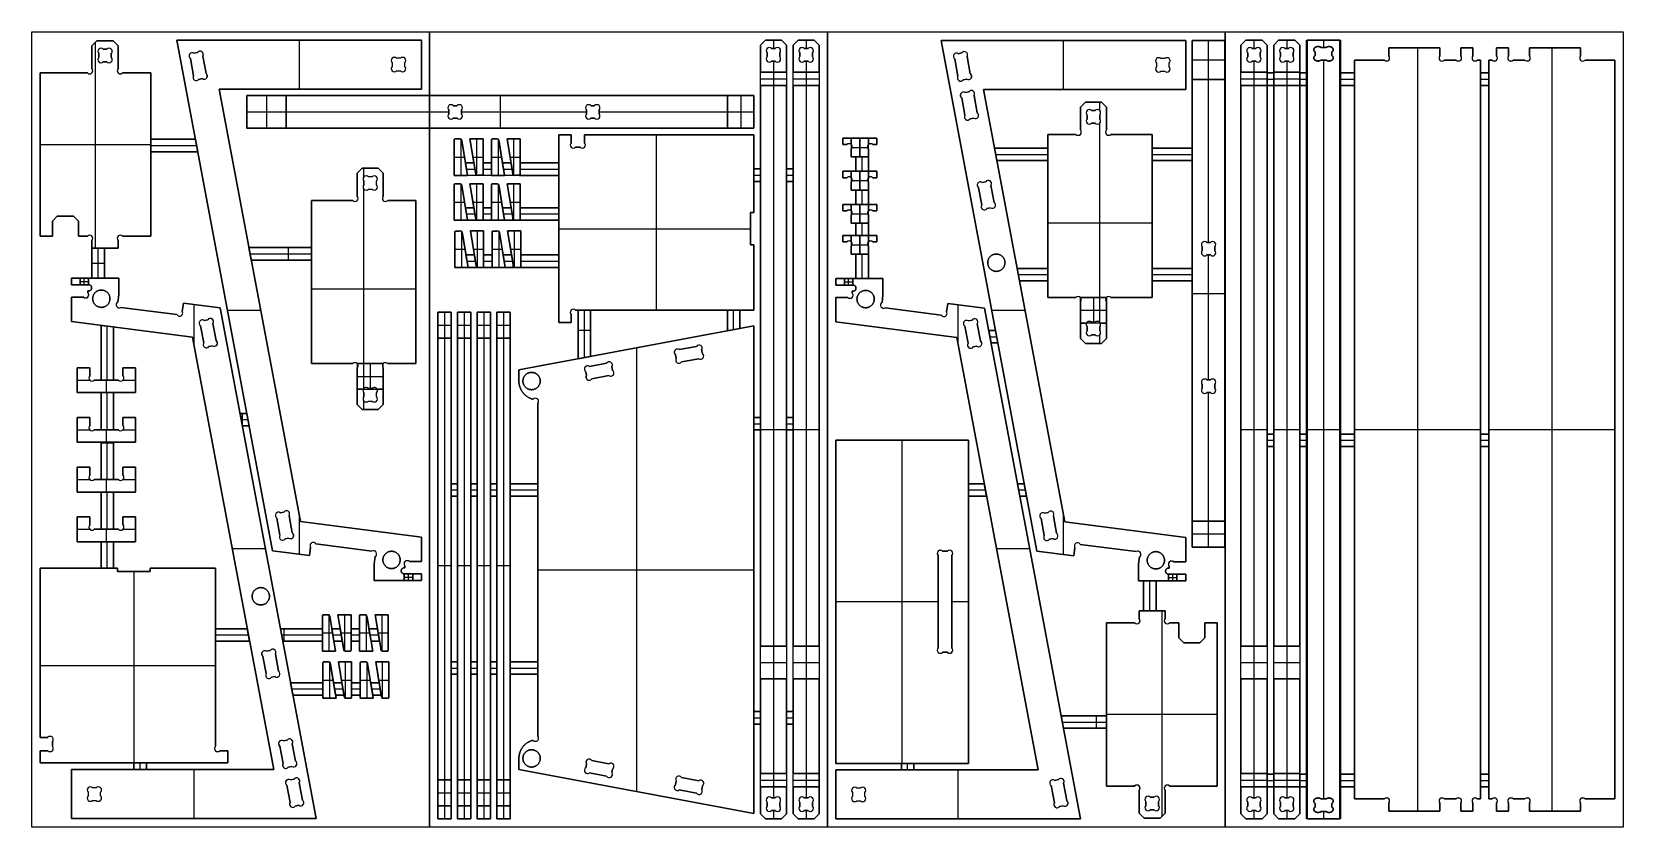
# Model space of a CAD drawing. Extents: x 24 to 120, y 0 to 48.
import ezdxf

# ---------------------------------------------------------------- set-up
doc = ezdxf.new("R2010")
doc.units = 0
doc.header["$MEASUREMENT"] = 0
for name, color, linetype in [('POCKETS_10_MM', 5, 'CONTINUOUS'), ('PROFILE_-_INSIDE', 30, 'CONTINUOUS'), ('PROFILE_-_OUTSIDE', 18, 'CONTINUOUS'), ('SOLIDS', 4, 'CONTINUOUS'), ('STOCK_PERIMETER', 1, 'CONTINUOUS'), ('TABS', 25, 'CONTINUOUS')]:
    doc.layers.add(name, color=color, linetype=linetype)

msp = doc.modelspace()

# ---------------------------------------------------------------- linework, layer by layer
at = {"layer": 'POCKETS_10_MM'}
for points in [[(94.049, 47.501), (94.049, 45.139), (96.018, 45.139), (96.018, 47.501)], [(100.932, 0.525), (100.932, 47.525), (100.982, 47.525), (100.982, 0.525)], [(102.946, 0.525), (102.946, 47.525), (102.995, 47.525), (102.995, 0.525)], [(67.992, 44.794), (67.992, 45.58), (69.566, 45.58), (69.566, 44.794)], [(69.966, 44.794), (69.966, 45.58), (71.541, 45.58), (71.541, 44.794)], [(96.982, 44.794), (96.982, 45.58), (98.557, 45.58), (98.557, 44.794)], [(98.957, 44.794), (98.957, 45.58), (100.532, 45.58), (100.532, 44.794)], [(37.015, 42.204), (39.377, 42.204), (39.377, 44.172), (37.015, 44.172)], [(66.017, 42.204), (67.592, 42.204), (67.592, 44.172), (66.017, 44.172)], [(73.478, 40.953), (73.478, 40.477), (74.51, 40.477), (74.51, 41.609), (73.478, 41.609)], [(73.478, 38.953), (73.478, 38.477), (74.51, 38.477), (74.51, 39.609), (73.478, 39.609)], [(73.478, 36.953), (73.478, 36.477), (74.51, 36.477), (74.51, 37.609), (73.478, 37.609)], [(73.478, 35.082), (73.478, 34.607), (74.51, 34.607), (74.51, 35.738), (73.478, 35.738)], [(26.949, 32.762), (27.465, 32.762), (27.465, 33.153), (26.949, 33.153)], [(73.057, 32.738), (73.573, 32.738), (73.573, 33.129), (73.057, 33.129)], [(88.871, 30.443), (87.296, 30.443), (87.296, 31.993), (88.871, 31.993)], [(49.329, 29.527), (49.329, 31.101), (48.541, 31.101), (48.541, 29.527)], [(50.516, 29.527), (50.516, 31.101), (49.729, 31.101), (49.729, 29.527)], [(51.703, 29.527), (51.703, 31.101), (50.916, 31.101), (50.916, 29.527)], [(52.891, 29.527), (52.891, 31.101), (52.103, 31.101), (52.103, 29.527)], [(43.669, 26.452), (45.244, 26.452), (45.244, 28.002), (43.669, 28.002)], [(94.049, 18.5), (94.049, 16.925), (96.018, 16.925), (96.018, 18.5)], [(46.51, 14.921), (47.026, 14.921), (47.026, 15.312), (46.51, 15.312)], [(92.606, 14.897), (93.122, 14.897), (93.122, 15.288), (92.606, 15.288)], [(67.992, 8.975), (67.992, 10.943), (69.566, 10.943), (69.566, 8.975)], [(69.966, 8.975), (69.966, 10.943), (71.541, 10.943), (71.541, 8.975)], [(96.982, 8.975), (96.982, 10.943), (98.557, 10.943), (98.557, 8.975)], [(98.957, 8.975), (98.957, 10.943), (100.532, 10.943), (100.532, 8.975)], [(49.329, 1.312), (49.329, 2.887), (48.541, 2.887), (48.541, 1.312)], [(50.516, 1.312), (50.516, 2.887), (49.729, 2.887), (49.729, 1.312)], [(51.703, 1.312), (51.703, 2.887), (50.916, 2.887), (50.916, 1.312)], [(52.891, 1.312), (52.891, 2.887), (52.103, 2.887), (52.103, 1.312)], [(67.992, 2.47), (67.992, 3.256), (69.566, 3.256), (69.566, 2.47)], [(69.966, 2.47), (69.966, 3.256), (71.541, 3.256), (71.541, 2.47)], [(96.982, 2.47), (96.982, 3.256), (98.557, 3.256), (98.557, 2.47)], [(98.957, 2.47), (98.957, 3.256), (100.532, 3.256), (100.532, 2.47)]]:
    msp.add_lwpolyline(points, close=True, dxfattribs=at)
at = {"layer": 'PROFILE_-_INSIDE'}
for p, q in [((102.113, 47.078, 0.5), (101.814, 47.078, 0.5)), ((28.076, 46.708, 0.5), (28.076, 46.485, 0.5)), ((28.568, 46.977, 0.5), (28.345, 46.977, 0.5)), ((28.345, 46.217, 0.5), (28.568, 46.217, 0.5)), ((28.836, 46.485, 0.5), (28.836, 46.708, 0.5)), ((33.608, 46.412, 0.5), (33.802, 45.376, 0.5)), ((34.041, 46.771, 0.5), (33.822, 46.73, 0.5)), ((34.549, 45.516, 0.5), (34.355, 46.552, 0.5)), ((45.781, 46.16), (45.781, 45.937)), ((46.273, 46.429), (46.05, 46.429)), ((46.541, 45.937), (46.541, 46.16)), ((68.399, 46.748, 0.5), (68.399, 46.526, 0.5)), ((68.89, 47.017, 0.5), (68.668, 47.017, 0.5)), ((68.668, 46.257, 0.5), (68.89, 46.257, 0.5)), ((69.159, 46.526, 0.5), (69.159, 46.748, 0.5)), ((70.374, 46.748, 0.5), (70.374, 46.526, 0.5)), ((70.865, 47.017, 0.5), (70.643, 47.017, 0.5)), ((70.643, 46.257, 0.5), (70.865, 46.257, 0.5)), ((71.134, 46.526, 0.5), (71.134, 46.748, 0.5)), ((79.716, 46.388, 0.5), (79.91, 45.352, 0.5)), ((80.149, 46.747, 0.5), (79.93, 46.706, 0.5)), ((80.657, 45.492, 0.5), (80.463, 46.528, 0.5)), ((91.889, 46.136), (91.889, 45.914)), ((92.381, 46.405), (92.158, 46.405)), ((92.649, 45.914), (92.649, 46.136)), ((97.39, 46.748, 0.5), (97.39, 46.526, 0.5)), ((97.881, 47.017, 0.5), (97.658, 47.017, 0.5)), ((97.658, 46.257, 0.5), (97.881, 46.257, 0.5)), ((98.15, 46.526, 0.5), (98.15, 46.748, 0.5)), ((99.365, 46.748, 0.5), (99.365, 46.526, 0.5)), ((99.856, 47.017, 0.5), (99.633, 47.017, 0.5)), ((99.633, 46.257, 0.5), (99.856, 46.257, 0.5)), ((100.125, 46.526, 0.5), (100.125, 46.748, 0.5)), ((101.453, 46.809, 0.5), (101.453, 46.587, 0.5)), ((101.814, 46.318, 0.5), (102.113, 46.318, 0.5)), ((102.475, 46.587, 0.5), (102.475, 46.809, 0.5)), ((34.116, 45.157, 0.5), (34.335, 45.198, 0.5)), ((46.05, 45.669), (46.273, 45.669)), ((80.224, 45.133, 0.5), (80.443, 45.175, 0.5)), ((92.158, 45.645), (92.381, 45.645)), ((80.568, 44.394, 0.5), (80.35, 44.353, 0.5)), ((81.077, 43.139, 0.5), (80.883, 44.175, 0.5)), ((49.2, 43.299, 0.5), (49.2, 43.077, 0.5)), ((49.691, 43.568, 0.5), (49.469, 43.568, 0.5)), ((49.96, 43.077, 0.5), (49.96, 43.299, 0.5)), ((57.501, 43.299, 0.5), (57.501, 43.077, 0.5)), ((57.992, 43.568, 0.5), (57.77, 43.568, 0.5)), ((58.261, 43.077, 0.5), (58.261, 43.299, 0.5)), ((80.136, 44.035, 0.5), (80.33, 42.999, 0.5)), ((87.972, 43.272, 0.5), (88.195, 43.272, 0.5)), ((49.469, 42.808, 0.5), (49.691, 42.808, 0.5)), ((57.77, 42.808, 0.5), (57.992, 42.808, 0.5)), ((80.644, 42.781, 0.5), (80.863, 42.822, 0.5)), ((87.703, 42.781, 0.5), (87.703, 43.004, 0.5)), ((88.195, 42.512, 0.5), (87.972, 42.512, 0.5)), ((88.463, 43.004, 0.5), (88.463, 42.781, 0.5)), ((44.076, 39.012, 0.5), (44.076, 38.79, 0.5)), ((44.568, 39.281, 0.5), (44.345, 39.281, 0.5)), ((44.345, 38.521, 0.5), (44.568, 38.521, 0.5)), ((44.836, 38.79, 0.5), (44.836, 39.012, 0.5)), ((81.155, 38.618, 0.5), (81.349, 37.582, 0.5)), ((81.587, 38.977, 0.5), (81.368, 38.936, 0.5)), ((82.096, 37.723, 0.5), (81.902, 38.759, 0.5)), ((81.663, 37.364, 0.5), (81.882, 37.405, 0.5)), ((94.653, 35.048, 0.5), (94.653, 34.825, 0.5)), ((95.145, 35.317, 0.5), (94.922, 35.317, 0.5)), ((95.413, 34.825, 0.5), (95.413, 35.048, 0.5)), ((94.922, 34.557, 0.5), (95.145, 34.557, 0.5)), ((34.219, 30.29, 0.5), (34.413, 29.254, 0.5)), ((34.651, 30.649, 0.5), (34.432, 30.608, 0.5)), ((35.16, 29.394, 0.5), (34.966, 30.43, 0.5)), ((80.327, 30.265, 0.5), (80.521, 29.229, 0.5)), ((80.759, 30.624, 0.5), (80.541, 30.583, 0.5)), ((81.268, 29.37, 0.5), (81.074, 30.405, 0.5)), ((87.703, 30.002, 0.5), (87.703, 30.224, 0.5)), ((87.972, 30.493, 0.5), (88.195, 30.493, 0.5)), ((88.463, 30.224, 0.5), (88.463, 30.002, 0.5)), ((34.727, 29.035, 0.5), (34.946, 29.076, 0.5)), ((64.132, 29.042, 0.5), (63.096, 28.848, 0.5)), ((64.491, 28.61, 0.5), (64.45, 28.828, 0.5)), ((80.835, 29.011, 0.5), (81.054, 29.052, 0.5)), ((88.195, 29.733, 0.5), (87.972, 29.733, 0.5)), ((58.715, 28.023, 0.5), (57.68, 27.829, 0.5)), ((62.878, 28.534, 0.5), (62.919, 28.315, 0.5)), ((63.237, 28.101, 0.5), (64.273, 28.295, 0.5)), ((57.461, 27.515, 0.5), (57.502, 27.296, 0.5)), ((57.82, 27.082, 0.5), (58.856, 27.276, 0.5)), ((59.074, 27.591, 0.5), (59.033, 27.809, 0.5)), ((95.145, 27.016, 0.5), (94.922, 27.016, 0.5)), ((44.076, 26.233, 0.5), (44.076, 26.01, 0.5)), ((44.568, 26.502, 0.5), (44.345, 26.502, 0.5)), ((44.836, 26.01, 0.5), (44.836, 26.233, 0.5)), ((94.653, 26.747, 0.5), (94.653, 26.524, 0.5)), ((94.922, 26.256, 0.5), (95.145, 26.256, 0.5)), ((95.413, 26.524, 0.5), (95.413, 26.747, 0.5)), ((44.345, 25.742, 0.5), (44.568, 25.742, 0.5)), ((38.815, 18.68, 0.5), (39.009, 17.645, 0.5)), ((39.247, 19.039, 0.5), (39.029, 18.998, 0.5)), ((39.756, 17.785, 0.5), (39.562, 18.821, 0.5)), ((84.923, 18.656, 0.5), (85.117, 17.62, 0.5)), ((85.356, 19.015, 0.5), (85.137, 18.974, 0.5)), ((85.864, 17.76, 0.5), (85.67, 18.796, 0.5)), ((39.323, 17.426, 0.5), (39.542, 17.467, 0.5)), ((85.431, 17.401, 0.5), (85.65, 17.442, 0.5)), ((78.714, 16.413, 0.5), (78.714, 10.843, 0.5)), ((79.276, 16.678, 0.5), (78.98, 16.678, 0.5)), ((79.541, 10.843, 0.5), (79.541, 16.413, 0.5)), ((38.42, 10.686, 0.5), (38.201, 10.645, 0.5)), ((78.98, 10.578, 0.5), (79.276, 10.578, 0.5)), ((37.987, 10.327, 0.5), (38.181, 9.291, 0.5)), ((38.928, 9.432, 0.5), (38.734, 10.468, 0.5)), ((38.495, 9.073, 0.5), (38.714, 9.114, 0.5)), ((39.006, 4.911, 0.5), (39.2, 3.875, 0.5)), ((39.438, 5.27, 0.5), (39.22, 5.228, 0.5)), ((39.947, 4.015, 0.5), (39.753, 5.051, 0.5)), ((57.821, 4.044, 0.5), (58.856, 3.85, 0.5)), ((39.514, 3.656, 0.5), (39.733, 3.697, 0.5)), ((39.858, 2.917, 0.5), (39.639, 2.876, 0.5)), ((57.462, 3.611, 0.5), (57.503, 3.83, 0.5)), ((58.716, 3.103, 0.5), (57.68, 3.297, 0.5)), ((59.075, 3.536, 0.5), (59.034, 3.317, 0.5)), ((63.237, 3.025, 0.5), (64.273, 2.831, 0.5)), ((85.966, 2.893, 0.5), (85.747, 2.852, 0.5)), ((27.433, 2.136), (27.433, 1.914)), ((27.925, 2.405), (27.702, 2.405)), ((28.193, 1.914), (28.193, 2.136)), ((39.426, 2.558, 0.5), (39.62, 1.522, 0.5)), ((40.366, 1.662, 0.5), (40.172, 2.698, 0.5)), ((62.878, 2.592, 0.5), (62.919, 2.811, 0.5)), ((64.133, 2.084, 0.5), (63.097, 2.278, 0.5)), ((64.492, 2.517, 0.5), (64.451, 2.298, 0.5)), ((73.541, 2.113), (73.541, 1.89)), ((74.033, 2.381), (73.81, 2.381)), ((74.301, 1.89), (74.301, 2.113)), ((85.534, 2.534, 0.5), (85.728, 1.498, 0.5)), ((86.474, 1.638, 0.5), (86.28, 2.674, 0.5)), ((27.702, 1.645), (27.925, 1.645)), ((39.934, 1.303, 0.5), (40.153, 1.344, 0.5)), ((68.399, 1.524, 0.5), (68.399, 1.302, 0.5)), ((68.89, 1.793, 0.5), (68.668, 1.793, 0.5)), ((68.668, 1.033, 0.5), (68.89, 1.033, 0.5)), ((69.159, 1.302, 0.5), (69.159, 1.524, 0.5)), ((70.374, 1.524, 0.5), (70.374, 1.302, 0.5)), ((70.865, 1.793, 0.5), (70.643, 1.793, 0.5)), ((70.643, 1.033, 0.5), (70.865, 1.033, 0.5)), ((71.134, 1.302, 0.5), (71.134, 1.524, 0.5)), ((73.81, 1.621), (74.033, 1.621)), ((86.042, 1.279, 0.5), (86.261, 1.32, 0.5)), ((91.246, 1.565, 0.5), (91.246, 1.342, 0.5)), ((91.738, 1.833, 0.5), (91.515, 1.833, 0.5)), ((91.515, 1.073, 0.5), (91.738, 1.073, 0.5)), ((92.006, 1.342, 0.5), (92.006, 1.565, 0.5)), ((97.39, 1.524, 0.5), (97.39, 1.302, 0.5)), ((97.881, 1.793, 0.5), (97.658, 1.793, 0.5)), ((97.658, 1.033, 0.5), (97.881, 1.033, 0.5)), ((98.15, 1.302, 0.5), (98.15, 1.524, 0.5)), ((99.365, 1.524, 0.5), (99.365, 1.302, 0.5)), ((99.856, 1.793, 0.5), (99.633, 1.793, 0.5)), ((99.633, 1.033, 0.5), (99.856, 1.033, 0.5)), ((100.125, 1.302, 0.5), (100.125, 1.524, 0.5)), ((101.453, 1.463, 0.5), (101.453, 1.241, 0.5)), ((102.113, 1.732, 0.5), (101.814, 1.732, 0.5)), ((101.814, 0.972, 0.5), (102.113, 0.972, 0.5)), ((102.475, 1.241, 0.5), (102.475, 1.463, 0.5))]:
    msp.add_line(p, q, dxfattribs=at)
for points in [[(81.908, 33.679), (81.935, 33.659), (81.962, 33.642), (81.991, 33.626), (82.021, 33.612), (82.051, 33.6), (82.082, 33.59), (82.114, 33.582), (82.146, 33.575), (82.179, 33.571), (82.212, 33.569), (82.245, 33.569), (82.277, 33.571), (82.31, 33.575), (82.342, 33.582), (82.374, 33.59), (82.405, 33.6), (82.435, 33.612), (82.465, 33.626), (82.494, 33.642), (82.522, 33.659), (82.548, 33.679), (82.573, 33.699), (82.597, 33.722), (82.62, 33.746), (82.641, 33.771), (82.66, 33.798), (82.677, 33.825), (82.693, 33.854), (82.707, 33.884), (82.719, 33.914), (82.729, 33.945), (82.738, 33.977), (82.744, 34.009), (82.748, 34.042), (82.75, 34.075), (82.75, 34.107), (82.748, 34.14), (82.744, 34.173), (82.738, 34.205), (82.729, 34.237), (82.719, 34.268), (82.707, 34.298), (82.693, 34.328), (82.677, 34.357), (82.66, 34.384), (82.641, 34.411), (82.62, 34.436), (82.597, 34.46), (82.573, 34.483), (82.548, 34.503), (82.522, 34.523), (82.494, 34.54), (82.465, 34.556), (82.435, 34.57), (82.405, 34.582), (82.374, 34.592), (82.342, 34.6), (82.31, 34.607), (82.277, 34.611), (82.245, 34.613), (82.212, 34.613), (82.179, 34.611), (82.146, 34.607), (82.114, 34.6), (82.082, 34.592), (82.051, 34.582), (82.021, 34.57), (81.991, 34.556), (81.962, 34.54), (81.935, 34.523), (81.908, 34.503), (81.883, 34.483), (81.859, 34.46), (81.837, 34.436), (81.816, 34.411), (81.796, 34.384), (81.779, 34.357), (81.763, 34.328), (81.749, 34.298), (81.737, 34.268), (81.727, 34.237), (81.719, 34.205), (81.713, 34.173), (81.708, 34.14), (81.706, 34.107), (81.706, 34.075), (81.708, 34.042), (81.713, 34.009), (81.719, 33.977), (81.727, 33.945), (81.737, 33.914), (81.749, 33.884), (81.763, 33.854), (81.779, 33.825), (81.796, 33.798), (81.816, 33.771), (81.837, 33.746), (81.859, 33.722), (81.883, 33.699)], [(27.769, 32.157), (27.754, 32.128), (27.742, 32.097), (27.732, 32.066), (27.724, 32.034), (27.718, 32.002), (27.713, 31.969), (27.711, 31.937), (27.711, 31.904), (27.713, 31.871), (27.717, 31.839), (27.723, 31.806), (27.731, 31.775), (27.741, 31.743), (27.753, 31.713), (27.767, 31.683), (27.783, 31.654), (27.8, 31.627), (27.82, 31.6), (27.84, 31.575), (27.863, 31.551), (27.887, 31.528), (27.912, 31.507), (27.938, 31.488), (27.966, 31.47), (27.995, 31.454), (28.024, 31.44), (28.055, 31.428), (28.086, 31.418), (28.118, 31.41), (28.15, 31.404), (28.182, 31.399), (28.215, 31.397), (28.248, 31.397), (28.281, 31.399), (28.313, 31.403), (28.345, 31.409), (28.377, 31.417), (28.408, 31.427), (28.439, 31.439), (28.469, 31.453), (28.497, 31.469), (28.525, 31.486), (28.552, 31.506), (28.577, 31.526), (28.601, 31.549), (28.624, 31.573), (28.644, 31.598), (28.664, 31.624), (28.681, 31.652), (28.697, 31.681), (28.711, 31.71), (28.724, 31.741), (28.734, 31.772), (28.742, 31.804), (28.748, 31.836), (28.752, 31.868), (28.755, 31.901), (28.755, 31.934), (28.753, 31.966), (28.749, 31.999), (28.743, 32.031), (28.735, 32.063), (28.725, 32.094), (28.713, 32.125), (28.699, 32.155), (28.683, 32.183), (28.665, 32.211), (28.646, 32.238), (28.625, 32.263), (28.603, 32.287), (28.579, 32.309), (28.554, 32.33), (28.528, 32.35), (28.5, 32.367), (28.471, 32.383), (28.442, 32.397), (28.411, 32.409), (28.38, 32.42), (28.348, 32.428), (28.316, 32.434), (28.284, 32.438), (28.251, 32.441), (28.218, 32.441), (28.185, 32.439), (28.153, 32.435), (28.121, 32.429), (28.089, 32.421), (28.058, 32.41), (28.027, 32.398), (27.997, 32.385), (27.969, 32.369), (27.941, 32.351), (27.914, 32.332), (27.889, 32.311), (27.865, 32.289), (27.842, 32.265), (27.821, 32.24), (27.802, 32.213), (27.784, 32.186)], [(73.877, 32.134), (73.862, 32.104), (73.85, 32.073), (73.84, 32.042), (73.832, 32.011), (73.826, 31.978), (73.821, 31.946), (73.819, 31.913), (73.819, 31.88), (73.821, 31.848), (73.825, 31.815), (73.831, 31.783), (73.839, 31.751), (73.849, 31.72), (73.861, 31.689), (73.875, 31.66), (73.891, 31.631), (73.908, 31.603), (73.928, 31.576), (73.948, 31.551), (73.971, 31.527), (73.995, 31.505), (74.02, 31.484), (74.046, 31.464), (74.074, 31.447), (74.103, 31.431), (74.132, 31.417), (74.163, 31.405), (74.194, 31.394), (74.226, 31.386), (74.258, 31.38), (74.29, 31.376), (74.323, 31.374), (74.356, 31.373), (74.389, 31.375), (74.421, 31.379), (74.453, 31.386), (74.485, 31.394), (74.516, 31.404), (74.547, 31.416), (74.577, 31.429), (74.605, 31.445), (74.633, 31.463), (74.66, 31.482), (74.685, 31.503), (74.709, 31.525), (74.731, 31.549), (74.752, 31.574), (74.772, 31.601), (74.789, 31.628), (74.805, 31.657), (74.819, 31.687), (74.832, 31.717), (74.842, 31.748), (74.85, 31.78), (74.856, 31.812), (74.86, 31.845), (74.863, 31.877), (74.863, 31.91), (74.861, 31.943), (74.857, 31.975), (74.851, 32.008), (74.843, 32.039), (74.833, 32.071), (74.821, 32.101), (74.807, 32.131), (74.791, 32.16), (74.773, 32.187), (74.754, 32.214), (74.733, 32.239), (74.711, 32.263), (74.687, 32.286), (74.662, 32.307), (74.636, 32.326), (74.608, 32.344), (74.579, 32.36), (74.55, 32.374), (74.519, 32.386), (74.488, 32.396), (74.456, 32.404), (74.424, 32.411), (74.392, 32.415), (74.359, 32.417), (74.326, 32.417), (74.293, 32.415), (74.261, 32.411), (74.229, 32.405), (74.197, 32.397), (74.166, 32.387), (74.135, 32.375), (74.105, 32.361), (74.076, 32.345), (74.049, 32.328), (74.022, 32.309), (73.997, 32.288), (73.973, 32.265), (73.95, 32.242), (73.929, 32.216), (73.91, 32.19), (73.892, 32.162)], [(53.776, 27.27), (53.756, 27.243), (53.739, 27.215), (53.723, 27.187), (53.709, 27.157), (53.697, 27.127), (53.687, 27.095), (53.679, 27.064), (53.673, 27.031), (53.668, 26.999), (53.666, 26.966), (53.666, 26.933), (53.668, 26.901), (53.673, 26.868), (53.679, 26.836), (53.687, 26.804), (53.697, 26.773), (53.709, 26.742), (53.723, 26.713), (53.739, 26.684), (53.756, 26.656), (53.776, 26.63), (53.797, 26.605), (53.819, 26.581), (53.843, 26.558), (53.868, 26.537), (53.895, 26.518), (53.922, 26.5), (53.951, 26.485), (53.981, 26.471), (54.011, 26.459), (54.042, 26.449), (54.074, 26.44), (54.106, 26.434), (54.139, 26.43), (54.172, 26.428), (54.205, 26.428), (54.237, 26.43), (54.27, 26.434), (54.302, 26.44), (54.334, 26.449), (54.365, 26.459), (54.395, 26.471), (54.425, 26.485), (54.454, 26.5), (54.482, 26.518), (54.508, 26.537), (54.533, 26.558), (54.557, 26.581), (54.58, 26.605), (54.601, 26.63), (54.62, 26.656), (54.637, 26.684), (54.653, 26.713), (54.667, 26.742), (54.679, 26.773), (54.689, 26.804), (54.698, 26.836), (54.704, 26.868), (54.708, 26.901), (54.71, 26.933), (54.71, 26.966), (54.708, 26.999), (54.704, 27.031), (54.698, 27.064), (54.689, 27.095), (54.679, 27.127), (54.667, 27.157), (54.653, 27.187), (54.637, 27.215), (54.62, 27.243), (54.601, 27.27), (54.58, 27.295), (54.557, 27.319), (54.533, 27.341), (54.508, 27.362), (54.482, 27.382), (54.454, 27.399), (54.425, 27.415), (54.395, 27.429), (54.365, 27.441), (54.334, 27.451), (54.302, 27.459), (54.27, 27.465), (54.237, 27.469), (54.205, 27.472), (54.172, 27.472), (54.139, 27.469), (54.106, 27.465), (54.074, 27.459), (54.042, 27.451), (54.011, 27.441), (53.981, 27.429), (53.951, 27.415), (53.922, 27.399), (53.895, 27.382), (53.868, 27.362), (53.843, 27.341), (53.819, 27.319), (53.797, 27.295)], [(46.206, 15.917), (46.22, 15.946), (46.232, 15.977), (46.242, 16.008), (46.251, 16.039), (46.257, 16.072), (46.261, 16.104), (46.263, 16.137), (46.263, 16.17), (46.261, 16.202), (46.257, 16.235), (46.251, 16.267), (46.243, 16.299), (46.233, 16.33), (46.221, 16.361), (46.207, 16.39), (46.192, 16.419), (46.174, 16.447), (46.155, 16.474), (46.134, 16.499), (46.112, 16.523), (46.088, 16.545), (46.063, 16.566), (46.036, 16.586), (46.009, 16.603), (45.98, 16.619), (45.95, 16.633), (45.92, 16.645), (45.889, 16.656), (45.857, 16.664), (45.825, 16.67), (45.792, 16.674), (45.759, 16.676), (45.727, 16.677), (45.694, 16.675), (45.661, 16.671), (45.629, 16.665), (45.597, 16.656), (45.566, 16.646), (45.536, 16.634), (45.506, 16.621), (45.477, 16.605), (45.449, 16.587), (45.423, 16.568), (45.397, 16.547), (45.374, 16.525), (45.351, 16.501), (45.33, 16.476), (45.311, 16.449), (45.293, 16.422), (45.277, 16.393), (45.263, 16.363), (45.251, 16.333), (45.241, 16.302), (45.232, 16.27), (45.226, 16.238), (45.222, 16.205), (45.22, 16.173), (45.22, 16.14), (45.222, 16.107), (45.226, 16.075), (45.232, 16.042), (45.24, 16.011), (45.25, 15.979), (45.262, 15.949), (45.276, 15.919), (45.292, 15.89), (45.309, 15.863), (45.328, 15.836), (45.349, 15.811), (45.371, 15.787), (45.395, 15.764), (45.42, 15.743), (45.447, 15.724), (45.475, 15.706), (45.503, 15.69), (45.533, 15.676), (45.563, 15.664), (45.595, 15.654), (45.626, 15.646), (45.658, 15.639), (45.691, 15.635), (45.724, 15.633), (45.756, 15.633), (45.789, 15.635), (45.822, 15.639), (45.854, 15.645), (45.886, 15.653), (45.917, 15.663), (45.948, 15.675), (45.977, 15.689), (46.006, 15.705), (46.034, 15.722), (46.06, 15.741), (46.086, 15.762), (46.11, 15.785), (46.132, 15.808), (46.153, 15.834), (46.172, 15.86), (46.19, 15.888)], [(92.314, 15.893), (92.328, 15.923), (92.34, 15.953), (92.35, 15.984), (92.359, 16.016), (92.365, 16.048), (92.369, 16.081), (92.371, 16.113), (92.371, 16.146), (92.369, 16.179), (92.365, 16.211), (92.359, 16.244), (92.351, 16.275), (92.341, 16.307), (92.329, 16.337), (92.315, 16.367), (92.3, 16.396), (92.282, 16.423), (92.263, 16.45), (92.242, 16.475), (92.22, 16.499), (92.196, 16.522), (92.171, 16.543), (92.144, 16.562), (92.117, 16.58), (92.088, 16.596), (92.058, 16.61), (92.028, 16.622), (91.997, 16.632), (91.965, 16.64), (91.933, 16.646), (91.9, 16.651), (91.867, 16.653), (91.835, 16.653), (91.802, 16.651), (91.769, 16.647), (91.737, 16.641), (91.705, 16.633), (91.674, 16.623), (91.644, 16.611), (91.614, 16.597), (91.585, 16.581), (91.557, 16.564), (91.531, 16.545), (91.505, 16.524), (91.481, 16.501), (91.459, 16.477), (91.438, 16.452), (91.419, 16.426), (91.401, 16.398), (91.385, 16.369), (91.371, 16.34), (91.359, 16.309), (91.349, 16.278), (91.34, 16.246), (91.334, 16.214), (91.33, 16.182), (91.328, 16.149), (91.328, 16.116), (91.33, 16.084), (91.334, 16.051), (91.34, 16.019), (91.348, 15.987), (91.358, 15.956), (91.37, 15.925), (91.384, 15.896), (91.399, 15.867), (91.417, 15.839), (91.436, 15.812), (91.457, 15.787), (91.479, 15.763), (91.503, 15.741), (91.528, 15.72), (91.555, 15.7), (91.583, 15.683), (91.611, 15.667), (91.641, 15.653), (91.671, 15.641), (91.702, 15.63), (91.734, 15.622), (91.766, 15.616), (91.799, 15.612), (91.832, 15.61), (91.864, 15.609), (91.897, 15.611), (91.93, 15.615), (91.962, 15.621), (91.994, 15.63), (92.025, 15.64), (92.055, 15.652), (92.085, 15.665), (92.114, 15.681), (92.142, 15.699), (92.168, 15.718), (92.194, 15.739), (92.218, 15.761), (92.24, 15.785), (92.261, 15.81), (92.28, 15.837), (92.298, 15.864)], [(38.174, 14.372), (38.148, 14.391), (38.12, 14.408), (38.091, 14.424), (38.062, 14.438), (38.031, 14.45), (38, 14.46), (37.968, 14.468), (37.936, 14.475), (37.903, 14.479), (37.871, 14.481), (37.838, 14.481), (37.805, 14.479), (37.773, 14.475), (37.741, 14.468), (37.709, 14.46), (37.678, 14.45), (37.647, 14.438), (37.617, 14.424), (37.589, 14.408), (37.561, 14.391), (37.534, 14.372), (37.509, 14.351), (37.485, 14.328), (37.463, 14.304), (37.442, 14.279), (37.423, 14.252), (37.405, 14.225), (37.389, 14.196), (37.375, 14.166), (37.363, 14.136), (37.353, 14.105), (37.345, 14.073), (37.339, 14.041), (37.335, 14.008), (37.333, 13.975), (37.333, 13.943), (37.335, 13.91), (37.339, 13.877), (37.345, 13.845), (37.353, 13.813), (37.363, 13.782), (37.375, 13.752), (37.389, 13.722), (37.405, 13.693), (37.423, 13.666), (37.442, 13.639), (37.463, 13.614), (37.485, 13.59), (37.509, 13.568), (37.534, 13.547), (37.561, 13.527), (37.589, 13.51), (37.617, 13.494), (37.647, 13.48), (37.678, 13.468), (37.709, 13.458), (37.741, 13.45), (37.773, 13.444), (37.805, 13.439), (37.838, 13.437), (37.871, 13.437), (37.903, 13.439), (37.936, 13.444), (37.968, 13.45), (38, 13.458), (38.031, 13.468), (38.062, 13.48), (38.091, 13.494), (38.12, 13.51), (38.148, 13.527), (38.174, 13.547), (38.2, 13.568), (38.223, 13.59), (38.246, 13.614), (38.267, 13.639), (38.286, 13.666), (38.304, 13.693), (38.319, 13.722), (38.333, 13.752), (38.345, 13.782), (38.356, 13.813), (38.364, 13.845), (38.37, 13.877), (38.374, 13.91), (38.376, 13.943), (38.376, 13.975), (38.374, 14.008), (38.37, 14.041), (38.364, 14.073), (38.356, 14.105), (38.345, 14.136), (38.333, 14.166), (38.319, 14.196), (38.304, 14.225), (38.286, 14.252), (38.267, 14.279), (38.246, 14.304), (38.223, 14.328), (38.2, 14.351)], [(54.704, 4.258), (54.708, 4.226), (54.71, 4.193), (54.71, 4.16), (54.708, 4.128), (54.704, 4.095), (54.698, 4.063), (54.689, 4.031), (54.679, 4), (54.667, 3.969), (54.653, 3.94), (54.637, 3.911), (54.62, 3.883), (54.601, 3.857), (54.58, 3.831), (54.557, 3.808), (54.533, 3.785), (54.508, 3.764), (54.482, 3.745), (54.454, 3.727), (54.425, 3.712), (54.395, 3.698), (54.365, 3.686), (54.334, 3.675), (54.302, 3.667), (54.27, 3.661), (54.237, 3.657), (54.205, 3.655), (54.172, 3.655), (54.139, 3.657), (54.106, 3.661), (54.074, 3.667), (54.042, 3.675), (54.011, 3.686), (53.981, 3.698), (53.951, 3.712), (53.922, 3.727), (53.895, 3.745), (53.868, 3.764), (53.843, 3.785), (53.819, 3.808), (53.797, 3.831), (53.776, 3.857), (53.756, 3.883), (53.739, 3.911), (53.723, 3.94), (53.709, 3.969), (53.697, 4), (53.687, 4.031), (53.679, 4.063), (53.673, 4.095), (53.668, 4.128), (53.666, 4.16), (53.666, 4.193), (53.668, 4.226), (53.673, 4.258), (53.679, 4.29), (53.687, 4.322), (53.697, 4.353), (53.709, 4.384), (53.723, 4.414), (53.739, 4.442), (53.756, 4.47), (53.776, 4.497), (53.797, 4.522), (53.819, 4.546), (53.843, 4.568), (53.868, 4.589), (53.895, 4.608), (53.922, 4.626), (53.951, 4.642), (53.981, 4.656), (54.011, 4.668), (54.042, 4.678), (54.074, 4.686), (54.106, 4.692), (54.139, 4.696), (54.172, 4.698), (54.205, 4.698), (54.237, 4.696), (54.27, 4.692), (54.302, 4.686), (54.334, 4.678), (54.365, 4.668), (54.395, 4.656), (54.425, 4.642), (54.454, 4.626), (54.482, 4.608), (54.508, 4.589), (54.533, 4.568), (54.557, 4.546), (54.58, 4.522), (54.601, 4.497), (54.62, 4.47), (54.637, 4.442), (54.653, 4.414), (54.667, 4.384), (54.679, 4.353), (54.689, 4.322), (54.698, 4.29)]]:
    msp.add_lwpolyline(points, close=True, dxfattribs=at)
for centre, radius, start, end in [((68.533, 46.883, 0.5), 0.19, 45, 135), ((69.025, 46.883, 0.5), 0.19, 45.00002, 134.99998), ((70.508, 46.883, 0.5), 0.19, 45, 135), ((70.999, 46.883, 0.5), 0.19, 45.00002, 134.99998), ((97.524, 46.883, 0.5), 0.19, 45, 135), ((98.015, 46.883, 0.5), 0.19, 45.00002, 134.99998), ((99.499, 46.883, 0.5), 0.19, 45, 135), ((99.99, 46.883, 0.5), 0.19, 45.00002, 134.99998), ((101.536, 46.944, 0.5), 0.158, 121.76367, 238.23633), ((101.633, 46.813, 0.5), 0.321, 55.75964, 124.24036), ((102.294, 46.813, 0.5), 0.321, 55.75964, 124.24036), ((102.392, 46.944, 0.5), 0.158, 301.76367, 58.23633), ((28.211, 46.842, 0.5), 0.19, 135, 225), ((28.211, 46.351, 0.5), 0.19, 135, 225), ((28.211, 46.842, 0.5), 0.19, 45, 135), ((28.211, 46.351, 0.5), 0.19, 225, 315), ((28.702, 46.842, 0.5), 0.19, 45.00002, 134.99998), ((28.702, 46.351, 0.5), 0.19, 225, 315), ((28.702, 46.842, 0.5), 0.19, 315.00002, 44.99998), ((28.702, 46.351, 0.5), 0.19, 315, 45), ((33.72, 46.572, 0.5), 0.195, 146.24263, 234.97182), ((33.714, 46.576, 0.5), 0.188, 54.98974, 146.27479), ((34.197, 46.666, 0.5), 0.188, 54.98977, 146.27476), ((34.193, 46.661, 0.5), 0.195, 326.24265, 54.97181), ((45.916, 46.294), 0.19, 135, 225), ((45.916, 46.294), 0.19, 45, 135), ((46.407, 46.294), 0.19, 45.00002, 134.99998), ((46.407, 46.294), 0.19, 315.00002, 44.99998), ((68.533, 46.883, 0.5), 0.19, 135, 225), ((68.533, 46.391, 0.5), 0.19, 135, 225), ((68.533, 46.391, 0.5), 0.19, 225, 315), ((69.025, 46.391, 0.5), 0.19, 225, 315), ((69.025, 46.883, 0.5), 0.19, 315.00002, 44.99998), ((69.025, 46.391, 0.5), 0.19, 315, 45), ((70.508, 46.883, 0.5), 0.19, 135, 225), ((70.508, 46.391, 0.5), 0.19, 135, 225), ((70.508, 46.391, 0.5), 0.19, 225, 315), ((70.999, 46.391, 0.5), 0.19, 225, 315), ((70.999, 46.883, 0.5), 0.19, 315.00002, 44.99998), ((70.999, 46.391, 0.5), 0.19, 315, 45), ((79.828, 46.548, 0.5), 0.195, 146.24263, 234.97182), ((79.822, 46.552, 0.5), 0.188, 54.98974, 146.27479), ((80.305, 46.643, 0.5), 0.188, 54.98974, 146.27479), ((80.301, 46.637, 0.5), 0.195, 326.24263, 54.97182), ((92.024, 46.271), 0.19, 135, 225), ((92.024, 46.271), 0.19, 45, 135), ((92.515, 46.271), 0.19, 45.00002, 134.99998), ((92.515, 46.271), 0.19, 315.00002, 44.99998), ((97.524, 46.883, 0.5), 0.19, 135, 225), ((97.524, 46.391, 0.5), 0.19, 135, 225), ((97.524, 46.391, 0.5), 0.19, 225, 315), ((98.015, 46.391, 0.5), 0.19, 225, 315), ((98.015, 46.883, 0.5), 0.19, 315.00002, 44.99998), ((98.015, 46.391, 0.5), 0.19, 315, 45), ((99.499, 46.883, 0.5), 0.19, 135, 225), ((99.499, 46.391, 0.5), 0.19, 135, 225), ((99.499, 46.391, 0.5), 0.19, 225, 315), ((99.99, 46.391, 0.5), 0.19, 225, 315), ((99.99, 46.883, 0.5), 0.19, 315.00002, 44.99998), ((99.99, 46.391, 0.5), 0.19, 315, 45), ((101.536, 46.452, 0.5), 0.158, 121.76369, 238.23631), ((101.633, 46.583, 0.5), 0.321, 235.75966, 304.24034), ((102.294, 46.583, 0.5), 0.321, 235.75964, 304.24036), ((102.392, 46.452, 0.5), 0.158, 301.76367, 58.23633), ((33.964, 45.268, 0.5), 0.195, 146.24263, 234.97182), ((33.96, 45.262, 0.5), 0.188, 234.98974, 326.27479), ((34.443, 45.352, 0.5), 0.188, 234.98974, 326.27479), ((34.437, 45.356, 0.5), 0.195, 326.24263, 54.97182), ((45.916, 45.803), 0.19, 135, 225), ((45.916, 45.803), 0.19, 225, 315), ((46.407, 45.803), 0.19, 225, 315), ((46.407, 45.803), 0.19, 315, 45), ((80.072, 45.244, 0.5), 0.195, 146.24265, 234.97181), ((80.068, 45.238, 0.5), 0.188, 234.98977, 326.27476), ((80.551, 45.328, 0.5), 0.188, 234.98974, 326.27479), ((80.545, 45.333, 0.5), 0.195, 326.24263, 54.97182), ((92.024, 45.779), 0.19, 135, 225), ((92.024, 45.779), 0.19, 225, 315), ((92.515, 45.779), 0.19, 225, 315), ((92.515, 45.779), 0.19, 315, 45), ((80.248, 44.195, 0.5), 0.195, 146.24263, 234.97182), ((80.242, 44.199, 0.5), 0.188, 54.98974, 146.27479), ((80.725, 44.29, 0.5), 0.188, 54.98974, 146.27479), ((80.72, 44.284, 0.5), 0.195, 326.24263, 54.97182), ((49.334, 43.434, 0.5), 0.19, 135, 225), ((49.334, 43.434, 0.5), 0.19, 45, 135), ((49.826, 43.434, 0.5), 0.19, 45.00002, 134.99998), ((49.826, 43.434, 0.5), 0.19, 315.00002, 44.99998), ((57.635, 43.434, 0.5), 0.19, 135, 225), ((57.635, 43.434, 0.5), 0.19, 45, 135), ((58.127, 43.434, 0.5), 0.19, 45.00002, 134.99998), ((58.127, 43.434, 0.5), 0.19, 315.00002, 44.99998), ((87.838, 43.138, 0.5), 0.19, 135.00002, 224.99998), ((87.838, 43.138, 0.5), 0.19, 45.00002, 134.99998), ((88.329, 43.138, 0.5), 0.19, 45, 135), ((88.329, 43.138, 0.5), 0.19, 315, 45), ((49.334, 42.942, 0.5), 0.19, 135, 225), ((49.334, 42.942, 0.5), 0.19, 225, 315), ((49.826, 42.942, 0.5), 0.19, 225, 315), ((49.826, 42.942, 0.5), 0.19, 315, 45), ((57.635, 42.942, 0.5), 0.19, 135, 225), ((57.635, 42.942, 0.5), 0.19, 225, 315), ((58.127, 42.942, 0.5), 0.19, 225, 315), ((58.127, 42.942, 0.5), 0.19, 315, 45), ((80.492, 42.891, 0.5), 0.195, 146.24265, 234.97181), ((80.488, 42.885, 0.5), 0.188, 234.98977, 326.27476), ((80.971, 42.976, 0.5), 0.188, 234.98974, 326.27479), ((80.965, 42.98, 0.5), 0.195, 326.24263, 54.97182), ((87.838, 42.647, 0.5), 0.19, 135, 225), ((87.838, 42.647, 0.5), 0.19, 225, 315), ((88.329, 42.647, 0.5), 0.19, 225, 315), ((88.329, 42.647, 0.5), 0.19, 315, 45), ((44.211, 39.147, 0.5), 0.19, 135, 225), ((44.211, 38.655, 0.5), 0.19, 135, 225), ((44.211, 39.147, 0.5), 0.19, 45, 135), ((44.211, 38.655, 0.5), 0.19, 225, 315), ((44.702, 39.147, 0.5), 0.19, 45.00002, 134.99998), ((44.702, 38.655, 0.5), 0.19, 225, 315), ((44.702, 39.147, 0.5), 0.19, 315.00002, 44.99998), ((44.702, 38.655, 0.5), 0.19, 315, 45), ((81.267, 38.778, 0.5), 0.195, 146.24263, 234.97182), ((81.261, 38.782, 0.5), 0.188, 54.98974, 146.27479), ((81.744, 38.873, 0.5), 0.188, 54.98974, 146.27479), ((81.739, 38.867, 0.5), 0.195, 326.24263, 54.97182), ((81.511, 37.474, 0.5), 0.195, 146.24265, 234.97181), ((81.99, 37.559, 0.5), 0.188, 234.98974, 326.27479), ((81.984, 37.563, 0.5), 0.195, 326.24263, 54.97182), ((81.507, 37.468, 0.5), 0.188, 234.98977, 326.27476), ((94.788, 35.182, 0.5), 0.19, 135, 225), ((94.788, 34.691, 0.5), 0.19, 135.00002, 224.99998), ((94.788, 35.182, 0.5), 0.19, 45, 135), ((95.279, 35.182, 0.5), 0.19, 45, 135), ((95.279, 35.182, 0.5), 0.19, 315, 45), ((95.279, 34.691, 0.5), 0.19, 315, 45), ((94.788, 34.691, 0.5), 0.19, 225.00002, 314.99998), ((95.279, 34.691, 0.5), 0.19, 225, 315), ((34.807, 30.545, 0.5), 0.188, 54.98977, 146.27476), ((34.331, 30.45, 0.5), 0.195, 146.24263, 234.97182), ((34.325, 30.454, 0.5), 0.188, 54.98974, 146.27479), ((34.803, 30.539, 0.5), 0.195, 326.24265, 54.97181), ((80.439, 30.425, 0.5), 0.195, 146.24263, 234.97182), ((80.433, 30.429, 0.5), 0.188, 54.98974, 146.27479), ((80.916, 30.52, 0.5), 0.188, 54.98974, 146.27479), ((80.911, 30.514, 0.5), 0.195, 326.24263, 54.97182), ((87.838, 30.359, 0.5), 0.19, 135.00002, 224.99998), ((87.838, 29.867, 0.5), 0.19, 135, 225), ((87.838, 30.359, 0.5), 0.19, 45.00002, 134.99998), ((88.329, 30.359, 0.5), 0.19, 45, 135), ((88.329, 30.359, 0.5), 0.19, 315, 45), ((88.329, 29.867, 0.5), 0.19, 315, 45), ((34.575, 29.146, 0.5), 0.195, 146.24263, 234.97182), ((34.571, 29.14, 0.5), 0.188, 234.98974, 326.27479), ((35.053, 29.23, 0.5), 0.188, 234.98974, 326.27479), ((35.047, 29.235, 0.5), 0.195, 326.24263, 54.97182), ((62.988, 28.686, 0.5), 0.195, 56.24265, 144.97181), ((64.292, 28.93, 0.5), 0.195, 56.24263, 144.97182), ((64.296, 28.936, 0.5), 0.188, 324.98974, 56.27479), ((80.683, 29.121, 0.5), 0.195, 146.24265, 234.97181), ((80.679, 29.115, 0.5), 0.188, 234.98977, 326.27476), ((81.162, 29.206, 0.5), 0.188, 234.98974, 326.27479), ((81.156, 29.21, 0.5), 0.195, 326.24263, 54.97182), ((87.838, 29.867, 0.5), 0.19, 225, 315), ((88.329, 29.867, 0.5), 0.19, 225, 315), ((57.571, 27.667, 0.5), 0.195, 56.24265, 144.97181), ((58.875, 27.911, 0.5), 0.195, 56.24263, 144.97182), ((58.879, 27.917, 0.5), 0.188, 324.98974, 56.27479), ((62.982, 28.69, 0.5), 0.188, 144.98977, 236.27476), ((63.073, 28.207, 0.5), 0.188, 144.98974, 236.27479), ((63.077, 28.213, 0.5), 0.195, 236.24263, 324.97182), ((64.381, 28.457, 0.5), 0.195, 236.24263, 324.97182), ((64.387, 28.453, 0.5), 0.188, 324.98974, 56.27479), ((57.565, 27.671, 0.5), 0.188, 144.98977, 236.27476), ((57.656, 27.188, 0.5), 0.188, 144.98974, 236.27479), ((57.66, 27.194, 0.5), 0.195, 236.24263, 324.97182), ((58.964, 27.439, 0.5), 0.195, 236.24263, 324.97182), ((58.97, 27.434, 0.5), 0.188, 324.98974, 56.27479), ((94.788, 26.881, 0.5), 0.19, 135, 225), ((94.788, 26.881, 0.5), 0.19, 45, 135), ((95.279, 26.881, 0.5), 0.19, 45, 135), ((95.279, 26.881, 0.5), 0.19, 315, 45), ((44.211, 26.367, 0.5), 0.19, 135, 225), ((44.211, 25.876, 0.5), 0.19, 135, 225), ((44.211, 26.367, 0.5), 0.19, 45, 135), ((44.702, 26.367, 0.5), 0.19, 45.00002, 134.99998), ((44.702, 26.367, 0.5), 0.19, 315.00002, 44.99998), ((44.702, 25.876, 0.5), 0.19, 315, 45), ((94.788, 26.39, 0.5), 0.19, 135.00002, 224.99998), ((94.788, 26.39, 0.5), 0.19, 225.00002, 314.99998), ((95.279, 26.39, 0.5), 0.19, 225, 315), ((95.279, 26.39, 0.5), 0.19, 315, 45), ((44.211, 25.876, 0.5), 0.19, 225, 315), ((44.702, 25.876, 0.5), 0.19, 225, 315), ((38.927, 18.84, 0.5), 0.195, 146.24263, 234.97182), ((38.921, 18.844, 0.5), 0.188, 54.98974, 146.27479), ((39.404, 18.935, 0.5), 0.188, 54.98977, 146.27476), ((39.399, 18.929, 0.5), 0.195, 326.24265, 54.97181), ((85.035, 18.816, 0.5), 0.195, 146.24263, 234.97182), ((85.029, 18.82, 0.5), 0.188, 54.98974, 146.27479), ((85.512, 18.91, 0.5), 0.188, 54.98974, 146.27479), ((85.508, 18.904, 0.5), 0.195, 326.24263, 54.97182), ((39.171, 17.536, 0.5), 0.195, 146.24263, 234.97182), ((39.167, 17.53, 0.5), 0.188, 234.98974, 326.27479), ((39.65, 17.621, 0.5), 0.188, 234.98974, 326.27479), ((39.644, 17.625, 0.5), 0.195, 326.24263, 54.97182), ((85.279, 17.511, 0.5), 0.195, 146.24265, 234.97181), ((85.275, 17.505, 0.5), 0.188, 234.98977, 326.27476), ((85.758, 17.596, 0.5), 0.188, 234.98974, 326.27479), ((85.752, 17.6, 0.5), 0.195, 326.24263, 54.97182), ((78.847, 16.545, 0.5), 0.188, 45, 225), ((79.409, 16.545, 0.5), 0.188, 315, 135), ((38.099, 10.487, 0.5), 0.195, 146.24263, 234.97182), ((38.093, 10.491, 0.5), 0.188, 54.98974, 146.27479), ((38.576, 10.582, 0.5), 0.188, 54.98977, 146.27476), ((38.572, 10.576, 0.5), 0.195, 326.24265, 54.97181), ((78.847, 10.71, 0.5), 0.188, 135, 315), ((79.409, 10.71, 0.5), 0.188, 225, 45), ((38.343, 9.183, 0.5), 0.195, 146.24263, 234.97182), ((38.339, 9.177, 0.5), 0.188, 234.98974, 326.27479), ((38.822, 9.268, 0.5), 0.188, 234.98974, 326.27479), ((38.816, 9.272, 0.5), 0.195, 326.24263, 54.97182), ((39.118, 5.07, 0.5), 0.195, 146.24263, 234.97182), ((39.112, 5.075, 0.5), 0.188, 54.98974, 146.27479), ((39.595, 5.165, 0.5), 0.188, 54.98977, 146.27476), ((39.59, 5.159, 0.5), 0.195, 326.24265, 54.97181), ((39.362, 3.766, 0.5), 0.195, 146.24263, 234.97182), ((39.835, 3.855, 0.5), 0.195, 326.24263, 54.97182), ((57.657, 3.938, 0.5), 0.188, 123.72521, 215.01026), ((57.661, 3.932, 0.5), 0.195, 35.02818, 123.75737), ((58.965, 3.688, 0.5), 0.195, 35.02819, 123.75735), ((39.358, 3.76, 0.5), 0.188, 234.98974, 326.27479), ((39.532, 2.722, 0.5), 0.188, 54.98974, 146.27479), ((39.841, 3.851, 0.5), 0.188, 234.98974, 326.27479), ((40.014, 2.812, 0.5), 0.188, 54.98977, 146.27476), ((40.01, 2.806, 0.5), 0.195, 326.24265, 54.97181), ((57.566, 3.455, 0.5), 0.188, 123.72521, 215.01026), ((57.572, 3.459, 0.5), 0.195, 215.02818, 303.75737), ((58.876, 3.215, 0.5), 0.195, 215.02818, 303.75737), ((58.88, 3.209, 0.5), 0.188, 303.72521, 35.01026), ((58.971, 3.692, 0.5), 0.188, 303.72524, 35.01023), ((63.073, 2.919, 0.5), 0.188, 123.72521, 215.01026), ((63.078, 2.913, 0.5), 0.195, 35.02818, 123.75737), ((85.64, 2.698, 0.5), 0.188, 54.98974, 146.27479), ((86.122, 2.788, 0.5), 0.188, 54.98974, 146.27479), ((86.118, 2.783, 0.5), 0.195, 326.24263, 54.97182), ((27.568, 2.271), 0.19, 135, 225), ((27.568, 2.271), 0.19, 45, 135), ((28.059, 2.271), 0.19, 45.00002, 134.99998), ((28.059, 2.271), 0.19, 315.00002, 44.99998), ((39.538, 2.717, 0.5), 0.195, 146.24263, 234.97182), ((62.983, 2.436, 0.5), 0.188, 123.72521, 215.01026), ((62.989, 2.44, 0.5), 0.195, 215.02818, 303.75737), ((64.293, 2.196, 0.5), 0.195, 215.02818, 303.75737), ((64.382, 2.669, 0.5), 0.195, 35.02819, 123.75735), ((64.297, 2.19, 0.5), 0.188, 303.72521, 35.01026), ((64.388, 2.673, 0.5), 0.188, 303.72524, 35.01023), ((73.676, 2.247), 0.19, 135, 225), ((73.676, 2.247), 0.19, 45, 135), ((74.167, 2.247), 0.19, 45.00002, 134.99998), ((74.167, 2.247), 0.19, 315.00002, 44.99998), ((85.646, 2.694, 0.5), 0.195, 146.24263, 234.97182), ((27.568, 1.779), 0.19, 135, 225), ((27.568, 1.779), 0.19, 225, 315), ((28.059, 1.779), 0.19, 225, 315), ((28.059, 1.779), 0.19, 315, 45), ((39.782, 1.413, 0.5), 0.195, 146.24263, 234.97182), ((39.778, 1.407, 0.5), 0.188, 234.98974, 326.27479), ((40.26, 1.498, 0.5), 0.188, 234.98974, 326.27479), ((40.254, 1.502, 0.5), 0.195, 326.24263, 54.97182), ((68.533, 1.659, 0.5), 0.19, 135, 225), ((68.533, 1.167, 0.5), 0.19, 135, 225), ((68.533, 1.659, 0.5), 0.19, 45, 135), ((68.533, 1.167, 0.5), 0.19, 225, 315), ((69.025, 1.659, 0.5), 0.19, 45.00002, 134.99998), ((69.025, 1.167, 0.5), 0.19, 225, 315), ((69.025, 1.659, 0.5), 0.19, 315.00002, 44.99998), ((69.025, 1.167, 0.5), 0.19, 315, 45), ((70.508, 1.659, 0.5), 0.19, 135, 225), ((70.508, 1.167, 0.5), 0.19, 135, 225), ((70.508, 1.659, 0.5), 0.19, 45, 135), ((70.508, 1.167, 0.5), 0.19, 225, 315), ((70.999, 1.659, 0.5), 0.19, 45.00002, 134.99998), ((70.999, 1.167, 0.5), 0.19, 225, 315), ((70.999, 1.659, 0.5), 0.19, 315.00002, 44.99998), ((70.999, 1.167, 0.5), 0.19, 315, 45), ((73.676, 1.756), 0.19, 135, 225), ((73.676, 1.756), 0.19, 225, 315), ((74.167, 1.756), 0.19, 225, 315), ((74.167, 1.756), 0.19, 315, 45), ((85.89, 1.389, 0.5), 0.195, 146.24265, 234.97181), ((85.886, 1.384, 0.5), 0.188, 234.98977, 326.27476), ((86.368, 1.474, 0.5), 0.188, 234.98974, 326.27479), ((86.362, 1.478, 0.5), 0.195, 326.24263, 54.97182), ((91.381, 1.699, 0.5), 0.19, 135, 225), ((91.381, 1.208, 0.5), 0.19, 135.00002, 224.99998), ((91.381, 1.699, 0.5), 0.19, 45, 135), ((91.381, 1.208, 0.5), 0.19, 225.00002, 314.99998), ((91.872, 1.699, 0.5), 0.19, 45, 135), ((91.872, 1.208, 0.5), 0.19, 225, 315), ((91.872, 1.699, 0.5), 0.19, 315, 45), ((91.872, 1.208, 0.5), 0.19, 315, 45), ((97.524, 1.659, 0.5), 0.19, 135, 225), ((97.524, 1.167, 0.5), 0.19, 135, 225), ((97.524, 1.659, 0.5), 0.19, 45, 135), ((97.524, 1.167, 0.5), 0.19, 225, 315), ((98.015, 1.659, 0.5), 0.19, 45.00002, 134.99998), ((98.015, 1.167, 0.5), 0.19, 225, 315), ((98.015, 1.659, 0.5), 0.19, 315.00002, 44.99998), ((98.015, 1.167, 0.5), 0.19, 315, 45), ((99.499, 1.659, 0.5), 0.19, 135, 225), ((99.499, 1.167, 0.5), 0.19, 135, 225), ((99.499, 1.659, 0.5), 0.19, 45, 135), ((99.499, 1.167, 0.5), 0.19, 225, 315), ((99.99, 1.659, 0.5), 0.19, 45.00002, 134.99998), ((99.99, 1.167, 0.5), 0.19, 225, 315), ((99.99, 1.659, 0.5), 0.19, 315.00002, 44.99998), ((99.99, 1.167, 0.5), 0.19, 315, 45), ((101.536, 1.598, 0.5), 0.158, 121.76367, 238.23633), ((101.536, 1.106, 0.5), 0.158, 121.76367, 238.23633), ((101.633, 1.467, 0.5), 0.321, 55.75964, 124.24036), ((101.633, 1.237, 0.5), 0.321, 235.75964, 304.24036), ((102.294, 1.467, 0.5), 0.321, 55.75966, 124.24034), ((102.294, 1.237, 0.5), 0.321, 235.75964, 304.24036), ((102.392, 1.598, 0.5), 0.158, 301.76369, 58.23631), ((102.392, 1.106, 0.5), 0.158, 301.76367, 58.23633)]:
    msp.add_arc(centre, radius, start, end, dxfattribs=at)
at = {"layer": 'PROFILE_-_OUTSIDE'}
for p, q in [((27.969, 47.485), (27.669, 47.185)), ((27.669, 47.185), (27.669, 45.805)), ((28.944, 47.485), (27.969, 47.485)), ((29.244, 47.185), (28.944, 47.485)), ((29.244, 45.805), (29.244, 47.185)), ((109.254, 46.318), (109.974, 46.318)), ((113.398, 46.318), (114.118, 46.318)), ((27.404, 45.54), (24.54, 45.54)), ((24.54, 45.54), (24.54, 35.697)), ((31.212, 45.54), (29.509, 45.54)), ((31.212, 35.697), (31.212, 45.54)), ((87.596, 43.78), (87.296, 43.48)), ((87.296, 43.48), (87.296, 42.101)), ((88.571, 43.78), (87.596, 43.78)), ((88.871, 43.48), (88.571, 43.78)), ((88.871, 42.101), (88.871, 43.48)), ((87.031, 41.836), (85.327, 41.836)), ((85.327, 41.836), (85.327, 31.993)), ((91.621, 41.836), (89.136, 41.836)), ((91.621, 31.993), (91.621, 41.836)), ((56.839, 41.066), (57.117, 41.066)), ((43.669, 39.489), (43.969, 39.789)), ((43.669, 38.109), (43.669, 39.489)), ((43.969, 39.789), (44.944, 39.789)), ((44.944, 39.789), (45.244, 39.489)), ((45.244, 39.489), (45.244, 38.109)), ((40.919, 28.002), (40.919, 37.844)), ((40.919, 37.844), (43.404, 37.844)), ((45.509, 37.844), (47.212, 37.844)), ((47.212, 37.844), (47.212, 28.002)), ((25.279, 36.604), (25.579, 36.904)), ((25.279, 35.697), (25.279, 36.604)), ((25.579, 36.904), (26.554, 36.904)), ((26.554, 36.904), (26.854, 36.604)), ((26.854, 36.604), (26.854, 35.697)), ((24.54, 35.697), (25.279, 35.697)), ((26.854, 35.697), (27.404, 35.697)), ((29.509, 35.697), (31.212, 35.697)), ((27.669, 35.432), (27.669, 34.959)), ((27.669, 34.959), (29.244, 34.959)), ((29.244, 34.959), (29.244, 35.432)), ((85.327, 31.993), (87.031, 31.993)), ((87.296, 31.728), (87.296, 29.525)), ((88.871, 29.525), (88.871, 31.728)), ((89.136, 31.993), (91.621, 31.993)), ((29.413, 31.394), (32.796, 30.957)), ((75.521, 31.371), (78.904, 30.933)), ((87.296, 29.525), (87.596, 29.225)), ((87.596, 29.225), (88.571, 29.225)), ((88.571, 29.225), (88.871, 29.525)), ((43.404, 28.002), (40.919, 28.002)), ((47.212, 28.002), (45.509, 28.002)), ((27.541, 27.751), (27.541, 27.267)), ((27.806, 27.001), (28.541, 27.001)), ((28.541, 27.001), (29.276, 27.001)), ((29.541, 27.267), (29.541, 27.751)), ((43.669, 25.534), (43.669, 27.737)), ((45.244, 27.737), (45.244, 25.534)), ((30.301, 26.251), (26.781, 26.251)), ((43.969, 25.234), (43.669, 25.534)), ((44.944, 25.234), (43.969, 25.234)), ((45.244, 25.534), (44.944, 25.234)), ((54.557, 5.531), (54.557, 25.596)), ((27.541, 24.751), (27.541, 24.267)), ((27.806, 24.001), (28.541, 24.001)), ((28.541, 24.001), (29.276, 24.001)), ((29.541, 24.267), (29.541, 24.751)), ((30.301, 23.251), (26.781, 23.251)), ((27.541, 21.751), (27.541, 21.267)), ((29.541, 21.267), (29.541, 21.751)), ((30.301, 20.251), (26.781, 20.251)), ((27.806, 21.001), (28.541, 21.001)), ((28.541, 21.001), (29.276, 21.001)), ((27.541, 18.751), (27.541, 18.267)), ((29.541, 18.267), (29.541, 18.751)), ((27.806, 18.001), (28.541, 18.001)), ((28.541, 18.001), (29.276, 18.001)), ((30.301, 17.251), (26.781, 17.251)), ((44.561, 16.68), (41.178, 17.117)), ((90.669, 16.656), (87.286, 17.093)), ((92.414, 13.091), (90.839, 13.091)), ((90.839, 13.091), (90.839, 12.618)), ((92.414, 12.618), (92.414, 13.091)), ((90.574, 12.353), (88.87, 12.353)), ((88.87, 12.353), (88.87, 2.51)), ((93.229, 12.353), (92.679, 12.353)), ((93.229, 11.446), (93.229, 12.353)), ((95.543, 12.353), (94.804, 12.353)), ((94.804, 12.353), (94.804, 11.446)), ((95.543, 2.51), (95.543, 12.353)), ((93.529, 11.146), (93.229, 11.446)), ((94.504, 11.146), (93.529, 11.146)), ((94.804, 11.446), (94.504, 11.146)), ((25.279, 4.905), (25.279, 5.182)), ((88.87, 2.51), (90.574, 2.51)), ((90.839, 2.245), (90.839, 0.865)), ((92.414, 0.865), (92.414, 2.245)), ((92.679, 2.51), (95.543, 2.51)), ((109.974, 1.732), (109.254, 1.732)), ((114.118, 1.732), (113.398, 1.732)), ((90.839, 0.865), (91.139, 0.565)), ((91.139, 0.565), (92.114, 0.565)), ((92.114, 0.565), (92.414, 0.865))]:
    msp.add_line(p, q, dxfattribs=at)
for points in [[(40.854, 16.928), (40.789, 16.422), (38.569, 16.71), (32.784, 47.525), (47.541, 47.525), (47.541, 44.572), (35.338, 44.572), (40.241, 18.479), (47.541, 17.535), (47.541, 16.052), (46.818, 16.052)], [(86.962, 16.904), (86.897, 16.399), (84.677, 16.686), (78.892, 47.501), (93.649, 47.501), (93.649, 44.549), (81.446, 44.549), (86.349, 18.455), (93.649, 17.511), (93.649, 16.029), (92.926, 16.029)], [(105.898, 46.583), (105.898, 47.056), (108.989, 47.056), (108.989, 46.583)], [(110.239, 46.583), (110.239, 47.056), (110.977, 47.056), (110.977, 46.583)], [(112.395, 46.583), (112.395, 47.056), (113.133, 47.056), (113.133, 46.583)], [(114.384, 46.583), (114.384, 47.056), (117.474, 47.056), (117.474, 46.583)], [(105.633, 1.732), (103.831, 1.732), (103.831, 46.318), (105.633, 46.318)], [(111.242, 46.318), (111.43, 46.318), (111.43, 1.732), (111.242, 1.732)], [(112.13, 1.732), (111.942, 1.732), (111.942, 46.318), (112.13, 46.318)], [(117.739, 46.318), (119.541, 46.318), (119.541, 1.732), (117.739, 1.732)], [(56.574, 30.958), (56.574, 30.485), (55.836, 30.485), (55.836, 41.804), (56.574, 41.804), (56.574, 41.331)], [(57.382, 41.331), (57.382, 41.804), (67.592, 41.804), (67.592, 37.129), (67.395, 37.129), (67.395, 35.16), (67.592, 35.16), (67.592, 31.223), (56.839, 31.223)], [(73.213, 41.218), (72.963, 41.218), (72.963, 41.609), (73.994, 41.609)], [(73.994, 41.609), (75.026, 41.609), (75.026, 41.218), (74.775, 41.218)], [(73.994, 40.477), (73.478, 40.477), (73.478, 40.953)], [(74.51, 40.953), (74.51, 40.477), (73.994, 40.477)], [(73.213, 39.218), (72.963, 39.218), (72.963, 39.609), (73.994, 39.609)], [(73.994, 39.609), (75.026, 39.609), (75.026, 39.218), (74.775, 39.218)], [(73.994, 38.477), (73.478, 38.477), (73.478, 38.953)], [(74.51, 38.953), (74.51, 38.477), (73.994, 38.477)], [(73.213, 37.218), (72.963, 37.218), (72.963, 37.609), (73.994, 37.609)], [(73.994, 37.609), (75.026, 37.609), (75.026, 37.218), (74.775, 37.218)], [(73.994, 36.477), (73.478, 36.477), (73.478, 36.953)], [(74.51, 36.953), (74.51, 36.477), (73.994, 36.477)], [(73.213, 35.347), (72.963, 35.347), (72.963, 35.738), (73.994, 35.738)], [(73.994, 35.738), (75.026, 35.738), (75.026, 35.347), (74.775, 35.347)], [(73.994, 34.607), (73.478, 34.607), (73.478, 35.082)], [(74.51, 35.082), (74.51, 34.607), (73.994, 34.607)], [(27.421, 32.286), (27.421, 32.39), (27.44, 32.39), (27.489, 32.39), (27.536, 32.403), (27.579, 32.428), (27.613, 32.462), (27.638, 32.505), (27.65, 32.552), (27.65, 32.601), (27.637, 32.648), (27.613, 32.691), (27.578, 32.725), (27.536, 32.75), (27.488, 32.762), (27.465, 32.762), (26.433, 32.762), (26.433, 33.153), (29.281, 33.153), (29.281, 32.156), (29.224, 31.718)], [(73.529, 32.263), (73.529, 32.367), (73.548, 32.367), (73.597, 32.367), (73.644, 32.379), (73.687, 32.404), (73.721, 32.439), (73.746, 32.481), (73.758, 32.529), (73.758, 32.577), (73.745, 32.625), (73.721, 32.667), (73.686, 32.702), (73.644, 32.726), (73.596, 32.738), (73.573, 32.738), (72.541, 32.738), (72.541, 33.129), (75.389, 33.129), (75.389, 32.132), (75.332, 31.694)], [(33.12, 31.146), (33.186, 31.651), (35.405, 31.364), (41.19, 0.549), (26.433, 0.549), (26.433, 3.501), (38.636, 3.501), (33.734, 29.595), (26.433, 30.539), (26.433, 32.021), (27.156, 32.021)], [(79.228, 31.122), (79.293, 31.628), (81.513, 31.34), (87.298, 0.525), (72.541, 0.525), (72.541, 3.478), (84.744, 3.478), (79.842, 29.571), (72.541, 30.515), (72.541, 31.998), (73.264, 31.998)], [(54.292, 25.861), (54.249, 25.861), (54.241, 25.863), (54.207, 25.873), (54.174, 25.885), (54.141, 25.897), (54.108, 25.911), (54.075, 25.926), (54.043, 25.941), (54.012, 25.958), (53.981, 25.976), (53.951, 25.994), (53.921, 26.014), (53.892, 26.034), (53.863, 26.055), (53.836, 26.078), (53.809, 26.101), (53.782, 26.125), (53.757, 26.149), (53.732, 26.175), (53.708, 26.201), (53.685, 26.228), (53.663, 26.256), (53.641, 26.284), (53.621, 26.314), (53.602, 26.343), (53.583, 26.374), (53.565, 26.404), (53.549, 26.436), (53.533, 26.468), (53.518, 26.5), (53.505, 26.533), (53.492, 26.566), (53.481, 26.6), (53.47, 26.634), (53.461, 26.668), (53.453, 26.703), (53.445, 26.738), (53.439, 26.773), (53.434, 26.808), (53.43, 26.843), (53.428, 26.879), (53.426, 26.914), (53.425, 26.95), (53.425, 27.616), (67.599, 30.286), (67.599, 0.841), (53.425, 3.51), (53.425, 4.177), (53.426, 4.212), (53.428, 4.248), (53.43, 4.283), (53.434, 4.318), (53.439, 4.354), (53.445, 4.389), (53.453, 4.424), (53.461, 4.458), (53.47, 4.492), (53.481, 4.526), (53.492, 4.56), (53.505, 4.593), (53.518, 4.626), (53.533, 4.659), (53.549, 4.69), (53.565, 4.722), (53.583, 4.753), (53.602, 4.783), (53.621, 4.813), (53.641, 4.842), (53.663, 4.87), (53.685, 4.898), (53.708, 4.925), (53.732, 4.951), (53.757, 4.977), (53.782, 5.002), (53.809, 5.026), (53.836, 5.049), (53.863, 5.071), (53.892, 5.092), (53.921, 5.113), (53.951, 5.132), (53.981, 5.151), (54.012, 5.169), (54.043, 5.185), (54.075, 5.201), (54.108, 5.215), (54.141, 5.229), (54.174, 5.242), (54.207, 5.253), (54.241, 5.264), (54.249, 5.266), (54.292, 5.266)], [(26.781, 26.251), (26.781, 27.751), (27.541, 27.751)], [(29.541, 27.751), (30.301, 27.751), (30.301, 26.251)], [(26.781, 23.251), (26.781, 24.751), (27.541, 24.751)], [(29.541, 24.751), (30.301, 24.751), (30.301, 23.251)], [(26.781, 20.251), (26.781, 21.751), (27.541, 21.751)], [(29.541, 21.751), (30.301, 21.751), (30.301, 20.251)], [(26.781, 17.251), (26.781, 18.751), (27.541, 18.751)], [(29.541, 18.751), (30.301, 18.751), (30.301, 17.251)], [(46.553, 15.787), (46.553, 15.683), (46.534, 15.683), (46.485, 15.683), (46.438, 15.671), (46.396, 15.646), (46.361, 15.611), (46.337, 15.569), (46.324, 15.522), (46.324, 15.473), (46.337, 15.425), (46.362, 15.383), (46.396, 15.348), (46.439, 15.324), (46.486, 15.312), (46.51, 15.312), (47.541, 15.312), (47.541, 14.921), (44.694, 14.921), (44.694, 15.918), (44.75, 16.356)], [(92.661, 15.764), (92.661, 15.66), (92.642, 15.66), (92.593, 15.66), (92.546, 15.647), (92.504, 15.622), (92.469, 15.588), (92.445, 15.545), (92.432, 15.498), (92.432, 15.449), (92.445, 15.402), (92.47, 15.359), (92.504, 15.325), (92.547, 15.3), (92.594, 15.288), (92.618, 15.288), (93.649, 15.288), (93.649, 14.897), (90.802, 14.897), (90.802, 15.894), (90.858, 16.332)], [(25.014, 5.447), (24.541, 5.447), (24.541, 15.657), (29.216, 15.657), (29.216, 15.46), (31.185, 15.46), (31.185, 15.657), (35.122, 15.657), (35.122, 4.905)], [(35.387, 4.64), (35.86, 4.64), (35.86, 3.901), (24.541, 3.901), (24.541, 4.64), (25.014, 4.64)], [(108.989, 1.467), (108.989, 0.994), (105.898, 0.994), (105.898, 1.467)], [(110.977, 1.467), (110.977, 0.994), (110.239, 0.994), (110.239, 1.467)], [(113.133, 1.467), (113.133, 0.994), (112.395, 0.994), (112.395, 1.467)], [(117.474, 1.467), (117.474, 0.994), (114.384, 0.994), (114.384, 1.467)]]:
    msp.add_lwpolyline(points, dxfattribs=at)
for points in [[(69.566, 0.825), (69.266, 0.525), (68.292, 0.525), (67.992, 0.825), (67.992, 47.225), (68.292, 47.525), (69.266, 47.525), (69.566, 47.225)], [(71.241, 0.525), (70.266, 0.525), (69.966, 0.825), (69.966, 47.225), (70.266, 47.525), (71.241, 47.525), (71.541, 47.225), (71.541, 0.825)], [(94.049, 47.501), (96.018, 47.501), (96.018, 16.925), (94.049, 16.925)], [(98.257, 0.525), (97.282, 0.525), (96.982, 0.825), (96.982, 47.225), (97.282, 47.525), (98.257, 47.525), (98.557, 47.225), (98.557, 0.825)], [(100.232, 0.525), (99.257, 0.525), (98.957, 0.825), (98.957, 47.225), (99.257, 47.525), (100.232, 47.525), (100.532, 47.225), (100.532, 0.825)], [(100.932, 0.525), (100.932, 47.525), (102.995, 47.525), (102.995, 0.525)], [(37.015, 42.204), (37.015, 44.172), (67.592, 44.172), (67.592, 42.204)], [(49.528, 39.363), (49.528, 41.528), (49.561, 41.558), (49.814, 41.558), (49.875, 41.559), (49.905, 41.555), (49.932, 41.543), (49.955, 41.52), (49.966, 41.495), (49.972, 41.468), (49.983, 41.392), (50.321, 39.363)], [(51.26, 41.559), (51.26, 39.394), (51.227, 39.364), (50.974, 39.364), (50.913, 39.363), (50.884, 39.367), (50.856, 39.38), (50.834, 39.402), (50.822, 39.428), (50.817, 39.455), (50.805, 39.531), (50.467, 41.559)], [(52.21, 41.495), (52.215, 41.468), (52.227, 41.392), (52.565, 39.363), (51.772, 39.363), (51.772, 41.528), (51.805, 41.558), (52.057, 41.558), (52.119, 41.559), (52.148, 41.555), (52.176, 41.543), (52.198, 41.52)], [(53.503, 41.559), (53.503, 39.394), (53.47, 39.364), (53.218, 39.364), (53.156, 39.363), (53.127, 39.367), (53.1, 39.38), (53.077, 39.402), (53.065, 39.428), (53.06, 39.455), (53.049, 39.531), (52.71, 41.559)], [(49.875, 38.852), (49.905, 38.848), (49.932, 38.835), (49.955, 38.813), (49.966, 38.787), (49.972, 38.76), (49.983, 38.684), (50.321, 36.656), (49.528, 36.656), (49.528, 38.821), (49.561, 38.851), (49.814, 38.851)], [(51.26, 38.852), (51.26, 36.687), (51.227, 36.657), (50.974, 36.657), (50.913, 36.656), (50.884, 36.66), (50.856, 36.672), (50.834, 36.695), (50.822, 36.72), (50.817, 36.747), (50.805, 36.823), (50.467, 38.852)], [(51.772, 38.821), (51.805, 38.851), (52.057, 38.851), (52.119, 38.852), (52.148, 38.848), (52.176, 38.835), (52.198, 38.813), (52.21, 38.787), (52.215, 38.76), (52.227, 38.684), (52.565, 36.656), (51.772, 36.656)], [(53.049, 36.823), (52.71, 38.852), (53.503, 38.852), (53.503, 36.687), (53.47, 36.657), (53.218, 36.657), (53.156, 36.656), (53.127, 36.66), (53.1, 36.672), (53.077, 36.695), (53.065, 36.72), (53.06, 36.747)], [(49.564, 33.809), (49.564, 35.974), (49.597, 36.004), (49.85, 36.004), (49.911, 36.005), (49.94, 36.001), (49.968, 35.989), (49.99, 35.966), (50.002, 35.941), (50.007, 35.914), (50.019, 35.837), (50.357, 33.809)], [(51.296, 36.005), (51.296, 33.84), (51.263, 33.81), (51.01, 33.81), (50.949, 33.809), (50.919, 33.813), (50.892, 33.826), (50.869, 33.848), (50.858, 33.873), (50.852, 33.901), (50.841, 33.977), (50.503, 36.005)], [(52.246, 35.941), (52.251, 35.914), (52.262, 35.837), (52.6, 33.809), (51.808, 33.809), (51.808, 35.974), (51.841, 36.004), (52.093, 36.004), (52.154, 36.005), (52.184, 36.001), (52.211, 35.989), (52.234, 35.966)], [(53.539, 36.005), (53.539, 33.84), (53.506, 33.81), (53.254, 33.81), (53.192, 33.809), (53.163, 33.813), (53.135, 33.826), (53.113, 33.848), (53.101, 33.873), (53.096, 33.901), (53.084, 33.977), (52.746, 36.005)], [(49.329, 0.525), (49.329, 31.101), (48.541, 31.101), (48.541, 0.525)], [(49.729, 0.525), (49.729, 31.101), (50.516, 31.101), (50.516, 2.887), (50.516, 1.312), (50.516, 0.525)], [(51.703, 0.525), (50.916, 0.525), (50.916, 31.101), (51.703, 31.101), (51.703, 2.887), (51.703, 1.312)], [(52.103, 0.525), (52.103, 31.101), (52.891, 31.101), (52.891, 2.887), (52.891, 1.312), (52.891, 0.525)], [(72.541, 23.378), (72.541, 3.878), (80.541, 3.878), (80.541, 23.378)], [(41.914, 12.848), (41.944, 12.844), (41.971, 12.831), (41.994, 12.809), (42.005, 12.783), (42.011, 12.756), (42.022, 12.68), (42.36, 10.651), (41.567, 10.651), (41.567, 12.817), (41.6, 12.847), (41.853, 12.847)], [(43.299, 12.848), (43.299, 10.683), (43.266, 10.653), (43.013, 10.653), (42.952, 10.651), (42.923, 10.656), (42.895, 10.668), (42.873, 10.691), (42.861, 10.716), (42.856, 10.743), (42.844, 10.819), (42.506, 12.848)], [(43.811, 12.817), (43.844, 12.847), (44.096, 12.847), (44.158, 12.848), (44.187, 12.844), (44.215, 12.831), (44.237, 12.809), (44.249, 12.783), (44.254, 12.756), (44.266, 12.68), (44.604, 10.651), (43.811, 10.651)], [(45.088, 10.819), (44.749, 12.848), (45.542, 12.848), (45.542, 10.683), (45.509, 10.653), (45.257, 10.653), (45.196, 10.651), (45.166, 10.656), (45.139, 10.668), (45.116, 10.691), (45.104, 10.716), (45.099, 10.743)], [(41.603, 7.805), (41.603, 9.97), (41.636, 10), (41.889, 10), (41.95, 10.001), (41.979, 9.997), (42.007, 9.984), (42.029, 9.962), (42.041, 9.936), (42.047, 9.909), (42.058, 9.833), (42.396, 7.805)], [(43.335, 10.001), (43.335, 7.836), (43.302, 7.806), (43.049, 7.806), (42.988, 7.805), (42.959, 7.809), (42.931, 7.821), (42.908, 7.844), (42.897, 7.869), (42.891, 7.896), (42.88, 7.972), (42.542, 10.001)], [(44.285, 9.936), (44.29, 9.909), (44.301, 9.833), (44.64, 7.805), (43.847, 7.805), (43.847, 9.97), (43.88, 10), (44.132, 10), (44.193, 10.001), (44.223, 9.997), (44.25, 9.984), (44.273, 9.962)], [(45.578, 10.001), (45.578, 7.836), (45.545, 7.806), (45.293, 7.806), (45.231, 7.805), (45.202, 7.809), (45.174, 7.821), (45.152, 7.844), (45.14, 7.869), (45.135, 7.896), (45.123, 7.972), (44.785, 10.001)]]:
    msp.add_lwpolyline(points, close=True, dxfattribs=at)
for centre, radius, start, end in [((105.766, 46.451), 0.188, 225, 45), ((109.121, 46.451), 0.188, 135, 315), ((110.106, 46.451), 0.188, 225, 45), ((111.11, 46.451), 0.188, 135, 315), ((112.263, 46.451), 0.188, 225, 45), ((113.266, 46.451), 0.188, 135, 315), ((114.251, 46.451), 0.188, 225, 45), ((117.606, 46.451), 0.188, 135, 315), ((27.536, 45.673), 0.188, 225, 45), ((29.376, 45.673), 0.188, 135, 315), ((56.707, 41.198), 0.188, 135.0001, 315.0001), ((57.249, 41.198), 0.188, 225.0001, 45.0001), ((87.163, 41.968), 0.188, 225, 45), ((89.003, 41.968), 0.188, 135, 315), ((73.346, 41.085), 0.187, 315.00021, 135.00094), ((74.642, 41.085), 0.187, 44.99979, 225), ((73.346, 39.085), 0.187, 315.00021, 135.00094), ((74.642, 39.085), 0.187, 44.99979, 225), ((43.536, 37.977), 0.188, 225, 45), ((45.376, 37.977), 0.188, 135, 315), ((73.346, 37.085), 0.188, 315.00021, 135.00094), ((74.642, 37.085), 0.187, 44.99979, 225), ((27.536, 35.565), 0.188, 315, 135), ((29.376, 35.565), 0.188, 45, 225), ((73.346, 35.215), 0.187, 315.00021, 135.00094), ((74.642, 35.215), 0.187, 44.99979, 225), ((27.289, 32.154), 0.188, 224.99853, 44.99762), ((29.319, 31.556), 0.188, 120.27253, 300.26996), ((73.397, 32.13), 0.188, 224.99853, 44.99762), ((75.427, 31.532), 0.188, 120.27253, 300.26996), ((87.163, 31.86), 0.188, 315, 135), ((89.003, 31.86), 0.188, 45, 225), ((32.958, 31.051), 0.188, 210.26996, 30.27309), ((56.707, 31.091), 0.188, 45.0001, 225.0001), ((79.066, 31.028), 0.188, 210.26996, 30.27309), ((43.536, 27.869), 0.188, 315, 135), ((45.376, 27.869), 0.188, 45, 225), ((27.674, 27.134), 0.188, 135, 315), ((29.409, 27.134), 0.188, 225, 45), ((54.425, 25.728), 0.188, 315, 134.99837), ((27.674, 24.134), 0.188, 135, 315), ((29.409, 24.134), 0.188, 225, 45), ((27.674, 21.134), 0.188, 135, 315), ((29.409, 21.134), 0.188, 225, 45), ((27.674, 18.134), 0.188, 135, 315), ((29.409, 18.134), 0.188, 225, 45), ((41.016, 17.022), 0.188, 30.26996, 210.27309), ((44.656, 16.518), 0.188, 300.27253, 120.26996), ((87.124, 16.999), 0.188, 30.26996, 210.27309), ((90.764, 16.494), 0.188, 300.27253, 120.26996), ((46.686, 15.92), 0.188, 44.99853, 224.99762), ((92.794, 15.896), 0.188, 44.99853, 224.99762), ((90.706, 12.485), 0.188, 225, 45), ((92.546, 12.485), 0.188, 135, 315), ((25.147, 5.315), 0.188, 315, 135), ((25.147, 4.772), 0.188, 225, 45), ((35.255, 4.772), 0.188, 135, 315), ((54.425, 5.398), 0.188, 225.00163, 45), ((90.706, 2.378), 0.188, 315, 135), ((92.546, 2.378), 0.188, 45, 225), ((105.766, 1.599), 0.188, 315, 135), ((109.121, 1.599), 0.188, 45, 225), ((110.106, 1.599), 0.188, 315, 135), ((111.11, 1.599), 0.188, 45, 225), ((112.263, 1.599), 0.188, 315, 135), ((113.266, 1.599), 0.188, 45, 225), ((114.251, 1.599), 0.188, 315, 135), ((117.606, 1.599), 0.188, 45, 225)]:
    msp.add_arc(centre, radius, start, end, dxfattribs=at)
at = {"layer": 'SOLIDS'}
for p, q in [((27.969, 47.485), (27.669, 47.185)), ((27.969, 47.485, -0.738), (27.669, 47.185, -0.738)), ((27.669, 47.185, -0.369), (27.969, 47.485, -0.369)), ((27.669, 47.185), (27.669, 45.805)), ((27.669, 47.185, -0.738), (27.669, 47.185)), ((27.669, 47.185, -0.738), (27.669, 45.805, -0.738)), ((27.669, 45.805, -0.369), (27.669, 47.185, -0.369)), ((27.819, 47.335), (27.819, 47.335, -0.738)), ((27.876, 34.959), (27.876, 47.392)), ((27.876, 34.959, -0.738), (27.876, 47.392, -0.738)), ((28.944, 47.485), (27.969, 47.485)), ((28.944, 47.485, -0.738), (27.969, 47.485, -0.738)), ((27.969, 47.485, -0.738), (27.969, 47.485)), ((27.969, 47.485, -0.369), (28.944, 47.485, -0.369)), ((28.456, 47.485), (28.456, 47.485, -0.738)), ((29.244, 47.185), (28.944, 47.485)), ((29.244, 47.185, -0.738), (28.944, 47.485, -0.738)), ((28.944, 47.485, -0.738), (28.944, 47.485)), ((28.944, 47.485, -0.369), (29.244, 47.185, -0.369)), ((29.094, 47.335), (29.094, 47.335, -0.738)), ((29.244, 45.805), (29.244, 47.185)), ((29.244, 45.805, -0.738), (29.244, 47.185, -0.738)), ((29.244, 47.185, -0.738), (29.244, 47.185)), ((29.244, 47.185, -0.369), (29.244, 45.805, -0.369)), ((32.784, 47.525), (47.541, 47.525)), ((38.569, 16.71), (32.784, 47.525)), ((38.569, 16.71, -0.738), (32.784, 47.525, -0.738)), ((32.784, 47.525, -0.738), (32.784, 47.525)), ((32.784, 47.525, -0.738), (47.541, 47.525, -0.738)), ((32.784, 47.525, -0.369), (38.569, 16.71, -0.369)), ((47.541, 47.525, -0.369), (32.784, 47.525, -0.369)), ((40.163, 47.525), (40.163, 44.572)), ((40.163, 47.525), (40.163, 47.525, -0.738)), ((40.163, 47.525, -0.738), (40.163, 44.572, -0.738)), ((47.541, 47.525), (47.541, 44.572)), ((47.541, 47.525, -0.738), (47.541, 47.525)), ((47.541, 47.525, -0.738), (47.541, 44.572, -0.738)), ((47.541, 44.572, -0.369), (47.541, 47.525, -0.369)), ((67.992, 47.225), (68.292, 47.525)), ((67.992, 47.225, -0.738), (68.292, 47.525, -0.738)), ((68.292, 47.525, -0.369), (67.992, 47.225, -0.369)), ((67.992, 0.825, -0.738), (67.992, 47.225, -0.738)), ((67.992, 47.225, -0.738), (67.992, 47.225)), ((67.992, 45.58), (67.992, 47.225)), ((67.992, 47.225, -0.369), (67.992, 45.58, -0.369)), ((68.142, 47.375), (68.142, 47.375, -0.738)), ((68.292, 47.525), (69.266, 47.525)), ((68.292, 47.525, -0.738), (68.292, 47.525)), ((68.292, 47.525, -0.738), (69.266, 47.525, -0.738)), ((69.266, 47.525, -0.369), (68.292, 47.525, -0.369)), ((68.779, 47.525), (68.779, 47.525, -0.738)), ((68.779, 47.525, -0.738), (68.779, 47.017, -0.738)), ((68.779, 47.525), (68.779, 47.017)), ((69.266, 47.525), (69.566, 47.225)), ((69.266, 47.525, -0.738), (69.266, 47.525)), ((69.266, 47.525, -0.738), (69.566, 47.225, -0.738)), ((69.566, 47.225, -0.369), (69.266, 47.525, -0.369)), ((69.416, 47.375), (69.416, 47.375, -0.738)), ((69.566, 47.225), (69.566, 45.58)), ((69.566, 47.225, -0.738), (69.566, 47.225)), ((69.566, 47.225, -0.738), (69.566, 0.825, -0.738)), ((69.566, 45.58, -0.369), (69.566, 47.225, -0.369)), ((69.966, 47.225), (70.266, 47.525)), ((69.966, 47.225, -0.738), (70.266, 47.525, -0.738)), ((70.266, 47.525, -0.369), (69.966, 47.225, -0.369)), ((69.966, 0.825, -0.738), (69.966, 47.225, -0.738)), ((69.966, 47.225, -0.738), (69.966, 47.225)), ((69.966, 45.58), (69.966, 47.225)), ((69.966, 47.225, -0.369), (69.966, 45.58, -0.369)), ((70.116, 47.375), (70.116, 47.375, -0.738)), ((70.266, 47.525), (71.241, 47.525)), ((70.266, 47.525, -0.738), (70.266, 47.525)), ((70.266, 47.525, -0.738), (71.241, 47.525, -0.738)), ((71.241, 47.525, -0.369), (70.266, 47.525, -0.369)), ((70.754, 47.525), (70.754, 47.525, -0.738)), ((70.754, 47.525, -0.738), (70.754, 47.017, -0.738)), ((70.754, 47.525), (70.754, 47.017)), ((71.241, 47.525), (71.541, 47.225)), ((71.241, 47.525, -0.738), (71.241, 47.525)), ((71.241, 47.525, -0.738), (71.541, 47.225, -0.738)), ((71.541, 47.225, -0.369), (71.241, 47.525, -0.369)), ((71.391, 47.375), (71.391, 47.375, -0.738)), ((71.541, 47.225), (71.541, 45.58)), ((71.541, 47.225, -0.738), (71.541, 47.225)), ((71.541, 47.225, -0.738), (71.541, 0.825, -0.738)), ((71.541, 45.58, -0.369), (71.541, 47.225, -0.369)), ((78.892, 47.501), (93.649, 47.501)), ((84.677, 16.686), (78.892, 47.501)), ((84.677, 16.686, -0.738), (78.892, 47.501, -0.738)), ((78.892, 47.501, -0.738), (78.892, 47.501)), ((78.892, 47.501, -0.738), (93.649, 47.501, -0.738)), ((78.892, 47.501, -0.369), (84.677, 16.686, -0.369)), ((93.649, 47.501, -0.369), (78.892, 47.501, -0.369)), ((86.271, 44.549), (86.271, 47.501)), ((86.271, 47.501), (86.271, 47.501, -0.738)), ((86.271, 44.549, -0.738), (86.271, 47.501, -0.738)), ((93.649, 47.501), (93.649, 44.549)), ((93.649, 47.501, -0.738), (93.649, 47.501)), ((93.649, 47.501, -0.738), (93.649, 44.549, -0.738)), ((93.649, 44.549, -0.369), (93.649, 47.501, -0.369)), ((94.049, 47.501, -0.738), (96.018, 47.501, -0.738)), ((94.049, 16.925, -0.738), (94.049, 47.501, -0.738)), ((94.049, 47.501, -0.369), (96.018, 47.501, -0.369)), ((94.049, 45.139, -0.369), (94.049, 47.501, -0.369)), ((94.049, 47.501, -0.369), (94.049, 47.501, -0.738)), ((95.033, 35.317, -0.738), (95.033, 47.501, -0.738)), ((95.033, 45.139, -0.369), (95.033, 47.501, -0.369)), ((95.033, 47.501, -0.369), (95.033, 47.501, -0.738)), ((96.018, 47.501, -0.738), (96.018, 47.501, -0.369)), ((96.018, 47.501, -0.738), (96.018, 16.925, -0.738)), ((96.018, 47.501, -0.369), (96.018, 45.139, -0.369)), ((96.982, 47.225), (97.282, 47.525)), ((96.982, 47.225, -0.738), (97.282, 47.525, -0.738)), ((97.282, 47.525, -0.369), (96.982, 47.225, -0.369)), ((96.982, 0.825, -0.738), (96.982, 47.225, -0.738)), ((96.982, 47.225, -0.738), (96.982, 47.225)), ((96.982, 45.58), (96.982, 47.225)), ((96.982, 47.225, -0.369), (96.982, 45.58, -0.369)), ((97.132, 47.375), (97.132, 47.375, -0.738)), ((97.282, 47.525), (98.257, 47.525)), ((97.282, 47.525, -0.738), (97.282, 47.525)), ((97.282, 47.525, -0.738), (98.257, 47.525, -0.738)), ((98.257, 47.525, -0.369), (97.282, 47.525, -0.369)), ((97.77, 47.525), (97.77, 47.525, -0.738)), ((97.77, 47.525, -0.738), (97.77, 47.017, -0.738)), ((97.77, 47.525), (97.77, 47.017)), ((98.257, 47.525), (98.557, 47.225)), ((98.257, 47.525, -0.738), (98.257, 47.525)), ((98.257, 47.525, -0.738), (98.557, 47.225, -0.738)), ((98.557, 47.225, -0.369), (98.257, 47.525, -0.369)), ((98.407, 47.375), (98.407, 47.375, -0.738)), ((98.557, 47.225), (98.557, 45.58)), ((98.557, 47.225, -0.738), (98.557, 47.225)), ((98.557, 47.225, -0.738), (98.557, 0.825, -0.738)), ((98.557, 45.58, -0.369), (98.557, 47.225, -0.369)), ((98.957, 47.225), (99.257, 47.525)), ((98.957, 47.225, -0.738), (99.257, 47.525, -0.738)), ((99.257, 47.525, -0.369), (98.957, 47.225, -0.369)), ((98.957, 0.825, -0.738), (98.957, 47.225, -0.738)), ((98.957, 47.225, -0.738), (98.957, 47.225)), ((98.957, 45.58), (98.957, 47.225)), ((98.957, 47.225, -0.369), (98.957, 45.58, -0.369)), ((99.107, 47.375), (99.107, 47.375, -0.738)), ((99.257, 47.525), (100.232, 47.525)), ((99.257, 47.525, -0.738), (99.257, 47.525)), ((99.257, 47.525, -0.738), (100.232, 47.525, -0.738)), ((100.232, 47.525, -0.369), (99.257, 47.525, -0.369)), ((99.745, 47.525), (99.745, 47.525, -0.738)), ((99.745, 47.525, -0.738), (99.745, 47.017, -0.738)), ((99.745, 47.525), (99.745, 47.017)), ((100.232, 47.525), (100.532, 47.225)), ((100.232, 47.525, -0.738), (100.232, 47.525)), ((100.232, 47.525, -0.738), (100.532, 47.225, -0.738)), ((100.532, 47.225, -0.369), (100.232, 47.525, -0.369)), ((100.382, 47.375), (100.382, 47.375, -0.738)), ((100.532, 47.225), (100.532, 45.58)), ((100.532, 47.225, -0.738), (100.532, 47.225)), ((100.532, 47.225, -0.738), (100.532, 0.825, -0.738)), ((100.532, 45.58, -0.369), (100.532, 47.225, -0.369)), ((100.932, 0.525, -0.738), (100.932, 47.525, -0.738)), ((100.932, 47.525, -0.738), (100.932, 47.525, -0.369)), ((100.932, 47.525, -0.738), (102.995, 47.525, -0.738)), ((100.932, 0.525, -0.369), (100.932, 47.525, -0.369)), ((100.932, 47.525, -0.369), (100.982, 47.525, -0.369)), ((100.957, 47.525, -0.369), (100.957, 0.525, -0.369)), ((100.982, 47.525, -0.369), (100.982, 0.525, -0.369)), ((100.982, 47.525), (100.982, 0.525)), ((100.982, 47.525, -0.369), (100.982, 47.525)), ((100.982, 47.525), (102.946, 47.525)), ((100.982, 0.525, -0.184), (100.982, 47.525, -0.184)), ((102.946, 47.525, -0.369), (100.982, 47.525, -0.369)), ((101.453, 47.078), (101.453, 47.078, -0.738)), ((102.113, 47.078, -0.738), (101.814, 47.078, -0.738)), ((102.113, 47.078), (101.814, 47.078)), ((101.814, 47.078, -0.738), (101.814, 47.078)), ((101.814, 47.078, -0.25), (102.113, 47.078, -0.25)), ((101.964, 47.525, -0.738), (101.964, 47.078, -0.738)), ((101.964, 47.525), (101.964, 47.078)), ((101.964, 47.525), (101.964, 47.525, -0.738)), ((101.964, 47.078), (101.964, 47.078, -0.738)), ((102.113, 47.078, -0.738), (102.113, 47.078)), ((102.475, 47.078), (102.475, 47.078, -0.738)), ((102.946, 0.525), (102.946, 47.525)), ((102.946, 0.525, -0.369), (102.946, 47.525, -0.369)), ((102.946, 47.525, -0.369), (102.946, 47.525)), ((102.946, 47.525, -0.369), (102.995, 47.525, -0.369)), ((102.946, 47.525, -0.184), (102.946, 0.525, -0.184)), ((102.971, 47.525, -0.369), (102.971, 0.525, -0.369)), ((102.995, 47.525, -0.738), (102.995, 47.525, -0.369)), ((102.995, 47.525, -0.738), (102.995, 0.525, -0.738)), ((102.995, 47.525, -0.369), (102.995, 0.525, -0.369)), ((105.898, 47.056), (108.989, 47.056)), ((105.898, 46.583), (105.898, 47.056)), ((105.898, 46.583, -0.738), (105.898, 47.056, -0.738)), ((105.898, 47.056, -0.738), (105.898, 47.056)), ((105.898, 47.056, -0.738), (108.989, 47.056, -0.738)), ((105.898, 47.056, -0.369), (105.898, 46.583, -0.369)), ((108.989, 47.056, -0.369), (105.898, 47.056, -0.369)), ((107.443, 47.056), (107.443, 47.056, -0.738)), ((107.631, 47.056), (107.631, 0.994)), ((107.631, 47.056, -0.738), (107.631, 0.994, -0.738)), ((108.989, 47.056), (108.989, 46.583)), ((108.989, 47.056, -0.738), (108.989, 47.056)), ((108.989, 47.056, -0.738), (108.989, 46.583, -0.738)), ((108.989, 46.583, -0.369), (108.989, 47.056, -0.369)), ((110.239, 47.056), (110.977, 47.056)), ((110.239, 46.583), (110.239, 47.056)), ((110.239, 46.583, -0.738), (110.239, 47.056, -0.738)), ((110.239, 47.056, -0.738), (110.239, 47.056)), ((110.239, 47.056, -0.738), (110.977, 47.056, -0.738)), ((110.239, 47.056, -0.369), (110.239, 46.583, -0.369)), ((110.977, 47.056, -0.369), (110.239, 47.056, -0.369)), ((110.608, 47.056), (110.608, 47.056, -0.738)), ((110.977, 47.056), (110.977, 46.583)), ((110.977, 47.056, -0.738), (110.977, 47.056)), ((110.977, 47.056, -0.738), (110.977, 46.583, -0.738)), ((110.977, 46.583, -0.369), (110.977, 47.056, -0.369)), ((112.395, 47.056), (113.133, 47.056)), ((112.395, 46.583), (112.395, 47.056)), ((112.395, 46.583, -0.738), (112.395, 47.056, -0.738)), ((112.395, 47.056, -0.738), (112.395, 47.056)), ((112.395, 47.056, -0.738), (113.133, 47.056, -0.738)), ((112.395, 47.056, -0.369), (112.395, 46.583, -0.369)), ((113.133, 47.056, -0.369), (112.395, 47.056, -0.369)), ((112.764, 47.056), (112.764, 47.056, -0.738)), ((113.133, 47.056), (113.133, 46.583)), ((113.133, 47.056, -0.738), (113.133, 47.056)), ((113.133, 47.056, -0.738), (113.133, 46.583, -0.738)), ((113.133, 46.583, -0.369), (113.133, 47.056, -0.369)), ((114.384, 47.056), (117.474, 47.056)), ((114.384, 46.583), (114.384, 47.056)), ((114.384, 46.583, -0.738), (114.384, 47.056, -0.738)), ((114.384, 47.056, -0.738), (114.384, 47.056)), ((114.384, 47.056, -0.738), (117.474, 47.056, -0.738)), ((114.384, 47.056, -0.369), (114.384, 46.583, -0.369)), ((117.474, 47.056, -0.369), (114.384, 47.056, -0.369)), ((115.742, 47.056), (115.742, 0.994)), ((115.742, 47.056, -0.738), (115.742, 0.994, -0.738)), ((115.929, 47.056), (115.929, 47.056, -0.738)), ((117.474, 47.056), (117.474, 46.583)), ((117.474, 47.056, -0.738), (117.474, 47.056)), ((117.474, 47.056, -0.738), (117.474, 46.583, -0.738)), ((117.474, 46.583, -0.369), (117.474, 47.056, -0.369)), ((27.669, 46.495), (27.669, 46.495, -0.738)), ((28.076, 46.977), (28.076, 46.977, -0.738)), ((28.076, 46.485), (28.076, 46.708)), ((28.076, 46.485, -0.738), (28.076, 46.708, -0.738)), ((28.076, 46.708, -0.738), (28.076, 46.708)), ((28.076, 46.485, -0.25), (28.076, 46.708, -0.25)), ((28.076, 46.597), (28.076, 46.597, -0.738)), ((28.076, 46.485, -0.738), (28.076, 46.485)), ((28.076, 46.217), (28.076, 46.217, -0.738)), ((28.345, 46.977), (28.568, 46.977)), ((28.345, 46.977, -0.738), (28.568, 46.977, -0.738)), ((28.345, 46.977, -0.738), (28.345, 46.977)), ((28.345, 46.977, -0.25), (28.568, 46.977, -0.25)), ((28.568, 46.217), (28.345, 46.217)), ((28.568, 46.217, -0.738), (28.345, 46.217, -0.738)), ((28.345, 46.217, -0.738), (28.345, 46.217)), ((28.568, 46.217, -0.25), (28.345, 46.217, -0.25)), ((28.456, 46.977), (28.456, 46.977, -0.738)), ((28.456, 46.217), (28.456, 46.217, -0.738)), ((28.568, 46.977, -0.738), (28.568, 46.977)), ((28.568, 46.217, -0.738), (28.568, 46.217)), ((28.836, 46.977), (28.836, 46.977, -0.738)), ((28.836, 46.708), (28.836, 46.485)), ((28.836, 46.708, -0.738), (28.836, 46.485, -0.738)), ((28.836, 46.708), (28.836, 46.708, -0.738)), ((28.836, 46.708, -0.25), (28.836, 46.485, -0.25)), ((28.836, 46.597), (28.836, 46.597, -0.738)), ((28.836, 46.485, -0.738), (28.836, 46.485)), ((28.836, 46.217), (28.836, 46.217, -0.738)), ((29.244, 46.495), (29.244, 46.495, -0.738)), ((33.558, 46.68), (33.558, 46.68, -0.738)), ((33.608, 46.412), (33.802, 45.376)), ((33.608, 46.412, -0.738), (33.802, 45.376, -0.738)), ((33.608, 46.412, -0.738), (33.608, 46.412)), ((33.802, 45.376, -0.25), (33.608, 46.412, -0.25)), ((34.041, 46.771), (33.822, 46.73)), ((34.041, 46.771, -0.738), (33.822, 46.73, -0.738)), ((33.822, 46.73, -0.25), (34.041, 46.771, -0.25)), ((33.822, 46.73, -0.738), (33.822, 46.73)), ((33.931, 46.75), (33.931, 46.75, -0.738)), ((34.041, 46.771, -0.738), (34.041, 46.771)), ((34.305, 46.82), (34.305, 46.82, -0.738)), ((34.549, 45.516), (34.355, 46.552)), ((34.549, 45.516, -0.738), (34.355, 46.552, -0.738)), ((34.355, 46.552, -0.738), (34.355, 46.552)), ((34.355, 46.552, -0.25), (34.549, 45.516, -0.25)), ((45.781, 46.429), (45.781, 46.429, -0.738)), ((45.781, 46.16), (45.781, 45.937)), ((45.781, 46.16, -0.738), (45.781, 45.937, -0.738)), ((45.781, 46.16, -0.738), (45.781, 46.16)), ((46.273, 46.429), (46.05, 46.429)), ((46.273, 46.429, -0.738), (46.05, 46.429, -0.738)), ((46.05, 46.429, -0.738), (46.05, 46.429)), ((46.161, 46.429), (46.161, 46.429, -0.738)), ((46.273, 46.429, -0.738), (46.273, 46.429)), ((46.541, 46.429), (46.541, 46.429, -0.738)), ((46.541, 46.16), (46.541, 46.16, -0.738)), ((46.541, 45.937), (46.541, 46.16)), ((46.541, 45.937, -0.738), (46.541, 46.16, -0.738)), ((68.399, 47.017), (68.399, 47.017, -0.738)), ((68.399, 46.748), (68.399, 46.526)), ((68.399, 46.748, -0.738), (68.399, 46.526, -0.738)), ((68.399, 46.748, -0.738), (68.399, 46.748)), ((68.399, 46.526, -0.25), (68.399, 46.748, -0.25)), ((68.399, 46.637), (68.399, 46.637, -0.738)), ((68.399, 46.526, -0.738), (68.399, 46.526)), ((68.399, 46.257), (68.399, 46.257, -0.738)), ((68.89, 47.017), (68.668, 47.017)), ((68.89, 47.017, -0.738), (68.668, 47.017, -0.738)), ((68.668, 47.017, -0.738), (68.668, 47.017)), ((68.668, 47.017, -0.25), (68.89, 47.017, -0.25)), ((68.668, 46.257), (68.89, 46.257)), ((68.668, 46.257, -0.738), (68.89, 46.257, -0.738)), ((68.668, 46.257, -0.738), (68.668, 46.257)), ((68.89, 46.257, -0.25), (68.668, 46.257, -0.25)), ((68.779, 47.017), (68.779, 47.017, -0.738)), ((68.779, 46.257, -0.738), (68.779, 1.793, -0.738)), ((68.779, 46.257), (68.779, 46.257, -0.738)), ((68.779, 46.257), (68.779, 45.58)), ((68.89, 47.017, -0.738), (68.89, 47.017)), ((68.89, 46.257, -0.738), (68.89, 46.257)), ((69.159, 47.017), (69.159, 47.017, -0.738)), ((69.159, 46.526), (69.159, 46.748)), ((69.159, 46.526, -0.738), (69.159, 46.748, -0.738)), ((69.159, 46.748), (69.159, 46.748, -0.738)), ((69.159, 46.748, -0.25), (69.159, 46.526, -0.25)), ((69.159, 46.637), (69.159, 46.637, -0.738)), ((69.159, 46.526, -0.738), (69.159, 46.526)), ((69.159, 46.257), (69.159, 46.257, -0.738)), ((70.374, 47.017), (70.374, 47.017, -0.738)), ((70.374, 46.748), (70.374, 46.526)), ((70.374, 46.748, -0.738), (70.374, 46.526, -0.738)), ((70.374, 46.748, -0.738), (70.374, 46.748)), ((70.374, 46.526, -0.25), (70.374, 46.748, -0.25)), ((70.374, 46.637), (70.374, 46.637, -0.738)), ((70.374, 46.526, -0.738), (70.374, 46.526)), ((70.374, 46.257), (70.374, 46.257, -0.738)), ((70.865, 47.017), (70.643, 47.017)), ((70.865, 47.017, -0.738), (70.643, 47.017, -0.738)), ((70.643, 47.017, -0.738), (70.643, 47.017)), ((70.643, 47.017, -0.25), (70.865, 47.017, -0.25)), ((70.643, 46.257), (70.865, 46.257)), ((70.643, 46.257, -0.738), (70.865, 46.257, -0.738)), ((70.643, 46.257, -0.738), (70.643, 46.257)), ((70.865, 46.257, -0.25), (70.643, 46.257, -0.25)), ((70.754, 47.017), (70.754, 47.017, -0.738)), ((70.754, 46.257, -0.738), (70.754, 1.793, -0.738)), ((70.754, 46.257), (70.754, 46.257, -0.738)), ((70.754, 46.257), (70.754, 45.58)), ((70.865, 47.017, -0.738), (70.865, 47.017)), ((70.865, 46.257, -0.738), (70.865, 46.257)), ((71.134, 47.017), (71.134, 47.017, -0.738)), ((71.134, 46.526), (71.134, 46.748)), ((71.134, 46.526, -0.738), (71.134, 46.748, -0.738)), ((71.134, 46.748), (71.134, 46.748, -0.738)), ((71.134, 46.748, -0.25), (71.134, 46.526, -0.25)), ((71.134, 46.637), (71.134, 46.637, -0.738)), ((71.134, 46.526, -0.738), (71.134, 46.526)), ((71.134, 46.257), (71.134, 46.257, -0.738)), ((79.666, 46.656), (79.666, 46.656, -0.738)), ((79.716, 46.388), (79.91, 45.352)), ((79.716, 46.388, -0.738), (79.91, 45.352, -0.738)), ((79.716, 46.388, -0.738), (79.716, 46.388)), ((79.91, 45.352, -0.25), (79.716, 46.388, -0.25)), ((80.149, 46.747), (79.93, 46.706)), ((80.149, 46.747, -0.738), (79.93, 46.706, -0.738)), ((79.93, 46.706, -0.25), (80.149, 46.747, -0.25)), ((79.93, 46.706, -0.738), (79.93, 46.706)), ((80.039, 46.726), (80.039, 46.726, -0.738)), ((80.149, 46.747, -0.738), (80.149, 46.747)), ((80.27, 46.827), (80.27, 46.827, -0.738)), ((80.413, 46.797), (80.413, 46.797, -0.738)), ((80.657, 45.492), (80.463, 46.528)), ((80.657, 45.492, -0.738), (80.463, 46.528, -0.738)), ((80.463, 46.528, -0.738), (80.463, 46.528)), ((80.463, 46.528, -0.25), (80.657, 45.492, -0.25)), ((80.493, 46.673), (80.493, 46.673, -0.738)), ((91.889, 46.405), (91.889, 46.405, -0.738)), ((91.889, 46.136), (91.889, 45.914)), ((91.889, 46.136, -0.738), (91.889, 45.914, -0.738)), ((91.889, 46.136, -0.738), (91.889, 46.136)), ((92.381, 46.405), (92.158, 46.405)), ((92.381, 46.405, -0.738), (92.158, 46.405, -0.738)), ((92.158, 46.405, -0.738), (92.158, 46.405)), ((92.269, 46.405), (92.269, 46.405, -0.738)), ((92.381, 46.405, -0.738), (92.381, 46.405)), ((92.649, 46.405), (92.649, 46.405, -0.738)), ((92.649, 46.136), (92.649, 46.136, -0.738)), ((92.649, 45.914), (92.649, 46.136)), ((92.649, 45.914, -0.738), (92.649, 46.136, -0.738)), ((96.018, 46.32, -0.369), (94.049, 46.32, -0.369)), ((97.39, 47.017), (97.39, 47.017, -0.738)), ((97.39, 46.748), (97.39, 46.526)), ((97.39, 46.748, -0.738), (97.39, 46.526, -0.738)), ((97.39, 46.748, -0.738), (97.39, 46.748)), ((97.39, 46.526, -0.25), (97.39, 46.748, -0.25)), ((97.39, 46.637), (97.39, 46.637, -0.738)), ((97.39, 46.526, -0.738), (97.39, 46.526)), ((97.39, 46.257), (97.39, 46.257, -0.738)), ((97.881, 47.017), (97.658, 47.017)), ((97.881, 47.017, -0.738), (97.658, 47.017, -0.738)), ((97.658, 47.017, -0.738), (97.658, 47.017)), ((97.658, 47.017, -0.25), (97.881, 47.017, -0.25)), ((97.658, 46.257), (97.881, 46.257)), ((97.658, 46.257, -0.738), (97.881, 46.257, -0.738)), ((97.658, 46.257, -0.738), (97.658, 46.257)), ((97.881, 46.257, -0.25), (97.658, 46.257, -0.25)), ((97.77, 47.017), (97.77, 47.017, -0.738)), ((97.77, 46.257, -0.738), (97.77, 1.793, -0.738)), ((97.77, 46.257), (97.77, 46.257, -0.738)), ((97.77, 46.257), (97.77, 45.58)), ((97.881, 47.017, -0.738), (97.881, 47.017)), ((97.881, 46.257, -0.738), (97.881, 46.257)), ((98.15, 47.017), (98.15, 47.017, -0.738)), ((98.15, 46.526), (98.15, 46.748)), ((98.15, 46.526, -0.738), (98.15, 46.748, -0.738)), ((98.15, 46.748), (98.15, 46.748, -0.738)), ((98.15, 46.748, -0.25), (98.15, 46.526, -0.25)), ((98.15, 46.637), (98.15, 46.637, -0.738)), ((98.15, 46.526, -0.738), (98.15, 46.526)), ((98.15, 46.257), (98.15, 46.257, -0.738)), ((99.365, 47.017), (99.365, 47.017, -0.738)), ((99.365, 46.748), (99.365, 46.526)), ((99.365, 46.748, -0.738), (99.365, 46.526, -0.738)), ((99.365, 46.748, -0.738), (99.365, 46.748)), ((99.365, 46.526, -0.25), (99.365, 46.748, -0.25)), ((99.365, 46.637), (99.365, 46.637, -0.738)), ((99.365, 46.526, -0.738), (99.365, 46.526)), ((99.365, 46.257), (99.365, 46.257, -0.738)), ((99.856, 47.017), (99.633, 47.017)), ((99.856, 47.017, -0.738), (99.633, 47.017, -0.738)), ((99.633, 47.017, -0.738), (99.633, 47.017)), ((99.633, 47.017, -0.25), (99.856, 47.017, -0.25)), ((99.633, 46.257), (99.856, 46.257)), ((99.633, 46.257, -0.738), (99.856, 46.257, -0.738)), ((99.633, 46.257, -0.738), (99.633, 46.257)), ((99.856, 46.257, -0.25), (99.633, 46.257, -0.25)), ((99.745, 47.017), (99.745, 47.017, -0.738)), ((99.745, 46.257, -0.738), (99.745, 1.793, -0.738)), ((99.745, 46.257), (99.745, 46.257, -0.738)), ((99.745, 46.257), (99.745, 45.58)), ((99.856, 47.017, -0.738), (99.856, 47.017)), ((99.856, 46.257, -0.738), (99.856, 46.257)), ((100.125, 47.017), (100.125, 47.017, -0.738)), ((100.125, 46.526), (100.125, 46.748)), ((100.125, 46.526, -0.738), (100.125, 46.748, -0.738)), ((100.125, 46.748), (100.125, 46.748, -0.738)), ((100.125, 46.748, -0.25), (100.125, 46.526, -0.25)), ((100.125, 46.637), (100.125, 46.637, -0.738)), ((100.125, 46.526, -0.738), (100.125, 46.526)), ((100.125, 46.257), (100.125, 46.257, -0.738)), ((101.453, 46.809, -0.738), (101.453, 46.587, -0.738)), ((101.453, 46.809), (101.453, 46.587)), ((101.453, 46.809, -0.738), (101.453, 46.809)), ((101.453, 46.587, -0.25), (101.453, 46.809, -0.25)), ((101.453, 46.698), (101.453, 46.698, -0.738)), ((101.453, 46.587), (101.453, 46.587, -0.738)), ((101.453, 46.318), (101.453, 46.318, -0.738)), ((101.814, 46.318, -0.738), (102.113, 46.318, -0.738)), ((101.814, 46.318), (102.113, 46.318)), ((101.814, 46.318, -0.738), (101.814, 46.318)), ((102.113, 46.318, -0.25), (101.814, 46.318, -0.25)), ((101.964, 46.318, -0.738), (101.964, 1.732, -0.738)), ((101.964, 46.318), (101.964, 1.732)), ((101.964, 46.318), (101.964, 46.318, -0.738)), ((102.113, 46.318, -0.738), (102.113, 46.318)), ((102.475, 46.587, -0.738), (102.475, 46.809, -0.738)), ((102.475, 46.587), (102.475, 46.809)), ((102.475, 46.809, -0.738), (102.475, 46.809)), ((102.475, 46.809, -0.25), (102.475, 46.587, -0.25)), ((102.475, 46.698), (102.475, 46.698, -0.738)), ((102.475, 46.587, -0.738), (102.475, 46.587)), ((102.475, 46.318), (102.475, 46.318, -0.738)), ((103.831, 46.318), (105.633, 46.318)), ((103.831, 1.732), (103.831, 46.318)), ((103.831, 1.732, -0.738), (103.831, 46.318, -0.738)), ((103.831, 46.318, -0.738), (103.831, 46.318)), ((103.831, 46.318, -0.738), (105.633, 46.318, -0.738)), ((103.831, 46.318, -0.369), (103.831, 1.732, -0.369)), ((105.633, 46.318, -0.369), (103.831, 46.318, -0.369)), ((104.732, 46.318), (104.732, 46.318, -0.738)), ((105.633, 46.318), (105.633, 46.318, -0.738)), ((105.898, 46.82), (105.898, 46.82, -0.738)), ((105.898, 46.583, -0.738), (105.898, 46.583)), ((105.898, 46.318), (105.898, 46.318, -0.738)), ((108.989, 46.82), (108.989, 46.82, -0.738)), ((108.989, 46.583, -0.738), (108.989, 46.583)), ((108.989, 46.318), (108.989, 46.318, -0.738)), ((109.254, 46.318), (109.974, 46.318)), ((109.254, 46.318, -0.738), (109.254, 46.318)), ((109.254, 46.318, -0.738), (109.974, 46.318, -0.738)), ((109.974, 46.318, -0.369), (109.254, 46.318, -0.369)), ((109.614, 46.318), (109.614, 46.318, -0.738)), ((109.974, 46.318, -0.738), (109.974, 46.318)), ((110.239, 46.82), (110.239, 46.82, -0.738)), ((110.239, 46.583, -0.738), (110.239, 46.583)), ((110.239, 46.318), (110.239, 46.318, -0.738)), ((110.977, 46.82), (110.977, 46.82, -0.738)), ((110.977, 46.583, -0.738), (110.977, 46.583)), ((110.977, 46.318), (110.977, 46.318, -0.738)), ((111.242, 46.318), (111.43, 46.318)), ((111.242, 46.318, -0.738), (111.242, 46.318)), ((111.242, 46.318, -0.738), (111.43, 46.318, -0.738)), ((111.43, 46.318, -0.369), (111.242, 46.318, -0.369)), ((111.336, 46.318), (111.336, 46.318, -0.738)), ((111.43, 46.318), (111.43, 1.732)), ((111.43, 46.318, -0.738), (111.43, 46.318)), ((111.43, 46.318, -0.738), (111.43, 1.732, -0.738)), ((111.43, 1.732, -0.369), (111.43, 46.318, -0.369)), ((111.942, 46.318), (112.13, 46.318)), ((111.942, 1.732), (111.942, 46.318)), ((111.942, 1.732, -0.738), (111.942, 46.318, -0.738)), ((111.942, 46.318, -0.738), (111.942, 46.318)), ((111.942, 46.318, -0.738), (112.13, 46.318, -0.738)), ((111.942, 46.318, -0.369), (111.942, 1.732, -0.369)), ((112.13, 46.318, -0.369), (111.942, 46.318, -0.369)), ((112.036, 46.318), (112.036, 46.318, -0.738)), ((112.13, 46.318), (112.13, 46.318, -0.738)), ((112.395, 46.82), (112.395, 46.82, -0.738)), ((112.395, 46.583, -0.738), (112.395, 46.583)), ((112.395, 46.318), (112.395, 46.318, -0.738)), ((113.133, 46.82), (113.133, 46.82, -0.738)), ((113.133, 46.583, -0.738), (113.133, 46.583)), ((113.133, 46.318), (113.133, 46.318, -0.738)), ((113.398, 46.318), (114.118, 46.318)), ((113.398, 46.318, -0.738), (113.398, 46.318)), ((113.398, 46.318, -0.738), (114.118, 46.318, -0.738)), ((114.118, 46.318, -0.369), (113.398, 46.318, -0.369)), ((113.758, 46.318), (113.758, 46.318, -0.738)), ((114.118, 46.318, -0.738), (114.118, 46.318)), ((114.384, 46.82), (114.384, 46.82, -0.738)), ((114.384, 46.583, -0.738), (114.384, 46.583)), ((114.384, 46.318), (114.384, 46.318, -0.738)), ((117.474, 46.82), (117.474, 46.82, -0.738)), ((117.474, 46.583, -0.738), (117.474, 46.583)), ((117.474, 46.318), (117.474, 46.318, -0.738)), ((117.739, 46.318), (119.541, 46.318)), ((117.739, 46.318, -0.738), (117.739, 46.318)), ((117.739, 46.318, -0.738), (119.541, 46.318, -0.738)), ((119.541, 46.318, -0.369), (117.739, 46.318, -0.369)), ((118.64, 46.318), (118.64, 46.318, -0.738)), ((119.541, 46.318), (119.541, 1.732)), ((119.541, 46.318, -0.738), (119.541, 46.318)), ((119.541, 46.318, -0.738), (119.541, 1.732, -0.738)), ((119.541, 1.732, -0.369), (119.541, 46.318, -0.369)), ((24.54, 45.54), (24.54, 35.697)), ((27.404, 45.54), (24.54, 45.54)), ((27.404, 45.54, -0.738), (24.54, 45.54, -0.738)), ((24.54, 45.54, -0.738), (24.54, 45.54)), ((24.54, 45.54, -0.738), (24.54, 35.697, -0.738)), ((24.54, 45.54, -0.369), (27.404, 45.54, -0.369)), ((24.54, 35.697, -0.369), (24.54, 45.54, -0.369)), ((25.972, 45.54), (25.972, 45.54, -0.738)), ((27.404, 45.54, -0.738), (27.404, 45.54)), ((27.669, 45.805, -0.738), (27.669, 45.805)), ((27.669, 45.54), (27.669, 45.54, -0.738)), ((29.244, 45.805, -0.738), (29.244, 45.805)), ((29.244, 45.54), (29.244, 45.54, -0.738)), ((31.212, 45.54), (29.509, 45.54)), ((31.212, 45.54, -0.738), (29.509, 45.54, -0.738)), ((29.509, 45.54, -0.738), (29.509, 45.54)), ((29.509, 45.54, -0.369), (31.212, 45.54, -0.369)), ((30.36, 45.54), (30.36, 45.54, -0.738)), ((31.212, 35.697), (31.212, 45.54)), ((31.212, 35.697, -0.738), (31.212, 45.54, -0.738)), ((31.212, 45.54, -0.738), (31.212, 45.54)), ((31.212, 45.54, -0.369), (31.212, 35.697, -0.369)), ((33.705, 45.894), (33.705, 45.894, -0.738)), ((33.772, 45.232), (33.772, 45.232, -0.738)), ((33.802, 45.376, -0.738), (33.802, 45.376)), ((34.116, 45.157), (34.335, 45.198)), ((34.116, 45.157, -0.738), (34.335, 45.198, -0.738)), ((34.335, 45.198, -0.25), (34.116, 45.157, -0.25)), ((34.116, 45.157, -0.738), (34.116, 45.157)), ((34.226, 45.178), (34.226, 45.178, -0.738)), ((34.335, 45.198, -0.738), (34.335, 45.198)), ((34.452, 46.034), (34.452, 46.034, -0.738)), ((34.549, 45.516, -0.738), (34.549, 45.516)), ((34.599, 45.248), (34.599, 45.248, -0.738)), ((45.781, 46.049), (45.781, 46.049, -0.738)), ((45.781, 45.937, -0.738), (45.781, 45.937)), ((45.781, 45.669), (45.781, 45.669, -0.738)), ((46.05, 45.669), (46.273, 45.669)), ((46.05, 45.669, -0.738), (46.273, 45.669, -0.738)), ((46.05, 45.669, -0.738), (46.05, 45.669)), ((46.161, 45.669), (46.161, 45.669, -0.738)), ((46.273, 45.669, -0.738), (46.273, 45.669)), ((46.541, 46.049), (46.541, 46.049, -0.738)), ((46.541, 45.937, -0.738), (46.541, 45.937)), ((46.541, 45.669), (46.541, 45.669, -0.738)), ((47.541, 46.049), (47.541, 46.049, -0.738)), ((67.992, 45.58), (69.566, 45.58)), ((67.992, 45.58, -0.369), (69.566, 45.58, -0.369)), ((67.992, 44.794, -0.369), (67.992, 45.58, -0.369)), ((67.992, 45.58, -0.369), (67.992, 45.58)), ((69.566, 45.58, -0.184), (67.992, 45.58, -0.184)), ((67.992, 45.187, -0.369), (69.566, 45.187, -0.369)), ((68.779, 45.58), (68.779, 45.58, -0.369)), ((68.779, 45.58, -0.369), (68.779, 44.794, -0.369)), ((69.566, 45.58, -0.369), (69.566, 45.58)), ((69.566, 45.58, -0.369), (69.566, 44.794, -0.369)), ((69.966, 45.58), (71.541, 45.58)), ((69.966, 45.58, -0.369), (71.541, 45.58, -0.369)), ((69.966, 44.794, -0.369), (69.966, 45.58, -0.369)), ((69.966, 45.58, -0.369), (69.966, 45.58)), ((71.541, 45.58, -0.184), (69.966, 45.58, -0.184)), ((69.966, 45.187, -0.369), (71.541, 45.187, -0.369)), ((70.754, 45.58), (70.754, 45.58, -0.369)), ((70.754, 45.58, -0.369), (70.754, 44.794, -0.369)), ((71.541, 45.58, -0.369), (71.541, 45.58)), ((71.541, 45.58, -0.369), (71.541, 44.794, -0.369)), ((79.813, 45.87), (79.813, 45.87, -0.738)), ((79.91, 45.352, -0.738), (79.91, 45.352)), ((80.224, 45.133), (80.443, 45.175)), ((80.224, 45.133, -0.738), (80.443, 45.175, -0.738)), ((80.443, 45.175, -0.25), (80.224, 45.133, -0.25)), ((80.224, 45.133, -0.738), (80.224, 45.133)), ((80.334, 45.154), (80.334, 45.154, -0.738)), ((80.443, 45.175, -0.738), (80.443, 45.175)), ((80.56, 46.01), (80.56, 46.01, -0.738)), ((80.657, 45.492, -0.738), (80.657, 45.492)), ((80.707, 45.224), (80.707, 45.224, -0.738)), ((91.889, 46.025), (91.889, 46.025, -0.738)), ((91.889, 45.914, -0.738), (91.889, 45.914)), ((91.889, 45.645), (91.889, 45.645, -0.738)), ((92.158, 45.645), (92.381, 45.645)), ((92.158, 45.645, -0.738), (92.381, 45.645, -0.738)), ((92.158, 45.645, -0.738), (92.158, 45.645)), ((92.269, 45.645), (92.269, 45.645, -0.738)), ((92.381, 45.645, -0.738), (92.381, 45.645)), ((92.649, 46.025), (92.649, 46.025, -0.738)), ((92.649, 45.914, -0.738), (92.649, 45.914)), ((92.649, 45.645), (92.649, 45.645, -0.738)), ((93.649, 46.025), (93.649, 46.025, -0.738)), ((94.049, 18.5), (94.049, 45.139)), ((96.018, 45.139, -0.369), (94.049, 45.139, -0.369)), ((96.018, 45.139), (94.049, 45.139)), ((94.049, 45.139, -0.369), (94.049, 45.139)), ((94.049, 45.139, -0.185), (96.018, 45.139, -0.185)), ((94.049, 45.139, -0.369), (94.049, 18.5, -0.369)), ((94.049, 45.139), (94.049, 45.139, -0.738)), ((95.033, 45.139), (95.033, 45.139, -0.369)), ((95.033, 35.317), (95.033, 45.139)), ((96.018, 45.139, -0.369), (96.018, 45.139)), ((96.018, 45.139), (96.018, 18.5)), ((96.018, 18.5, -0.369), (96.018, 45.139, -0.369)), ((96.018, 45.139, -0.369), (96.018, 45.139, -0.738)), ((96.982, 45.58), (98.557, 45.58)), ((96.982, 45.58, -0.369), (98.557, 45.58, -0.369)), ((96.982, 44.794, -0.369), (96.982, 45.58, -0.369)), ((96.982, 45.58, -0.369), (96.982, 45.58)), ((98.557, 45.58, -0.184), (96.982, 45.58, -0.184)), ((96.982, 45.187, -0.369), (98.557, 45.187, -0.369)), ((97.77, 45.58), (97.77, 45.58, -0.369)), ((97.77, 45.58, -0.369), (97.77, 44.794, -0.369)), ((98.557, 45.58, -0.369), (98.557, 45.58)), ((98.557, 45.58, -0.369), (98.557, 44.794, -0.369)), ((98.957, 45.58), (100.532, 45.58)), ((98.957, 45.58, -0.369), (100.532, 45.58, -0.369)), ((98.957, 44.794, -0.369), (98.957, 45.58, -0.369)), ((98.957, 45.58, -0.369), (98.957, 45.58)), ((100.532, 45.58, -0.184), (98.957, 45.58, -0.184)), ((98.957, 45.187, -0.369), (100.532, 45.187, -0.369)), ((99.745, 45.58), (99.745, 45.58, -0.369)), ((99.745, 45.58, -0.369), (99.745, 44.794, -0.369)), ((100.532, 45.58, -0.369), (100.532, 45.58)), ((100.532, 45.58, -0.369), (100.532, 44.794, -0.369)), ((33.852, 45.108), (33.852, 45.108, -0.738)), ((33.995, 45.077), (33.995, 45.077, -0.738)), ((35.338, 44.572), (40.241, 18.479)), ((47.541, 44.572), (35.338, 44.572)), ((47.541, 44.572, -0.738), (35.338, 44.572, -0.738)), ((35.338, 44.572, -0.738), (35.338, 44.572)), ((35.338, 44.572, -0.738), (40.241, 18.479, -0.738)), ((35.338, 44.572, -0.369), (47.541, 44.572, -0.369)), ((40.241, 18.479, -0.369), (35.338, 44.572, -0.369)), ((37.015, 42.204, -0.738), (37.015, 44.172, -0.738)), ((37.015, 44.172, -0.738), (37.015, 44.172, -0.369)), ((37.015, 44.172, -0.738), (67.592, 44.172, -0.738)), ((37.015, 42.204, -0.369), (37.015, 44.172, -0.369)), ((37.015, 44.172, -0.369), (39.377, 44.172, -0.369)), ((38.196, 44.172, -0.369), (38.196, 42.204, -0.369)), ((39.377, 44.172, -0.369), (39.377, 42.204, -0.369)), ((39.377, 44.172), (39.377, 42.204)), ((39.377, 44.172, -0.369), (39.377, 44.172)), ((39.377, 44.172), (66.017, 44.172)), ((39.377, 42.204, -0.184), (39.377, 44.172, -0.184)), ((66.017, 44.172, -0.369), (39.377, 44.172, -0.369)), ((39.377, 44.172, -0.369), (39.377, 44.172, -0.738)), ((41.44, 44.572), (41.44, 44.572, -0.738)), ((47.541, 44.572, -0.738), (47.541, 44.572)), ((52.303, 44.172, -0.738), (52.303, 42.204, -0.738)), ((52.303, 44.172), (52.303, 42.204)), ((66.017, 42.204, -0.369), (66.017, 44.172, -0.369)), ((66.017, 42.204), (66.017, 44.172)), ((66.017, 44.172, -0.369), (66.017, 44.172)), ((66.017, 44.172, -0.369), (67.592, 44.172, -0.369)), ((66.017, 44.172, -0.184), (66.017, 42.204, -0.184)), ((66.017, 44.172, -0.369), (66.017, 44.172, -0.738)), ((66.804, 44.172, -0.369), (66.804, 42.204, -0.369)), ((67.592, 44.172, -0.738), (67.592, 44.172, -0.369)), ((67.592, 44.172, -0.738), (67.592, 42.204, -0.738)), ((67.592, 44.172, -0.369), (67.592, 42.204, -0.369)), ((69.566, 44.794), (67.992, 44.794)), ((69.566, 44.794, -0.369), (67.992, 44.794, -0.369)), ((67.992, 44.794), (67.992, 44.794, -0.369)), ((67.992, 10.943), (67.992, 44.794)), ((67.992, 44.794, -0.184), (69.566, 44.794, -0.184)), ((67.992, 44.794, -0.369), (67.992, 10.943, -0.369)), ((68.779, 44.794), (68.779, 44.794, -0.369)), ((68.779, 44.794), (68.779, 10.943)), ((69.566, 44.794, -0.369), (69.566, 44.794)), ((69.566, 44.794), (69.566, 10.943)), ((69.566, 10.943, -0.369), (69.566, 44.794, -0.369)), ((71.541, 44.794), (69.966, 44.794)), ((71.541, 44.794, -0.369), (69.966, 44.794, -0.369)), ((69.966, 44.794), (69.966, 44.794, -0.369)), ((69.966, 10.943), (69.966, 44.794)), ((69.966, 44.794, -0.184), (71.541, 44.794, -0.184)), ((69.966, 44.794, -0.369), (69.966, 10.943, -0.369)), ((70.754, 44.794), (70.754, 44.794, -0.369)), ((70.754, 44.794), (70.754, 10.943)), ((71.541, 44.794, -0.369), (71.541, 44.794)), ((71.541, 44.794), (71.541, 10.943)), ((71.541, 10.943, -0.369), (71.541, 44.794, -0.369)), ((79.96, 45.084), (79.96, 45.084, -0.738)), ((80.086, 44.303), (80.086, 44.303, -0.738)), ((80.568, 44.394), (80.35, 44.353)), ((80.568, 44.394, -0.738), (80.35, 44.353, -0.738)), ((80.35, 44.353, -0.25), (80.568, 44.394, -0.25)), ((80.35, 44.353, -0.738), (80.35, 44.353)), ((80.459, 44.374), (80.459, 44.374, -0.738)), ((80.568, 44.394, -0.738), (80.568, 44.394)), ((80.69, 44.474), (80.69, 44.474, -0.738)), ((80.832, 44.444), (80.832, 44.444, -0.738)), ((81.077, 43.139), (80.883, 44.175)), ((81.077, 43.139, -0.738), (80.883, 44.175, -0.738)), ((80.883, 44.175, -0.738), (80.883, 44.175)), ((80.883, 44.175, -0.25), (81.077, 43.139, -0.25)), ((80.912, 44.32), (80.912, 44.32, -0.738)), ((81.446, 44.549), (86.349, 18.455)), ((93.649, 44.549), (81.446, 44.549)), ((93.649, 44.549, -0.738), (81.446, 44.549, -0.738)), ((81.446, 44.549, -0.738), (81.446, 44.549)), ((81.446, 44.549, -0.738), (86.349, 18.455, -0.738)), ((81.446, 44.549, -0.369), (93.649, 44.549, -0.369)), ((86.349, 18.455, -0.369), (81.446, 44.549, -0.369)), ((87.548, 44.549), (87.548, 44.549, -0.738)), ((93.649, 44.549, -0.738), (93.649, 44.549)), ((98.557, 44.794), (96.982, 44.794)), ((98.557, 44.794, -0.369), (96.982, 44.794, -0.369)), ((96.982, 44.794), (96.982, 44.794, -0.369)), ((96.982, 10.943), (96.982, 44.794)), ((96.982, 44.794, -0.184), (98.557, 44.794, -0.184)), ((96.982, 44.794, -0.369), (96.982, 10.943, -0.369)), ((97.77, 44.794), (97.77, 44.794, -0.369)), ((97.77, 44.794), (97.77, 10.943)), ((98.557, 44.794, -0.369), (98.557, 44.794)), ((98.557, 44.794), (98.557, 10.943)), ((98.557, 10.943, -0.369), (98.557, 44.794, -0.369)), ((100.532, 44.794), (98.957, 44.794)), ((100.532, 44.794, -0.369), (98.957, 44.794, -0.369)), ((98.957, 44.794), (98.957, 44.794, -0.369)), ((98.957, 10.943), (98.957, 44.794)), ((98.957, 44.794, -0.184), (100.532, 44.794, -0.184)), ((98.957, 44.794, -0.369), (98.957, 10.943, -0.369)), ((99.745, 44.794), (99.745, 44.794, -0.369)), ((99.745, 44.794), (99.745, 10.943)), ((100.532, 44.794, -0.369), (100.532, 44.794)), ((100.532, 44.794), (100.532, 10.943)), ((100.532, 10.943, -0.369), (100.532, 44.794, -0.369)), ((49.2, 43.568), (49.2, 43.568, -0.738)), ((49.2, 43.299), (49.2, 43.077)), ((49.2, 43.299, -0.738), (49.2, 43.077, -0.738)), ((49.2, 43.299, -0.738), (49.2, 43.299)), ((49.2, 43.077, -0.25), (49.2, 43.299, -0.25)), ((49.691, 43.568), (49.469, 43.568)), ((49.691, 43.568, -0.738), (49.469, 43.568, -0.738)), ((49.469, 43.568, -0.738), (49.469, 43.568)), ((49.469, 43.568, -0.25), (49.691, 43.568, -0.25)), ((49.58, 43.568), (49.58, 43.568, -0.738)), ((49.691, 43.568, -0.738), (49.691, 43.568)), ((49.96, 43.568), (49.96, 43.568, -0.738)), ((49.96, 43.077), (49.96, 43.299)), ((49.96, 43.077, -0.738), (49.96, 43.299, -0.738)), ((49.96, 43.299), (49.96, 43.299, -0.738)), ((49.96, 43.299, -0.25), (49.96, 43.077, -0.25)), ((57.501, 43.568), (57.501, 43.568, -0.738)), ((57.501, 43.299), (57.501, 43.077)), ((57.501, 43.299, -0.738), (57.501, 43.077, -0.738)), ((57.501, 43.299, -0.738), (57.501, 43.299)), ((57.501, 43.077, -0.25), (57.501, 43.299, -0.25)), ((57.992, 43.568), (57.77, 43.568)), ((57.992, 43.568, -0.738), (57.77, 43.568, -0.738)), ((57.77, 43.568, -0.738), (57.77, 43.568)), ((57.77, 43.568, -0.25), (57.992, 43.568, -0.25)), ((57.881, 43.568), (57.881, 43.568, -0.738)), ((57.992, 43.568, -0.738), (57.992, 43.568)), ((58.261, 43.568), (58.261, 43.568, -0.738)), ((58.261, 43.077), (58.261, 43.299)), ((58.261, 43.077, -0.738), (58.261, 43.299, -0.738)), ((58.261, 43.299), (58.261, 43.299, -0.738)), ((58.261, 43.299, -0.25), (58.261, 43.077, -0.25)), ((80.136, 44.035), (80.33, 42.999)), ((80.136, 44.035, -0.738), (80.33, 42.999, -0.738)), ((80.136, 44.035, -0.738), (80.136, 44.035)), ((80.33, 42.999, -0.25), (80.136, 44.035, -0.25)), ((80.233, 43.517), (80.233, 43.517, -0.738)), ((80.98, 43.657), (80.98, 43.657, -0.738)), ((87.596, 43.78), (87.296, 43.48)), ((87.596, 43.78, -0.738), (87.296, 43.48, -0.738)), ((87.296, 43.48, -0.369), (87.596, 43.78, -0.369)), ((87.296, 43.48), (87.296, 42.101)), ((87.296, 43.48, -0.738), (87.296, 43.48)), ((87.296, 43.48, -0.738), (87.296, 42.101, -0.738)), ((87.296, 42.101, -0.369), (87.296, 43.48, -0.369)), ((87.446, 43.63), (87.446, 43.63, -0.738)), ((88.571, 43.78), (87.596, 43.78)), ((88.571, 43.78, -0.738), (87.596, 43.78, -0.738)), ((87.596, 43.78, -0.738), (87.596, 43.78)), ((87.596, 43.78, -0.369), (88.571, 43.78, -0.369)), ((87.703, 43.272), (87.703, 43.272, -0.738)), ((88.195, 43.272), (87.972, 43.272)), ((88.195, 43.272, -0.738), (87.972, 43.272, -0.738)), ((87.972, 43.272, -0.738), (87.972, 43.272)), ((88.195, 43.272, -0.25), (87.972, 43.272, -0.25)), ((88.083, 43.78), (88.083, 43.78, -0.738)), ((88.083, 43.272), (88.083, 43.272, -0.738)), ((88.195, 43.272, -0.738), (88.195, 43.272)), ((88.463, 43.272), (88.463, 43.272, -0.738)), ((88.474, 43.261), (88.474, 43.78)), ((88.474, 43.261, -0.738), (88.474, 43.78, -0.738)), ((88.871, 43.48), (88.571, 43.78)), ((88.871, 43.48, -0.738), (88.571, 43.78, -0.738)), ((88.571, 43.78, -0.738), (88.571, 43.78)), ((88.571, 43.78, -0.369), (88.871, 43.48, -0.369)), ((88.721, 43.63), (88.721, 43.63, -0.738)), ((88.871, 42.101), (88.871, 43.48)), ((88.871, 42.101, -0.738), (88.871, 43.48, -0.738)), ((88.871, 43.48, -0.738), (88.871, 43.48)), ((88.871, 43.48, -0.369), (88.871, 42.101, -0.369)), ((37.015, 43.188, -0.738), (49.2, 43.188, -0.738)), ((37.015, 43.188, -0.369), (39.377, 43.188, -0.369)), ((37.015, 43.188, -0.369), (37.015, 43.188, -0.738)), ((39.377, 43.188), (39.377, 43.188, -0.369)), ((39.377, 43.188), (49.2, 43.188)), ((49.2, 43.188), (49.2, 43.188, -0.738)), ((49.2, 43.077, -0.738), (49.2, 43.077)), ((49.2, 42.808), (49.2, 42.808, -0.738)), ((49.469, 42.808), (49.691, 42.808)), ((49.469, 42.808, -0.738), (49.691, 42.808, -0.738)), ((49.469, 42.808, -0.738), (49.469, 42.808)), ((49.691, 42.808, -0.25), (49.469, 42.808, -0.25)), ((49.58, 42.808), (49.58, 42.808, -0.738)), ((49.691, 42.808, -0.738), (49.691, 42.808)), ((49.96, 43.188, -0.738), (57.501, 43.188, -0.738)), ((49.96, 43.188), (49.96, 43.188, -0.738)), ((49.96, 43.188), (57.501, 43.188)), ((49.96, 43.077, -0.738), (49.96, 43.077)), ((49.96, 42.808), (49.96, 42.808, -0.738)), ((57.501, 43.188), (57.501, 43.188, -0.738)), ((57.501, 43.077, -0.738), (57.501, 43.077)), ((57.501, 42.808), (57.501, 42.808, -0.738)), ((57.77, 42.808), (57.992, 42.808)), ((57.77, 42.808, -0.738), (57.992, 42.808, -0.738)), ((57.77, 42.808, -0.738), (57.77, 42.808)), ((57.992, 42.808, -0.25), (57.77, 42.808, -0.25)), ((57.881, 42.808), (57.881, 42.808, -0.738)), ((57.992, 42.808, -0.738), (57.992, 42.808)), ((58.261, 43.188, -0.738), (67.592, 43.188, -0.738)), ((58.261, 43.188), (58.261, 43.188, -0.738)), ((58.261, 43.188), (66.017, 43.188)), ((58.261, 43.077, -0.738), (58.261, 43.077)), ((58.261, 42.808), (58.261, 42.808, -0.738)), ((66.017, 43.188), (66.017, 43.188, -0.369)), ((66.017, 43.188, -0.369), (67.592, 43.188, -0.369)), ((67.592, 43.188, -0.369), (67.592, 43.188, -0.738)), ((80.33, 42.999, -0.738), (80.33, 42.999)), ((80.38, 42.731), (80.38, 42.731, -0.738)), ((80.644, 42.781), (80.863, 42.822)), ((80.644, 42.781, -0.738), (80.863, 42.822, -0.738)), ((80.863, 42.822, -0.25), (80.644, 42.781, -0.25)), ((80.644, 42.781, -0.738), (80.644, 42.781)), ((80.753, 42.801), (80.753, 42.801, -0.738)), ((80.863, 42.822, -0.738), (80.863, 42.822)), ((81.077, 43.139, -0.738), (81.077, 43.139)), ((81.127, 42.871), (81.127, 42.871, -0.738)), ((87.296, 42.79), (87.296, 42.79, -0.738)), ((87.703, 43.004), (87.703, 42.781)), ((87.703, 43.004, -0.738), (87.703, 42.781, -0.738)), ((87.703, 43.004), (87.703, 43.004, -0.738)), ((87.703, 43.004, -0.25), (87.703, 42.781, -0.25)), ((87.703, 42.892), (87.703, 42.892, -0.738)), ((87.703, 42.781, -0.738), (87.703, 42.781)), ((87.703, 42.512), (87.703, 42.512, -0.738)), ((87.972, 42.512), (88.195, 42.512)), ((87.972, 42.512, -0.738), (88.195, 42.512, -0.738)), ((87.972, 42.512, -0.738), (87.972, 42.512)), ((87.972, 42.512, -0.25), (88.195, 42.512, -0.25)), ((88.083, 42.512), (88.083, 42.512, -0.738)), ((88.195, 42.512, -0.738), (88.195, 42.512)), ((88.463, 42.781), (88.463, 43.004)), ((88.463, 42.781, -0.738), (88.463, 43.004, -0.738)), ((88.463, 43.004, -0.738), (88.463, 43.004)), ((88.463, 42.781, -0.25), (88.463, 43.004, -0.25)), ((88.463, 42.892), (88.463, 42.892, -0.738)), ((88.463, 42.781, -0.738), (88.463, 42.781)), ((88.463, 42.512), (88.463, 42.512, -0.738)), ((88.474, 42.769), (88.474, 43.015)), ((88.474, 42.769, -0.738), (88.474, 43.015, -0.738)), ((88.474, 31.993), (88.474, 42.524)), ((88.474, 30.481, -0.738), (88.474, 42.524, -0.738)), ((88.871, 42.79), (88.871, 42.79, -0.738)), ((67.592, 42.204, -0.738), (37.015, 42.204, -0.738)), ((39.377, 42.204, -0.369), (37.015, 42.204, -0.369)), ((37.015, 42.204, -0.369), (37.015, 42.204, -0.738)), ((39.377, 42.204, -0.369), (39.377, 42.204)), ((66.017, 42.204), (39.377, 42.204)), ((39.377, 42.204, -0.369), (66.017, 42.204, -0.369)), ((39.377, 42.204), (39.377, 42.204, -0.738)), ((49.528, 41.528), (49.561, 41.558)), ((49.528, 41.528, -0.738), (49.561, 41.558, -0.738)), ((49.561, 41.558, -0.369), (49.528, 41.528, -0.369)), ((49.528, 39.363), (49.528, 41.528)), ((49.528, 39.363, -0.738), (49.528, 41.528, -0.738)), ((49.528, 41.528, -0.738), (49.528, 41.528)), ((49.528, 41.528, -0.369), (49.528, 39.363, -0.369)), ((49.545, 41.543), (49.545, 41.543, -0.738)), ((49.561, 41.558), (49.814, 41.558)), ((49.561, 41.558, -0.738), (49.561, 41.558)), ((49.561, 41.558, -0.738), (49.814, 41.558, -0.738)), ((49.814, 41.558, -0.369), (49.561, 41.558, -0.369)), ((49.688, 41.558), (49.688, 41.558, -0.738)), ((49.814, 41.558), (49.875, 41.559)), ((49.814, 41.558, -0.738), (49.875, 41.559, -0.738)), ((49.875, 41.559, -0.369), (49.814, 41.558, -0.369)), ((49.814, 41.558, -0.738), (49.814, 41.558)), ((49.845, 41.559), (49.845, 41.559, -0.738)), ((49.875, 41.559), (49.905, 41.555)), ((49.875, 41.559, -0.738), (49.875, 41.559)), ((49.875, 41.559, -0.738), (49.905, 41.555, -0.738)), ((49.905, 41.555, -0.369), (49.875, 41.559, -0.369)), ((49.89, 41.557), (49.89, 41.557, -0.738)), ((49.905, 41.555), (49.932, 41.543)), ((49.905, 41.555, -0.738), (49.905, 41.555)), ((49.905, 41.555, -0.738), (49.932, 41.543, -0.738)), ((49.932, 41.543, -0.369), (49.905, 41.555, -0.369)), ((49.918, 41.549), (49.918, 41.549, -0.738)), ((49.925, 41.546), (49.925, 39.363)), ((49.925, 41.546, -0.738), (49.925, 39.363, -0.738)), ((49.932, 41.543), (49.955, 41.52)), ((49.932, 41.543, -0.738), (49.932, 41.543)), ((49.932, 41.543, -0.738), (49.955, 41.52, -0.738)), ((49.955, 41.52, -0.369), (49.932, 41.543, -0.369)), ((49.943, 41.531), (49.943, 41.531, -0.738)), ((49.955, 41.52), (49.966, 41.495)), ((49.955, 41.52, -0.738), (49.955, 41.52)), ((49.955, 41.52, -0.738), (49.966, 41.495, -0.738)), ((49.966, 41.495, -0.369), (49.955, 41.52, -0.369)), ((49.96, 41.507), (49.96, 41.507, -0.738)), ((49.966, 41.495), (49.972, 41.468)), ((49.966, 41.495, -0.738), (49.966, 41.495)), ((49.966, 41.495, -0.738), (49.972, 41.468, -0.738)), ((49.972, 41.468, -0.369), (49.966, 41.495, -0.369)), ((49.969, 41.481), (49.969, 41.481, -0.738)), ((49.972, 41.468), (50.321, 39.363)), ((49.972, 41.468, -0.738), (49.972, 41.468)), ((49.972, 41.468, -0.738), (50.321, 39.363, -0.738)), ((50.321, 39.363, -0.369), (49.972, 41.468, -0.369)), ((49.983, 41.392), (49.983, 41.392, -0.738)), ((50.467, 41.559), (51.26, 41.559)), ((50.817, 39.455), (50.467, 41.559)), ((50.817, 39.455, -0.738), (50.467, 41.559, -0.738)), ((50.467, 41.559, -0.738), (50.467, 41.559)), ((50.467, 41.559, -0.738), (51.26, 41.559, -0.738)), ((50.467, 41.559, -0.369), (50.817, 39.455, -0.369)), ((51.26, 41.559, -0.369), (50.467, 41.559, -0.369)), ((50.863, 41.559), (50.863, 39.376)), ((50.863, 41.559), (50.863, 41.559, -0.738)), ((50.863, 41.559, -0.738), (50.863, 39.376, -0.738)), ((51.26, 41.559), (51.26, 39.394)), ((51.26, 41.559), (51.26, 41.559, -0.738)), ((51.26, 41.559, -0.738), (51.26, 39.394, -0.738)), ((51.26, 39.394, -0.369), (51.26, 41.559, -0.369)), ((51.772, 41.528), (51.805, 41.558)), ((51.772, 41.528, -0.738), (51.805, 41.558, -0.738)), ((51.805, 41.558, -0.369), (51.772, 41.528, -0.369)), ((51.772, 39.363), (51.772, 41.528)), ((51.772, 39.363, -0.738), (51.772, 41.528, -0.738)), ((51.772, 41.528, -0.738), (51.772, 41.528)), ((51.772, 41.528, -0.369), (51.772, 39.363, -0.369)), ((51.788, 41.543), (51.788, 41.543, -0.738)), ((51.805, 41.558), (52.057, 41.558)), ((51.805, 41.558, -0.738), (51.805, 41.558)), ((51.805, 41.558, -0.738), (52.057, 41.558, -0.738)), ((52.057, 41.558, -0.369), (51.805, 41.558, -0.369)), ((51.931, 41.558), (51.931, 41.558, -0.738)), ((52.057, 41.558), (52.119, 41.559)), ((52.057, 41.558, -0.738), (52.119, 41.559, -0.738)), ((52.119, 41.559, -0.369), (52.057, 41.558, -0.369)), ((52.057, 41.558, -0.738), (52.057, 41.558)), ((52.088, 41.559), (52.088, 41.559, -0.738)), ((52.119, 41.559), (52.148, 41.555)), ((52.119, 41.559, -0.738), (52.119, 41.559)), ((52.119, 41.559, -0.738), (52.148, 41.555, -0.738)), ((52.148, 41.555, -0.369), (52.119, 41.559, -0.369)), ((52.133, 41.557), (52.133, 41.557, -0.738)), ((52.148, 41.555), (52.176, 41.543)), ((52.148, 41.555, -0.738), (52.148, 41.555)), ((52.148, 41.555, -0.738), (52.176, 41.543, -0.738)), ((52.176, 41.543, -0.369), (52.148, 41.555, -0.369)), ((52.162, 41.549), (52.162, 41.549, -0.738)), ((52.168, 41.546), (52.168, 39.363)), ((52.168, 41.546, -0.738), (52.168, 39.363, -0.738)), ((52.176, 41.543), (52.198, 41.52)), ((52.176, 41.543, -0.738), (52.176, 41.543)), ((52.176, 41.543, -0.738), (52.198, 41.52, -0.738)), ((52.198, 41.52, -0.369), (52.176, 41.543, -0.369)), ((52.187, 41.531), (52.187, 41.531, -0.738)), ((52.198, 41.52), (52.21, 41.495)), ((52.198, 41.52, -0.738), (52.198, 41.52)), ((52.198, 41.52, -0.738), (52.21, 41.495, -0.738)), ((52.21, 41.495, -0.369), (52.198, 41.52, -0.369)), ((52.204, 41.507), (52.204, 41.507, -0.738)), ((52.21, 41.495), (52.215, 41.468)), ((52.21, 41.495), (52.21, 41.495, -0.738)), ((52.21, 41.495, -0.738), (52.215, 41.468, -0.738)), ((52.215, 41.468, -0.369), (52.21, 41.495, -0.369)), ((52.212, 41.481), (52.212, 41.481, -0.738)), ((52.215, 41.468), (52.565, 39.363)), ((52.215, 41.468, -0.738), (52.215, 41.468)), ((52.215, 41.468, -0.738), (52.565, 39.363, -0.738)), ((52.565, 39.363, -0.369), (52.215, 41.468, -0.369)), ((52.227, 41.392), (52.227, 41.392, -0.738)), ((52.71, 41.559), (53.503, 41.559)), ((53.06, 39.455), (52.71, 41.559)), ((53.06, 39.455, -0.738), (52.71, 41.559, -0.738)), ((52.71, 41.559, -0.738), (52.71, 41.559)), ((52.71, 41.559, -0.738), (53.503, 41.559, -0.738)), ((52.71, 41.559, -0.369), (53.06, 39.455, -0.369)), ((53.503, 41.559, -0.369), (52.71, 41.559, -0.369)), ((53.107, 41.559), (53.107, 39.376)), ((53.107, 41.559), (53.107, 41.559, -0.738)), ((53.107, 41.559, -0.738), (53.107, 39.376, -0.738)), ((53.503, 41.559), (53.503, 39.394)), ((53.503, 41.559), (53.503, 41.559, -0.738)), ((53.503, 41.559, -0.738), (53.503, 39.394, -0.738)), ((53.503, 39.394, -0.369), (53.503, 41.559, -0.369)), ((55.836, 41.804), (56.574, 41.804)), ((55.836, 30.485), (55.836, 41.804)), ((55.836, 30.485, -0.738), (55.836, 41.804, -0.738)), ((55.836, 41.804, -0.738), (55.836, 41.804)), ((55.836, 41.804, -0.738), (56.574, 41.804, -0.738)), ((55.836, 41.804, -0.369), (55.836, 30.485, -0.369)), ((56.574, 41.804, -0.369), (55.836, 41.804, -0.369)), ((56.205, 41.804), (56.205, 41.804, -0.738)), ((56.574, 41.804), (56.574, 41.331)), ((56.574, 41.804, -0.738), (56.574, 41.804)), ((56.574, 41.804, -0.738), (56.574, 41.331, -0.738)), ((56.574, 41.331, -0.369), (56.574, 41.804, -0.369)), ((56.574, 41.567), (56.574, 41.567, -0.738)), ((56.574, 41.331, -0.738), (56.574, 41.331)), ((57.382, 41.804), (67.592, 41.804)), ((57.382, 41.331), (57.382, 41.804)), ((57.382, 41.331, -0.738), (57.382, 41.804, -0.738)), ((57.382, 41.804, -0.738), (57.382, 41.804)), ((57.382, 41.804, -0.738), (67.592, 41.804, -0.738)), ((57.382, 41.804, -0.369), (57.382, 41.331, -0.369)), ((67.592, 41.804, -0.369), (57.382, 41.804, -0.369)), ((57.382, 41.567), (57.382, 41.567, -0.738)), ((57.382, 41.331, -0.738), (57.382, 41.331)), ((61.714, 41.804), (61.714, 31.223)), ((61.714, 41.804, -0.738), (61.714, 31.223, -0.738)), ((62.487, 41.804), (62.487, 41.804, -0.738)), ((66.017, 42.204), (66.017, 42.204, -0.369)), ((67.592, 42.204, -0.369), (66.017, 42.204, -0.369)), ((66.017, 42.204, -0.369), (66.017, 42.204, -0.738)), ((67.592, 42.204, -0.738), (67.592, 42.204, -0.369)), ((67.592, 41.804), (67.592, 37.129)), ((67.592, 41.804, -0.738), (67.592, 41.804)), ((67.592, 41.804, -0.738), (67.592, 37.129, -0.738)), ((67.592, 37.129, -0.369), (67.592, 41.804, -0.369)), ((72.963, 41.609, -0.738), (75.026, 41.609, -0.738)), ((72.963, 41.218, -0.738), (72.963, 41.609, -0.738)), ((72.963, 41.218), (72.963, 41.609)), ((72.963, 41.609), (72.963, 41.609, -0.738)), ((72.963, 41.609), (73.478, 41.609)), ((72.963, 41.609, -0.369), (72.963, 41.218, -0.369)), ((73.478, 41.609, -0.369), (72.963, 41.609, -0.369)), ((72.963, 41.414, -0.738), (72.963, 41.414)), ((74.51, 41.609, -0.369), (73.478, 41.609, -0.369)), ((73.478, 41.609, -0.369), (73.478, 41.218, -0.369)), ((73.478, 41.609, -0.369), (73.478, 41.609)), ((73.478, 41.609), (73.478, 41.218)), ((73.478, 41.218, -0.184), (73.478, 41.609, -0.184)), ((73.994, 41.609, -0.738), (73.994, 40.477, -0.738)), ((73.994, 40.477, -0.369), (73.994, 41.609, -0.369)), ((73.994, 41.609, -0.738), (73.994, 41.609, -0.369)), ((74.51, 41.609, -0.369), (74.51, 41.609)), ((74.51, 41.609), (75.026, 41.609)), ((74.51, 41.218), (74.51, 41.609)), ((74.51, 41.218, -0.369), (74.51, 41.609, -0.369)), ((75.026, 41.609, -0.369), (74.51, 41.609, -0.369)), ((74.51, 41.609, -0.184), (74.51, 41.218, -0.184)), ((75.026, 41.609, -0.738), (75.026, 41.218, -0.738)), ((75.026, 41.609), (75.026, 41.609, -0.738)), ((75.026, 41.609), (75.026, 41.218)), ((75.026, 41.218, -0.369), (75.026, 41.609, -0.369)), ((75.026, 41.414, -0.738), (75.026, 41.414)), ((85.327, 41.836), (85.327, 31.993)), ((87.031, 41.836), (85.327, 41.836)), ((87.031, 41.836, -0.738), (85.327, 41.836, -0.738)), ((85.327, 41.836, -0.738), (85.327, 41.836)), ((85.327, 41.836, -0.738), (85.327, 31.993, -0.738)), ((85.327, 41.836, -0.369), (87.031, 41.836, -0.369)), ((85.327, 31.993, -0.369), (85.327, 41.836, -0.369)), ((86.179, 41.836), (86.179, 41.836, -0.738)), ((87.031, 41.836, -0.738), (87.031, 41.836)), ((87.296, 42.101, -0.738), (87.296, 42.101)), ((87.296, 41.836), (87.296, 41.836, -0.738)), ((88.871, 42.101, -0.738), (88.871, 42.101)), ((88.871, 41.836), (88.871, 41.836, -0.738)), ((91.621, 41.836), (89.136, 41.836)), ((91.621, 41.836, -0.738), (89.136, 41.836, -0.738)), ((89.136, 41.836, -0.738), (89.136, 41.836)), ((89.136, 41.836, -0.369), (91.621, 41.836, -0.369)), ((90.378, 41.836), (90.378, 41.836, -0.738)), ((91.621, 31.993), (91.621, 41.836)), ((91.621, 31.993, -0.738), (91.621, 41.836, -0.738)), ((91.621, 41.836, -0.738), (91.621, 41.836)), ((91.621, 41.836, -0.369), (91.621, 31.993, -0.369)), ((24.54, 41.222), (31.212, 41.222)), ((24.54, 41.222, -0.738), (31.212, 41.222, -0.738)), ((24.54, 40.619), (24.54, 40.619, -0.738)), ((31.212, 40.619), (31.212, 40.619, -0.738)), ((49.528, 40.461), (50.138, 40.461)), ((49.528, 40.461, -0.738), (50.138, 40.461, -0.738)), ((49.528, 40.445), (49.528, 40.445, -0.738)), ((50.65, 40.461), (51.26, 40.461)), ((50.65, 40.461, -0.738), (51.26, 40.461, -0.738)), ((51.26, 40.477), (51.26, 40.477, -0.738)), ((51.772, 40.461), (52.382, 40.461)), ((51.772, 40.461, -0.738), (52.382, 40.461, -0.738)), ((51.772, 40.445), (51.772, 40.445, -0.738)), ((52.893, 40.461), (53.503, 40.461)), ((52.893, 40.461, -0.738), (53.503, 40.461, -0.738)), ((53.503, 40.477), (53.503, 40.477, -0.738)), ((56.574, 41.066), (56.574, 41.066, -0.738)), ((56.839, 41.066), (57.117, 41.066)), ((56.839, 41.066, -0.738), (56.839, 41.066)), ((56.839, 41.066, -0.738), (57.117, 41.066, -0.738)), ((57.117, 41.066, -0.369), (56.839, 41.066, -0.369)), ((56.978, 41.066), (56.978, 41.066, -0.738)), ((57.117, 41.066, -0.738), (57.117, 41.066)), ((57.382, 41.066), (57.382, 41.066, -0.738)), ((73.213, 41.218, -0.738), (72.963, 41.218, -0.738)), ((73.213, 41.218), (72.963, 41.218)), ((72.963, 41.218), (72.963, 41.218, -0.738)), ((72.963, 41.218, -0.369), (73.213, 41.218, -0.369)), ((73.088, 41.218, -0.738), (73.088, 41.218)), ((73.213, 41.218, -0.738), (73.213, 41.218)), ((73.346, 41.273, -0.738), (73.346, 41.273)), ((73.478, 41.218, -0.369), (73.478, 41.218)), ((73.478, 41.218, -0.738), (73.478, 41.218)), ((73.478, 41.218), (73.478, 41.218, -0.369)), ((73.478, 40.477, -0.738), (73.478, 40.953, -0.738)), ((73.478, 40.953, -0.369), (73.478, 40.477, -0.369)), ((73.478, 40.953, -0.369), (73.478, 40.953, -0.738)), ((73.478, 40.715, -0.738), (73.478, 40.715, -0.369)), ((74.51, 40.477, -0.738), (73.478, 40.477, -0.738)), ((73.478, 40.477, -0.369), (74.51, 40.477, -0.369)), ((73.478, 40.477, -0.369), (73.478, 40.477, -0.738)), ((73.528, 41.043, -0.738), (74.46, 41.043, -0.738)), ((73.528, 41.043, -0.369), (74.46, 41.043, -0.369)), ((73.533, 41.085, -0.738), (73.533, 41.085, -0.369)), ((73.994, 40.477, -0.738), (73.994, 40.477, -0.369)), ((74.455, 41.085, -0.738), (74.455, 41.085, -0.369)), ((74.51, 41.218), (74.51, 41.218, -0.369)), ((74.51, 41.218, -0.738), (74.51, 41.218)), ((74.51, 40.953, -0.738), (74.51, 40.477, -0.738)), ((74.51, 40.477, -0.369), (74.51, 40.953, -0.369)), ((74.51, 40.953, -0.369), (74.51, 40.953, -0.738)), ((74.51, 40.715, -0.738), (74.51, 40.715, -0.369)), ((74.51, 40.477, -0.369), (74.51, 40.477, -0.738)), ((74.642, 41.273, -0.738), (74.642, 41.273)), ((75.026, 41.218, -0.738), (74.775, 41.218, -0.738)), ((75.026, 41.218), (74.775, 41.218)), ((74.775, 41.218), (74.775, 41.218, -0.738)), ((74.775, 41.218, -0.369), (75.026, 41.218, -0.369)), ((74.9, 41.218, -0.738), (74.9, 41.218)), ((75.026, 41.218), (75.026, 41.218, -0.738)), ((43.969, 39.789), (43.669, 39.489)), ((43.969, 39.789, -0.738), (43.669, 39.489, -0.738)), ((43.669, 39.489, -0.369), (43.969, 39.789, -0.369)), ((43.669, 39.489), (43.669, 38.109)), ((43.669, 39.489, -0.738), (43.669, 39.489)), ((43.669, 39.489, -0.738), (43.669, 38.109, -0.738)), ((43.669, 38.109, -0.369), (43.669, 39.489, -0.369)), ((43.819, 39.639), (43.819, 39.639, -0.738)), ((44.944, 39.789), (43.969, 39.789)), ((44.944, 39.789, -0.738), (43.969, 39.789, -0.738)), ((43.969, 39.789, -0.738), (43.969, 39.789)), ((43.969, 39.789, -0.369), (44.944, 39.789, -0.369)), ((44.065, 39.269), (44.065, 39.789)), ((44.065, 39.269, -0.738), (44.065, 39.789, -0.738)), ((44.456, 39.789), (44.456, 39.789, -0.738)), ((45.244, 39.489), (44.944, 39.789)), ((45.244, 39.489, -0.738), (44.944, 39.789, -0.738)), ((44.944, 39.789, -0.738), (44.944, 39.789)), ((44.944, 39.789, -0.369), (45.244, 39.489, -0.369)), ((45.094, 39.639), (45.094, 39.639, -0.738)), ((45.244, 38.109), (45.244, 39.489)), ((45.244, 38.109, -0.738), (45.244, 39.489, -0.738)), ((45.244, 39.489, -0.738), (45.244, 39.489)), ((45.244, 39.489, -0.369), (45.244, 38.109, -0.369)), ((50.321, 39.363), (49.528, 39.363)), ((49.528, 39.363), (49.528, 39.363, -0.738)), ((50.321, 39.363, -0.738), (49.528, 39.363, -0.738)), ((49.528, 39.363, -0.369), (50.321, 39.363, -0.369)), ((49.925, 39.363), (49.925, 39.363, -0.738)), ((50.321, 39.363, -0.738), (50.321, 39.363)), ((50.805, 39.531), (50.805, 39.531, -0.738)), ((50.822, 39.428), (50.817, 39.455)), ((50.822, 39.428, -0.738), (50.817, 39.455, -0.738)), ((50.817, 39.455, -0.738), (50.817, 39.455)), ((50.817, 39.455, -0.369), (50.822, 39.428, -0.369)), ((50.819, 39.441), (50.819, 39.441, -0.738)), ((50.834, 39.402), (50.822, 39.428)), ((50.834, 39.402, -0.738), (50.822, 39.428, -0.738)), ((50.822, 39.428, -0.738), (50.822, 39.428)), ((50.822, 39.428, -0.369), (50.834, 39.402, -0.369)), ((50.828, 39.415), (50.828, 39.415, -0.738)), ((50.856, 39.38), (50.834, 39.402)), ((50.856, 39.38, -0.738), (50.834, 39.402, -0.738)), ((50.834, 39.402, -0.738), (50.834, 39.402)), ((50.834, 39.402, -0.369), (50.856, 39.38, -0.369)), ((50.845, 39.391), (50.845, 39.391, -0.738)), ((50.884, 39.367), (50.856, 39.38)), ((50.884, 39.367, -0.738), (50.856, 39.38, -0.738)), ((50.856, 39.38, -0.738), (50.856, 39.38)), ((50.856, 39.38, -0.369), (50.884, 39.367, -0.369)), ((50.87, 39.373), (50.87, 39.373, -0.738)), ((50.913, 39.363), (50.884, 39.367)), ((50.913, 39.363, -0.738), (50.884, 39.367, -0.738)), ((50.884, 39.367, -0.738), (50.884, 39.367)), ((50.884, 39.367, -0.369), (50.913, 39.363, -0.369)), ((50.898, 39.365), (50.898, 39.365, -0.738)), ((50.974, 39.364), (50.913, 39.363)), ((50.974, 39.364, -0.738), (50.913, 39.363, -0.738)), ((50.913, 39.363, -0.369), (50.974, 39.364, -0.369)), ((50.913, 39.363, -0.738), (50.913, 39.363)), ((50.944, 39.363), (50.944, 39.363, -0.738)), ((51.227, 39.364), (50.974, 39.364)), ((51.227, 39.364, -0.738), (50.974, 39.364, -0.738)), ((50.974, 39.364, -0.738), (50.974, 39.364)), ((50.974, 39.364, -0.369), (51.227, 39.364, -0.369)), ((51.101, 39.364), (51.101, 39.364, -0.738)), ((51.26, 39.394), (51.227, 39.364)), ((51.26, 39.394, -0.738), (51.227, 39.364, -0.738)), ((51.227, 39.364, -0.369), (51.26, 39.394, -0.369)), ((51.227, 39.364, -0.738), (51.227, 39.364)), ((51.243, 39.379), (51.243, 39.379, -0.738)), ((51.26, 39.394, -0.738), (51.26, 39.394)), ((52.565, 39.363), (51.772, 39.363)), ((52.565, 39.363, -0.738), (51.772, 39.363, -0.738)), ((51.772, 39.363, -0.738), (51.772, 39.363)), ((51.772, 39.363, -0.369), (52.565, 39.363, -0.369)), ((52.168, 39.363), (52.168, 39.363, -0.738)), ((52.565, 39.363, -0.738), (52.565, 39.363)), ((53.049, 39.531), (53.049, 39.531, -0.738)), ((53.065, 39.428), (53.06, 39.455)), ((53.065, 39.428, -0.738), (53.06, 39.455, -0.738)), ((53.06, 39.455, -0.738), (53.06, 39.455)), ((53.06, 39.455, -0.369), (53.065, 39.428, -0.369)), ((53.063, 39.441), (53.063, 39.441, -0.738)), ((53.077, 39.402), (53.065, 39.428)), ((53.077, 39.402, -0.738), (53.065, 39.428, -0.738)), ((53.065, 39.428, -0.738), (53.065, 39.428)), ((53.065, 39.428, -0.369), (53.077, 39.402, -0.369)), ((53.071, 39.415), (53.071, 39.415, -0.738)), ((53.1, 39.38), (53.077, 39.402)), ((53.1, 39.38, -0.738), (53.077, 39.402, -0.738)), ((53.077, 39.402, -0.738), (53.077, 39.402)), ((53.077, 39.402, -0.369), (53.1, 39.38, -0.369)), ((53.088, 39.391), (53.088, 39.391, -0.738)), ((53.127, 39.367), (53.1, 39.38)), ((53.127, 39.367, -0.738), (53.1, 39.38, -0.738)), ((53.1, 39.38, -0.738), (53.1, 39.38)), ((53.1, 39.38, -0.369), (53.127, 39.367, -0.369)), ((53.113, 39.373), (53.113, 39.373, -0.738)), ((53.156, 39.363), (53.127, 39.367)), ((53.156, 39.363, -0.738), (53.127, 39.367, -0.738)), ((53.127, 39.367, -0.738), (53.127, 39.367)), ((53.127, 39.367, -0.369), (53.156, 39.363, -0.369)), ((53.142, 39.365), (53.142, 39.365, -0.738)), ((53.218, 39.364), (53.156, 39.363)), ((53.218, 39.364, -0.738), (53.156, 39.363, -0.738)), ((53.156, 39.363, -0.369), (53.218, 39.364, -0.369)), ((53.156, 39.363, -0.738), (53.156, 39.363)), ((53.187, 39.363), (53.187, 39.363, -0.738)), ((53.47, 39.364), (53.218, 39.364)), ((53.47, 39.364, -0.738), (53.218, 39.364, -0.738)), ((53.218, 39.364, -0.738), (53.218, 39.364)), ((53.218, 39.364, -0.369), (53.47, 39.364, -0.369)), ((53.344, 39.364), (53.344, 39.364, -0.738)), ((53.503, 39.394), (53.47, 39.364)), ((53.503, 39.394, -0.738), (53.47, 39.364, -0.738)), ((53.47, 39.364, -0.369), (53.503, 39.394, -0.369)), ((53.47, 39.364, -0.738), (53.47, 39.364)), ((53.487, 39.379), (53.487, 39.379, -0.738)), ((53.503, 39.394, -0.738), (53.503, 39.394)), ((67.592, 39.466), (67.592, 39.466, -0.738)), ((72.963, 39.609, -0.738), (75.026, 39.609, -0.738)), ((72.963, 39.218, -0.738), (72.963, 39.609, -0.738)), ((72.963, 39.218), (72.963, 39.609)), ((72.963, 39.609), (72.963, 39.609, -0.738)), ((72.963, 39.609), (73.478, 39.609)), ((72.963, 39.609, -0.369), (72.963, 39.218, -0.369)), ((73.478, 39.609, -0.369), (72.963, 39.609, -0.369)), ((72.963, 39.414, -0.738), (72.963, 39.414)), ((74.51, 39.609, -0.369), (73.478, 39.609, -0.369)), ((73.478, 39.609, -0.369), (73.478, 39.218, -0.369)), ((73.478, 39.609, -0.369), (73.478, 39.609)), ((73.478, 39.609), (73.478, 39.218)), ((73.478, 39.218, -0.184), (73.478, 39.609, -0.184)), ((73.994, 39.609, -0.738), (73.994, 38.477, -0.738)), ((73.994, 39.609, -0.738), (73.994, 39.609, -0.369)), ((73.994, 38.477, -0.369), (73.994, 39.609, -0.369)), ((74.51, 39.609, -0.369), (74.51, 39.609)), ((74.51, 39.609), (75.026, 39.609)), ((74.51, 39.218), (74.51, 39.609)), ((74.51, 39.218, -0.369), (74.51, 39.609, -0.369)), ((75.026, 39.609, -0.369), (74.51, 39.609, -0.369)), ((74.51, 39.609, -0.184), (74.51, 39.218, -0.184)), ((75.026, 39.609, -0.738), (75.026, 39.218, -0.738)), ((75.026, 39.609), (75.026, 39.609, -0.738)), ((75.026, 39.609), (75.026, 39.218)), ((75.026, 39.218, -0.369), (75.026, 39.609, -0.369)), ((75.026, 39.414, -0.738), (75.026, 39.414)), ((43.669, 38.799), (43.669, 38.799, -0.738)), ((44.065, 38.778), (44.065, 39.024)), ((44.065, 38.778, -0.738), (44.065, 39.024, -0.738)), ((44.065, 28.002), (44.065, 38.533)), ((44.065, 26.49, -0.738), (44.065, 38.533, -0.738)), ((44.076, 39.281), (44.076, 39.281, -0.738)), ((44.076, 39.012), (44.076, 38.79)), ((44.076, 39.012, -0.738), (44.076, 38.79, -0.738)), ((44.076, 39.012, -0.738), (44.076, 39.012)), ((44.076, 39.012, -0.25), (44.076, 38.79, -0.25)), ((44.076, 38.901), (44.076, 38.901, -0.738)), ((44.076, 38.79, -0.738), (44.076, 38.79)), ((44.076, 38.521), (44.076, 38.521, -0.738)), ((44.568, 39.281), (44.345, 39.281)), ((44.568, 39.281, -0.738), (44.345, 39.281, -0.738)), ((44.345, 39.281, -0.738), (44.345, 39.281)), ((44.568, 39.281, -0.25), (44.345, 39.281, -0.25)), ((44.345, 38.521), (44.568, 38.521)), ((44.345, 38.521, -0.738), (44.568, 38.521, -0.738)), ((44.345, 38.521, -0.738), (44.345, 38.521)), ((44.345, 38.521, -0.25), (44.568, 38.521, -0.25)), ((44.456, 39.281), (44.456, 39.281, -0.738)), ((44.456, 38.521), (44.456, 38.521, -0.738)), ((44.568, 39.281, -0.738), (44.568, 39.281)), ((44.568, 38.521, -0.738), (44.568, 38.521)), ((44.836, 39.281), (44.836, 39.281, -0.738)), ((44.836, 38.79), (44.836, 39.012)), ((44.836, 38.79, -0.738), (44.836, 39.012, -0.738)), ((44.836, 39.012), (44.836, 39.012, -0.738)), ((44.836, 38.79, -0.25), (44.836, 39.012, -0.25)), ((44.836, 38.901), (44.836, 38.901, -0.738)), ((44.836, 38.79, -0.738), (44.836, 38.79)), ((44.836, 38.521), (44.836, 38.521, -0.738)), ((45.244, 38.799), (45.244, 38.799, -0.738)), ((49.528, 38.821), (49.561, 38.851)), ((49.528, 38.821, -0.738), (49.561, 38.851, -0.738)), ((49.561, 38.851, -0.369), (49.528, 38.821, -0.369)), ((49.528, 36.656), (49.528, 38.821)), ((49.528, 36.656, -0.738), (49.528, 38.821, -0.738)), ((49.528, 38.821, -0.738), (49.528, 38.821)), ((49.528, 38.821, -0.369), (49.528, 36.656, -0.369)), ((49.545, 38.836), (49.545, 38.836, -0.738)), ((49.561, 38.851), (49.814, 38.851)), ((49.561, 38.851, -0.738), (49.561, 38.851)), ((49.561, 38.851, -0.738), (49.814, 38.851, -0.738)), ((49.814, 38.851, -0.369), (49.561, 38.851, -0.369)), ((49.688, 38.851), (49.688, 38.851, -0.738)), ((49.814, 38.851), (49.875, 38.852)), ((49.814, 38.851, -0.738), (49.875, 38.852, -0.738)), ((49.875, 38.852, -0.369), (49.814, 38.851, -0.369)), ((49.814, 38.851, -0.738), (49.814, 38.851)), ((49.845, 38.852), (49.845, 38.852, -0.738)), ((49.875, 38.852), (49.905, 38.848)), ((49.875, 38.852), (49.875, 38.852, -0.738)), ((49.875, 38.852, -0.738), (49.905, 38.848, -0.738)), ((49.905, 38.848, -0.369), (49.875, 38.852, -0.369)), ((49.89, 38.85), (49.89, 38.85, -0.738)), ((49.905, 38.848), (49.932, 38.835)), ((49.905, 38.848, -0.738), (49.905, 38.848)), ((49.905, 38.848, -0.738), (49.932, 38.835, -0.738)), ((49.932, 38.835, -0.369), (49.905, 38.848, -0.369)), ((49.918, 38.842), (49.918, 38.842, -0.738)), ((49.925, 38.839), (49.925, 36.656)), ((49.925, 38.839, -0.738), (49.925, 36.656, -0.738)), ((49.932, 38.835), (49.955, 38.813)), ((49.932, 38.835, -0.738), (49.932, 38.835)), ((49.932, 38.835, -0.738), (49.955, 38.813, -0.738)), ((49.955, 38.813, -0.369), (49.932, 38.835, -0.369)), ((49.943, 38.824), (49.943, 38.824, -0.738)), ((49.955, 38.813), (49.966, 38.787)), ((49.955, 38.813, -0.738), (49.955, 38.813)), ((49.955, 38.813, -0.738), (49.966, 38.787, -0.738)), ((49.966, 38.787, -0.369), (49.955, 38.813, -0.369)), ((49.96, 38.8), (49.96, 38.8, -0.738)), ((49.966, 38.787), (49.972, 38.76)), ((49.966, 38.787, -0.738), (49.966, 38.787)), ((49.966, 38.787, -0.738), (49.972, 38.76, -0.738)), ((49.972, 38.76, -0.369), (49.966, 38.787, -0.369)), ((49.969, 38.774), (49.969, 38.774, -0.738)), ((49.972, 38.76), (50.321, 36.656)), ((49.972, 38.76, -0.738), (49.972, 38.76)), ((49.972, 38.76, -0.738), (50.321, 36.656, -0.738)), ((50.321, 36.656, -0.369), (49.972, 38.76, -0.369)), ((49.983, 38.684), (49.983, 38.684, -0.738)), ((50.467, 38.852), (51.26, 38.852)), ((50.817, 36.747), (50.467, 38.852)), ((50.817, 36.747, -0.738), (50.467, 38.852, -0.738)), ((50.467, 38.852, -0.738), (50.467, 38.852)), ((50.467, 38.852, -0.738), (51.26, 38.852, -0.738)), ((50.467, 38.852, -0.369), (50.817, 36.747, -0.369)), ((51.26, 38.852, -0.369), (50.467, 38.852, -0.369)), ((50.863, 38.852), (50.863, 36.669)), ((50.863, 38.852), (50.863, 38.852, -0.738)), ((50.863, 38.852, -0.738), (50.863, 36.669, -0.738)), ((51.26, 38.852), (51.26, 36.687)), ((51.26, 38.852), (51.26, 38.852, -0.738)), ((51.26, 38.852, -0.738), (51.26, 36.687, -0.738)), ((51.26, 36.687, -0.369), (51.26, 38.852, -0.369)), ((51.772, 38.821), (51.805, 38.851)), ((51.772, 38.821, -0.738), (51.805, 38.851, -0.738)), ((51.805, 38.851, -0.369), (51.772, 38.821, -0.369)), ((51.772, 36.656), (51.772, 38.821)), ((51.772, 38.821), (51.772, 38.821, -0.738)), ((51.772, 36.656, -0.738), (51.772, 38.821, -0.738)), ((51.772, 38.821, -0.369), (51.772, 36.656, -0.369)), ((51.788, 38.836), (51.788, 38.836, -0.738)), ((51.805, 38.851), (52.057, 38.851)), ((51.805, 38.851, -0.738), (51.805, 38.851)), ((51.805, 38.851, -0.738), (52.057, 38.851, -0.738)), ((52.057, 38.851, -0.369), (51.805, 38.851, -0.369)), ((51.931, 38.851), (51.931, 38.851, -0.738)), ((52.057, 38.851), (52.119, 38.852)), ((52.057, 38.851, -0.738), (52.119, 38.852, -0.738)), ((52.119, 38.852, -0.369), (52.057, 38.851, -0.369)), ((52.057, 38.851, -0.738), (52.057, 38.851)), ((52.088, 38.852), (52.088, 38.852, -0.738)), ((52.119, 38.852), (52.148, 38.848)), ((52.119, 38.852, -0.738), (52.119, 38.852)), ((52.119, 38.852, -0.738), (52.148, 38.848, -0.738)), ((52.148, 38.848, -0.369), (52.119, 38.852, -0.369)), ((52.133, 38.85), (52.133, 38.85, -0.738)), ((52.148, 38.848), (52.176, 38.835)), ((52.148, 38.848, -0.738), (52.148, 38.848)), ((52.148, 38.848, -0.738), (52.176, 38.835, -0.738)), ((52.176, 38.835, -0.369), (52.148, 38.848, -0.369)), ((52.162, 38.842), (52.162, 38.842, -0.738)), ((52.168, 38.839), (52.168, 36.656)), ((52.168, 38.839, -0.738), (52.168, 36.656, -0.738)), ((52.176, 38.835), (52.198, 38.813)), ((52.176, 38.835, -0.738), (52.176, 38.835)), ((52.176, 38.835, -0.738), (52.198, 38.813, -0.738)), ((52.198, 38.813, -0.369), (52.176, 38.835, -0.369)), ((52.187, 38.824), (52.187, 38.824, -0.738)), ((52.198, 38.813), (52.21, 38.787)), ((52.198, 38.813, -0.738), (52.198, 38.813)), ((52.198, 38.813, -0.738), (52.21, 38.787, -0.738)), ((52.21, 38.787, -0.369), (52.198, 38.813, -0.369)), ((52.204, 38.8), (52.204, 38.8, -0.738)), ((52.21, 38.787), (52.215, 38.76)), ((52.21, 38.787, -0.738), (52.21, 38.787)), ((52.21, 38.787, -0.738), (52.215, 38.76, -0.738)), ((52.215, 38.76, -0.369), (52.21, 38.787, -0.369)), ((52.212, 38.774), (52.212, 38.774, -0.738)), ((52.215, 38.76), (52.565, 36.656)), ((52.215, 38.76, -0.738), (52.215, 38.76)), ((52.215, 38.76, -0.738), (52.565, 36.656, -0.738)), ((52.565, 36.656, -0.369), (52.215, 38.76, -0.369)), ((52.227, 38.684), (52.227, 38.684, -0.738)), ((53.049, 36.823), (52.71, 38.852)), ((52.71, 38.852), (53.503, 38.852)), ((53.049, 36.823, -0.738), (52.71, 38.852, -0.738)), ((52.71, 38.852, -0.738), (52.71, 38.852)), ((52.71, 38.852, -0.738), (53.503, 38.852, -0.738)), ((52.71, 38.852, -0.369), (53.049, 36.823, -0.369)), ((53.503, 38.852, -0.369), (52.71, 38.852, -0.369)), ((53.107, 38.852), (53.107, 36.669)), ((53.107, 38.852), (53.107, 38.852, -0.738)), ((53.107, 38.852, -0.738), (53.107, 36.669, -0.738)), ((53.503, 38.852), (53.503, 36.687)), ((53.503, 38.852, -0.738), (53.503, 38.852)), ((53.503, 38.852, -0.738), (53.503, 36.687, -0.738)), ((53.503, 36.687, -0.369), (53.503, 38.852, -0.369)), ((73.213, 39.218, -0.738), (72.963, 39.218, -0.738)), ((73.213, 39.218), (72.963, 39.218)), ((72.963, 39.218), (72.963, 39.218, -0.738)), ((72.963, 39.218, -0.369), (73.213, 39.218, -0.369)), ((73.088, 39.218, -0.738), (73.088, 39.218)), ((73.213, 39.218), (73.213, 39.218, -0.738)), ((73.346, 39.273, -0.738), (73.346, 39.273)), ((73.478, 39.218, -0.369), (73.478, 39.218)), ((73.478, 39.218, -0.738), (73.478, 39.218)), ((73.478, 38.477, -0.738), (73.478, 38.953, -0.738)), ((73.478, 38.953, -0.369), (73.478, 38.477, -0.369)), ((73.478, 38.953, -0.369), (73.478, 38.953, -0.738)), ((73.478, 38.715, -0.738), (73.478, 38.715, -0.369)), ((73.994, 38.477, -0.738), (73.478, 38.477, -0.738)), ((73.478, 38.477, -0.369), (73.994, 38.477, -0.369)), ((73.478, 38.477, -0.369), (73.478, 38.477, -0.738)), ((73.528, 39.043, -0.738), (74.46, 39.043, -0.738)), ((73.528, 39.043, -0.369), (74.46, 39.043, -0.369)), ((73.533, 39.085, -0.738), (73.533, 39.085, -0.369)), ((73.736, 38.477, -0.738), (73.736, 38.477, -0.369)), ((74.51, 38.477, -0.738), (73.994, 38.477, -0.738)), ((73.994, 38.477, -0.738), (73.994, 38.477, -0.369)), ((73.994, 38.477, -0.369), (74.51, 38.477, -0.369)), ((74.252, 38.477, -0.738), (74.252, 38.477, -0.369)), ((74.455, 39.085, -0.738), (74.455, 39.085, -0.369)), ((74.51, 39.218), (74.51, 39.218, -0.369)), ((74.51, 39.218, -0.738), (74.51, 39.218)), ((74.51, 38.953, -0.738), (74.51, 38.477, -0.738)), ((74.51, 38.477, -0.369), (74.51, 38.953, -0.369)), ((74.51, 38.953, -0.369), (74.51, 38.953, -0.738)), ((74.51, 38.715, -0.738), (74.51, 38.715, -0.369)), ((74.51, 38.477, -0.369), (74.51, 38.477, -0.738)), ((74.642, 39.273, -0.738), (74.642, 39.273)), ((75.026, 39.218, -0.738), (74.775, 39.218, -0.738)), ((75.026, 39.218), (74.775, 39.218)), ((74.775, 39.218), (74.775, 39.218, -0.738)), ((74.775, 39.218, -0.369), (75.026, 39.218, -0.369)), ((74.9, 39.218, -0.738), (74.9, 39.218)), ((75.026, 39.218), (75.026, 39.218, -0.738)), ((81.104, 38.887), (81.104, 38.887, -0.738)), ((81.155, 38.618), (81.349, 37.582)), ((81.155, 38.618, -0.738), (81.349, 37.582, -0.738)), ((81.155, 38.618, -0.738), (81.155, 38.618)), ((81.349, 37.582, -0.25), (81.155, 38.618, -0.25)), ((81.587, 38.977), (81.368, 38.936)), ((81.587, 38.977, -0.738), (81.368, 38.936, -0.738)), ((81.368, 38.936, -0.25), (81.587, 38.977, -0.25)), ((81.368, 38.936, -0.738), (81.368, 38.936)), ((81.478, 38.957), (81.478, 38.957, -0.738)), ((81.587, 38.977, -0.738), (81.587, 38.977)), ((81.709, 39.058), (81.709, 39.058, -0.738)), ((81.851, 39.027), (81.851, 39.027, -0.738)), ((82.096, 37.723), (81.902, 38.759)), ((82.096, 37.723, -0.738), (81.902, 38.759, -0.738)), ((81.902, 38.759, -0.738), (81.902, 38.759)), ((81.902, 38.759, -0.25), (82.096, 37.723, -0.25)), ((81.931, 38.903), (81.931, 38.903, -0.738)), ((40.919, 37.844), (40.919, 28.002)), ((43.404, 37.844), (40.919, 37.844)), ((43.404, 37.844, -0.738), (40.919, 37.844, -0.738)), ((40.919, 37.844, -0.738), (40.919, 37.844)), ((40.919, 37.844, -0.738), (40.919, 28.002, -0.738)), ((40.919, 37.844, -0.369), (43.404, 37.844, -0.369)), ((40.919, 28.002, -0.369), (40.919, 37.844, -0.369)), ((42.161, 37.844), (42.161, 37.844, -0.738)), ((43.404, 37.844, -0.738), (43.404, 37.844)), ((43.669, 38.109, -0.738), (43.669, 38.109)), ((43.669, 37.844), (43.669, 37.844, -0.738)), ((45.244, 38.109, -0.738), (45.244, 38.109)), ((45.244, 37.844), (45.244, 37.844, -0.738)), ((47.212, 37.844), (45.509, 37.844)), ((47.212, 37.844, -0.738), (45.509, 37.844, -0.738)), ((45.509, 37.844, -0.738), (45.509, 37.844)), ((45.509, 37.844, -0.369), (47.212, 37.844, -0.369)), ((46.36, 37.844), (46.36, 37.844, -0.738)), ((47.212, 28.002), (47.212, 37.844)), ((47.212, 28.002, -0.738), (47.212, 37.844, -0.738)), ((47.212, 37.844, -0.738), (47.212, 37.844)), ((47.212, 37.844, -0.369), (47.212, 28.002, -0.369)), ((49.528, 37.754), (50.138, 37.754)), ((49.528, 37.754, -0.738), (50.138, 37.754, -0.738)), ((49.528, 37.738), (49.528, 37.738, -0.738)), ((50.65, 37.754), (51.26, 37.754)), ((50.65, 37.754, -0.738), (51.26, 37.754, -0.738)), ((51.26, 37.77), (51.26, 37.77, -0.738)), ((51.772, 37.754), (52.382, 37.754)), ((51.772, 37.754, -0.738), (52.382, 37.754, -0.738)), ((51.772, 37.738), (51.772, 37.738, -0.738)), ((52.879, 37.838), (52.879, 37.838, -0.738)), ((52.893, 37.754), (53.503, 37.754)), ((52.893, 37.754, -0.738), (53.503, 37.754, -0.738)), ((53.503, 37.77), (53.503, 37.77, -0.738)), ((72.963, 37.609, -0.738), (75.026, 37.609, -0.738)), ((72.963, 37.218, -0.738), (72.963, 37.609, -0.738)), ((72.963, 37.218), (72.963, 37.609)), ((72.963, 37.609), (72.963, 37.609, -0.738)), ((72.963, 37.609), (73.478, 37.609)), ((72.963, 37.609, -0.369), (72.963, 37.218, -0.369)), ((73.478, 37.609, -0.369), (72.963, 37.609, -0.369)), ((74.51, 37.609, -0.369), (73.478, 37.609, -0.369)), ((73.478, 37.609, -0.369), (73.478, 37.218, -0.369)), ((73.478, 37.609, -0.369), (73.478, 37.609)), ((73.478, 37.609), (73.478, 37.218)), ((73.478, 37.218, -0.184), (73.478, 37.609, -0.184)), ((73.994, 37.609, -0.738), (73.994, 36.477, -0.738)), ((73.994, 36.477, -0.369), (73.994, 37.609, -0.369)), ((73.994, 37.609, -0.738), (73.994, 37.609, -0.369)), ((74.51, 37.609, -0.369), (74.51, 37.609)), ((74.51, 37.609), (75.026, 37.609)), ((74.51, 37.218), (74.51, 37.609)), ((74.51, 37.218, -0.369), (74.51, 37.609, -0.369)), ((75.026, 37.609, -0.369), (74.51, 37.609, -0.369)), ((74.51, 37.609, -0.184), (74.51, 37.218, -0.184)), ((75.026, 37.609, -0.738), (75.026, 37.218, -0.738)), ((75.026, 37.609), (75.026, 37.609, -0.738)), ((75.026, 37.609), (75.026, 37.218)), ((75.026, 37.218, -0.369), (75.026, 37.609, -0.369)), ((81.252, 38.1), (81.252, 38.1, -0.738)), ((81.349, 37.582, -0.738), (81.349, 37.582)), ((81.999, 38.241), (81.999, 38.241, -0.738)), ((82.096, 37.723, -0.738), (82.096, 37.723)), ((82.146, 37.454), (82.146, 37.454, -0.738)), ((25.279, 36.604), (25.579, 36.904)), ((25.279, 36.604, -0.738), (25.579, 36.904, -0.738)), ((25.579, 36.904, -0.369), (25.279, 36.604, -0.369)), ((25.279, 35.697), (25.279, 36.604)), ((25.279, 35.697, -0.738), (25.279, 36.604, -0.738)), ((25.279, 36.604, -0.738), (25.279, 36.604)), ((25.279, 36.604, -0.369), (25.279, 35.697, -0.369)), ((25.429, 36.754), (25.429, 36.754, -0.738)), ((25.579, 36.904), (26.554, 36.904)), ((25.579, 36.904, -0.738), (25.579, 36.904)), ((25.579, 36.904, -0.738), (26.554, 36.904, -0.738)), ((26.554, 36.904, -0.369), (25.579, 36.904, -0.369)), ((26.066, 36.904), (26.066, 36.904, -0.738)), ((26.554, 36.904), (26.854, 36.604)), ((26.554, 36.904, -0.738), (26.554, 36.904)), ((26.554, 36.904, -0.738), (26.854, 36.604, -0.738)), ((26.854, 36.604, -0.369), (26.554, 36.904, -0.369)), ((26.704, 36.754), (26.704, 36.754, -0.738)), ((26.854, 36.604), (26.854, 35.697)), ((26.854, 36.604), (26.854, 36.604, -0.738)), ((26.854, 36.604, -0.738), (26.854, 35.697, -0.738)), ((26.854, 35.697, -0.369), (26.854, 36.604, -0.369)), ((50.321, 36.656), (49.528, 36.656)), ((50.321, 36.656, -0.738), (49.528, 36.656, -0.738)), ((49.528, 36.656, -0.738), (49.528, 36.656)), ((49.528, 36.656, -0.369), (50.321, 36.656, -0.369)), ((49.925, 36.656), (49.925, 36.656, -0.738)), ((50.321, 36.656, -0.738), (50.321, 36.656)), ((50.805, 36.823), (50.805, 36.823, -0.738)), ((50.822, 36.72), (50.817, 36.747)), ((50.822, 36.72, -0.738), (50.817, 36.747, -0.738)), ((50.817, 36.747, -0.738), (50.817, 36.747)), ((50.817, 36.747, -0.369), (50.822, 36.72, -0.369)), ((50.819, 36.734), (50.819, 36.734, -0.738)), ((50.834, 36.695), (50.822, 36.72)), ((50.834, 36.695, -0.738), (50.822, 36.72, -0.738)), ((50.822, 36.72, -0.738), (50.822, 36.72)), ((50.822, 36.72, -0.369), (50.834, 36.695, -0.369)), ((50.828, 36.708), (50.828, 36.708, -0.738)), ((50.856, 36.672), (50.834, 36.695)), ((50.856, 36.672, -0.738), (50.834, 36.695, -0.738)), ((50.834, 36.695, -0.738), (50.834, 36.695)), ((50.834, 36.695, -0.369), (50.856, 36.672, -0.369)), ((50.845, 36.684), (50.845, 36.684, -0.738)), ((50.884, 36.66), (50.856, 36.672)), ((50.884, 36.66, -0.738), (50.856, 36.672, -0.738)), ((50.856, 36.672, -0.738), (50.856, 36.672)), ((50.856, 36.672, -0.369), (50.884, 36.66, -0.369)), ((50.87, 36.666), (50.87, 36.666, -0.738)), ((50.913, 36.656), (50.884, 36.66)), ((50.913, 36.656, -0.738), (50.884, 36.66, -0.738)), ((50.884, 36.66, -0.738), (50.884, 36.66)), ((50.884, 36.66, -0.369), (50.913, 36.656, -0.369)), ((50.898, 36.658), (50.898, 36.658, -0.738)), ((50.974, 36.657), (50.913, 36.656)), ((50.974, 36.657, -0.738), (50.913, 36.656, -0.738)), ((50.913, 36.656, -0.369), (50.974, 36.657, -0.369)), ((50.913, 36.656, -0.738), (50.913, 36.656)), ((50.944, 36.656), (50.944, 36.656, -0.738)), ((51.227, 36.657), (50.974, 36.657)), ((51.227, 36.657, -0.738), (50.974, 36.657, -0.738)), ((50.974, 36.657, -0.738), (50.974, 36.657)), ((50.974, 36.657, -0.369), (51.227, 36.657, -0.369)), ((51.101, 36.657), (51.101, 36.657, -0.738)), ((51.26, 36.687), (51.227, 36.657)), ((51.26, 36.687, -0.738), (51.227, 36.657, -0.738)), ((51.227, 36.657, -0.369), (51.26, 36.687, -0.369)), ((51.227, 36.657, -0.738), (51.227, 36.657)), ((51.243, 36.672), (51.243, 36.672, -0.738)), ((51.26, 36.687, -0.738), (51.26, 36.687)), ((52.565, 36.656), (51.772, 36.656)), ((52.565, 36.656, -0.738), (51.772, 36.656, -0.738)), ((51.772, 36.656, -0.738), (51.772, 36.656)), ((51.772, 36.656, -0.369), (52.565, 36.656, -0.369)), ((52.168, 36.656), (52.168, 36.656, -0.738)), ((52.565, 36.656, -0.738), (52.565, 36.656)), ((53.06, 36.747), (53.049, 36.823)), ((53.049, 36.823), (53.049, 36.823, -0.738)), ((53.06, 36.747, -0.738), (53.049, 36.823, -0.738)), ((53.049, 36.823, -0.369), (53.06, 36.747, -0.369)), ((53.054, 36.785), (53.054, 36.785, -0.738)), ((53.065, 36.72), (53.06, 36.747)), ((53.065, 36.72, -0.738), (53.06, 36.747, -0.738)), ((53.06, 36.747, -0.738), (53.06, 36.747)), ((53.06, 36.747, -0.369), (53.065, 36.72, -0.369)), ((53.063, 36.734), (53.063, 36.734, -0.738)), ((53.077, 36.695), (53.065, 36.72)), ((53.077, 36.695, -0.738), (53.065, 36.72, -0.738)), ((53.065, 36.72, -0.738), (53.065, 36.72)), ((53.065, 36.72, -0.369), (53.077, 36.695, -0.369)), ((53.071, 36.708), (53.071, 36.708, -0.738)), ((53.1, 36.672), (53.077, 36.695)), ((53.1, 36.672, -0.738), (53.077, 36.695, -0.738)), ((53.077, 36.695, -0.738), (53.077, 36.695)), ((53.077, 36.695, -0.369), (53.1, 36.672, -0.369)), ((53.088, 36.684), (53.088, 36.684, -0.738)), ((53.127, 36.66), (53.1, 36.672)), ((53.127, 36.66, -0.738), (53.1, 36.672, -0.738)), ((53.1, 36.672, -0.738), (53.1, 36.672)), ((53.1, 36.672, -0.369), (53.127, 36.66, -0.369)), ((53.113, 36.666), (53.113, 36.666, -0.738)), ((53.156, 36.656), (53.127, 36.66)), ((53.156, 36.656, -0.738), (53.127, 36.66, -0.738)), ((53.127, 36.66, -0.738), (53.127, 36.66)), ((53.127, 36.66, -0.369), (53.156, 36.656, -0.369)), ((53.142, 36.658), (53.142, 36.658, -0.738)), ((53.218, 36.657), (53.156, 36.656)), ((53.218, 36.657, -0.738), (53.156, 36.656, -0.738)), ((53.156, 36.656, -0.369), (53.218, 36.657, -0.369)), ((53.156, 36.656, -0.738), (53.156, 36.656)), ((53.187, 36.656), (53.187, 36.656, -0.738)), ((53.47, 36.657), (53.218, 36.657)), ((53.47, 36.657, -0.738), (53.218, 36.657, -0.738)), ((53.218, 36.657, -0.738), (53.218, 36.657)), ((53.218, 36.657, -0.369), (53.47, 36.657, -0.369)), ((53.344, 36.657), (53.344, 36.657, -0.738)), ((53.503, 36.687), (53.47, 36.657)), ((53.503, 36.687, -0.738), (53.47, 36.657, -0.738)), ((53.47, 36.657, -0.369), (53.503, 36.687, -0.369)), ((53.47, 36.657, -0.738), (53.47, 36.657)), ((53.487, 36.672), (53.487, 36.672, -0.738)), ((53.503, 36.687, -0.738), (53.503, 36.687)), ((67.395, 37.129), (67.395, 35.16)), ((67.592, 37.129), (67.395, 37.129)), ((67.592, 37.129, -0.738), (67.395, 37.129, -0.738)), ((67.395, 37.129, -0.738), (67.395, 37.129)), ((67.395, 37.129, -0.738), (67.395, 35.16, -0.738)), ((67.395, 37.129, -0.369), (67.592, 37.129, -0.369)), ((67.395, 35.16, -0.369), (67.395, 37.129, -0.369)), ((67.493, 37.129), (67.493, 37.129, -0.738)), ((67.592, 37.129, -0.738), (67.592, 37.129)), ((72.963, 37.414, -0.738), (72.963, 37.414)), ((73.213, 37.218, -0.738), (72.963, 37.218, -0.738)), ((73.213, 37.218), (72.963, 37.218)), ((72.963, 37.218), (72.963, 37.218, -0.738)), ((72.963, 37.218, -0.369), (73.213, 37.218, -0.369)), ((73.088, 37.218, -0.738), (73.088, 37.218)), ((73.213, 37.218, -0.738), (73.213, 37.218)), ((73.346, 37.273, -0.738), (73.346, 37.273)), ((73.478, 37.218, -0.369), (73.478, 37.218)), ((73.478, 37.218, -0.738), (73.478, 37.218)), ((73.478, 37.218), (73.478, 37.218, -0.369)), ((73.478, 36.477, -0.738), (73.478, 36.953, -0.738)), ((73.478, 36.953, -0.369), (73.478, 36.477, -0.369)), ((73.478, 36.953, -0.369), (73.478, 36.953, -0.738)), ((73.478, 36.715, -0.738), (73.478, 36.715, -0.369)), ((73.528, 37.043, -0.738), (74.46, 37.043, -0.738)), ((73.528, 37.043, -0.369), (74.46, 37.043, -0.369)), ((73.533, 37.085, -0.738), (73.533, 37.085, -0.369)), ((74.455, 37.085, -0.738), (74.455, 37.085, -0.369)), ((74.51, 37.218), (74.51, 37.218, -0.369)), ((74.51, 37.218, -0.738), (74.51, 37.218)), ((74.51, 36.953, -0.738), (74.51, 36.477, -0.738)), ((74.51, 36.477, -0.369), (74.51, 36.953, -0.369)), ((74.51, 36.953, -0.369), (74.51, 36.953, -0.738)), ((74.51, 36.715, -0.738), (74.51, 36.715, -0.369)), ((74.642, 37.273, -0.738), (74.642, 37.273)), ((75.026, 37.218, -0.738), (74.775, 37.218, -0.738)), ((75.026, 37.218), (74.775, 37.218)), ((74.775, 37.218), (74.775, 37.218, -0.738)), ((74.775, 37.218, -0.369), (75.026, 37.218, -0.369)), ((74.9, 37.218, -0.738), (74.9, 37.218)), ((75.026, 37.414, -0.738), (75.026, 37.414)), ((75.026, 37.218), (75.026, 37.218, -0.738)), ((81.399, 37.314), (81.399, 37.314, -0.738)), ((81.663, 37.364), (81.882, 37.405)), ((81.663, 37.364, -0.738), (81.882, 37.405, -0.738)), ((81.882, 37.405, -0.25), (81.663, 37.364, -0.25)), ((81.663, 37.364, -0.738), (81.663, 37.364)), ((81.772, 37.384), (81.772, 37.384, -0.738)), ((81.882, 37.405, -0.738), (81.882, 37.405)), ((85.327, 36.914), (85.327, 36.914, -0.738)), ((85.327, 36.503), (91.621, 36.503)), ((85.327, 36.503, -0.738), (91.621, 36.503, -0.738)), ((91.621, 36.914), (91.621, 36.914, -0.738)), ((24.54, 35.697), (25.279, 35.697)), ((24.54, 35.697, -0.738), (24.54, 35.697)), ((24.54, 35.697, -0.738), (25.279, 35.697, -0.738)), ((25.279, 35.697, -0.369), (24.54, 35.697, -0.369)), ((24.909, 35.697), (24.909, 35.697, -0.738)), ((25.279, 36.151), (25.279, 36.151, -0.738)), ((25.279, 35.697, -0.738), (25.279, 35.697)), ((26.854, 36.151), (26.854, 36.151, -0.738)), ((26.854, 35.697), (27.404, 35.697)), ((26.854, 35.697, -0.738), (26.854, 35.697)), ((26.854, 35.697, -0.738), (27.404, 35.697, -0.738)), ((27.404, 35.697, -0.369), (26.854, 35.697, -0.369)), ((27.129, 35.697), (27.129, 35.697, -0.738)), ((27.404, 35.697, -0.738), (27.404, 35.697)), ((27.669, 35.697), (27.669, 35.697, -0.738)), ((29.244, 35.697), (29.244, 35.697, -0.738)), ((29.509, 35.697), (31.212, 35.697)), ((29.509, 35.697, -0.738), (29.509, 35.697)), ((29.509, 35.697, -0.738), (31.212, 35.697, -0.738)), ((31.212, 35.697, -0.369), (29.509, 35.697, -0.369)), ((30.36, 35.697), (30.36, 35.697, -0.738)), ((31.212, 35.697, -0.738), (31.212, 35.697)), ((49.564, 35.974), (49.597, 36.004)), ((49.564, 35.974, -0.738), (49.597, 36.004, -0.738)), ((49.597, 36.004, -0.369), (49.564, 35.974, -0.369)), ((49.564, 33.809), (49.564, 35.974)), ((49.564, 33.809, -0.738), (49.564, 35.974, -0.738)), ((49.564, 35.974, -0.738), (49.564, 35.974)), ((49.564, 35.974, -0.369), (49.564, 33.809, -0.369)), ((49.581, 35.989), (49.581, 35.989, -0.738)), ((49.597, 36.004), (49.85, 36.004)), ((49.597, 36.004, -0.738), (49.597, 36.004)), ((49.597, 36.004, -0.738), (49.85, 36.004, -0.738)), ((49.85, 36.004, -0.369), (49.597, 36.004, -0.369)), ((49.723, 36.004), (49.723, 36.004, -0.738)), ((49.85, 36.004), (49.911, 36.005)), ((49.85, 36.004, -0.738), (49.911, 36.005, -0.738)), ((49.911, 36.005, -0.369), (49.85, 36.004, -0.369)), ((49.85, 36.004, -0.738), (49.85, 36.004)), ((49.88, 36.005), (49.88, 36.005, -0.738)), ((49.911, 36.005), (49.94, 36.001)), ((49.911, 36.005, -0.738), (49.911, 36.005)), ((49.911, 36.005, -0.738), (49.94, 36.001, -0.738)), ((49.94, 36.001, -0.369), (49.911, 36.005, -0.369)), ((49.926, 36.003), (49.926, 36.003, -0.738)), ((49.94, 36.001), (49.968, 35.989)), ((49.94, 36.001, -0.738), (49.94, 36.001)), ((49.94, 36.001, -0.738), (49.968, 35.989, -0.738)), ((49.968, 35.989, -0.369), (49.94, 36.001, -0.369)), ((49.954, 35.995), (49.954, 35.995, -0.738)), ((49.961, 35.992), (49.961, 33.809)), ((49.961, 35.992, -0.738), (49.961, 33.809, -0.738)), ((49.968, 35.989), (49.99, 35.966)), ((49.968, 35.989, -0.738), (49.968, 35.989)), ((49.968, 35.989, -0.738), (49.99, 35.966, -0.738)), ((49.99, 35.966, -0.369), (49.968, 35.989, -0.369)), ((49.979, 35.977), (49.979, 35.977, -0.738)), ((49.99, 35.966), (50.002, 35.941)), ((49.99, 35.966, -0.738), (49.99, 35.966)), ((49.99, 35.966, -0.738), (50.002, 35.941, -0.738)), ((50.002, 35.941, -0.369), (49.99, 35.966, -0.369)), ((49.996, 35.953), (49.996, 35.953, -0.738)), ((50.002, 35.941), (50.007, 35.914)), ((50.002, 35.941, -0.738), (50.002, 35.941)), ((50.002, 35.941, -0.738), (50.007, 35.914, -0.738)), ((50.007, 35.914, -0.369), (50.002, 35.941, -0.369)), ((50.005, 35.927), (50.005, 35.927, -0.738)), ((50.007, 35.914), (50.357, 33.809)), ((50.007, 35.914, -0.738), (50.007, 35.914)), ((50.007, 35.914, -0.738), (50.357, 33.809, -0.738)), ((50.357, 33.809, -0.369), (50.007, 35.914, -0.369)), ((50.019, 35.837), (50.019, 35.837, -0.738)), ((50.503, 36.005), (51.296, 36.005)), ((50.852, 33.901), (50.503, 36.005)), ((50.852, 33.901, -0.738), (50.503, 36.005, -0.738)), ((50.503, 36.005, -0.738), (50.503, 36.005)), ((50.503, 36.005, -0.738), (51.296, 36.005, -0.738)), ((50.503, 36.005, -0.369), (50.852, 33.901, -0.369)), ((51.296, 36.005, -0.369), (50.503, 36.005, -0.369)), ((50.899, 36.005), (50.899, 33.822)), ((50.899, 36.005), (50.899, 36.005, -0.738)), ((50.899, 36.005, -0.738), (50.899, 33.822, -0.738)), ((51.296, 36.005), (51.296, 33.84)), ((51.296, 36.005), (51.296, 36.005, -0.738)), ((51.296, 36.005, -0.738), (51.296, 33.84, -0.738)), ((51.296, 33.84, -0.369), (51.296, 36.005, -0.369)), ((51.808, 35.974), (51.841, 36.004)), ((51.808, 35.974, -0.738), (51.841, 36.004, -0.738)), ((51.841, 36.004, -0.369), (51.808, 35.974, -0.369)), ((51.808, 33.809), (51.808, 35.974)), ((51.808, 33.809, -0.738), (51.808, 35.974, -0.738)), ((51.808, 35.974, -0.738), (51.808, 35.974)), ((51.808, 35.974, -0.369), (51.808, 33.809, -0.369)), ((51.824, 35.989), (51.824, 35.989, -0.738)), ((51.841, 36.004), (52.093, 36.004)), ((51.841, 36.004, -0.738), (51.841, 36.004)), ((51.841, 36.004, -0.738), (52.093, 36.004, -0.738)), ((52.093, 36.004, -0.369), (51.841, 36.004, -0.369)), ((51.967, 36.004), (51.967, 36.004, -0.738)), ((52.093, 36.004), (52.154, 36.005)), ((52.093, 36.004, -0.738), (52.154, 36.005, -0.738)), ((52.154, 36.005, -0.369), (52.093, 36.004, -0.369)), ((52.093, 36.004, -0.738), (52.093, 36.004)), ((52.124, 36.005), (52.124, 36.005, -0.738)), ((52.154, 36.005), (52.184, 36.001)), ((52.154, 36.005, -0.738), (52.154, 36.005)), ((52.154, 36.005, -0.738), (52.184, 36.001, -0.738)), ((52.184, 36.001, -0.369), (52.154, 36.005, -0.369)), ((52.169, 36.003), (52.169, 36.003, -0.738)), ((52.184, 36.001), (52.211, 35.989)), ((52.184, 36.001, -0.738), (52.184, 36.001)), ((52.184, 36.001, -0.738), (52.211, 35.989, -0.738)), ((52.211, 35.989, -0.369), (52.184, 36.001, -0.369)), ((52.198, 35.995), (52.198, 35.995, -0.738)), ((52.204, 35.992), (52.204, 33.809)), ((52.204, 35.992, -0.738), (52.204, 33.809, -0.738)), ((52.211, 35.989), (52.234, 35.966)), ((52.211, 35.989, -0.738), (52.211, 35.989)), ((52.211, 35.989, -0.738), (52.234, 35.966, -0.738)), ((52.234, 35.966, -0.369), (52.211, 35.989, -0.369)), ((52.223, 35.977), (52.223, 35.977, -0.738)), ((52.234, 35.966), (52.246, 35.941)), ((52.234, 35.966, -0.738), (52.234, 35.966)), ((52.234, 35.966, -0.738), (52.246, 35.941, -0.738)), ((52.246, 35.941, -0.369), (52.234, 35.966, -0.369)), ((52.24, 35.953), (52.24, 35.953, -0.738)), ((52.246, 35.941), (52.251, 35.914)), ((52.246, 35.941), (52.246, 35.941, -0.738)), ((52.246, 35.941, -0.738), (52.251, 35.914, -0.738)), ((52.251, 35.914, -0.369), (52.246, 35.941, -0.369)), ((52.248, 35.927), (52.248, 35.927, -0.738)), ((52.251, 35.914), (52.6, 33.809)), ((52.251, 35.914, -0.738), (52.251, 35.914)), ((52.251, 35.914, -0.738), (52.6, 33.809, -0.738)), ((52.6, 33.809, -0.369), (52.251, 35.914, -0.369)), ((52.262, 35.837), (52.262, 35.837, -0.738)), ((52.746, 36.005), (53.539, 36.005)), ((53.096, 33.901), (52.746, 36.005)), ((53.096, 33.901, -0.738), (52.746, 36.005, -0.738)), ((52.746, 36.005, -0.738), (52.746, 36.005)), ((52.746, 36.005, -0.738), (53.539, 36.005, -0.738)), ((52.746, 36.005, -0.369), (53.096, 33.901, -0.369)), ((53.539, 36.005, -0.369), (52.746, 36.005, -0.369)), ((53.143, 36.005), (53.143, 33.822)), ((53.143, 36.005), (53.143, 36.005, -0.738)), ((53.143, 36.005, -0.738), (53.143, 33.822, -0.738)), ((53.539, 36.005), (53.539, 33.84)), ((53.539, 36.005), (53.539, 36.005, -0.738)), ((53.539, 36.005, -0.738), (53.539, 33.84, -0.738)), ((53.539, 33.84, -0.369), (53.539, 36.005, -0.369)), ((55.836, 36.144), (67.395, 36.144)), ((55.836, 36.144), (55.836, 36.144, -0.738)), ((55.836, 36.144, -0.738), (67.395, 36.144, -0.738)), ((67.395, 36.144), (67.395, 36.144, -0.738)), ((72.963, 35.738, -0.738), (75.026, 35.738, -0.738)), ((72.963, 35.347, -0.738), (72.963, 35.738, -0.738)), ((72.963, 35.347), (72.963, 35.738)), ((72.963, 35.738), (72.963, 35.738, -0.738)), ((72.963, 35.738), (73.478, 35.738)), ((72.963, 35.738, -0.369), (72.963, 35.347, -0.369)), ((73.478, 35.738, -0.369), (72.963, 35.738, -0.369)), ((72.963, 35.543, -0.738), (72.963, 35.543)), ((74.51, 36.477, -0.738), (73.478, 36.477, -0.738)), ((73.478, 36.477, -0.369), (74.51, 36.477, -0.369)), ((73.478, 36.477, -0.369), (73.478, 36.477, -0.738)), ((74.51, 35.738, -0.369), (73.478, 35.738, -0.369)), ((73.478, 35.738, -0.369), (73.478, 35.347, -0.369)), ((73.478, 35.738, -0.369), (73.478, 35.738)), ((73.478, 35.738), (73.478, 35.347)), ((73.478, 35.347, -0.184), (73.478, 35.738, -0.184)), ((73.994, 36.477, -0.738), (73.994, 36.477, -0.369)), ((73.994, 35.738, -0.738), (73.994, 34.607, -0.738)), ((73.994, 35.738, -0.738), (73.994, 35.738, -0.369)), ((73.994, 34.607, -0.369), (73.994, 35.738, -0.369)), ((74.51, 36.477, -0.369), (74.51, 36.477, -0.738)), ((74.51, 35.738, -0.369), (74.51, 35.738)), ((74.51, 35.738), (75.026, 35.738)), ((74.51, 35.347), (74.51, 35.738)), ((74.51, 35.347, -0.369), (74.51, 35.738, -0.369)), ((75.026, 35.738, -0.369), (74.51, 35.738, -0.369)), ((74.51, 35.738, -0.184), (74.51, 35.347, -0.184)), ((75.026, 35.738, -0.738), (75.026, 35.347, -0.738)), ((75.026, 35.738), (75.026, 35.738, -0.738)), ((75.026, 35.738), (75.026, 35.347)), ((75.026, 35.347, -0.369), (75.026, 35.738, -0.369)), ((75.026, 35.543, -0.738), (75.026, 35.543)), ((27.669, 35.432), (27.669, 34.959)), ((27.669, 35.432, -0.738), (27.669, 35.432)), ((27.669, 35.432, -0.738), (27.669, 34.959, -0.738)), ((27.669, 34.959, -0.369), (27.669, 35.432, -0.369)), ((27.669, 35.196), (27.669, 35.196, -0.738)), ((27.669, 34.959), (29.244, 34.959)), ((27.669, 34.959, -0.738), (27.669, 34.959)), ((27.669, 34.959, -0.738), (29.244, 34.959, -0.738)), ((29.244, 34.959, -0.369), (27.669, 34.959, -0.369)), ((28.456, 34.959), (28.456, 34.959, -0.738)), ((29.244, 34.959), (29.244, 35.432)), ((29.244, 34.959, -0.738), (29.244, 35.432, -0.738)), ((29.244, 35.432, -0.738), (29.244, 35.432)), ((29.244, 35.432, -0.369), (29.244, 34.959, -0.369)), ((29.244, 35.196), (29.244, 35.196, -0.738)), ((29.244, 34.959, -0.738), (29.244, 34.959)), ((49.564, 34.907), (50.174, 34.907)), ((49.564, 34.907, -0.738), (50.174, 34.907, -0.738)), ((49.564, 34.891), (49.564, 34.891, -0.738)), ((50.686, 34.907), (51.296, 34.907)), ((50.686, 34.907, -0.738), (51.296, 34.907, -0.738)), ((51.296, 34.923), (51.296, 34.923, -0.738)), ((51.808, 34.907), (52.417, 34.907)), ((51.808, 34.907, -0.738), (52.417, 34.907, -0.738)), ((51.808, 34.891), (51.808, 34.891, -0.738)), ((52.929, 34.907), (53.539, 34.907)), ((52.929, 34.907, -0.738), (53.539, 34.907, -0.738)), ((53.539, 34.923), (53.539, 34.923, -0.738)), ((67.395, 35.16), (67.592, 35.16)), ((67.395, 35.16, -0.738), (67.395, 35.16)), ((67.395, 35.16, -0.738), (67.592, 35.16, -0.738)), ((67.592, 35.16, -0.369), (67.395, 35.16, -0.369)), ((67.493, 35.16), (67.493, 35.16, -0.738)), ((67.592, 35.16), (67.592, 31.223)), ((67.592, 35.16, -0.738), (67.592, 35.16)), ((67.592, 35.16, -0.738), (67.592, 31.223, -0.738)), ((67.592, 31.223, -0.369), (67.592, 35.16, -0.369)), ((73.213, 35.347, -0.738), (72.963, 35.347, -0.738)), ((73.213, 35.347), (72.963, 35.347)), ((72.963, 35.347), (72.963, 35.347, -0.738)), ((72.963, 35.347, -0.369), (73.213, 35.347, -0.369)), ((73.088, 35.347, -0.738), (73.088, 35.347)), ((73.213, 35.347), (73.213, 35.347, -0.738)), ((73.346, 35.402, -0.738), (73.346, 35.402)), ((73.478, 35.347, -0.369), (73.478, 35.347)), ((73.478, 35.347, -0.738), (73.478, 35.347)), ((73.478, 34.607, -0.738), (73.478, 35.082, -0.738)), ((73.478, 35.082, -0.369), (73.478, 34.607, -0.369)), ((73.478, 35.082, -0.369), (73.478, 35.082, -0.738)), ((73.478, 34.844, -0.738), (73.478, 34.844, -0.369)), ((73.994, 34.607, -0.738), (73.478, 34.607, -0.738)), ((73.478, 34.607, -0.369), (73.994, 34.607, -0.369)), ((73.478, 34.607, -0.369), (73.478, 34.607, -0.738)), ((73.528, 35.173, -0.738), (74.46, 35.173, -0.738)), ((73.528, 35.173, -0.369), (74.46, 35.173, -0.369)), ((73.533, 35.215, -0.738), (73.533, 35.215, -0.369)), ((73.736, 34.607, -0.738), (73.736, 34.607, -0.369)), ((74.51, 34.607, -0.738), (73.994, 34.607, -0.738)), ((73.994, 34.607, -0.738), (73.994, 34.607, -0.369)), ((73.994, 34.607, -0.369), (74.51, 34.607, -0.369)), ((74.252, 34.607, -0.738), (74.252, 34.607, -0.369)), ((74.455, 35.215, -0.738), (74.455, 35.215, -0.369)), ((74.51, 35.347), (74.51, 35.347, -0.369)), ((74.51, 35.347, -0.738), (74.51, 35.347)), ((74.51, 35.082, -0.738), (74.51, 34.607, -0.738)), ((74.51, 34.607, -0.369), (74.51, 35.082, -0.369)), ((74.51, 35.082, -0.369), (74.51, 35.082, -0.738)), ((74.51, 34.844, -0.738), (74.51, 34.844, -0.369)), ((74.51, 34.607, -0.369), (74.51, 34.607, -0.738)), ((74.642, 35.402, -0.738), (74.642, 35.402)), ((75.026, 35.347, -0.738), (74.775, 35.347, -0.738)), ((75.026, 35.347), (74.775, 35.347)), ((74.775, 35.347), (74.775, 35.347, -0.738)), ((74.775, 35.347, -0.369), (75.026, 35.347, -0.369)), ((74.9, 35.347, -0.738), (74.9, 35.347)), ((75.026, 35.347), (75.026, 35.347, -0.738)), ((82.021, 34.57), (81.991, 34.556)), ((82.021, 34.57, -0.738), (81.991, 34.556, -0.738)), ((81.991, 34.556, -0.25), (82.021, 34.57, -0.25)), ((82.006, 34.563), (82.006, 34.563, -0.738)), ((82.051, 34.582), (82.021, 34.57)), ((82.051, 34.582, -0.738), (82.021, 34.57, -0.738)), ((82.021, 34.57, -0.25), (82.051, 34.582, -0.25)), ((82.021, 34.57, -0.738), (82.021, 34.57)), ((82.036, 34.576), (82.036, 34.576, -0.738)), ((82.082, 34.592), (82.051, 34.582)), ((82.082, 34.592, -0.738), (82.051, 34.582, -0.738)), ((82.051, 34.582, -0.25), (82.082, 34.592, -0.25)), ((82.051, 34.582, -0.738), (82.051, 34.582)), ((82.067, 34.587), (82.067, 34.587, -0.738)), ((82.114, 34.6), (82.082, 34.592)), ((82.114, 34.6, -0.738), (82.082, 34.592, -0.738)), ((82.082, 34.592, -0.25), (82.114, 34.6, -0.25)), ((82.082, 34.592, -0.738), (82.082, 34.592)), ((82.098, 34.596), (82.098, 34.596, -0.738)), ((82.146, 34.607), (82.114, 34.6)), ((82.146, 34.607, -0.738), (82.114, 34.6, -0.738)), ((82.114, 34.6, -0.25), (82.146, 34.607, -0.25)), ((82.114, 34.6, -0.738), (82.114, 34.6)), ((82.13, 34.603), (82.13, 34.603, -0.738)), ((82.179, 34.611), (82.146, 34.607)), ((82.179, 34.611, -0.738), (82.146, 34.607, -0.738)), ((82.146, 34.607, -0.25), (82.179, 34.611, -0.25)), ((82.146, 34.607, -0.738), (82.146, 34.607)), ((82.163, 34.609), (82.163, 34.609, -0.738)), ((82.212, 34.613), (82.179, 34.611)), ((82.212, 34.613, -0.738), (82.179, 34.611, -0.738)), ((82.179, 34.611, -0.25), (82.212, 34.613, -0.25)), ((82.179, 34.611, -0.738), (82.179, 34.611)), ((82.195, 34.612), (82.195, 34.612, -0.738)), ((82.245, 34.613), (82.212, 34.613)), ((82.245, 34.613, -0.738), (82.212, 34.613, -0.738)), ((82.212, 34.613, -0.738), (82.212, 34.613)), ((82.212, 34.613, -0.25), (82.245, 34.613, -0.25)), ((82.228, 34.613), (82.228, 34.613, -0.738)), ((82.277, 34.611), (82.245, 34.613)), ((82.277, 34.611, -0.738), (82.245, 34.613, -0.738)), ((82.245, 34.613, -0.738), (82.245, 34.613)), ((82.245, 34.613, -0.25), (82.277, 34.611, -0.25)), ((82.261, 34.612), (82.261, 34.612, -0.738)), ((82.31, 34.607), (82.277, 34.611)), ((82.31, 34.607, -0.738), (82.277, 34.611, -0.738)), ((82.277, 34.611, -0.738), (82.277, 34.611)), ((82.277, 34.611, -0.25), (82.31, 34.607, -0.25)), ((82.294, 34.609), (82.294, 34.609, -0.738)), ((82.342, 34.6), (82.31, 34.607)), ((82.342, 34.6, -0.738), (82.31, 34.607, -0.738)), ((82.31, 34.607, -0.738), (82.31, 34.607)), ((82.31, 34.607, -0.25), (82.342, 34.6, -0.25)), ((82.326, 34.603), (82.326, 34.603, -0.738)), ((82.374, 34.592), (82.342, 34.6)), ((82.374, 34.592, -0.738), (82.342, 34.6, -0.738)), ((82.342, 34.6, -0.738), (82.342, 34.6)), ((82.342, 34.6, -0.25), (82.374, 34.592, -0.25)), ((82.358, 34.596), (82.358, 34.596, -0.738)), ((82.405, 34.582), (82.374, 34.592)), ((82.405, 34.582, -0.738), (82.374, 34.592, -0.738)), ((82.374, 34.592, -0.738), (82.374, 34.592)), ((82.374, 34.592, -0.25), (82.405, 34.582, -0.25)), ((82.389, 34.587), (82.389, 34.587, -0.738)), ((82.435, 34.57), (82.405, 34.582)), ((82.435, 34.57, -0.738), (82.405, 34.582, -0.738)), ((82.405, 34.582, -0.738), (82.405, 34.582)), ((82.405, 34.582, -0.25), (82.435, 34.57, -0.25)), ((82.42, 34.576), (82.42, 34.576, -0.738)), ((82.465, 34.556), (82.435, 34.57)), ((82.465, 34.556, -0.738), (82.435, 34.57, -0.738)), ((82.435, 34.57, -0.738), (82.435, 34.57)), ((82.435, 34.57, -0.25), (82.465, 34.556, -0.25)), ((82.45, 34.563), (82.45, 34.563, -0.738)), ((94.653, 35.317), (94.653, 35.317, -0.738)), ((94.653, 35.048), (94.653, 34.825)), ((94.653, 35.048, -0.738), (94.653, 34.825, -0.738)), ((94.653, 35.048, -0.738), (94.653, 35.048)), ((94.653, 34.825, -0.25), (94.653, 35.048, -0.25)), ((94.653, 34.937), (94.653, 34.937, -0.738)), ((94.653, 34.825), (94.653, 34.825, -0.738)), ((95.145, 35.317), (94.922, 35.317)), ((95.145, 35.317, -0.738), (94.922, 35.317, -0.738)), ((94.922, 35.317, -0.738), (94.922, 35.317)), ((94.922, 35.317, -0.25), (95.145, 35.317, -0.25)), ((95.033, 35.317), (95.033, 35.317, -0.738)), ((95.145, 35.317, -0.738), (95.145, 35.317)), ((95.413, 35.317), (95.413, 35.317, -0.738)), ((95.413, 34.825), (95.413, 35.048)), ((95.413, 34.825, -0.738), (95.413, 35.048, -0.738)), ((95.413, 35.048, -0.738), (95.413, 35.048)), ((95.413, 35.048, -0.25), (95.413, 34.825, -0.25)), ((95.413, 34.937), (95.413, 34.937, -0.738)), ((95.413, 34.825, -0.738), (95.413, 34.825)), ((50.357, 33.809), (49.564, 33.809)), ((49.564, 33.809), (49.564, 33.809, -0.738)), ((50.357, 33.809, -0.738), (49.564, 33.809, -0.738)), ((49.564, 33.809, -0.369), (50.357, 33.809, -0.369)), ((49.961, 33.809), (49.961, 33.809, -0.738)), ((50.357, 33.809, -0.738), (50.357, 33.809)), ((50.841, 33.977), (50.841, 33.977, -0.738)), ((50.858, 33.873), (50.852, 33.901)), ((50.858, 33.873, -0.738), (50.852, 33.901, -0.738)), ((50.852, 33.901, -0.738), (50.852, 33.901)), ((50.852, 33.901, -0.369), (50.858, 33.873, -0.369)), ((50.855, 33.887), (50.855, 33.887, -0.738)), ((50.869, 33.848), (50.858, 33.873)), ((50.869, 33.848, -0.738), (50.858, 33.873, -0.738)), ((50.858, 33.873, -0.738), (50.858, 33.873)), ((50.858, 33.873, -0.369), (50.869, 33.848, -0.369)), ((50.864, 33.861), (50.864, 33.861, -0.738)), ((50.892, 33.826), (50.869, 33.848)), ((50.892, 33.826, -0.738), (50.869, 33.848, -0.738)), ((50.869, 33.848, -0.738), (50.869, 33.848)), ((50.869, 33.848, -0.369), (50.892, 33.826, -0.369)), ((50.881, 33.837), (50.881, 33.837, -0.738)), ((50.919, 33.813), (50.892, 33.826)), ((50.919, 33.813, -0.738), (50.892, 33.826, -0.738)), ((50.892, 33.826, -0.738), (50.892, 33.826)), ((50.892, 33.826, -0.369), (50.919, 33.813, -0.369)), ((50.906, 33.819), (50.906, 33.819, -0.738)), ((50.949, 33.809), (50.919, 33.813)), ((50.949, 33.809, -0.738), (50.919, 33.813, -0.738)), ((50.919, 33.813, -0.738), (50.919, 33.813)), ((50.919, 33.813, -0.369), (50.949, 33.809, -0.369)), ((50.934, 33.811), (50.934, 33.811, -0.738)), ((51.01, 33.81), (50.949, 33.809)), ((51.01, 33.81, -0.738), (50.949, 33.809, -0.738)), ((50.949, 33.809, -0.369), (51.01, 33.81, -0.369)), ((50.949, 33.809, -0.738), (50.949, 33.809)), ((50.979, 33.809), (50.979, 33.809, -0.738)), ((51.263, 33.81), (51.01, 33.81)), ((51.263, 33.81, -0.738), (51.01, 33.81, -0.738)), ((51.01, 33.81, -0.738), (51.01, 33.81)), ((51.01, 33.81, -0.369), (51.263, 33.81, -0.369)), ((51.136, 33.81), (51.136, 33.81, -0.738)), ((51.296, 33.84), (51.263, 33.81)), ((51.296, 33.84, -0.738), (51.263, 33.81, -0.738)), ((51.263, 33.81, -0.369), (51.296, 33.84, -0.369)), ((51.263, 33.81, -0.738), (51.263, 33.81)), ((51.279, 33.825), (51.279, 33.825, -0.738)), ((51.296, 33.84, -0.738), (51.296, 33.84)), ((52.6, 33.809), (51.808, 33.809)), ((52.6, 33.809, -0.738), (51.808, 33.809, -0.738)), ((51.808, 33.809, -0.738), (51.808, 33.809)), ((51.808, 33.809, -0.369), (52.6, 33.809, -0.369)), ((52.204, 33.809), (52.204, 33.809, -0.738)), ((52.6, 33.809, -0.738), (52.6, 33.809)), ((53.084, 33.977), (53.084, 33.977, -0.738)), ((53.101, 33.873), (53.096, 33.901)), ((53.101, 33.873, -0.738), (53.096, 33.901, -0.738)), ((53.096, 33.901, -0.738), (53.096, 33.901)), ((53.096, 33.901, -0.369), (53.101, 33.873, -0.369)), ((53.098, 33.887), (53.098, 33.887, -0.738)), ((53.113, 33.848), (53.101, 33.873)), ((53.113, 33.848, -0.738), (53.101, 33.873, -0.738)), ((53.101, 33.873, -0.738), (53.101, 33.873)), ((53.101, 33.873, -0.369), (53.113, 33.848, -0.369)), ((53.107, 33.861), (53.107, 33.861, -0.738)), ((53.135, 33.826), (53.113, 33.848)), ((53.135, 33.826, -0.738), (53.113, 33.848, -0.738)), ((53.113, 33.848, -0.738), (53.113, 33.848)), ((53.113, 33.848, -0.369), (53.135, 33.826, -0.369)), ((53.124, 33.837), (53.124, 33.837, -0.738)), ((53.163, 33.813), (53.135, 33.826)), ((53.163, 33.813, -0.738), (53.135, 33.826, -0.738)), ((53.135, 33.826, -0.738), (53.135, 33.826)), ((53.135, 33.826, -0.369), (53.163, 33.813, -0.369)), ((53.149, 33.819), (53.149, 33.819, -0.738)), ((53.192, 33.809), (53.163, 33.813)), ((53.192, 33.809, -0.738), (53.163, 33.813, -0.738)), ((53.163, 33.813, -0.738), (53.163, 33.813)), ((53.163, 33.813, -0.369), (53.192, 33.809, -0.369)), ((53.178, 33.811), (53.178, 33.811, -0.738)), ((53.254, 33.81), (53.192, 33.809)), ((53.254, 33.81, -0.738), (53.192, 33.809, -0.738)), ((53.192, 33.809, -0.369), (53.254, 33.81, -0.369)), ((53.192, 33.809, -0.738), (53.192, 33.809)), ((53.223, 33.809), (53.223, 33.809, -0.738)), ((53.506, 33.81), (53.254, 33.81)), ((53.506, 33.81, -0.738), (53.254, 33.81, -0.738)), ((53.254, 33.81, -0.738), (53.254, 33.81)), ((53.254, 33.81, -0.369), (53.506, 33.81, -0.369)), ((53.38, 33.81), (53.38, 33.81, -0.738)), ((53.539, 33.84), (53.506, 33.81)), ((53.539, 33.84, -0.738), (53.506, 33.81, -0.738)), ((53.506, 33.81, -0.369), (53.539, 33.84, -0.369)), ((53.506, 33.81, -0.738), (53.506, 33.81)), ((53.523, 33.825), (53.523, 33.825, -0.738)), ((53.539, 33.84, -0.738), (53.539, 33.84)), ((81.708, 34.14), (81.706, 34.107)), ((81.708, 34.14, -0.738), (81.706, 34.107, -0.738)), ((81.706, 34.107, -0.25), (81.708, 34.14, -0.25)), ((81.706, 34.107), (81.706, 34.075)), ((81.706, 34.107, -0.738), (81.706, 34.075, -0.738)), ((81.706, 34.107, -0.738), (81.706, 34.107)), ((81.706, 34.075, -0.25), (81.706, 34.107, -0.25)), ((81.706, 34.091), (81.706, 34.091, -0.738)), ((81.706, 34.075), (81.708, 34.042)), ((81.706, 34.075, -0.738), (81.708, 34.042, -0.738)), ((81.706, 34.075, -0.738), (81.706, 34.075)), ((81.708, 34.042, -0.25), (81.706, 34.075, -0.25)), ((81.707, 34.124), (81.707, 34.124, -0.738)), ((81.707, 34.058), (81.707, 34.058, -0.738)), ((81.713, 34.173), (81.708, 34.14)), ((81.713, 34.173, -0.738), (81.708, 34.14, -0.738)), ((81.708, 34.14, -0.25), (81.713, 34.173, -0.25)), ((81.708, 34.14, -0.738), (81.708, 34.14)), ((81.708, 34.042), (81.713, 34.009)), ((81.708, 34.042, -0.738), (81.713, 34.009, -0.738)), ((81.708, 34.042, -0.738), (81.708, 34.042)), ((81.713, 34.009, -0.25), (81.708, 34.042, -0.25)), ((81.711, 34.156), (81.711, 34.156, -0.738)), ((81.711, 34.026), (81.711, 34.026, -0.738)), ((81.719, 34.205), (81.713, 34.173)), ((81.719, 34.205, -0.738), (81.713, 34.173, -0.738)), ((81.713, 34.173, -0.25), (81.719, 34.205, -0.25)), ((81.713, 34.173, -0.738), (81.713, 34.173)), ((81.713, 34.009), (81.719, 33.977)), ((81.713, 34.009, -0.738), (81.719, 33.977, -0.738)), ((81.713, 34.009, -0.738), (81.713, 34.009)), ((81.719, 33.977, -0.25), (81.713, 34.009, -0.25)), ((81.716, 34.189), (81.716, 34.189, -0.738)), ((81.716, 33.993), (81.716, 33.993, -0.738)), ((81.727, 34.237), (81.719, 34.205)), ((81.727, 34.237, -0.738), (81.719, 34.205, -0.738)), ((81.719, 34.205, -0.25), (81.727, 34.237, -0.25)), ((81.719, 34.205, -0.738), (81.719, 34.205)), ((81.719, 33.977), (81.727, 33.945)), ((81.719, 33.977, -0.738), (81.727, 33.945, -0.738)), ((81.719, 33.977, -0.738), (81.719, 33.977)), ((81.727, 33.945, -0.25), (81.719, 33.977, -0.25)), ((81.723, 34.221), (81.723, 34.221, -0.738)), ((81.723, 33.961), (81.723, 33.961, -0.738)), ((81.737, 34.268), (81.727, 34.237)), ((81.737, 34.268, -0.738), (81.727, 34.237, -0.738)), ((81.727, 34.237, -0.25), (81.737, 34.268, -0.25)), ((81.727, 34.237, -0.738), (81.727, 34.237)), ((81.727, 33.945), (81.737, 33.914)), ((81.727, 33.945, -0.738), (81.737, 33.914, -0.738)), ((81.727, 33.945, -0.738), (81.727, 33.945)), ((81.737, 33.914, -0.25), (81.727, 33.945, -0.25)), ((81.732, 34.252), (81.732, 34.252, -0.738)), ((81.732, 33.93), (81.732, 33.93, -0.738)), ((81.749, 34.298), (81.737, 34.268)), ((81.749, 34.298, -0.738), (81.737, 34.268, -0.738)), ((81.737, 34.268, -0.25), (81.749, 34.298, -0.25)), ((81.737, 34.268, -0.738), (81.737, 34.268)), ((81.737, 33.914), (81.749, 33.884)), ((81.737, 33.914, -0.738), (81.749, 33.884, -0.738)), ((81.737, 33.914, -0.738), (81.737, 33.914)), ((81.749, 33.884, -0.25), (81.737, 33.914, -0.25)), ((81.743, 34.283), (81.743, 34.283, -0.738)), ((81.743, 33.899), (81.743, 33.899, -0.738)), ((81.763, 34.328), (81.749, 34.298)), ((81.763, 34.328, -0.738), (81.749, 34.298, -0.738)), ((81.749, 34.298, -0.25), (81.763, 34.328, -0.25)), ((81.749, 34.298, -0.738), (81.749, 34.298)), ((81.749, 33.884), (81.763, 33.854)), ((81.749, 33.884, -0.738), (81.763, 33.854, -0.738)), ((81.749, 33.884, -0.738), (81.749, 33.884)), ((81.763, 33.854, -0.25), (81.749, 33.884, -0.25)), ((81.756, 34.313), (81.756, 34.313, -0.738)), ((81.756, 33.869), (81.756, 33.869, -0.738)), ((81.779, 34.357), (81.763, 34.328)), ((81.779, 34.357, -0.738), (81.763, 34.328, -0.738)), ((81.763, 34.328, -0.25), (81.779, 34.357, -0.25)), ((81.763, 34.328, -0.738), (81.763, 34.328)), ((81.763, 33.854), (81.779, 33.825)), ((81.763, 33.854, -0.738), (81.779, 33.825, -0.738)), ((81.763, 33.854, -0.738), (81.763, 33.854)), ((81.779, 33.825, -0.25), (81.763, 33.854, -0.25)), ((81.771, 34.342), (81.771, 34.342, -0.738)), ((81.771, 33.84), (81.771, 33.84, -0.738)), ((81.796, 34.384), (81.779, 34.357)), ((81.796, 34.384, -0.738), (81.779, 34.357, -0.738)), ((81.779, 34.357, -0.25), (81.796, 34.384, -0.25)), ((81.779, 34.357, -0.738), (81.779, 34.357)), ((81.779, 33.825), (81.796, 33.798)), ((81.779, 33.825, -0.738), (81.796, 33.798, -0.738)), ((81.779, 33.825, -0.738), (81.779, 33.825)), ((81.796, 33.798, -0.25), (81.779, 33.825, -0.25)), ((81.788, 34.371), (81.788, 34.371, -0.738)), ((81.788, 33.811), (81.788, 33.811, -0.738)), ((81.816, 34.411), (81.796, 34.384)), ((81.816, 34.411, -0.738), (81.796, 34.384, -0.738)), ((81.796, 34.384, -0.25), (81.816, 34.411, -0.25)), ((81.796, 34.384, -0.738), (81.796, 34.384)), ((81.796, 33.798), (81.816, 33.771)), ((81.796, 33.798, -0.738), (81.816, 33.771, -0.738)), ((81.796, 33.798, -0.738), (81.796, 33.798)), ((81.816, 33.771, -0.25), (81.796, 33.798, -0.25)), ((81.806, 34.398), (81.806, 34.398, -0.738)), ((81.806, 33.784), (81.806, 33.784, -0.738)), ((81.837, 34.436), (81.816, 34.411)), ((81.837, 34.436, -0.738), (81.816, 34.411, -0.738)), ((81.816, 34.411, -0.25), (81.837, 34.436, -0.25)), ((81.816, 34.411, -0.738), (81.816, 34.411)), ((81.816, 33.771), (81.837, 33.746)), ((81.816, 33.771, -0.738), (81.837, 33.746, -0.738)), ((81.816, 33.771, -0.738), (81.816, 33.771)), ((81.837, 33.746, -0.25), (81.816, 33.771, -0.25)), ((81.826, 34.424), (81.826, 34.424, -0.738)), ((81.826, 33.758), (81.826, 33.758, -0.738)), ((81.859, 34.46), (81.837, 34.436)), ((81.859, 34.46, -0.738), (81.837, 34.436, -0.738)), ((81.837, 34.436, -0.25), (81.859, 34.46, -0.25)), ((81.837, 34.436, -0.738), (81.837, 34.436)), ((81.837, 33.746), (81.859, 33.722)), ((81.837, 33.746, -0.738), (81.859, 33.722, -0.738)), ((81.837, 33.746, -0.738), (81.837, 33.746)), ((81.859, 33.722, -0.25), (81.837, 33.746, -0.25)), ((81.848, 34.448), (81.848, 34.448, -0.738)), ((81.848, 33.734), (81.848, 33.734, -0.738)), ((81.883, 34.483), (81.859, 34.46)), ((81.883, 34.483, -0.738), (81.859, 34.46, -0.738)), ((81.859, 34.46, -0.25), (81.883, 34.483, -0.25)), ((81.859, 34.46, -0.738), (81.859, 34.46)), ((81.859, 33.722), (81.883, 33.699)), ((81.859, 33.722, -0.738), (81.883, 33.699, -0.738)), ((81.859, 33.722, -0.738), (81.859, 33.722)), ((81.883, 33.699, -0.25), (81.859, 33.722, -0.25)), ((81.871, 34.471), (81.871, 34.471, -0.738)), ((81.871, 33.711), (81.871, 33.711, -0.738)), ((81.908, 34.503), (81.883, 34.483)), ((81.908, 34.503, -0.738), (81.883, 34.483, -0.738)), ((81.883, 34.483, -0.25), (81.908, 34.503, -0.25)), ((81.883, 34.483, -0.738), (81.883, 34.483)), ((81.883, 33.699), (81.908, 33.679)), ((81.883, 33.699, -0.738), (81.908, 33.679, -0.738)), ((81.883, 33.699, -0.738), (81.883, 33.699)), ((81.908, 33.679, -0.25), (81.883, 33.699, -0.25)), ((81.896, 34.493), (81.896, 34.493, -0.738)), ((81.896, 33.689), (81.896, 33.689, -0.738)), ((81.935, 34.523), (81.908, 34.503)), ((81.935, 34.523, -0.738), (81.908, 34.503, -0.738)), ((81.908, 34.503, -0.25), (81.935, 34.523, -0.25)), ((81.908, 34.503, -0.738), (81.908, 34.503)), ((81.908, 33.679), (81.935, 33.659)), ((81.908, 33.679, -0.738), (81.935, 33.659, -0.738)), ((81.908, 33.679), (81.908, 33.679, -0.738)), ((81.935, 33.659, -0.25), (81.908, 33.679, -0.25)), ((81.921, 34.513), (81.921, 34.513, -0.738)), ((81.921, 33.669), (81.921, 33.669, -0.738)), ((81.962, 34.54), (81.935, 34.523)), ((81.962, 34.54, -0.738), (81.935, 34.523, -0.738)), ((81.935, 34.523, -0.25), (81.962, 34.54, -0.25)), ((81.935, 34.523, -0.738), (81.935, 34.523)), ((81.935, 33.659), (81.962, 33.642)), ((81.935, 33.659, -0.738), (81.962, 33.642, -0.738)), ((81.935, 33.659, -0.738), (81.935, 33.659)), ((81.962, 33.642, -0.25), (81.935, 33.659, -0.25)), ((81.949, 34.531), (81.949, 34.531, -0.738)), ((81.949, 33.65), (81.949, 33.65, -0.738)), ((81.991, 34.556), (81.962, 34.54)), ((81.991, 34.556, -0.738), (81.962, 34.54, -0.738)), ((81.962, 34.54, -0.25), (81.991, 34.556, -0.25)), ((81.962, 34.54, -0.738), (81.962, 34.54)), ((81.962, 33.642), (81.991, 33.626)), ((81.962, 33.642, -0.738), (81.991, 33.626, -0.738)), ((81.962, 33.642, -0.738), (81.962, 33.642)), ((81.991, 33.626, -0.25), (81.962, 33.642, -0.25)), ((81.977, 34.548), (81.977, 34.548, -0.738)), ((81.977, 33.634), (81.977, 33.634, -0.738)), ((81.991, 34.556, -0.738), (81.991, 34.556)), ((81.991, 33.626), (82.021, 33.612)), ((81.991, 33.626, -0.738), (82.021, 33.612, -0.738)), ((81.991, 33.626, -0.738), (81.991, 33.626)), ((82.021, 33.612, -0.25), (81.991, 33.626, -0.25)), ((82.006, 33.619), (82.006, 33.619, -0.738)), ((82.021, 33.612), (82.051, 33.6)), ((82.021, 33.612, -0.738), (82.051, 33.6, -0.738)), ((82.021, 33.612, -0.738), (82.021, 33.612)), ((82.051, 33.6, -0.25), (82.021, 33.612, -0.25)), ((82.036, 33.606), (82.036, 33.606, -0.738)), ((82.405, 33.6), (82.435, 33.612)), ((82.405, 33.6, -0.738), (82.435, 33.612, -0.738)), ((82.435, 33.612, -0.25), (82.405, 33.6, -0.25)), ((82.42, 33.606), (82.42, 33.606, -0.738)), ((82.435, 33.612), (82.465, 33.626)), ((82.435, 33.612, -0.738), (82.465, 33.626, -0.738)), ((82.465, 33.626, -0.25), (82.435, 33.612, -0.25)), ((82.435, 33.612, -0.738), (82.435, 33.612)), ((82.45, 33.619), (82.45, 33.619, -0.738)), ((82.494, 34.54), (82.465, 34.556)), ((82.494, 34.54, -0.738), (82.465, 34.556, -0.738)), ((82.465, 34.556, -0.738), (82.465, 34.556)), ((82.465, 34.556, -0.25), (82.494, 34.54, -0.25)), ((82.465, 33.626), (82.494, 33.642)), ((82.465, 33.626, -0.738), (82.494, 33.642, -0.738)), ((82.494, 33.642, -0.25), (82.465, 33.626, -0.25)), ((82.465, 33.626, -0.738), (82.465, 33.626)), ((82.479, 34.548), (82.479, 34.548, -0.738)), ((82.479, 33.634), (82.479, 33.634, -0.738)), ((82.522, 34.523), (82.494, 34.54)), ((82.522, 34.523, -0.738), (82.494, 34.54, -0.738)), ((82.494, 34.54, -0.738), (82.494, 34.54)), ((82.494, 34.54, -0.25), (82.522, 34.523, -0.25)), ((82.494, 33.642), (82.522, 33.659)), ((82.494, 33.642, -0.738), (82.522, 33.659, -0.738)), ((82.522, 33.659, -0.25), (82.494, 33.642, -0.25)), ((82.494, 33.642, -0.738), (82.494, 33.642)), ((82.508, 34.531), (82.508, 34.531, -0.738)), ((82.508, 33.65), (82.508, 33.65, -0.738)), ((82.548, 34.503), (82.522, 34.523)), ((82.548, 34.503, -0.738), (82.522, 34.523, -0.738)), ((82.522, 34.523, -0.738), (82.522, 34.523)), ((82.522, 34.523, -0.25), (82.548, 34.503, -0.25)), ((82.522, 33.659), (82.548, 33.679)), ((82.522, 33.659, -0.738), (82.548, 33.679, -0.738)), ((82.548, 33.679, -0.25), (82.522, 33.659, -0.25)), ((82.522, 33.659, -0.738), (82.522, 33.659)), ((82.535, 34.513), (82.535, 34.513, -0.738)), ((82.535, 33.669), (82.535, 33.669, -0.738)), ((82.573, 34.483), (82.548, 34.503)), ((82.573, 34.483, -0.738), (82.548, 34.503, -0.738)), ((82.548, 34.503, -0.738), (82.548, 34.503)), ((82.548, 34.503, -0.25), (82.573, 34.483, -0.25)), ((82.548, 33.679), (82.573, 33.699)), ((82.548, 33.679, -0.738), (82.573, 33.699, -0.738)), ((82.573, 33.699, -0.25), (82.548, 33.679, -0.25)), ((82.548, 33.679, -0.738), (82.548, 33.679)), ((82.561, 34.493), (82.561, 34.493, -0.738)), ((82.561, 33.689), (82.561, 33.689, -0.738)), ((82.597, 34.46), (82.573, 34.483)), ((82.597, 34.46, -0.738), (82.573, 34.483, -0.738)), ((82.573, 34.483, -0.738), (82.573, 34.483)), ((82.573, 34.483, -0.25), (82.597, 34.46, -0.25)), ((82.573, 33.699), (82.597, 33.722)), ((82.573, 33.699, -0.738), (82.597, 33.722, -0.738)), ((82.597, 33.722, -0.25), (82.573, 33.699, -0.25)), ((82.573, 33.699, -0.738), (82.573, 33.699)), ((82.585, 34.471), (82.585, 34.471, -0.738)), ((82.585, 33.711), (82.585, 33.711, -0.738)), ((82.62, 34.436), (82.597, 34.46)), ((82.62, 34.436, -0.738), (82.597, 34.46, -0.738)), ((82.597, 34.46, -0.738), (82.597, 34.46)), ((82.597, 34.46, -0.25), (82.62, 34.436, -0.25)), ((82.597, 33.722), (82.62, 33.746)), ((82.597, 33.722, -0.738), (82.62, 33.746, -0.738)), ((82.62, 33.746, -0.25), (82.597, 33.722, -0.25)), ((82.597, 33.722, -0.738), (82.597, 33.722)), ((82.608, 34.448), (82.608, 34.448, -0.738)), ((82.608, 33.734), (82.608, 33.734, -0.738)), ((82.641, 34.411), (82.62, 34.436)), ((82.641, 34.411, -0.738), (82.62, 34.436, -0.738)), ((82.62, 34.436, -0.738), (82.62, 34.436)), ((82.62, 34.436, -0.25), (82.641, 34.411, -0.25)), ((82.62, 33.746), (82.641, 33.771)), ((82.62, 33.746, -0.738), (82.641, 33.771, -0.738)), ((82.641, 33.771, -0.25), (82.62, 33.746, -0.25)), ((82.62, 33.746, -0.738), (82.62, 33.746)), ((82.63, 34.424), (82.63, 34.424, -0.738)), ((82.63, 33.758), (82.63, 33.758, -0.738)), ((82.66, 34.384), (82.641, 34.411)), ((82.66, 34.384, -0.738), (82.641, 34.411, -0.738)), ((82.641, 34.411, -0.738), (82.641, 34.411)), ((82.641, 34.411, -0.25), (82.66, 34.384, -0.25)), ((82.641, 33.771), (82.66, 33.798)), ((82.641, 33.771, -0.738), (82.66, 33.798, -0.738)), ((82.66, 33.798, -0.25), (82.641, 33.771, -0.25)), ((82.641, 33.771, -0.738), (82.641, 33.771)), ((82.65, 34.398), (82.65, 34.398, -0.738)), ((82.65, 33.784), (82.65, 33.784, -0.738)), ((82.677, 34.357), (82.66, 34.384)), ((82.677, 34.357, -0.738), (82.66, 34.384, -0.738)), ((82.66, 34.384, -0.738), (82.66, 34.384)), ((82.66, 34.384, -0.25), (82.677, 34.357, -0.25)), ((82.66, 33.798), (82.677, 33.825)), ((82.66, 33.798, -0.738), (82.677, 33.825, -0.738)), ((82.677, 33.825, -0.25), (82.66, 33.798, -0.25)), ((82.66, 33.798, -0.738), (82.66, 33.798)), ((82.669, 34.371), (82.669, 34.371, -0.738)), ((82.669, 33.811), (82.669, 33.811, -0.738)), ((82.693, 34.328), (82.677, 34.357)), ((82.693, 34.328, -0.738), (82.677, 34.357, -0.738)), ((82.677, 34.357, -0.738), (82.677, 34.357)), ((82.677, 34.357, -0.25), (82.693, 34.328, -0.25)), ((82.677, 33.825), (82.693, 33.854)), ((82.677, 33.825, -0.738), (82.693, 33.854, -0.738)), ((82.693, 33.854, -0.25), (82.677, 33.825, -0.25)), ((82.677, 33.825, -0.738), (82.677, 33.825)), ((82.685, 34.342), (82.685, 34.342, -0.738)), ((82.685, 33.84), (82.685, 33.84, -0.738)), ((82.707, 34.298), (82.693, 34.328)), ((82.707, 34.298, -0.738), (82.693, 34.328, -0.738)), ((82.693, 34.328, -0.738), (82.693, 34.328)), ((82.693, 34.328, -0.25), (82.707, 34.298, -0.25)), ((82.693, 33.854), (82.707, 33.884)), ((82.693, 33.854, -0.738), (82.707, 33.884, -0.738)), ((82.707, 33.884, -0.25), (82.693, 33.854, -0.25)), ((82.693, 33.854, -0.738), (82.693, 33.854)), ((82.7, 34.313), (82.7, 34.313, -0.738)), ((82.7, 33.869), (82.7, 33.869, -0.738)), ((82.719, 34.268), (82.707, 34.298)), ((82.719, 34.268, -0.738), (82.707, 34.298, -0.738)), ((82.707, 34.298, -0.738), (82.707, 34.298)), ((82.707, 34.298, -0.25), (82.719, 34.268, -0.25)), ((82.707, 33.884), (82.719, 33.914)), ((82.707, 33.884, -0.738), (82.719, 33.914, -0.738)), ((82.719, 33.914, -0.25), (82.707, 33.884, -0.25)), ((82.707, 33.884, -0.738), (82.707, 33.884)), ((82.713, 34.283), (82.713, 34.283, -0.738)), ((82.713, 33.899), (82.713, 33.899, -0.738)), ((82.729, 34.237), (82.719, 34.268)), ((82.729, 34.237, -0.738), (82.719, 34.268, -0.738)), ((82.719, 34.268, -0.738), (82.719, 34.268)), ((82.719, 34.268, -0.25), (82.729, 34.237, -0.25)), ((82.719, 33.914), (82.729, 33.945)), ((82.719, 33.914, -0.738), (82.729, 33.945, -0.738)), ((82.729, 33.945, -0.25), (82.719, 33.914, -0.25)), ((82.719, 33.914, -0.738), (82.719, 33.914)), ((82.724, 34.252), (82.724, 34.252, -0.738)), ((82.724, 33.93), (82.724, 33.93, -0.738)), ((82.738, 34.205), (82.729, 34.237)), ((82.738, 34.205, -0.738), (82.729, 34.237, -0.738)), ((82.729, 34.237, -0.738), (82.729, 34.237)), ((82.729, 34.237, -0.25), (82.738, 34.205, -0.25)), ((82.729, 33.945), (82.738, 33.977)), ((82.729, 33.945, -0.738), (82.738, 33.977, -0.738)), ((82.738, 33.977, -0.25), (82.729, 33.945, -0.25)), ((82.729, 33.945, -0.738), (82.729, 33.945)), ((82.733, 34.221), (82.733, 34.221, -0.738)), ((82.733, 33.961), (82.733, 33.961, -0.738)), ((82.744, 34.173), (82.738, 34.205)), ((82.744, 34.173, -0.738), (82.738, 34.205, -0.738)), ((82.738, 34.205, -0.738), (82.738, 34.205)), ((82.738, 34.205, -0.25), (82.744, 34.173, -0.25)), ((82.738, 33.977), (82.744, 34.009)), ((82.738, 33.977, -0.738), (82.744, 34.009, -0.738)), ((82.744, 34.009, -0.25), (82.738, 33.977, -0.25)), ((82.738, 33.977, -0.738), (82.738, 33.977)), ((82.741, 34.189), (82.741, 34.189, -0.738)), ((82.741, 33.993), (82.741, 33.993, -0.738)), ((82.748, 34.14), (82.744, 34.173)), ((82.748, 34.14, -0.738), (82.744, 34.173, -0.738)), ((82.744, 34.173, -0.738), (82.744, 34.173)), ((82.744, 34.173, -0.25), (82.748, 34.14, -0.25)), ((82.744, 34.009), (82.748, 34.042)), ((82.744, 34.009, -0.738), (82.748, 34.042, -0.738)), ((82.748, 34.042, -0.25), (82.744, 34.009, -0.25)), ((82.744, 34.009, -0.738), (82.744, 34.009)), ((82.746, 34.156), (82.746, 34.156, -0.738)), ((82.746, 34.026), (82.746, 34.026, -0.738)), ((82.75, 34.107), (82.748, 34.14)), ((82.75, 34.107, -0.738), (82.748, 34.14, -0.738)), ((82.748, 34.14, -0.738), (82.748, 34.14)), ((82.748, 34.14, -0.25), (82.75, 34.107, -0.25)), ((82.748, 34.042), (82.75, 34.075)), ((82.748, 34.042, -0.738), (82.75, 34.075, -0.738)), ((82.75, 34.075, -0.25), (82.748, 34.042, -0.25)), ((82.748, 34.042, -0.738), (82.748, 34.042)), ((82.749, 34.124), (82.749, 34.124, -0.738)), ((82.749, 34.058), (82.749, 34.058, -0.738)), ((82.75, 34.075), (82.75, 34.107)), ((82.75, 34.075, -0.738), (82.75, 34.107, -0.738)), ((82.75, 34.107, -0.738), (82.75, 34.107)), ((82.75, 34.107, -0.25), (82.75, 34.075, -0.25)), ((82.75, 34.091), (82.75, 34.091, -0.738)), ((82.75, 34.075, -0.738), (82.75, 34.075)), ((94.653, 34.557), (94.653, 34.557, -0.738)), ((94.922, 34.557), (95.145, 34.557)), ((94.922, 34.557, -0.738), (95.145, 34.557, -0.738)), ((94.922, 34.557, -0.738), (94.922, 34.557)), ((95.145, 34.557, -0.25), (94.922, 34.557, -0.25)), ((95.033, 27.016, -0.738), (95.033, 34.557, -0.738)), ((95.033, 34.557), (95.033, 34.557, -0.738)), ((95.033, 27.016), (95.033, 34.557)), ((95.145, 34.557, -0.738), (95.145, 34.557)), ((95.413, 34.557), (95.413, 34.557, -0.738)), ((26.433, 33.153), (26.949, 33.153)), ((26.433, 32.762), (26.433, 33.153)), ((26.433, 32.762, -0.738), (26.433, 33.153, -0.738)), ((26.433, 33.153, -0.738), (26.433, 33.153)), ((26.433, 33.153, -0.738), (29.281, 33.153, -0.738)), ((26.433, 33.153, -0.369), (26.433, 32.762, -0.369)), ((29.281, 33.153, -0.369), (26.433, 33.153, -0.369)), ((26.433, 32.958), (26.433, 32.958, -0.738)), ((27.488, 32.762, -0.738), (26.433, 32.762, -0.738)), ((26.433, 32.762, -0.738), (26.433, 32.762)), ((26.949, 32.762), (26.433, 32.762)), ((26.433, 32.762, -0.369), (27.488, 32.762, -0.369)), ((26.949, 33.153, -0.369), (26.949, 33.153)), ((26.949, 33.153, -0.369), (26.949, 32.762, -0.369)), ((26.949, 33.153), (26.949, 32.762)), ((27.465, 33.153, -0.369), (26.949, 33.153, -0.369)), ((26.949, 32.762, -0.184), (26.949, 33.153, -0.184)), ((26.949, 32.958), (26.949, 32.958, -0.369)), ((26.949, 32.958, -0.369), (27.465, 32.958, -0.369)), ((26.949, 32.762, -0.369), (27.465, 32.762, -0.369)), ((26.949, 32.762), (26.949, 32.762, -0.369)), ((27.207, 32.762, -0.369), (27.207, 33.153, -0.369)), ((27.465, 32.762), (27.465, 33.153)), ((27.465, 32.762, -0.369), (27.465, 33.153, -0.369)), ((27.465, 33.153, -0.369), (27.465, 33.153)), ((27.465, 33.153), (29.281, 33.153)), ((27.465, 33.153, -0.184), (27.465, 32.762, -0.184)), ((27.465, 32.958), (27.465, 32.958, -0.369)), ((27.488, 32.762), (27.465, 32.762)), ((27.465, 32.762, -0.369), (27.465, 32.762)), ((27.465, 32.762, -0.369), (27.465, 32.762, -0.738)), ((27.536, 32.75), (27.488, 32.762)), ((27.536, 32.75, -0.738), (27.488, 32.762, -0.738)), ((27.488, 32.762, -0.738), (27.488, 32.762)), ((27.488, 32.762, -0.369), (27.536, 32.75, -0.369)), ((27.512, 32.756), (27.512, 32.756, -0.738)), ((27.578, 32.725), (27.536, 32.75)), ((27.578, 32.725, -0.738), (27.536, 32.75, -0.738)), ((27.536, 32.75, -0.738), (27.536, 32.75)), ((27.536, 32.75, -0.369), (27.578, 32.725, -0.369)), ((27.557, 32.737), (27.557, 32.737, -0.738)), ((27.613, 32.691), (27.578, 32.725)), ((27.613, 32.691, -0.738), (27.578, 32.725, -0.738)), ((27.578, 32.725, -0.738), (27.578, 32.725)), ((27.578, 32.725, -0.369), (27.613, 32.691, -0.369)), ((27.595, 32.708), (27.595, 32.708, -0.738)), ((27.637, 32.648), (27.613, 32.691)), ((27.637, 32.648, -0.738), (27.613, 32.691, -0.738)), ((27.613, 32.691, -0.738), (27.613, 32.691)), ((27.613, 32.691, -0.369), (27.637, 32.648, -0.369)), ((27.625, 32.669), (27.625, 32.669, -0.738)), ((27.65, 32.601), (27.637, 32.648)), ((27.65, 32.601, -0.738), (27.637, 32.648, -0.738)), ((27.637, 32.648, -0.738), (27.637, 32.648)), ((27.637, 32.648, -0.369), (27.65, 32.601, -0.369)), ((27.857, 33.153), (27.857, 33.153, -0.738)), ((29.281, 33.153), (29.281, 32.156)), ((29.281, 33.153, -0.738), (29.281, 33.153)), ((29.281, 33.153, -0.738), (29.281, 32.156, -0.738)), ((29.281, 32.156, -0.369), (29.281, 33.153, -0.369)), ((29.281, 32.654), (29.281, 32.654, -0.738)), ((40.919, 32.923), (40.919, 32.923, -0.738)), ((47.212, 32.923), (47.212, 32.923, -0.738)), ((67.592, 33.192), (67.592, 33.192, -0.738)), ((72.541, 33.129), (73.057, 33.129)), ((72.541, 32.738), (72.541, 33.129)), ((72.541, 32.738, -0.738), (72.541, 33.129, -0.738)), ((72.541, 33.129, -0.738), (72.541, 33.129)), ((72.541, 33.129, -0.738), (75.389, 33.129, -0.738)), ((72.541, 33.129, -0.369), (72.541, 32.738, -0.369)), ((73.315, 33.129, -0.369), (72.541, 33.129, -0.369)), ((72.541, 32.934), (72.541, 32.934, -0.738)), ((73.596, 32.738, -0.738), (72.541, 32.738, -0.738)), ((72.541, 32.738, -0.738), (72.541, 32.738)), ((73.057, 32.738), (72.541, 32.738)), ((72.541, 32.738, -0.369), (73.057, 32.738, -0.369)), ((73.057, 33.129, -0.369), (73.057, 33.129)), ((73.057, 33.129, -0.369), (73.057, 32.738, -0.369)), ((73.057, 33.129), (73.057, 32.738)), ((73.573, 33.129, -0.369), (73.057, 33.129, -0.369)), ((73.057, 32.738, -0.184), (73.057, 33.129, -0.184)), ((73.057, 32.934), (73.057, 32.934, -0.369)), ((73.057, 32.934, -0.369), (73.573, 32.934, -0.369)), ((73.057, 32.738, -0.369), (73.573, 32.738, -0.369)), ((73.057, 32.738), (73.057, 32.738, -0.369)), ((73.315, 32.738, -0.369), (73.315, 33.129, -0.369)), ((73.573, 32.738), (73.573, 33.129)), ((73.573, 32.738, -0.369), (73.573, 33.129, -0.369)), ((73.573, 33.129, -0.369), (73.573, 33.129)), ((73.573, 33.129), (75.389, 33.129)), ((75.389, 33.129, -0.369), (73.573, 33.129, -0.369)), ((73.573, 33.129, -0.184), (73.573, 32.738, -0.184)), ((73.573, 32.934), (73.573, 32.934, -0.369)), ((73.596, 32.738), (73.573, 32.738)), ((73.573, 32.738, -0.369), (73.573, 32.738)), ((73.573, 32.738, -0.369), (73.596, 32.738, -0.369)), ((73.573, 32.738, -0.369), (73.573, 32.738, -0.738)), ((73.644, 32.726), (73.596, 32.738)), ((73.644, 32.726, -0.738), (73.596, 32.738, -0.738)), ((73.596, 32.738, -0.738), (73.596, 32.738)), ((73.596, 32.738, -0.369), (73.644, 32.726, -0.369)), ((73.62, 32.732), (73.62, 32.732, -0.738)), ((73.686, 32.702), (73.644, 32.726)), ((73.686, 32.702, -0.738), (73.644, 32.726, -0.738)), ((73.644, 32.726, -0.738), (73.644, 32.726)), ((73.644, 32.726, -0.369), (73.686, 32.702, -0.369)), ((73.665, 32.714), (73.665, 32.714, -0.738)), ((73.721, 32.667), (73.686, 32.702)), ((73.721, 32.667, -0.738), (73.686, 32.702, -0.738)), ((73.686, 32.702, -0.738), (73.686, 32.702)), ((73.686, 32.702, -0.369), (73.721, 32.667, -0.369)), ((73.703, 32.684), (73.703, 32.684, -0.738)), ((73.745, 32.625), (73.721, 32.667)), ((73.745, 32.625, -0.738), (73.721, 32.667, -0.738)), ((73.721, 32.667, -0.738), (73.721, 32.667)), ((73.721, 32.667, -0.369), (73.745, 32.625, -0.369)), ((73.733, 32.646), (73.733, 32.646, -0.738)), ((73.965, 33.129), (73.965, 33.129, -0.738)), ((75.389, 33.129), (75.389, 32.132)), ((75.389, 33.129, -0.738), (75.389, 33.129)), ((75.389, 33.129, -0.738), (75.389, 32.132, -0.738)), ((75.389, 32.132, -0.369), (75.389, 33.129, -0.369)), ((82.051, 33.6), (82.082, 33.59)), ((82.051, 33.6, -0.738), (82.082, 33.59, -0.738)), ((82.051, 33.6, -0.738), (82.051, 33.6)), ((82.082, 33.59, -0.25), (82.051, 33.6, -0.25)), ((82.067, 33.595), (82.067, 33.595, -0.738)), ((82.082, 33.59), (82.114, 33.582)), ((82.082, 33.59, -0.738), (82.114, 33.582, -0.738)), ((82.082, 33.59, -0.738), (82.082, 33.59)), ((82.114, 33.582, -0.25), (82.082, 33.59, -0.25)), ((82.098, 33.586), (82.098, 33.586, -0.738)), ((82.114, 33.582), (82.146, 33.575)), ((82.114, 33.582, -0.738), (82.146, 33.575, -0.738)), ((82.114, 33.582, -0.738), (82.114, 33.582)), ((82.146, 33.575, -0.25), (82.114, 33.582, -0.25)), ((82.13, 33.578), (82.13, 33.578, -0.738)), ((82.146, 33.575), (82.179, 33.571)), ((82.146, 33.575, -0.738), (82.179, 33.571, -0.738)), ((82.146, 33.575, -0.738), (82.146, 33.575)), ((82.179, 33.571, -0.25), (82.146, 33.575, -0.25)), ((82.163, 33.573), (82.163, 33.573, -0.738)), ((82.179, 33.571), (82.212, 33.569)), ((82.179, 33.571, -0.738), (82.212, 33.569, -0.738)), ((82.179, 33.571, -0.738), (82.179, 33.571)), ((82.212, 33.569, -0.25), (82.179, 33.571, -0.25)), ((82.195, 33.57), (82.195, 33.57, -0.738)), ((82.212, 33.569), (82.245, 33.569)), ((82.212, 33.569, -0.738), (82.245, 33.569, -0.738)), ((82.212, 33.569, -0.738), (82.212, 33.569)), ((82.245, 33.569, -0.25), (82.212, 33.569, -0.25)), ((82.228, 33.569), (82.228, 33.569, -0.738)), ((82.245, 33.569), (82.277, 33.571)), ((82.245, 33.569, -0.738), (82.277, 33.571, -0.738)), ((82.277, 33.571, -0.25), (82.245, 33.569, -0.25)), ((82.245, 33.569, -0.738), (82.245, 33.569)), ((82.261, 33.57), (82.261, 33.57, -0.738)), ((82.277, 33.571), (82.31, 33.575)), ((82.277, 33.571, -0.738), (82.31, 33.575, -0.738)), ((82.31, 33.575, -0.25), (82.277, 33.571, -0.25)), ((82.277, 33.571, -0.738), (82.277, 33.571)), ((82.294, 33.573), (82.294, 33.573, -0.738)), ((82.31, 33.575), (82.342, 33.582)), ((82.31, 33.575, -0.738), (82.342, 33.582, -0.738)), ((82.342, 33.582, -0.25), (82.31, 33.575, -0.25)), ((82.31, 33.575, -0.738), (82.31, 33.575)), ((82.326, 33.578), (82.326, 33.578, -0.738)), ((82.342, 33.582), (82.374, 33.59)), ((82.342, 33.582, -0.738), (82.374, 33.59, -0.738)), ((82.374, 33.59, -0.25), (82.342, 33.582, -0.25)), ((82.342, 33.582, -0.738), (82.342, 33.582)), ((82.358, 33.586), (82.358, 33.586, -0.738)), ((82.374, 33.59), (82.405, 33.6)), ((82.374, 33.59, -0.738), (82.405, 33.6, -0.738)), ((82.405, 33.6, -0.25), (82.374, 33.59, -0.25)), ((82.374, 33.59, -0.738), (82.374, 33.59)), ((82.389, 33.595), (82.389, 33.595, -0.738)), ((82.405, 33.6, -0.738), (82.405, 33.6)), ((26.433, 32.021), (27.156, 32.021)), ((26.433, 30.539), (26.433, 32.021)), ((26.433, 30.539, -0.738), (26.433, 32.021, -0.738)), ((26.433, 32.021, -0.738), (26.433, 32.021)), ((26.433, 32.021, -0.738), (27.156, 32.021, -0.738)), ((26.433, 32.021, -0.369), (26.433, 30.539, -0.369)), ((27.156, 32.021, -0.369), (26.433, 32.021, -0.369)), ((26.795, 32.021), (26.795, 32.021, -0.738)), ((27.156, 32.021), (27.156, 32.021, -0.738)), ((27.421, 32.39), (27.489, 32.39)), ((27.421, 32.286), (27.421, 32.39)), ((27.421, 32.286, -0.738), (27.421, 32.39, -0.738)), ((27.421, 32.39, -0.738), (27.421, 32.39)), ((27.421, 32.39, -0.738), (27.489, 32.39, -0.738)), ((27.421, 32.39, -0.369), (27.421, 32.286, -0.369)), ((27.489, 32.39, -0.369), (27.421, 32.39, -0.369)), ((27.421, 32.338), (27.421, 32.338, -0.738)), ((27.421, 32.286, -0.738), (27.421, 32.286)), ((27.421, 32.021), (27.421, 32.021, -0.738)), ((27.44, 32.39), (27.44, 32.39, -0.738)), ((27.489, 32.39), (27.536, 32.403)), ((27.489, 32.39, -0.738), (27.536, 32.403, -0.738)), ((27.536, 32.403, -0.369), (27.489, 32.39, -0.369)), ((27.489, 32.39, -0.738), (27.489, 32.39)), ((27.513, 32.397), (27.513, 32.397, -0.738)), ((27.536, 32.403), (27.579, 32.428)), ((27.536, 32.403, -0.738), (27.579, 32.428, -0.738)), ((27.579, 32.428, -0.369), (27.536, 32.403, -0.369)), ((27.536, 32.403, -0.738), (27.536, 32.403)), ((27.558, 32.415), (27.558, 32.415, -0.738)), ((27.579, 32.428), (27.613, 32.462)), ((27.579, 32.428, -0.738), (27.613, 32.462, -0.738)), ((27.613, 32.462, -0.369), (27.579, 32.428, -0.369)), ((27.579, 32.428, -0.738), (27.579, 32.428)), ((27.596, 32.445), (27.596, 32.445, -0.738)), ((27.613, 32.462), (27.638, 32.505)), ((27.613, 32.462, -0.738), (27.638, 32.505, -0.738)), ((27.638, 32.505, -0.369), (27.613, 32.462, -0.369)), ((27.613, 32.462, -0.738), (27.613, 32.462)), ((27.625, 32.484), (27.625, 32.484, -0.738)), ((27.638, 32.505), (27.65, 32.552)), ((27.638, 32.505, -0.738), (27.65, 32.552, -0.738)), ((27.65, 32.552, -0.369), (27.638, 32.505, -0.369)), ((27.638, 32.505, -0.738), (27.638, 32.505)), ((27.644, 32.625), (27.644, 32.625, -0.738)), ((27.644, 32.528), (27.644, 32.528, -0.738)), ((27.65, 32.552), (27.65, 32.601)), ((27.65, 32.552, -0.738), (27.65, 32.601, -0.738)), ((27.65, 32.601, -0.738), (27.65, 32.601)), ((27.65, 32.601, -0.369), (27.65, 32.552, -0.369)), ((27.65, 32.577), (27.65, 32.577, -0.738)), ((27.65, 32.552, -0.738), (27.65, 32.552)), ((27.713, 31.969), (27.711, 31.937)), ((27.713, 31.969, -0.738), (27.711, 31.937, -0.738)), ((27.711, 31.937, -0.25), (27.713, 31.969, -0.25)), ((27.711, 31.937), (27.711, 31.904)), ((27.711, 31.937, -0.738), (27.711, 31.904, -0.738)), ((27.711, 31.937, -0.738), (27.711, 31.937)), ((27.711, 31.904, -0.25), (27.711, 31.937, -0.25)), ((27.711, 31.92), (27.711, 31.92, -0.738)), ((27.711, 31.904), (27.713, 31.871)), ((27.711, 31.904, -0.738), (27.713, 31.871, -0.738)), ((27.711, 31.904, -0.738), (27.711, 31.904)), ((27.713, 31.871, -0.25), (27.711, 31.904, -0.25)), ((27.712, 31.953), (27.712, 31.953, -0.738)), ((27.712, 31.888), (27.712, 31.888, -0.738)), ((27.718, 32.002), (27.713, 31.969)), ((27.718, 32.002, -0.738), (27.713, 31.969, -0.738)), ((27.713, 31.969, -0.25), (27.718, 32.002, -0.25)), ((27.713, 31.969, -0.738), (27.713, 31.969)), ((27.713, 31.871), (27.717, 31.839)), ((27.713, 31.871, -0.738), (27.717, 31.839, -0.738)), ((27.713, 31.871, -0.738), (27.713, 31.871)), ((27.717, 31.839, -0.25), (27.713, 31.871, -0.25)), ((27.715, 31.855), (27.715, 31.855, -0.738)), ((27.716, 31.986), (27.716, 31.986, -0.738)), ((27.717, 31.839), (27.723, 31.806)), ((27.717, 31.839, -0.738), (27.723, 31.806, -0.738)), ((27.717, 31.839, -0.738), (27.717, 31.839)), ((27.723, 31.806, -0.25), (27.717, 31.839, -0.25)), ((27.724, 32.034), (27.718, 32.002)), ((27.724, 32.034, -0.738), (27.718, 32.002, -0.738)), ((27.718, 32.002, -0.25), (27.724, 32.034, -0.25)), ((27.718, 32.002, -0.738), (27.718, 32.002)), ((27.72, 31.823), (27.72, 31.823, -0.738)), ((27.721, 32.018), (27.721, 32.018, -0.738)), ((27.723, 31.806), (27.731, 31.775)), ((27.723, 31.806, -0.738), (27.731, 31.775, -0.738)), ((27.723, 31.806, -0.738), (27.723, 31.806)), ((27.731, 31.775, -0.25), (27.723, 31.806, -0.25)), ((27.732, 32.066), (27.724, 32.034)), ((27.732, 32.066, -0.738), (27.724, 32.034, -0.738)), ((27.724, 32.034, -0.25), (27.732, 32.066, -0.25)), ((27.724, 32.034, -0.738), (27.724, 32.034)), ((27.727, 31.791), (27.727, 31.791, -0.738)), ((27.728, 32.05), (27.728, 32.05, -0.738)), ((27.731, 31.775), (27.741, 31.743)), ((27.731, 31.775, -0.738), (27.741, 31.743, -0.738)), ((27.731, 31.775, -0.738), (27.731, 31.775)), ((27.741, 31.743, -0.25), (27.731, 31.775, -0.25)), ((27.742, 32.097), (27.732, 32.066)), ((27.742, 32.097, -0.738), (27.732, 32.066, -0.738)), ((27.732, 32.066, -0.25), (27.742, 32.097, -0.25)), ((27.732, 32.066, -0.738), (27.732, 32.066)), ((27.736, 31.759), (27.736, 31.759, -0.738)), ((27.737, 32.081), (27.737, 32.081, -0.738)), ((27.741, 31.743), (27.753, 31.713)), ((27.741, 31.743, -0.738), (27.753, 31.713, -0.738)), ((27.741, 31.743, -0.738), (27.741, 31.743)), ((27.753, 31.713, -0.25), (27.741, 31.743, -0.25)), ((27.754, 32.128), (27.742, 32.097)), ((27.754, 32.128, -0.738), (27.742, 32.097, -0.738)), ((27.742, 32.097, -0.25), (27.754, 32.128, -0.25)), ((27.742, 32.097, -0.738), (27.742, 32.097)), ((27.747, 31.728), (27.747, 31.728, -0.738)), ((27.748, 32.112), (27.748, 32.112, -0.738)), ((27.753, 31.713), (27.767, 31.683)), ((27.753, 31.713, -0.738), (27.767, 31.683, -0.738)), ((27.753, 31.713, -0.738), (27.753, 31.713)), ((27.767, 31.683, -0.25), (27.753, 31.713, -0.25)), ((27.769, 32.157), (27.754, 32.128)), ((27.769, 32.157, -0.738), (27.754, 32.128, -0.738)), ((27.754, 32.128, -0.25), (27.769, 32.157, -0.25)), ((27.754, 32.128, -0.738), (27.754, 32.128)), ((27.76, 31.698), (27.76, 31.698, -0.738)), ((27.762, 32.142), (27.762, 32.142, -0.738)), ((27.767, 31.683), (27.783, 31.654)), ((27.767, 31.683, -0.738), (27.783, 31.654, -0.738)), ((27.767, 31.683, -0.738), (27.767, 31.683)), ((27.783, 31.654, -0.25), (27.767, 31.683, -0.25)), ((27.784, 32.186), (27.769, 32.157)), ((27.784, 32.186, -0.738), (27.769, 32.157, -0.738)), ((27.769, 32.157, -0.25), (27.784, 32.186, -0.25)), ((27.769, 32.157), (27.769, 32.157, -0.738)), ((27.776, 32.171), (27.776, 32.171, -0.738)), ((27.802, 32.213), (27.784, 32.186)), ((27.802, 32.213, -0.738), (27.784, 32.186, -0.738)), ((27.784, 32.186, -0.25), (27.802, 32.213, -0.25)), ((27.784, 32.186, -0.738), (27.784, 32.186)), ((27.793, 32.2), (27.793, 32.2, -0.738)), ((27.821, 32.24), (27.802, 32.213)), ((27.821, 32.24, -0.738), (27.802, 32.213, -0.738)), ((27.802, 32.213, -0.25), (27.821, 32.24, -0.25)), ((27.802, 32.213, -0.738), (27.802, 32.213)), ((27.812, 32.227), (27.812, 32.227, -0.738)), ((27.842, 32.265), (27.821, 32.24)), ((27.842, 32.265, -0.738), (27.821, 32.24, -0.738)), ((27.821, 32.24, -0.25), (27.842, 32.265, -0.25)), ((27.821, 32.24, -0.738), (27.821, 32.24)), ((27.832, 32.253), (27.832, 32.253, -0.738)), ((27.865, 32.289), (27.842, 32.265)), ((27.865, 32.289, -0.738), (27.842, 32.265, -0.738)), ((27.842, 32.265, -0.25), (27.865, 32.289, -0.25)), ((27.842, 32.265, -0.738), (27.842, 32.265)), ((27.854, 32.277), (27.854, 32.277, -0.738)), ((27.889, 32.311), (27.865, 32.289)), ((27.889, 32.311, -0.738), (27.865, 32.289, -0.738)), ((27.865, 32.289, -0.25), (27.889, 32.311, -0.25)), ((27.865, 32.289, -0.738), (27.865, 32.289)), ((27.877, 32.3), (27.877, 32.3, -0.738)), ((27.914, 32.332), (27.889, 32.311)), ((27.914, 32.332, -0.738), (27.889, 32.311, -0.738)), ((27.889, 32.311, -0.25), (27.914, 32.332, -0.25)), ((27.889, 32.311, -0.738), (27.889, 32.311)), ((27.902, 32.322), (27.902, 32.322, -0.738)), ((27.941, 32.351), (27.914, 32.332)), ((27.941, 32.351, -0.738), (27.914, 32.332, -0.738)), ((27.914, 32.332, -0.25), (27.941, 32.351, -0.25)), ((27.914, 32.332, -0.738), (27.914, 32.332)), ((27.927, 32.342), (27.927, 32.342, -0.738)), ((27.969, 32.369), (27.941, 32.351)), ((27.969, 32.369, -0.738), (27.941, 32.351, -0.738)), ((27.941, 32.351, -0.25), (27.969, 32.369, -0.25)), ((27.941, 32.351, -0.738), (27.941, 32.351)), ((27.955, 32.36), (27.955, 32.36, -0.738)), ((27.997, 32.385), (27.969, 32.369)), ((27.997, 32.385, -0.738), (27.969, 32.369, -0.738)), ((27.969, 32.369, -0.25), (27.997, 32.385, -0.25)), ((27.969, 32.369, -0.738), (27.969, 32.369)), ((27.983, 32.377), (27.983, 32.377, -0.738)), ((28.027, 32.398), (27.997, 32.385)), ((28.027, 32.398, -0.738), (27.997, 32.385, -0.738)), ((27.997, 32.385, -0.25), (28.027, 32.398, -0.25)), ((27.997, 32.385, -0.738), (27.997, 32.385)), ((28.012, 32.392), (28.012, 32.392, -0.738)), ((28.058, 32.41), (28.027, 32.398)), ((28.058, 32.41, -0.738), (28.027, 32.398, -0.738)), ((28.027, 32.398, -0.25), (28.058, 32.41, -0.25)), ((28.027, 32.398, -0.738), (28.027, 32.398)), ((28.042, 32.404), (28.042, 32.404, -0.738)), ((28.089, 32.421), (28.058, 32.41)), ((28.089, 32.421, -0.738), (28.058, 32.41, -0.738)), ((28.058, 32.41, -0.25), (28.089, 32.421, -0.25)), ((28.058, 32.41, -0.738), (28.058, 32.41)), ((28.073, 32.415), (28.073, 32.415, -0.738)), ((28.121, 32.429), (28.089, 32.421)), ((28.121, 32.429, -0.738), (28.089, 32.421, -0.738)), ((28.089, 32.421, -0.25), (28.121, 32.429, -0.25)), ((28.089, 32.421, -0.738), (28.089, 32.421)), ((28.105, 32.425), (28.105, 32.425, -0.738)), ((28.153, 32.435), (28.121, 32.429)), ((28.153, 32.435, -0.738), (28.121, 32.429, -0.738)), ((28.121, 32.429, -0.25), (28.153, 32.435, -0.25)), ((28.121, 32.429, -0.738), (28.121, 32.429)), ((28.137, 32.432), (28.137, 32.432, -0.738)), ((28.185, 32.439), (28.153, 32.435)), ((28.185, 32.439, -0.738), (28.153, 32.435, -0.738)), ((28.153, 32.435, -0.25), (28.185, 32.439, -0.25)), ((28.153, 32.435, -0.738), (28.153, 32.435)), ((28.169, 32.437), (28.169, 32.437, -0.738)), ((28.218, 32.441), (28.185, 32.439)), ((28.218, 32.441, -0.738), (28.185, 32.439, -0.738)), ((28.185, 32.439, -0.25), (28.218, 32.441, -0.25)), ((28.185, 32.439, -0.738), (28.185, 32.439)), ((28.202, 32.44), (28.202, 32.44, -0.738)), ((28.251, 32.441), (28.218, 32.441)), ((28.251, 32.441, -0.738), (28.218, 32.441, -0.738)), ((28.218, 32.441, -0.738), (28.218, 32.441)), ((28.218, 32.441, -0.25), (28.251, 32.441, -0.25)), ((28.234, 32.441), (28.234, 32.441, -0.738)), ((28.284, 32.438), (28.251, 32.441)), ((28.284, 32.438, -0.738), (28.251, 32.441, -0.738)), ((28.251, 32.441, -0.738), (28.251, 32.441)), ((28.251, 32.441, -0.25), (28.284, 32.438, -0.25)), ((28.267, 32.439), (28.267, 32.439, -0.738)), ((28.316, 32.434), (28.284, 32.438)), ((28.316, 32.434, -0.738), (28.284, 32.438, -0.738)), ((28.284, 32.438, -0.738), (28.284, 32.438)), ((28.284, 32.438, -0.25), (28.316, 32.434, -0.25)), ((28.3, 32.436), (28.3, 32.436, -0.738)), ((28.348, 32.428), (28.316, 32.434)), ((28.348, 32.428, -0.738), (28.316, 32.434, -0.738)), ((28.316, 32.434, -0.738), (28.316, 32.434)), ((28.316, 32.434, -0.25), (28.348, 32.428, -0.25)), ((28.332, 32.431), (28.332, 32.431, -0.738)), ((28.38, 32.42), (28.348, 32.428)), ((28.38, 32.42, -0.738), (28.348, 32.428, -0.738)), ((28.348, 32.428, -0.738), (28.348, 32.428)), ((28.348, 32.428, -0.25), (28.38, 32.42, -0.25)), ((28.364, 32.424), (28.364, 32.424, -0.738)), ((28.411, 32.409), (28.38, 32.42)), ((28.411, 32.409, -0.738), (28.38, 32.42, -0.738)), ((28.38, 32.42, -0.738), (28.38, 32.42)), ((28.38, 32.42, -0.25), (28.411, 32.409, -0.25)), ((28.396, 32.415), (28.396, 32.415, -0.738)), ((28.442, 32.397), (28.411, 32.409)), ((28.442, 32.397, -0.738), (28.411, 32.409, -0.738)), ((28.411, 32.409, -0.738), (28.411, 32.409)), ((28.411, 32.409, -0.25), (28.442, 32.397, -0.25)), ((28.426, 32.403), (28.426, 32.403, -0.738)), ((28.471, 32.383), (28.442, 32.397)), ((28.471, 32.383, -0.738), (28.442, 32.397, -0.738)), ((28.442, 32.397, -0.738), (28.442, 32.397)), ((28.442, 32.397, -0.25), (28.471, 32.383, -0.25)), ((28.456, 32.39), (28.456, 32.39, -0.738)), ((28.5, 32.367), (28.471, 32.383)), ((28.5, 32.367, -0.738), (28.471, 32.383, -0.738)), ((28.471, 32.383, -0.738), (28.471, 32.383)), ((28.471, 32.383, -0.25), (28.5, 32.367, -0.25)), ((28.486, 32.375), (28.486, 32.375, -0.738)), ((28.528, 32.35), (28.5, 32.367)), ((28.528, 32.35, -0.738), (28.5, 32.367, -0.738)), ((28.5, 32.367, -0.738), (28.5, 32.367)), ((28.5, 32.367, -0.25), (28.528, 32.35, -0.25)), ((28.514, 32.359), (28.514, 32.359, -0.738)), ((28.554, 32.33), (28.528, 32.35)), ((28.554, 32.33, -0.738), (28.528, 32.35, -0.738)), ((28.528, 32.35, -0.738), (28.528, 32.35)), ((28.528, 32.35, -0.25), (28.554, 32.33, -0.25)), ((28.541, 32.34), (28.541, 32.34, -0.738)), ((28.579, 32.309), (28.554, 32.33)), ((28.579, 32.309, -0.738), (28.554, 32.33, -0.738)), ((28.554, 32.33, -0.738), (28.554, 32.33)), ((28.554, 32.33, -0.25), (28.579, 32.309, -0.25)), ((28.567, 32.32), (28.567, 32.32, -0.738)), ((28.603, 32.287), (28.579, 32.309)), ((28.603, 32.287, -0.738), (28.579, 32.309, -0.738)), ((28.579, 32.309, -0.738), (28.579, 32.309)), ((28.579, 32.309, -0.25), (28.603, 32.287, -0.25)), ((28.591, 32.298), (28.591, 32.298, -0.738)), ((28.625, 32.263), (28.603, 32.287)), ((28.625, 32.263, -0.738), (28.603, 32.287, -0.738)), ((28.603, 32.287, -0.738), (28.603, 32.287)), ((28.603, 32.287, -0.25), (28.625, 32.263, -0.25)), ((28.614, 32.275), (28.614, 32.275, -0.738)), ((28.646, 32.238), (28.625, 32.263)), ((28.646, 32.238, -0.738), (28.625, 32.263, -0.738)), ((28.625, 32.263, -0.738), (28.625, 32.263)), ((28.625, 32.263, -0.25), (28.646, 32.238, -0.25)), ((28.636, 32.25), (28.636, 32.25, -0.738)), ((28.665, 32.211), (28.646, 32.238)), ((28.665, 32.211, -0.738), (28.646, 32.238, -0.738)), ((28.646, 32.238, -0.738), (28.646, 32.238)), ((28.646, 32.238, -0.25), (28.665, 32.211, -0.25)), ((28.656, 32.224), (28.656, 32.224, -0.738)), ((28.683, 32.183), (28.665, 32.211)), ((28.683, 32.183, -0.738), (28.665, 32.211, -0.738)), ((28.665, 32.211, -0.738), (28.665, 32.211)), ((28.665, 32.211, -0.25), (28.683, 32.183, -0.25)), ((28.674, 32.197), (28.674, 32.197, -0.738)), ((28.681, 31.652), (28.697, 31.681)), ((28.681, 31.652, -0.738), (28.697, 31.681, -0.738)), ((28.697, 31.681, -0.25), (28.681, 31.652, -0.25)), ((28.699, 32.155), (28.683, 32.183)), ((28.699, 32.155, -0.738), (28.683, 32.183, -0.738)), ((28.683, 32.183, -0.738), (28.683, 32.183)), ((28.683, 32.183, -0.25), (28.699, 32.155, -0.25)), ((28.691, 32.169), (28.691, 32.169, -0.738)), ((28.697, 31.681), (28.711, 31.71)), ((28.697, 31.681, -0.738), (28.711, 31.71, -0.738)), ((28.711, 31.71, -0.25), (28.697, 31.681, -0.25)), ((28.697, 31.681, -0.738), (28.697, 31.681)), ((28.713, 32.125), (28.699, 32.155)), ((28.713, 32.125, -0.738), (28.699, 32.155, -0.738)), ((28.699, 32.155, -0.738), (28.699, 32.155)), ((28.699, 32.155, -0.25), (28.713, 32.125, -0.25)), ((28.704, 31.695), (28.704, 31.695, -0.738)), ((28.706, 32.14), (28.706, 32.14, -0.738)), ((28.711, 31.71), (28.724, 31.741)), ((28.711, 31.71, -0.738), (28.724, 31.741, -0.738)), ((28.724, 31.741, -0.25), (28.711, 31.71, -0.25)), ((28.711, 31.71, -0.738), (28.711, 31.71)), ((28.725, 32.094), (28.713, 32.125)), ((28.725, 32.094, -0.738), (28.713, 32.125, -0.738)), ((28.713, 32.125, -0.738), (28.713, 32.125)), ((28.713, 32.125, -0.25), (28.725, 32.094, -0.25)), ((28.717, 31.725), (28.717, 31.725, -0.738)), ((28.719, 32.11), (28.719, 32.11, -0.738)), ((28.724, 31.741), (28.734, 31.772)), ((28.724, 31.741, -0.738), (28.734, 31.772, -0.738)), ((28.734, 31.772, -0.25), (28.724, 31.741, -0.25)), ((28.724, 31.741, -0.738), (28.724, 31.741)), ((28.735, 32.063), (28.725, 32.094)), ((28.735, 32.063, -0.738), (28.725, 32.094, -0.738)), ((28.725, 32.094, -0.738), (28.725, 32.094)), ((28.725, 32.094, -0.25), (28.735, 32.063, -0.25)), ((28.729, 31.756), (28.729, 31.756, -0.738)), ((28.73, 32.079), (28.73, 32.079, -0.738)), ((28.734, 31.772), (28.742, 31.804)), ((28.734, 31.772, -0.738), (28.742, 31.804, -0.738)), ((28.742, 31.804, -0.25), (28.734, 31.772, -0.25)), ((28.734, 31.772, -0.738), (28.734, 31.772)), ((28.743, 32.031), (28.735, 32.063)), ((28.743, 32.031, -0.738), (28.735, 32.063, -0.738)), ((28.735, 32.063, -0.738), (28.735, 32.063)), ((28.735, 32.063, -0.25), (28.743, 32.031, -0.25)), ((28.738, 31.788), (28.738, 31.788, -0.738)), ((28.739, 32.047), (28.739, 32.047, -0.738)), ((28.742, 31.804), (28.748, 31.836)), ((28.742, 31.804, -0.738), (28.748, 31.836, -0.738)), ((28.748, 31.836, -0.25), (28.742, 31.804, -0.25)), ((28.742, 31.804, -0.738), (28.742, 31.804)), ((28.749, 31.999), (28.743, 32.031)), ((28.749, 31.999, -0.738), (28.743, 32.031, -0.738)), ((28.743, 32.031, -0.738), (28.743, 32.031)), ((28.743, 32.031, -0.25), (28.749, 31.999, -0.25)), ((28.745, 31.82), (28.745, 31.82, -0.738)), ((28.746, 32.015), (28.746, 32.015, -0.738)), ((28.748, 31.836), (28.752, 31.868)), ((28.748, 31.836, -0.738), (28.752, 31.868, -0.738)), ((28.752, 31.868, -0.25), (28.748, 31.836, -0.25)), ((28.748, 31.836, -0.738), (28.748, 31.836)), ((28.753, 31.966), (28.749, 31.999)), ((28.753, 31.966, -0.738), (28.749, 31.999, -0.738)), ((28.749, 31.999, -0.738), (28.749, 31.999)), ((28.749, 31.999, -0.25), (28.753, 31.966, -0.25)), ((28.75, 31.852), (28.75, 31.852, -0.738)), ((28.751, 31.983), (28.751, 31.983, -0.738)), ((28.752, 31.868), (28.755, 31.901)), ((28.752, 31.868, -0.738), (28.755, 31.901, -0.738)), ((28.755, 31.901, -0.25), (28.752, 31.868, -0.25)), ((28.752, 31.868, -0.738), (28.752, 31.868)), ((28.755, 31.934), (28.753, 31.966)), ((28.755, 31.934, -0.738), (28.753, 31.966, -0.738)), ((28.753, 31.966, -0.738), (28.753, 31.966)), ((28.753, 31.966, -0.25), (28.755, 31.934, -0.25)), ((28.754, 31.95), (28.754, 31.95, -0.738)), ((28.754, 31.885), (28.754, 31.885, -0.738)), ((28.755, 31.901), (28.755, 31.934)), ((28.755, 31.901, -0.738), (28.755, 31.934, -0.738)), ((28.755, 31.934, -0.738), (28.755, 31.934)), ((28.755, 31.934, -0.25), (28.755, 31.901, -0.25)), ((28.755, 31.917), (28.755, 31.917, -0.738)), ((28.755, 31.901, -0.738), (28.755, 31.901)), ((29.281, 32.156), (29.224, 31.718)), ((29.281, 32.156, -0.738), (29.224, 31.718, -0.738)), ((29.224, 31.718, -0.369), (29.281, 32.156, -0.369)), ((29.224, 31.718, -0.738), (29.224, 31.718)), ((29.253, 31.937), (29.253, 31.937, -0.738)), ((29.281, 32.156, -0.738), (29.281, 32.156)), ((35.677, 32.117), (35.677, 32.117, -0.738)), ((40.919, 32.511), (47.212, 32.511)), ((40.919, 32.511, -0.738), (47.212, 32.511, -0.738)), ((72.541, 31.998), (73.264, 31.998)), ((72.541, 30.515), (72.541, 31.998)), ((72.541, 30.515, -0.738), (72.541, 31.998, -0.738)), ((72.541, 31.998, -0.738), (72.541, 31.998)), ((72.541, 31.998, -0.738), (73.264, 31.998, -0.738)), ((72.541, 31.998, -0.369), (72.541, 30.515, -0.369)), ((73.264, 31.998, -0.369), (72.541, 31.998, -0.369)), ((72.903, 31.998), (72.903, 31.998, -0.738)), ((73.264, 31.998, -0.738), (73.264, 31.998)), ((73.529, 32.367), (73.597, 32.367)), ((73.529, 32.263), (73.529, 32.367)), ((73.529, 32.263, -0.738), (73.529, 32.367, -0.738)), ((73.529, 32.367, -0.738), (73.529, 32.367)), ((73.529, 32.367, -0.738), (73.597, 32.367, -0.738)), ((73.529, 32.367, -0.369), (73.529, 32.263, -0.369)), ((73.597, 32.367, -0.369), (73.529, 32.367, -0.369)), ((73.529, 32.315), (73.529, 32.315, -0.738)), ((73.529, 32.263, -0.738), (73.529, 32.263)), ((73.529, 31.998), (73.529, 31.998, -0.738)), ((73.548, 32.367), (73.548, 32.367, -0.738)), ((73.597, 32.367), (73.644, 32.379)), ((73.597, 32.367, -0.738), (73.644, 32.379, -0.738)), ((73.644, 32.379, -0.369), (73.597, 32.367, -0.369)), ((73.597, 32.367, -0.738), (73.597, 32.367)), ((73.621, 32.373), (73.621, 32.373, -0.738)), ((73.644, 32.379), (73.687, 32.404)), ((73.644, 32.379, -0.738), (73.687, 32.404, -0.738)), ((73.687, 32.404, -0.369), (73.644, 32.379, -0.369)), ((73.644, 32.379, -0.738), (73.644, 32.379)), ((73.666, 32.392), (73.666, 32.392, -0.738)), ((73.687, 32.404), (73.721, 32.439)), ((73.687, 32.404, -0.738), (73.721, 32.439, -0.738)), ((73.721, 32.439, -0.369), (73.687, 32.404, -0.369)), ((73.687, 32.404, -0.738), (73.687, 32.404)), ((73.704, 32.421), (73.704, 32.421, -0.738)), ((73.721, 32.439), (73.746, 32.481)), ((73.721, 32.439, -0.738), (73.746, 32.481, -0.738)), ((73.746, 32.481, -0.369), (73.721, 32.439, -0.369)), ((73.721, 32.439, -0.738), (73.721, 32.439)), ((73.733, 32.46), (73.733, 32.46, -0.738)), ((73.758, 32.577), (73.745, 32.625)), ((73.758, 32.577, -0.738), (73.745, 32.625, -0.738)), ((73.745, 32.625, -0.738), (73.745, 32.625)), ((73.745, 32.625, -0.369), (73.758, 32.577, -0.369)), ((73.746, 32.481), (73.758, 32.529)), ((73.746, 32.481, -0.738), (73.758, 32.529, -0.738)), ((73.758, 32.529, -0.369), (73.746, 32.481, -0.369)), ((73.746, 32.481, -0.738), (73.746, 32.481)), ((73.752, 32.601), (73.752, 32.601, -0.738)), ((73.752, 32.505), (73.752, 32.505, -0.738)), ((73.758, 32.529), (73.758, 32.577)), ((73.758, 32.529, -0.738), (73.758, 32.577, -0.738)), ((73.758, 32.577, -0.738), (73.758, 32.577)), ((73.758, 32.577, -0.369), (73.758, 32.529, -0.369)), ((73.758, 32.553), (73.758, 32.553, -0.738)), ((73.758, 32.529, -0.738), (73.758, 32.529)), ((73.821, 31.946), (73.819, 31.913)), ((73.821, 31.946, -0.738), (73.819, 31.913, -0.738)), ((73.819, 31.913, -0.25), (73.821, 31.946, -0.25)), ((73.819, 31.913), (73.819, 31.88)), ((73.819, 31.913, -0.738), (73.819, 31.88, -0.738)), ((73.819, 31.913, -0.738), (73.819, 31.913)), ((73.819, 31.88, -0.25), (73.819, 31.913, -0.25)), ((73.819, 31.897), (73.819, 31.897, -0.738)), ((73.819, 31.88), (73.821, 31.848)), ((73.819, 31.88, -0.738), (73.821, 31.848, -0.738)), ((73.819, 31.88, -0.738), (73.819, 31.88)), ((73.821, 31.848, -0.25), (73.819, 31.88, -0.25)), ((73.82, 31.929), (73.82, 31.929, -0.738)), ((73.82, 31.864), (73.82, 31.864, -0.738)), ((73.826, 31.978), (73.821, 31.946)), ((73.826, 31.978, -0.738), (73.821, 31.946, -0.738)), ((73.821, 31.946, -0.25), (73.826, 31.978, -0.25)), ((73.821, 31.946, -0.738), (73.821, 31.946)), ((73.821, 31.848), (73.825, 31.815)), ((73.821, 31.848, -0.738), (73.825, 31.815, -0.738)), ((73.821, 31.848, -0.738), (73.821, 31.848)), ((73.825, 31.815, -0.25), (73.821, 31.848, -0.25)), ((73.823, 31.962), (73.823, 31.962, -0.738)), ((73.823, 31.831), (73.823, 31.831, -0.738)), ((73.825, 31.815), (73.831, 31.783)), ((73.825, 31.815, -0.738), (73.831, 31.783, -0.738)), ((73.825, 31.815, -0.738), (73.825, 31.815)), ((73.831, 31.783, -0.25), (73.825, 31.815, -0.25)), ((73.832, 32.011), (73.826, 31.978)), ((73.832, 32.011, -0.738), (73.826, 31.978, -0.738)), ((73.826, 31.978, -0.25), (73.832, 32.011, -0.25)), ((73.826, 31.978, -0.738), (73.826, 31.978)), ((73.828, 31.799), (73.828, 31.799, -0.738)), ((73.829, 31.994), (73.829, 31.994, -0.738)), ((73.831, 31.783), (73.839, 31.751)), ((73.831, 31.783, -0.738), (73.839, 31.751, -0.738)), ((73.831, 31.783, -0.738), (73.831, 31.783)), ((73.839, 31.751, -0.25), (73.831, 31.783, -0.25)), ((73.84, 32.042), (73.832, 32.011)), ((73.84, 32.042, -0.738), (73.832, 32.011, -0.738)), ((73.832, 32.011, -0.25), (73.84, 32.042, -0.25)), ((73.832, 32.011, -0.738), (73.832, 32.011)), ((73.835, 31.767), (73.835, 31.767, -0.738)), ((73.836, 32.026), (73.836, 32.026, -0.738)), ((73.839, 31.751), (73.849, 31.72)), ((73.839, 31.751, -0.738), (73.849, 31.72, -0.738)), ((73.839, 31.751, -0.738), (73.839, 31.751)), ((73.849, 31.72, -0.25), (73.839, 31.751, -0.25)), ((73.85, 32.073), (73.84, 32.042)), ((73.85, 32.073, -0.738), (73.84, 32.042, -0.738)), ((73.84, 32.042, -0.25), (73.85, 32.073, -0.25)), ((73.84, 32.042, -0.738), (73.84, 32.042)), ((73.844, 31.735), (73.844, 31.735, -0.738)), ((73.845, 32.058), (73.845, 32.058, -0.738)), ((73.849, 31.72), (73.861, 31.689)), ((73.849, 31.72, -0.738), (73.861, 31.689, -0.738)), ((73.849, 31.72, -0.738), (73.849, 31.72)), ((73.861, 31.689, -0.25), (73.849, 31.72, -0.25)), ((73.862, 32.104), (73.85, 32.073)), ((73.862, 32.104, -0.738), (73.85, 32.073, -0.738)), ((73.85, 32.073, -0.25), (73.862, 32.104, -0.25)), ((73.85, 32.073, -0.738), (73.85, 32.073)), ((73.855, 31.705), (73.855, 31.705, -0.738)), ((73.856, 32.089), (73.856, 32.089, -0.738)), ((73.861, 31.689), (73.875, 31.66)), ((73.861, 31.689, -0.738), (73.875, 31.66, -0.738)), ((73.861, 31.689, -0.738), (73.861, 31.689)), ((73.875, 31.66, -0.25), (73.861, 31.689, -0.25)), ((73.877, 32.134), (73.862, 32.104)), ((73.877, 32.134, -0.738), (73.862, 32.104, -0.738)), ((73.862, 32.104, -0.25), (73.877, 32.134, -0.25)), ((73.862, 32.104, -0.738), (73.862, 32.104)), ((73.869, 32.119), (73.869, 32.119, -0.738)), ((73.892, 32.162), (73.877, 32.134)), ((73.892, 32.162, -0.738), (73.877, 32.134, -0.738)), ((73.877, 32.134, -0.25), (73.892, 32.162, -0.25)), ((73.877, 32.134), (73.877, 32.134, -0.738)), ((73.884, 32.148), (73.884, 32.148, -0.738)), ((73.91, 32.19), (73.892, 32.162)), ((73.91, 32.19, -0.738), (73.892, 32.162, -0.738)), ((73.892, 32.162, -0.25), (73.91, 32.19, -0.25)), ((73.892, 32.162, -0.738), (73.892, 32.162)), ((73.901, 32.176), (73.901, 32.176, -0.738)), ((73.929, 32.216), (73.91, 32.19)), ((73.929, 32.216, -0.738), (73.91, 32.19, -0.738)), ((73.91, 32.19, -0.25), (73.929, 32.216, -0.25)), ((73.91, 32.19, -0.738), (73.91, 32.19)), ((73.92, 32.203), (73.92, 32.203, -0.738)), ((73.95, 32.242), (73.929, 32.216)), ((73.95, 32.242, -0.738), (73.929, 32.216, -0.738)), ((73.929, 32.216, -0.25), (73.95, 32.242, -0.25)), ((73.929, 32.216, -0.738), (73.929, 32.216)), ((73.94, 32.229), (73.94, 32.229, -0.738)), ((73.973, 32.265), (73.95, 32.242)), ((73.973, 32.265, -0.738), (73.95, 32.242, -0.738)), ((73.95, 32.242, -0.25), (73.973, 32.265, -0.25)), ((73.95, 32.242, -0.738), (73.95, 32.242)), ((73.962, 32.253), (73.962, 32.253, -0.738)), ((73.997, 32.288), (73.973, 32.265)), ((73.997, 32.288, -0.738), (73.973, 32.265, -0.738)), ((73.973, 32.265, -0.25), (73.997, 32.288, -0.25)), ((73.973, 32.265, -0.738), (73.973, 32.265)), ((73.985, 32.277), (73.985, 32.277, -0.738)), ((74.022, 32.309), (73.997, 32.288)), ((74.022, 32.309, -0.738), (73.997, 32.288, -0.738)), ((73.997, 32.288, -0.25), (74.022, 32.309, -0.25)), ((73.997, 32.288, -0.738), (73.997, 32.288)), ((74.01, 32.298), (74.01, 32.298, -0.738)), ((74.049, 32.328), (74.022, 32.309)), ((74.049, 32.328, -0.738), (74.022, 32.309, -0.738)), ((74.022, 32.309, -0.25), (74.049, 32.328, -0.25)), ((74.022, 32.309, -0.738), (74.022, 32.309)), ((74.035, 32.318), (74.035, 32.318, -0.738)), ((74.076, 32.345), (74.049, 32.328)), ((74.076, 32.345, -0.738), (74.049, 32.328, -0.738)), ((74.049, 32.328, -0.25), (74.076, 32.345, -0.25)), ((74.049, 32.328, -0.738), (74.049, 32.328)), ((74.063, 32.337), (74.063, 32.337, -0.738)), ((74.105, 32.361), (74.076, 32.345)), ((74.105, 32.361, -0.738), (74.076, 32.345, -0.738)), ((74.076, 32.345, -0.25), (74.105, 32.361, -0.25)), ((74.076, 32.345, -0.738), (74.076, 32.345)), ((74.091, 32.353), (74.091, 32.353, -0.738)), ((74.135, 32.375), (74.105, 32.361)), ((74.135, 32.375, -0.738), (74.105, 32.361, -0.738)), ((74.105, 32.361, -0.25), (74.135, 32.375, -0.25)), ((74.105, 32.361, -0.738), (74.105, 32.361)), ((74.12, 32.368), (74.12, 32.368, -0.738)), ((74.166, 32.387), (74.135, 32.375)), ((74.166, 32.387, -0.738), (74.135, 32.375, -0.738)), ((74.135, 32.375, -0.25), (74.166, 32.387, -0.25)), ((74.135, 32.375, -0.738), (74.135, 32.375)), ((74.15, 32.381), (74.15, 32.381, -0.738)), ((74.197, 32.397), (74.166, 32.387)), ((74.197, 32.397, -0.738), (74.166, 32.387, -0.738)), ((74.166, 32.387, -0.25), (74.197, 32.397, -0.25)), ((74.166, 32.387, -0.738), (74.166, 32.387)), ((74.181, 32.392), (74.181, 32.392, -0.738)), ((74.229, 32.405), (74.197, 32.397)), ((74.229, 32.405, -0.738), (74.197, 32.397, -0.738)), ((74.197, 32.397, -0.25), (74.229, 32.405, -0.25)), ((74.197, 32.397, -0.738), (74.197, 32.397)), ((74.213, 32.401), (74.213, 32.401, -0.738)), ((74.261, 32.411), (74.229, 32.405)), ((74.261, 32.411, -0.738), (74.229, 32.405, -0.738)), ((74.229, 32.405, -0.25), (74.261, 32.411, -0.25)), ((74.229, 32.405, -0.738), (74.229, 32.405)), ((74.245, 32.408), (74.245, 32.408, -0.738)), ((74.293, 32.415), (74.261, 32.411)), ((74.293, 32.415, -0.738), (74.261, 32.411, -0.738)), ((74.261, 32.411, -0.25), (74.293, 32.415, -0.25)), ((74.261, 32.411, -0.738), (74.261, 32.411)), ((74.277, 32.413), (74.277, 32.413, -0.738)), ((74.326, 32.417), (74.293, 32.415)), ((74.326, 32.417, -0.738), (74.293, 32.415, -0.738)), ((74.293, 32.415, -0.25), (74.326, 32.417, -0.25)), ((74.293, 32.415, -0.738), (74.293, 32.415)), ((74.31, 32.416), (74.31, 32.416, -0.738)), ((74.359, 32.417), (74.326, 32.417)), ((74.359, 32.417, -0.738), (74.326, 32.417, -0.738)), ((74.326, 32.417, -0.738), (74.326, 32.417)), ((74.326, 32.417, -0.25), (74.359, 32.417, -0.25)), ((74.342, 32.417), (74.342, 32.417, -0.738)), ((74.392, 32.415), (74.359, 32.417)), ((74.392, 32.415, -0.738), (74.359, 32.417, -0.738)), ((74.359, 32.417, -0.738), (74.359, 32.417)), ((74.359, 32.417, -0.25), (74.392, 32.415, -0.25)), ((74.375, 32.416), (74.375, 32.416, -0.738)), ((74.424, 32.411), (74.392, 32.415)), ((74.424, 32.411, -0.738), (74.392, 32.415, -0.738)), ((74.392, 32.415, -0.738), (74.392, 32.415)), ((74.392, 32.415, -0.25), (74.424, 32.411, -0.25)), ((74.408, 32.413), (74.408, 32.413, -0.738)), ((74.456, 32.404), (74.424, 32.411)), ((74.456, 32.404, -0.738), (74.424, 32.411, -0.738)), ((74.424, 32.411, -0.738), (74.424, 32.411)), ((74.424, 32.411, -0.25), (74.456, 32.404, -0.25)), ((74.44, 32.407), (74.44, 32.407, -0.738)), ((74.488, 32.396), (74.456, 32.404)), ((74.488, 32.396, -0.738), (74.456, 32.404, -0.738)), ((74.456, 32.404, -0.738), (74.456, 32.404)), ((74.456, 32.404, -0.25), (74.488, 32.396, -0.25)), ((74.472, 32.4), (74.472, 32.4, -0.738)), ((74.519, 32.386), (74.488, 32.396)), ((74.519, 32.386, -0.738), (74.488, 32.396, -0.738)), ((74.488, 32.396, -0.738), (74.488, 32.396)), ((74.488, 32.396, -0.25), (74.519, 32.386, -0.25)), ((74.504, 32.391), (74.504, 32.391, -0.738)), ((74.55, 32.374), (74.519, 32.386)), ((74.55, 32.374, -0.738), (74.519, 32.386, -0.738)), ((74.519, 32.386, -0.738), (74.519, 32.386)), ((74.519, 32.386, -0.25), (74.55, 32.374, -0.25)), ((74.534, 32.38), (74.534, 32.38, -0.738)), ((74.579, 32.36), (74.55, 32.374)), ((74.579, 32.36, -0.738), (74.55, 32.374, -0.738)), ((74.55, 32.374, -0.738), (74.55, 32.374)), ((74.55, 32.374, -0.25), (74.579, 32.36, -0.25)), ((74.564, 32.367), (74.564, 32.367, -0.738)), ((74.608, 32.344), (74.579, 32.36)), ((74.608, 32.344, -0.738), (74.579, 32.36, -0.738)), ((74.579, 32.36, -0.738), (74.579, 32.36)), ((74.579, 32.36, -0.25), (74.608, 32.344, -0.25)), ((74.594, 32.352), (74.594, 32.352, -0.738)), ((74.636, 32.326), (74.608, 32.344)), ((74.636, 32.326, -0.738), (74.608, 32.344, -0.738)), ((74.608, 32.344, -0.738), (74.608, 32.344)), ((74.608, 32.344, -0.25), (74.636, 32.326, -0.25)), ((74.622, 32.335), (74.622, 32.335, -0.738)), ((74.662, 32.307), (74.636, 32.326)), ((74.662, 32.307, -0.738), (74.636, 32.326, -0.738)), ((74.636, 32.326, -0.738), (74.636, 32.326)), ((74.636, 32.326, -0.25), (74.662, 32.307, -0.25)), ((74.649, 32.316), (74.649, 32.316, -0.738)), ((74.687, 32.286), (74.662, 32.307)), ((74.687, 32.286, -0.738), (74.662, 32.307, -0.738)), ((74.662, 32.307, -0.738), (74.662, 32.307)), ((74.662, 32.307, -0.25), (74.687, 32.286, -0.25)), ((74.675, 32.296), (74.675, 32.296, -0.738)), ((74.711, 32.263), (74.687, 32.286)), ((74.711, 32.263, -0.738), (74.687, 32.286, -0.738)), ((74.687, 32.286, -0.738), (74.687, 32.286)), ((74.687, 32.286, -0.25), (74.711, 32.263, -0.25)), ((74.699, 32.275), (74.699, 32.275, -0.738)), ((74.733, 32.239), (74.711, 32.263)), ((74.733, 32.239, -0.738), (74.711, 32.263, -0.738)), ((74.711, 32.263, -0.738), (74.711, 32.263)), ((74.711, 32.263, -0.25), (74.733, 32.239, -0.25)), ((74.722, 32.251), (74.722, 32.251, -0.738)), ((74.754, 32.214), (74.733, 32.239)), ((74.754, 32.214, -0.738), (74.733, 32.239, -0.738)), ((74.733, 32.239, -0.738), (74.733, 32.239)), ((74.733, 32.239, -0.25), (74.754, 32.214, -0.25)), ((74.744, 32.227), (74.744, 32.227, -0.738)), ((74.773, 32.187), (74.754, 32.214)), ((74.773, 32.187, -0.738), (74.754, 32.214, -0.738)), ((74.754, 32.214, -0.738), (74.754, 32.214)), ((74.754, 32.214, -0.25), (74.773, 32.187, -0.25)), ((74.764, 32.201), (74.764, 32.201, -0.738)), ((74.791, 32.16), (74.773, 32.187)), ((74.791, 32.16, -0.738), (74.773, 32.187, -0.738)), ((74.773, 32.187, -0.738), (74.773, 32.187)), ((74.773, 32.187, -0.25), (74.791, 32.16, -0.25)), ((74.782, 32.174), (74.782, 32.174, -0.738)), ((74.807, 32.131), (74.791, 32.16)), ((74.807, 32.131, -0.738), (74.791, 32.16, -0.738)), ((74.791, 32.16, -0.738), (74.791, 32.16)), ((74.791, 32.16, -0.25), (74.807, 32.131, -0.25)), ((74.799, 32.145), (74.799, 32.145, -0.738)), ((74.805, 31.657), (74.819, 31.687)), ((74.805, 31.657, -0.738), (74.819, 31.687, -0.738)), ((74.819, 31.687, -0.25), (74.805, 31.657, -0.25)), ((74.821, 32.101), (74.807, 32.131)), ((74.821, 32.101, -0.738), (74.807, 32.131, -0.738)), ((74.807, 32.131, -0.738), (74.807, 32.131)), ((74.807, 32.131, -0.25), (74.821, 32.101, -0.25)), ((74.814, 32.116), (74.814, 32.116, -0.738)), ((74.819, 31.687), (74.832, 31.717)), ((74.819, 31.687, -0.738), (74.832, 31.717, -0.738)), ((74.832, 31.717, -0.25), (74.819, 31.687, -0.25)), ((74.819, 31.687, -0.738), (74.819, 31.687)), ((74.833, 32.071), (74.821, 32.101)), ((74.833, 32.071, -0.738), (74.821, 32.101, -0.738)), ((74.821, 32.101, -0.738), (74.821, 32.101)), ((74.821, 32.101, -0.25), (74.833, 32.071, -0.25)), ((74.825, 31.702), (74.825, 31.702, -0.738)), ((74.827, 32.086), (74.827, 32.086, -0.738)), ((74.832, 31.717), (74.842, 31.748)), ((74.832, 31.717, -0.738), (74.842, 31.748, -0.738)), ((74.842, 31.748, -0.25), (74.832, 31.717, -0.25)), ((74.832, 31.717, -0.738), (74.832, 31.717)), ((74.843, 32.039), (74.833, 32.071)), ((74.843, 32.039, -0.738), (74.833, 32.071, -0.738)), ((74.833, 32.071, -0.738), (74.833, 32.071)), ((74.833, 32.071, -0.25), (74.843, 32.039, -0.25)), ((74.837, 31.733), (74.837, 31.733, -0.738)), ((74.838, 32.055), (74.838, 32.055, -0.738)), ((74.842, 31.748), (74.85, 31.78)), ((74.842, 31.748, -0.738), (74.85, 31.78, -0.738)), ((74.85, 31.78, -0.25), (74.842, 31.748, -0.25)), ((74.842, 31.748, -0.738), (74.842, 31.748)), ((74.851, 32.008), (74.843, 32.039)), ((74.851, 32.008, -0.738), (74.843, 32.039, -0.738)), ((74.843, 32.039, -0.738), (74.843, 32.039)), ((74.843, 32.039, -0.25), (74.851, 32.008, -0.25)), ((74.846, 31.764), (74.846, 31.764, -0.738)), ((74.847, 32.024), (74.847, 32.024, -0.738)), ((74.85, 31.78), (74.856, 31.812)), ((74.85, 31.78, -0.738), (74.856, 31.812, -0.738)), ((74.856, 31.812, -0.25), (74.85, 31.78, -0.25)), ((74.85, 31.78, -0.738), (74.85, 31.78)), ((74.857, 31.975), (74.851, 32.008)), ((74.857, 31.975, -0.738), (74.851, 32.008, -0.738)), ((74.851, 32.008, -0.738), (74.851, 32.008)), ((74.851, 32.008, -0.25), (74.857, 31.975, -0.25)), ((74.853, 31.796), (74.853, 31.796, -0.738)), ((74.854, 31.992), (74.854, 31.992, -0.738)), ((74.856, 31.812), (74.86, 31.845)), ((74.856, 31.812, -0.738), (74.86, 31.845, -0.738)), ((74.86, 31.845, -0.25), (74.856, 31.812, -0.25)), ((74.856, 31.812, -0.738), (74.856, 31.812)), ((74.861, 31.943), (74.857, 31.975)), ((74.861, 31.943, -0.738), (74.857, 31.975, -0.738)), ((74.857, 31.975, -0.738), (74.857, 31.975)), ((74.857, 31.975, -0.25), (74.861, 31.943, -0.25)), ((74.858, 31.828), (74.858, 31.828, -0.738)), ((74.859, 31.959), (74.859, 31.959, -0.738)), ((74.86, 31.845), (74.863, 31.877)), ((74.86, 31.845, -0.738), (74.863, 31.877, -0.738)), ((74.863, 31.877, -0.25), (74.86, 31.845, -0.25)), ((74.86, 31.845, -0.738), (74.86, 31.845)), ((74.863, 31.91), (74.861, 31.943)), ((74.863, 31.91, -0.738), (74.861, 31.943, -0.738)), ((74.861, 31.943, -0.738), (74.861, 31.943)), ((74.861, 31.943, -0.25), (74.863, 31.91, -0.25)), ((74.862, 31.927), (74.862, 31.927, -0.738)), ((74.862, 31.861), (74.862, 31.861, -0.738)), ((74.863, 31.877), (74.863, 31.91)), ((74.863, 31.877, -0.738), (74.863, 31.91, -0.738)), ((74.863, 31.91, -0.738), (74.863, 31.91)), ((74.863, 31.91, -0.25), (74.863, 31.877, -0.25)), ((74.863, 31.894), (74.863, 31.894, -0.738)), ((74.863, 31.877, -0.738), (74.863, 31.877)), ((75.389, 32.132), (75.332, 31.694)), ((75.389, 32.132, -0.738), (75.332, 31.694, -0.738)), ((75.332, 31.694, -0.369), (75.389, 32.132, -0.369)), ((75.332, 31.694, -0.738), (75.332, 31.694)), ((75.361, 31.913), (75.361, 31.913, -0.738)), ((75.389, 32.631), (75.389, 32.631, -0.738)), ((75.389, 32.132, -0.738), (75.389, 32.132)), ((81.785, 32.094), (81.785, 32.094, -0.738)), ((85.327, 31.993), (87.031, 31.993)), ((85.327, 31.993, -0.738), (85.327, 31.993)), ((85.327, 31.993, -0.738), (87.031, 31.993, -0.738)), ((87.031, 31.993, -0.369), (85.327, 31.993, -0.369)), ((86.179, 31.993), (86.179, 31.993, -0.738)), ((87.031, 31.993, -0.738), (87.031, 31.993)), ((87.296, 31.993, -0.369), (88.871, 31.993, -0.369)), ((87.296, 31.993), (88.871, 31.993)), ((87.296, 31.993, -0.369), (87.296, 31.993)), ((88.871, 31.993, -0.184), (87.296, 31.993, -0.184)), ((87.296, 31.993, -0.369), (87.296, 31.993, -0.738)), ((87.296, 31.728, -0.738), (87.296, 31.728, -0.369)), ((87.296, 31.728, -0.738), (87.296, 29.525, -0.738)), ((87.296, 30.443, -0.369), (87.296, 31.728, -0.369)), ((87.296, 29.525, -0.369), (87.296, 31.728, -0.369)), ((88.083, 31.993), (88.083, 31.993, -0.369)), ((88.083, 31.993, -0.369), (88.083, 30.493, -0.369)), ((88.871, 31.993, -0.369), (88.871, 31.993)), ((88.871, 31.993, -0.369), (88.871, 31.993, -0.738)), ((88.871, 29.525, -0.738), (88.871, 31.728, -0.738)), ((88.871, 31.728, -0.738), (88.871, 31.728, -0.369)), ((88.871, 31.728, -0.369), (88.871, 30.443, -0.369)), ((88.871, 31.728, -0.369), (88.871, 29.525, -0.369)), ((89.136, 31.993), (91.621, 31.993)), ((89.136, 31.993, -0.738), (89.136, 31.993)), ((89.136, 31.993, -0.738), (91.621, 31.993, -0.738)), ((91.621, 31.993, -0.369), (89.136, 31.993, -0.369)), ((90.378, 31.993), (90.378, 31.993, -0.738)), ((91.621, 31.993, -0.738), (91.621, 31.993)), ((96.018, 32.213, -0.738), (94.049, 32.213, -0.738)), ((96.018, 32.213), (94.049, 32.213)), ((26.433, 31.28), (26.433, 31.28, -0.738)), ((27.775, 31.669), (27.775, 31.669, -0.738)), ((27.783, 31.654), (27.8, 31.627)), ((27.783, 31.654, -0.738), (27.8, 31.627, -0.738)), ((27.783, 31.654, -0.738), (27.783, 31.654)), ((27.8, 31.627, -0.25), (27.783, 31.654, -0.25)), ((27.792, 31.641), (27.792, 31.641, -0.738)), ((27.8, 31.627), (27.82, 31.6)), ((27.8, 31.627, -0.738), (27.82, 31.6, -0.738)), ((27.8, 31.627, -0.738), (27.8, 31.627)), ((27.82, 31.6, -0.25), (27.8, 31.627, -0.25)), ((27.81, 31.613), (27.81, 31.613, -0.738)), ((27.82, 31.6), (27.84, 31.575)), ((27.82, 31.6, -0.738), (27.84, 31.575, -0.738)), ((27.82, 31.6, -0.738), (27.82, 31.6)), ((27.84, 31.575, -0.25), (27.82, 31.6, -0.25)), ((27.83, 31.587), (27.83, 31.587, -0.738)), ((27.84, 31.575), (27.863, 31.551)), ((27.84, 31.575, -0.738), (27.863, 31.551, -0.738)), ((27.84, 31.575, -0.738), (27.84, 31.575)), ((27.863, 31.551, -0.25), (27.84, 31.575, -0.25)), ((27.852, 31.563), (27.852, 31.563, -0.738)), ((27.863, 31.551), (27.887, 31.528)), ((27.863, 31.551, -0.738), (27.887, 31.528, -0.738)), ((27.863, 31.551, -0.738), (27.863, 31.551)), ((27.887, 31.528, -0.25), (27.863, 31.551, -0.25)), ((27.875, 31.54), (27.875, 31.54, -0.738)), ((27.887, 31.528), (27.912, 31.507)), ((27.887, 31.528, -0.738), (27.912, 31.507, -0.738)), ((27.887, 31.528, -0.738), (27.887, 31.528)), ((27.912, 31.507, -0.25), (27.887, 31.528, -0.25)), ((27.899, 31.518), (27.899, 31.518, -0.738)), ((27.912, 31.507), (27.938, 31.488)), ((27.912, 31.507, -0.738), (27.938, 31.488, -0.738)), ((27.912, 31.507, -0.738), (27.912, 31.507)), ((27.938, 31.488, -0.25), (27.912, 31.507, -0.25)), ((27.925, 31.498), (27.925, 31.498, -0.738)), ((27.938, 31.488), (27.966, 31.47)), ((27.938, 31.488, -0.738), (27.966, 31.47, -0.738)), ((27.938, 31.488, -0.738), (27.938, 31.488)), ((27.966, 31.47, -0.25), (27.938, 31.488, -0.25)), ((27.952, 31.479), (27.952, 31.479, -0.738)), ((27.966, 31.47), (27.995, 31.454)), ((27.966, 31.47, -0.738), (27.995, 31.454, -0.738)), ((27.966, 31.47, -0.738), (27.966, 31.47)), ((27.995, 31.454, -0.25), (27.966, 31.47, -0.25)), ((27.98, 31.462), (27.98, 31.462, -0.738)), ((27.995, 31.454), (28.024, 31.44)), ((27.995, 31.454, -0.738), (28.024, 31.44, -0.738)), ((27.995, 31.454, -0.738), (27.995, 31.454)), ((28.024, 31.44, -0.25), (27.995, 31.454, -0.25)), ((28.009, 31.447), (28.009, 31.447, -0.738)), ((28.024, 31.44), (28.055, 31.428)), ((28.024, 31.44, -0.738), (28.055, 31.428, -0.738)), ((28.024, 31.44, -0.738), (28.024, 31.44)), ((28.055, 31.428, -0.25), (28.024, 31.44, -0.25)), ((28.04, 31.434), (28.04, 31.434, -0.738)), ((28.055, 31.428), (28.086, 31.418)), ((28.055, 31.428, -0.738), (28.086, 31.418, -0.738)), ((28.055, 31.428, -0.738), (28.055, 31.428)), ((28.086, 31.418, -0.25), (28.055, 31.428, -0.25)), ((28.07, 31.423), (28.07, 31.423, -0.738)), ((28.086, 31.418), (28.118, 31.41)), ((28.086, 31.418, -0.738), (28.118, 31.41, -0.738)), ((28.086, 31.418, -0.738), (28.086, 31.418)), ((28.118, 31.41, -0.25), (28.086, 31.418, -0.25)), ((28.102, 31.414), (28.102, 31.414, -0.738)), ((28.118, 31.41), (28.15, 31.404)), ((28.118, 31.41, -0.738), (28.15, 31.404, -0.738)), ((28.118, 31.41, -0.738), (28.118, 31.41)), ((28.15, 31.404, -0.25), (28.118, 31.41, -0.25)), ((28.134, 31.407), (28.134, 31.407, -0.738)), ((28.15, 31.404), (28.182, 31.399)), ((28.15, 31.404, -0.738), (28.182, 31.399, -0.738)), ((28.15, 31.404, -0.738), (28.15, 31.404)), ((28.182, 31.399, -0.25), (28.15, 31.404, -0.25)), ((28.166, 31.401), (28.166, 31.401, -0.738)), ((28.182, 31.399), (28.215, 31.397)), ((28.182, 31.399, -0.738), (28.215, 31.397, -0.738)), ((28.182, 31.399, -0.738), (28.182, 31.399)), ((28.215, 31.397, -0.25), (28.182, 31.399, -0.25)), ((28.199, 31.398), (28.199, 31.398, -0.738)), ((28.215, 31.397), (28.248, 31.397)), ((28.215, 31.397, -0.738), (28.248, 31.397, -0.738)), ((28.215, 31.397, -0.738), (28.215, 31.397)), ((28.248, 31.397, -0.25), (28.215, 31.397, -0.25)), ((28.231, 31.397), (28.231, 31.397, -0.738)), ((28.248, 31.397), (28.281, 31.399)), ((28.248, 31.397, -0.738), (28.281, 31.399, -0.738)), ((28.281, 31.399, -0.25), (28.248, 31.397, -0.25)), ((28.248, 31.397, -0.738), (28.248, 31.397)), ((28.264, 31.398), (28.264, 31.398, -0.738)), ((28.281, 31.399), (28.313, 31.403)), ((28.281, 31.399, -0.738), (28.313, 31.403, -0.738)), ((28.313, 31.403, -0.25), (28.281, 31.399, -0.25)), ((28.281, 31.399, -0.738), (28.281, 31.399)), ((28.297, 31.401), (28.297, 31.401, -0.738)), ((28.313, 31.403), (28.345, 31.409)), ((28.313, 31.403, -0.738), (28.345, 31.409, -0.738)), ((28.345, 31.409, -0.25), (28.313, 31.403, -0.25)), ((28.313, 31.403, -0.738), (28.313, 31.403)), ((28.329, 31.406), (28.329, 31.406, -0.738)), ((28.345, 31.409), (28.377, 31.417)), ((28.345, 31.409, -0.738), (28.377, 31.417, -0.738)), ((28.377, 31.417, -0.25), (28.345, 31.409, -0.25)), ((28.345, 31.409, -0.738), (28.345, 31.409)), ((28.361, 31.413), (28.361, 31.413, -0.738)), ((28.377, 31.417), (28.408, 31.427)), ((28.377, 31.417, -0.738), (28.408, 31.427, -0.738)), ((28.408, 31.427, -0.25), (28.377, 31.417, -0.25)), ((28.377, 31.417, -0.738), (28.377, 31.417)), ((28.393, 31.422), (28.393, 31.422, -0.738)), ((28.408, 31.427), (28.439, 31.439)), ((28.408, 31.427, -0.738), (28.439, 31.439, -0.738)), ((28.439, 31.439, -0.25), (28.408, 31.427, -0.25)), ((28.408, 31.427, -0.738), (28.408, 31.427)), ((28.424, 31.433), (28.424, 31.433, -0.738)), ((28.439, 31.439), (28.469, 31.453)), ((28.439, 31.439, -0.738), (28.469, 31.453, -0.738)), ((28.469, 31.453, -0.25), (28.439, 31.439, -0.25)), ((28.439, 31.439, -0.738), (28.439, 31.439)), ((28.454, 31.446), (28.454, 31.446, -0.738)), ((28.469, 31.453), (28.497, 31.469)), ((28.469, 31.453, -0.738), (28.497, 31.469, -0.738)), ((28.497, 31.469, -0.25), (28.469, 31.453, -0.25)), ((28.469, 31.453, -0.738), (28.469, 31.453)), ((28.483, 31.461), (28.483, 31.461, -0.738)), ((28.497, 31.469), (28.525, 31.486)), ((28.497, 31.469, -0.738), (28.525, 31.486, -0.738)), ((28.525, 31.486, -0.25), (28.497, 31.469, -0.25)), ((28.497, 31.469, -0.738), (28.497, 31.469)), ((28.511, 31.478), (28.511, 31.478, -0.738)), ((28.525, 31.486), (28.552, 31.506)), ((28.525, 31.486, -0.738), (28.552, 31.506, -0.738)), ((28.552, 31.506, -0.25), (28.525, 31.486, -0.25)), ((28.525, 31.486, -0.738), (28.525, 31.486)), ((28.538, 31.496), (28.538, 31.496, -0.738)), ((28.552, 31.506), (28.577, 31.526)), ((28.552, 31.506, -0.738), (28.577, 31.526, -0.738)), ((28.577, 31.526, -0.25), (28.552, 31.506, -0.25)), ((28.552, 31.506, -0.738), (28.552, 31.506)), ((28.564, 31.516), (28.564, 31.516, -0.738)), ((28.577, 31.526), (28.601, 31.549)), ((28.577, 31.526, -0.738), (28.601, 31.549, -0.738)), ((28.601, 31.549, -0.25), (28.577, 31.526, -0.25)), ((28.577, 31.526, -0.738), (28.577, 31.526)), ((28.589, 31.538), (28.589, 31.538, -0.738)), ((28.601, 31.549), (28.624, 31.573)), ((28.601, 31.549, -0.738), (28.624, 31.573, -0.738)), ((28.624, 31.573, -0.25), (28.601, 31.549, -0.25)), ((28.601, 31.549, -0.738), (28.601, 31.549)), ((28.612, 31.561), (28.612, 31.561, -0.738)), ((28.624, 31.573), (28.644, 31.598)), ((28.624, 31.573, -0.738), (28.644, 31.598, -0.738)), ((28.644, 31.598, -0.25), (28.624, 31.573, -0.25)), ((28.624, 31.573, -0.738), (28.624, 31.573)), ((28.634, 31.585), (28.634, 31.585, -0.738)), ((28.644, 31.598), (28.664, 31.624)), ((28.644, 31.598, -0.738), (28.664, 31.624, -0.738)), ((28.664, 31.624, -0.25), (28.644, 31.598, -0.25)), ((28.644, 31.598, -0.738), (28.644, 31.598)), ((28.654, 31.611), (28.654, 31.611, -0.738)), ((28.664, 31.624), (28.681, 31.652)), ((28.664, 31.624, -0.738), (28.681, 31.652, -0.738)), ((28.681, 31.652, -0.25), (28.664, 31.624, -0.25)), ((28.664, 31.624, -0.738), (28.664, 31.624)), ((28.673, 31.638), (28.673, 31.638, -0.738)), ((28.681, 31.652, -0.738), (28.681, 31.652)), ((28.689, 31.666), (28.689, 31.666, -0.738)), ((29.157, 31.462), (29.157, 31.462, -0.738)), ((29.413, 31.394), (32.796, 30.957)), ((29.413, 31.394, -0.738), (29.413, 31.394)), ((29.413, 31.394, -0.738), (32.796, 30.957, -0.738)), ((32.796, 30.957, -0.369), (29.413, 31.394, -0.369)), ((31.105, 31.176), (31.105, 31.176, -0.738)), ((32.796, 30.957, -0.738), (32.796, 30.957)), ((32.911, 30.87), (32.911, 30.87, -0.738)), ((33.053, 30.889), (33.053, 30.889, -0.738)), ((33.12, 31.146), (33.186, 31.651)), ((33.12, 31.146, -0.738), (33.186, 31.651, -0.738)), ((33.186, 31.651, -0.369), (33.12, 31.146, -0.369)), ((33.12, 31.146, -0.738), (33.12, 31.146)), ((33.14, 31.004), (33.14, 31.004, -0.738)), ((33.153, 31.399), (33.153, 31.399, -0.738)), ((33.186, 31.651), (35.405, 31.364)), ((33.186, 31.651, -0.738), (33.186, 31.651)), ((33.186, 31.651, -0.738), (35.405, 31.364, -0.738)), ((35.405, 31.364, -0.369), (33.186, 31.651, -0.369)), ((33.812, 31.57, -0.738), (33.812, 29.181, -0.738)), ((33.812, 31.57), (33.812, 29.181)), ((34.295, 31.508), (34.295, 31.508, -0.738)), ((35.405, 31.364), (41.19, 0.549)), ((35.405, 31.364, -0.738), (35.405, 31.364)), ((35.405, 31.364, -0.738), (41.19, 0.549, -0.738)), ((41.19, 0.549, -0.369), (35.405, 31.364, -0.369)), ((35.845, 31.223), (37.846, 31.223)), ((35.845, 31.223, -0.738), (37.846, 31.223, -0.738)), ((37.789, 31.525), (37.789, 31.525, -0.738)), ((48.541, 0.525, -0.738), (48.541, 31.101, -0.738)), ((48.541, 31.101, -0.738), (48.541, 31.101, -0.369)), ((48.541, 31.101, -0.738), (49.329, 31.101, -0.738)), ((48.541, 29.527, -0.369), (48.541, 31.101, -0.369)), ((48.541, 31.101, -0.369), (49.329, 31.101, -0.369)), ((48.935, 31.101, -0.738), (48.935, 0.525, -0.738)), ((48.935, 31.101, -0.369), (48.935, 29.527, -0.369)), ((48.935, 31.101, -0.369), (48.935, 31.101, -0.738)), ((49.329, 31.101, -0.738), (49.329, 31.101, -0.369)), ((49.329, 31.101, -0.738), (49.329, 0.525, -0.738)), ((49.329, 31.101, -0.369), (49.329, 29.527, -0.369)), ((49.729, 0.525, -0.738), (49.729, 31.101, -0.738)), ((49.729, 31.101, -0.738), (49.729, 31.101, -0.369)), ((49.729, 31.101, -0.738), (50.516, 31.101, -0.738)), ((49.729, 29.527, -0.369), (49.729, 31.101, -0.369)), ((49.729, 31.101, -0.369), (50.516, 31.101, -0.369)), ((50.122, 31.101, -0.738), (50.122, 0.525, -0.738)), ((50.122, 31.101, -0.369), (50.122, 29.527, -0.369)), ((50.122, 31.101, -0.369), (50.122, 31.101, -0.738)), ((50.516, 31.101, -0.738), (50.516, 31.101, -0.369)), ((50.516, 31.101, -0.738), (50.516, 0.525, -0.738)), ((50.516, 31.101, -0.369), (50.516, 29.527, -0.369)), ((50.916, 0.525, -0.738), (50.916, 31.101, -0.738)), ((50.916, 31.101, -0.738), (50.916, 31.101, -0.369)), ((50.916, 31.101, -0.738), (51.703, 31.101, -0.738)), ((50.916, 29.527, -0.369), (50.916, 31.101, -0.369)), ((50.916, 31.101, -0.369), (51.703, 31.101, -0.369)), ((51.31, 31.101, -0.738), (51.31, 0.525, -0.738)), ((51.31, 31.101, -0.369), (51.31, 29.527, -0.369)), ((51.31, 31.101, -0.369), (51.31, 31.101, -0.738)), ((51.703, 31.101, -0.738), (51.703, 31.101, -0.369)), ((51.703, 31.101, -0.738), (51.703, 0.525, -0.738)), ((51.703, 31.101, -0.369), (51.703, 29.527, -0.369)), ((52.103, 0.525, -0.738), (52.103, 31.101, -0.738)), ((52.103, 31.101, -0.738), (52.103, 31.101, -0.369)), ((52.103, 31.101, -0.738), (52.891, 31.101, -0.738)), ((52.103, 29.527, -0.369), (52.103, 31.101, -0.369)), ((52.103, 31.101, -0.369), (52.891, 31.101, -0.369)), ((52.497, 31.101, -0.738), (52.497, 0.525, -0.738)), ((52.497, 31.101, -0.369), (52.497, 29.527, -0.369)), ((52.497, 31.101, -0.369), (52.497, 31.101, -0.738)), ((52.891, 31.101, -0.738), (52.891, 31.101, -0.369)), ((52.891, 31.101, -0.738), (52.891, 0.525, -0.738)), ((52.891, 31.101, -0.369), (52.891, 29.527, -0.369)), ((56.574, 31.223), (56.574, 31.223, -0.738)), ((56.574, 30.958), (56.574, 30.485)), ((56.574, 30.958, -0.738), (56.574, 30.958)), ((56.574, 30.958, -0.738), (56.574, 30.485, -0.738)), ((56.574, 30.485, -0.369), (56.574, 30.958, -0.369)), ((56.574, 30.721), (56.574, 30.721, -0.738)), ((67.592, 31.223), (56.839, 31.223)), ((56.839, 31.223), (56.839, 31.223, -0.738)), ((67.592, 31.223, -0.738), (56.839, 31.223, -0.738)), ((56.839, 31.223, -0.369), (67.592, 31.223, -0.369)), ((62.215, 31.223), (62.215, 31.223, -0.738)), ((67.592, 31.223, -0.738), (67.592, 31.223)), ((72.541, 31.256), (72.541, 31.256, -0.738)), ((73.868, 31.674), (73.868, 31.674, -0.738)), ((73.875, 31.66), (73.891, 31.631)), ((73.875, 31.66, -0.738), (73.891, 31.631, -0.738)), ((73.875, 31.66, -0.738), (73.875, 31.66)), ((73.891, 31.631, -0.25), (73.875, 31.66, -0.25)), ((73.883, 31.645), (73.883, 31.645, -0.738)), ((73.891, 31.631), (73.908, 31.603)), ((73.891, 31.631, -0.738), (73.908, 31.603, -0.738)), ((73.891, 31.631, -0.738), (73.891, 31.631)), ((73.908, 31.603, -0.25), (73.891, 31.631, -0.25)), ((73.9, 31.617), (73.9, 31.617, -0.738)), ((73.908, 31.603), (73.928, 31.576)), ((73.908, 31.603, -0.738), (73.928, 31.576, -0.738)), ((73.908, 31.603, -0.738), (73.908, 31.603)), ((73.928, 31.576, -0.25), (73.908, 31.603, -0.25)), ((73.918, 31.59), (73.918, 31.59, -0.738)), ((73.928, 31.576), (73.948, 31.551)), ((73.928, 31.576, -0.738), (73.948, 31.551, -0.738)), ((73.928, 31.576, -0.738), (73.928, 31.576)), ((73.948, 31.551, -0.25), (73.928, 31.576, -0.25)), ((73.938, 31.564), (73.938, 31.564, -0.738)), ((73.948, 31.551), (73.971, 31.527)), ((73.948, 31.551, -0.738), (73.971, 31.527, -0.738)), ((73.948, 31.551, -0.738), (73.948, 31.551)), ((73.971, 31.527, -0.25), (73.948, 31.551, -0.25)), ((73.96, 31.539), (73.96, 31.539, -0.738)), ((73.971, 31.527), (73.995, 31.505)), ((73.971, 31.527, -0.738), (73.995, 31.505, -0.738)), ((73.971, 31.527, -0.738), (73.971, 31.527)), ((73.995, 31.505, -0.25), (73.971, 31.527, -0.25)), ((73.983, 31.516), (73.983, 31.516, -0.738)), ((73.995, 31.505), (74.02, 31.484)), ((73.995, 31.505, -0.738), (74.02, 31.484, -0.738)), ((73.995, 31.505, -0.738), (73.995, 31.505)), ((74.02, 31.484, -0.25), (73.995, 31.505, -0.25)), ((74.007, 31.494), (74.007, 31.494, -0.738)), ((74.02, 31.484), (74.046, 31.464)), ((74.02, 31.484, -0.738), (74.046, 31.464, -0.738)), ((74.02, 31.484, -0.738), (74.02, 31.484)), ((74.046, 31.464, -0.25), (74.02, 31.484, -0.25)), ((74.033, 31.474), (74.033, 31.474, -0.738)), ((74.046, 31.464), (74.074, 31.447)), ((74.046, 31.464, -0.738), (74.074, 31.447, -0.738)), ((74.046, 31.464, -0.738), (74.046, 31.464)), ((74.074, 31.447, -0.25), (74.046, 31.464, -0.25)), ((74.06, 31.456), (74.06, 31.456, -0.738)), ((74.074, 31.447), (74.103, 31.431)), ((74.074, 31.447, -0.738), (74.103, 31.431, -0.738)), ((74.074, 31.447, -0.738), (74.074, 31.447)), ((74.103, 31.431, -0.25), (74.074, 31.447, -0.25)), ((74.088, 31.439), (74.088, 31.439, -0.738)), ((74.103, 31.431), (74.132, 31.417)), ((74.103, 31.431, -0.738), (74.132, 31.417, -0.738)), ((74.103, 31.431, -0.738), (74.103, 31.431)), ((74.132, 31.417, -0.25), (74.103, 31.431, -0.25)), ((74.117, 31.424), (74.117, 31.424, -0.738)), ((74.132, 31.417), (74.163, 31.405)), ((74.132, 31.417, -0.738), (74.163, 31.405, -0.738)), ((74.132, 31.417, -0.738), (74.132, 31.417)), ((74.163, 31.405, -0.25), (74.132, 31.417, -0.25)), ((74.147, 31.411), (74.147, 31.411, -0.738)), ((74.163, 31.405), (74.194, 31.394)), ((74.163, 31.405, -0.738), (74.194, 31.394, -0.738)), ((74.163, 31.405, -0.738), (74.163, 31.405)), ((74.194, 31.394, -0.25), (74.163, 31.405, -0.25)), ((74.178, 31.4), (74.178, 31.4, -0.738)), ((74.194, 31.394), (74.226, 31.386)), ((74.194, 31.394, -0.738), (74.226, 31.386, -0.738)), ((74.194, 31.394, -0.738), (74.194, 31.394)), ((74.226, 31.386, -0.25), (74.194, 31.394, -0.25)), ((74.21, 31.39), (74.21, 31.39, -0.738)), ((74.226, 31.386), (74.258, 31.38)), ((74.226, 31.386, -0.738), (74.258, 31.38, -0.738)), ((74.226, 31.386, -0.738), (74.226, 31.386)), ((74.258, 31.38, -0.25), (74.226, 31.386, -0.25)), ((74.242, 31.383), (74.242, 31.383, -0.738)), ((74.258, 31.38), (74.29, 31.376)), ((74.258, 31.38, -0.738), (74.29, 31.376, -0.738)), ((74.258, 31.38, -0.738), (74.258, 31.38)), ((74.29, 31.376, -0.25), (74.258, 31.38, -0.25)), ((74.274, 31.378), (74.274, 31.378, -0.738)), ((74.29, 31.376), (74.323, 31.374)), ((74.29, 31.376, -0.738), (74.323, 31.374, -0.738)), ((74.29, 31.376, -0.738), (74.29, 31.376)), ((74.323, 31.374, -0.25), (74.29, 31.376, -0.25)), ((74.307, 31.375), (74.307, 31.375, -0.738)), ((74.323, 31.374), (74.356, 31.373)), ((74.323, 31.374, -0.738), (74.356, 31.373, -0.738)), ((74.323, 31.374, -0.738), (74.323, 31.374)), ((74.356, 31.373, -0.25), (74.323, 31.374, -0.25)), ((74.339, 31.374), (74.339, 31.374, -0.738)), ((74.356, 31.373), (74.389, 31.375)), ((74.356, 31.373, -0.738), (74.389, 31.375, -0.738)), ((74.389, 31.375, -0.25), (74.356, 31.373, -0.25)), ((74.356, 31.373, -0.738), (74.356, 31.373)), ((74.372, 31.374), (74.372, 31.374, -0.738)), ((74.389, 31.375), (74.421, 31.379)), ((74.389, 31.375, -0.738), (74.421, 31.379, -0.738)), ((74.421, 31.379, -0.25), (74.389, 31.375, -0.25)), ((74.389, 31.375, -0.738), (74.389, 31.375)), ((74.405, 31.377), (74.405, 31.377, -0.738)), ((74.421, 31.379), (74.453, 31.386)), ((74.421, 31.379, -0.738), (74.453, 31.386, -0.738)), ((74.453, 31.386, -0.25), (74.421, 31.379, -0.25)), ((74.421, 31.379, -0.738), (74.421, 31.379)), ((74.437, 31.382), (74.437, 31.382, -0.738)), ((74.453, 31.386), (74.485, 31.394)), ((74.453, 31.386, -0.738), (74.485, 31.394, -0.738)), ((74.485, 31.394, -0.25), (74.453, 31.386, -0.25)), ((74.453, 31.386, -0.738), (74.453, 31.386)), ((74.469, 31.39), (74.469, 31.39, -0.738)), ((74.485, 31.394), (74.516, 31.404)), ((74.485, 31.394, -0.738), (74.516, 31.404, -0.738)), ((74.516, 31.404, -0.25), (74.485, 31.394, -0.25)), ((74.485, 31.394, -0.738), (74.485, 31.394)), ((74.501, 31.399), (74.501, 31.399, -0.738)), ((74.516, 31.404), (74.547, 31.416)), ((74.516, 31.404, -0.738), (74.547, 31.416, -0.738)), ((74.547, 31.416, -0.25), (74.516, 31.404, -0.25)), ((74.516, 31.404, -0.738), (74.516, 31.404)), ((74.532, 31.41), (74.532, 31.41, -0.738)), ((74.547, 31.416), (74.577, 31.429)), ((74.547, 31.416, -0.738), (74.577, 31.429, -0.738)), ((74.577, 31.429, -0.25), (74.547, 31.416, -0.25)), ((74.547, 31.416, -0.738), (74.547, 31.416)), ((74.562, 31.423), (74.562, 31.423, -0.738)), ((74.577, 31.429), (74.605, 31.445)), ((74.577, 31.429, -0.738), (74.605, 31.445, -0.738)), ((74.605, 31.445, -0.25), (74.577, 31.429, -0.25)), ((74.577, 31.429, -0.738), (74.577, 31.429)), ((74.591, 31.437), (74.591, 31.437, -0.738)), ((74.605, 31.445), (74.633, 31.463)), ((74.605, 31.445, -0.738), (74.633, 31.463, -0.738)), ((74.633, 31.463, -0.25), (74.605, 31.445, -0.25)), ((74.605, 31.445, -0.738), (74.605, 31.445)), ((74.619, 31.454), (74.619, 31.454, -0.738)), ((74.633, 31.463), (74.66, 31.482)), ((74.633, 31.463, -0.738), (74.66, 31.482, -0.738)), ((74.66, 31.482, -0.25), (74.633, 31.463, -0.25)), ((74.633, 31.463, -0.738), (74.633, 31.463)), ((74.646, 31.472), (74.646, 31.472, -0.738)), ((74.66, 31.482), (74.685, 31.503)), ((74.66, 31.482, -0.738), (74.685, 31.503, -0.738)), ((74.685, 31.503, -0.25), (74.66, 31.482, -0.25)), ((74.66, 31.482, -0.738), (74.66, 31.482)), ((74.672, 31.492), (74.672, 31.492, -0.738)), ((74.685, 31.503), (74.709, 31.525)), ((74.685, 31.503, -0.738), (74.709, 31.525, -0.738)), ((74.709, 31.525, -0.25), (74.685, 31.503, -0.25)), ((74.685, 31.503, -0.738), (74.685, 31.503)), ((74.697, 31.514), (74.697, 31.514, -0.738)), ((74.709, 31.525), (74.731, 31.549)), ((74.709, 31.525, -0.738), (74.731, 31.549, -0.738)), ((74.731, 31.549, -0.25), (74.709, 31.525, -0.25)), ((74.709, 31.525, -0.738), (74.709, 31.525)), ((74.72, 31.537), (74.72, 31.537, -0.738)), ((74.731, 31.549), (74.752, 31.574)), ((74.731, 31.549, -0.738), (74.752, 31.574, -0.738)), ((74.752, 31.574, -0.25), (74.731, 31.549, -0.25)), ((74.731, 31.549, -0.738), (74.731, 31.549)), ((74.742, 31.562), (74.742, 31.562, -0.738)), ((74.752, 31.574), (74.772, 31.601)), ((74.752, 31.574, -0.738), (74.772, 31.601, -0.738)), ((74.772, 31.601, -0.25), (74.752, 31.574, -0.25)), ((74.752, 31.574, -0.738), (74.752, 31.574)), ((74.762, 31.587), (74.762, 31.587, -0.738)), ((74.772, 31.601), (74.789, 31.628)), ((74.772, 31.601, -0.738), (74.789, 31.628, -0.738)), ((74.789, 31.628, -0.25), (74.772, 31.601, -0.25)), ((74.772, 31.601, -0.738), (74.772, 31.601)), ((74.781, 31.614), (74.781, 31.614, -0.738)), ((74.789, 31.628), (74.805, 31.657)), ((74.789, 31.628, -0.738), (74.805, 31.657, -0.738)), ((74.805, 31.657, -0.25), (74.789, 31.628, -0.25)), ((74.789, 31.628, -0.738), (74.789, 31.628)), ((74.797, 31.643), (74.797, 31.643, -0.738)), ((74.805, 31.657, -0.738), (74.805, 31.657)), ((74.812, 31.672), (74.812, 31.672, -0.738)), ((75.265, 31.438), (75.265, 31.438, -0.738)), ((75.521, 31.371), (78.904, 30.933)), ((75.521, 31.371, -0.738), (75.521, 31.371)), ((75.521, 31.371, -0.738), (78.904, 30.933, -0.738)), ((78.904, 30.933, -0.369), (75.521, 31.371, -0.369)), ((77.213, 31.152), (77.213, 31.152, -0.738)), ((78.904, 30.933), (78.904, 30.933, -0.738)), ((79.019, 30.846), (79.019, 30.846, -0.738)), ((79.161, 30.866), (79.161, 30.866, -0.738)), ((79.228, 31.122), (79.293, 31.628)), ((79.228, 31.122, -0.738), (79.293, 31.628, -0.738)), ((79.293, 31.628, -0.369), (79.228, 31.122, -0.369)), ((79.228, 31.122, -0.738), (79.228, 31.122)), ((79.248, 30.98), (79.248, 30.98, -0.738)), ((79.261, 31.375), (79.261, 31.375, -0.738)), ((79.293, 31.628), (81.513, 31.34)), ((79.293, 31.628, -0.738), (79.293, 31.628)), ((79.293, 31.628, -0.738), (81.513, 31.34, -0.738)), ((81.513, 31.34, -0.369), (79.293, 31.628, -0.369)), ((79.92, 29.157, -0.738), (79.92, 31.547, -0.738)), ((79.92, 29.157), (79.92, 31.547)), ((80.403, 31.484), (80.403, 31.484, -0.738)), ((81.513, 31.34), (87.298, 0.525)), ((81.513, 31.34, -0.738), (81.513, 31.34)), ((81.513, 31.34, -0.738), (87.298, 0.525, -0.738)), ((87.298, 0.525, -0.369), (81.513, 31.34, -0.369)), ((83.954, 31.199), (81.953, 31.199)), ((83.954, 31.199, -0.738), (81.953, 31.199, -0.738)), ((83.897, 31.502), (83.897, 31.502, -0.738)), ((87.296, 31.218, -0.369), (88.871, 31.218, -0.369)), ((33.734, 29.595), (26.433, 30.539)), ((33.734, 29.595, -0.738), (26.433, 30.539, -0.738)), ((26.433, 30.539, -0.738), (26.433, 30.539)), ((26.433, 30.539, -0.369), (33.734, 29.595, -0.369)), ((30.084, 30.067), (30.084, 30.067, -0.738)), ((34.168, 30.558), (34.168, 30.558, -0.738)), ((34.219, 30.29), (34.413, 29.254)), ((34.219, 30.29, -0.738), (34.413, 29.254, -0.738)), ((34.219, 30.29, -0.738), (34.219, 30.29)), ((34.413, 29.254, -0.25), (34.219, 30.29, -0.25)), ((34.316, 29.772), (34.316, 29.772, -0.738)), ((34.651, 30.649), (34.432, 30.608)), ((34.651, 30.649, -0.738), (34.432, 30.608, -0.738)), ((34.432, 30.608, -0.25), (34.651, 30.649, -0.25)), ((34.432, 30.608, -0.738), (34.432, 30.608)), ((34.542, 30.628), (34.542, 30.628, -0.738)), ((34.651, 30.649, -0.738), (34.651, 30.649)), ((34.915, 30.699), (34.915, 30.699, -0.738)), ((35.16, 29.394), (34.966, 30.43)), ((35.16, 29.394, -0.738), (34.966, 30.43, -0.738)), ((34.966, 30.43, -0.738), (34.966, 30.43)), ((34.966, 30.43, -0.25), (35.16, 29.394, -0.25)), ((35.063, 29.912), (35.063, 29.912, -0.738)), ((48.541, 30.314, -0.369), (49.329, 30.314, -0.369)), ((49.729, 30.314, -0.369), (50.516, 30.314, -0.369)), ((50.916, 30.314, -0.369), (51.703, 30.314, -0.369)), ((52.103, 30.314, -0.369), (52.891, 30.314, -0.369)), ((53.425, 27.616), (67.599, 30.286)), ((53.425, 27.616, -0.738), (67.599, 30.286, -0.738)), ((67.599, 30.286, -0.369), (53.425, 27.616, -0.369)), ((56.574, 30.485), (55.836, 30.485)), ((56.574, 30.485, -0.738), (55.836, 30.485, -0.738)), ((55.836, 30.485, -0.738), (55.836, 30.485)), ((55.836, 30.485, -0.369), (56.574, 30.485, -0.369)), ((56.205, 30.485), (56.205, 30.485, -0.738)), ((56.574, 30.485, -0.738), (56.574, 30.485)), ((67.599, 30.286), (67.599, 0.841)), ((67.599, 30.286, -0.738), (67.599, 30.286)), ((67.599, 30.286, -0.738), (67.599, 0.841, -0.738)), ((67.599, 0.841, -0.369), (67.599, 30.286, -0.369)), ((79.842, 29.571), (72.541, 30.515)), ((79.842, 29.571, -0.738), (72.541, 30.515, -0.738)), ((72.541, 30.515, -0.738), (72.541, 30.515)), ((72.541, 30.515, -0.369), (79.842, 29.571, -0.369)), ((76.192, 30.043), (76.192, 30.043, -0.738)), ((80.276, 30.534), (80.276, 30.534, -0.738)), ((80.327, 30.265), (80.521, 29.229)), ((80.327, 30.265, -0.738), (80.521, 29.229, -0.738)), ((80.327, 30.265, -0.738), (80.327, 30.265)), ((80.521, 29.229, -0.25), (80.327, 30.265, -0.25)), ((80.759, 30.624), (80.541, 30.583)), ((80.759, 30.624, -0.738), (80.541, 30.583, -0.738)), ((80.541, 30.583, -0.25), (80.759, 30.624, -0.25)), ((80.541, 30.583, -0.738), (80.541, 30.583)), ((80.65, 30.604), (80.65, 30.604, -0.738)), ((80.759, 30.624, -0.738), (80.759, 30.624)), ((80.881, 30.705), (80.881, 30.705, -0.738)), ((81.023, 30.674), (81.023, 30.674, -0.738)), ((81.268, 29.37), (81.074, 30.405)), ((81.268, 29.37, -0.738), (81.074, 30.405, -0.738)), ((81.074, 30.405, -0.738), (81.074, 30.405)), ((81.074, 30.405, -0.25), (81.268, 29.37, -0.25)), ((81.103, 30.55), (81.103, 30.55, -0.738)), ((81.171, 29.888), (81.171, 29.888, -0.738)), ((87.296, 30.626, -0.369), (87.296, 30.626, -0.738)), ((87.668, 30.443, -0.369), (87.296, 30.443, -0.369)), ((87.668, 30.443), (87.296, 30.443)), ((87.296, 30.443, -0.369), (87.296, 30.443)), ((87.296, 30.443), (87.296, 29.525)), ((87.296, 30.443, -0.184), (87.668, 30.443, -0.184)), ((87.668, 30.443), (87.668, 30.443, -0.369)), ((87.703, 30.493, -0.369), (87.703, 30.493, -0.738)), ((87.703, 30.224), (87.703, 30.002)), ((87.703, 30.224, -0.738), (87.703, 30.002, -0.738)), ((87.703, 30.224), (87.703, 30.224, -0.738)), ((87.703, 30.224, -0.25), (87.703, 30.002, -0.25)), ((87.703, 30.113), (87.703, 30.113, -0.738)), ((87.703, 30.002, -0.738), (87.703, 30.002)), ((88.195, 30.493, -0.369), (87.972, 30.493, -0.369)), ((88.195, 30.493, -0.738), (87.972, 30.493, -0.738)), ((87.972, 30.493, -0.738), (87.972, 30.493, -0.369)), ((88.083, 30.493, -0.369), (88.083, 30.493, -0.738)), ((88.195, 30.493, -0.738), (88.195, 30.493, -0.369)), ((88.463, 30.493, -0.369), (88.463, 30.493, -0.738)), ((88.463, 30.002), (88.463, 30.224)), ((88.463, 30.002, -0.738), (88.463, 30.224, -0.738)), ((88.463, 30.224, -0.738), (88.463, 30.224)), ((88.463, 30.002, -0.25), (88.463, 30.224, -0.25)), ((88.463, 30.113), (88.463, 30.113, -0.738)), ((88.463, 30.002, -0.738), (88.463, 30.002)), ((88.474, 29.99, -0.738), (88.474, 30.236, -0.738)), ((88.474, 29.99), (88.474, 30.236)), ((88.871, 30.443, -0.369), (88.499, 30.443, -0.369)), ((88.499, 30.443, -0.369), (88.499, 30.443)), ((88.871, 30.443), (88.499, 30.443)), ((88.499, 30.443, -0.184), (88.871, 30.443, -0.184)), ((88.871, 30.626, -0.369), (88.871, 30.626, -0.738)), ((88.871, 29.525), (88.871, 30.443)), ((88.871, 30.443), (88.871, 30.443, -0.369)), ((38.636, 3.501), (33.734, 29.595)), ((38.636, 3.501, -0.738), (33.734, 29.595, -0.738)), ((33.734, 29.595, -0.738), (33.734, 29.595)), ((33.734, 29.595, -0.369), (38.636, 3.501, -0.369)), ((34.383, 29.11), (34.383, 29.11, -0.738)), ((34.413, 29.254, -0.738), (34.413, 29.254)), ((34.463, 28.986), (34.463, 28.986, -0.738)), ((34.605, 28.955), (34.605, 28.955, -0.738)), ((34.727, 29.035), (34.946, 29.076)), ((34.727, 29.035, -0.738), (34.946, 29.076, -0.738)), ((34.946, 29.076, -0.25), (34.727, 29.035, -0.25)), ((34.727, 29.035, -0.738), (34.727, 29.035)), ((34.836, 29.056), (34.836, 29.056, -0.738)), ((34.946, 29.076, -0.738), (34.946, 29.076)), ((35.16, 29.394, -0.738), (35.16, 29.394)), ((35.21, 29.126), (35.21, 29.126, -0.738)), ((49.329, 29.527), (48.541, 29.527)), ((49.329, 29.527, -0.369), (48.541, 29.527, -0.369)), ((48.541, 29.527, -0.369), (48.541, 29.527)), ((48.541, 2.887), (48.541, 29.527)), ((48.541, 29.527, -0.185), (49.329, 29.527, -0.185)), ((48.541, 29.527, -0.369), (48.541, 2.887, -0.369)), ((48.935, 29.527), (48.935, 29.527, -0.369)), ((48.935, 29.527), (48.935, 2.887)), ((49.329, 29.527), (49.329, 29.527, -0.369)), ((49.329, 29.527), (49.329, 2.887)), ((49.329, 2.887, -0.369), (49.329, 29.527, -0.369)), ((49.729, 2.887), (49.729, 29.527)), ((50.516, 29.527, -0.369), (49.729, 29.527, -0.369)), ((50.516, 29.527), (49.729, 29.527)), ((49.729, 29.527, -0.369), (49.729, 29.527)), ((49.729, 29.527, -0.185), (50.516, 29.527, -0.185)), ((49.729, 29.527, -0.369), (49.729, 2.887, -0.369)), ((49.729, 29.527, -0.369), (49.729, 29.527, -0.738)), ((50.122, 29.527), (50.122, 29.527, -0.369)), ((50.122, 29.527), (50.122, 2.887)), ((50.516, 29.527), (50.516, 29.527, -0.369)), ((50.516, 29.527), (50.516, 2.887)), ((50.516, 2.887, -0.369), (50.516, 29.527, -0.369)), ((50.516, 29.527), (50.516, 29.527, -0.738)), ((51.703, 29.527, -0.369), (50.916, 29.527, -0.369)), ((51.703, 29.527), (50.916, 29.527)), ((50.916, 29.527, -0.369), (50.916, 29.527)), ((50.916, 2.887), (50.916, 29.527)), ((50.916, 29.527, -0.185), (51.703, 29.527, -0.185)), ((50.916, 29.527, -0.369), (50.916, 2.887, -0.369)), ((50.916, 29.527, -0.369), (50.916, 29.527, -0.738)), ((51.31, 29.527), (51.31, 29.527, -0.369)), ((51.31, 29.527), (51.31, 2.887)), ((51.703, 29.527), (51.703, 29.527, -0.369)), ((51.703, 29.527), (51.703, 2.887)), ((51.703, 2.887, -0.369), (51.703, 29.527, -0.369)), ((51.703, 29.527), (51.703, 29.527, -0.738)), ((52.891, 29.527, -0.369), (52.103, 29.527, -0.369)), ((52.891, 29.527), (52.103, 29.527)), ((52.103, 29.527, -0.369), (52.103, 29.527)), ((52.103, 2.887), (52.103, 29.527)), ((52.103, 29.527, -0.185), (52.891, 29.527, -0.185)), ((52.103, 29.527, -0.369), (52.103, 2.887, -0.369)), ((52.103, 29.527, -0.369), (52.103, 29.527, -0.738)), ((52.497, 29.527), (52.497, 29.527, -0.369)), ((52.497, 29.527), (52.497, 2.887)), ((52.891, 29.527), (52.891, 29.527, -0.369)), ((52.891, 29.527), (52.891, 2.887)), ((52.891, 2.887, -0.369), (52.891, 29.527, -0.369)), ((52.891, 29.527), (52.891, 29.527, -0.738)), ((60.512, 28.951), (60.512, 2.176)), ((60.512, 28.951), (60.512, 28.951, -0.738)), ((60.512, 28.951, -0.738), (60.512, 2.176, -0.738)), ((64.132, 29.042), (63.096, 28.848)), ((64.132, 29.042, -0.738), (63.096, 28.848, -0.738)), ((63.096, 28.848, -0.25), (64.132, 29.042, -0.25)), ((63.096, 28.848, -0.738), (63.096, 28.848)), ((63.614, 28.945), (63.614, 28.945, -0.738)), ((64.132, 29.042, -0.738), (64.132, 29.042)), ((64.401, 29.092), (64.401, 29.092, -0.738)), ((64.491, 28.61), (64.45, 28.828)), ((64.491, 28.61, -0.738), (64.45, 28.828, -0.738)), ((64.45, 28.828, -0.738), (64.45, 28.828)), ((64.45, 28.828, -0.25), (64.491, 28.61, -0.25)), ((84.744, 3.478), (79.842, 29.571)), ((84.744, 3.478, -0.738), (79.842, 29.571, -0.738)), ((79.842, 29.571, -0.738), (79.842, 29.571)), ((79.842, 29.571, -0.369), (84.744, 3.478, -0.369)), ((80.424, 29.747), (80.424, 29.747, -0.738)), ((80.521, 29.229, -0.738), (80.521, 29.229)), ((80.571, 28.961), (80.571, 28.961, -0.738)), ((80.835, 29.011), (81.054, 29.052)), ((80.835, 29.011, -0.738), (81.054, 29.052, -0.738)), ((81.054, 29.052, -0.25), (80.835, 29.011, -0.25)), ((80.835, 29.011, -0.738), (80.835, 29.011)), ((80.944, 29.031), (80.944, 29.031, -0.738)), ((81.054, 29.052, -0.738), (81.054, 29.052)), ((81.268, 29.37, -0.738), (81.268, 29.37)), ((81.318, 29.101), (81.318, 29.101, -0.738)), ((87.296, 29.525), (87.596, 29.225)), ((87.296, 29.525, -0.738), (87.296, 29.525)), ((87.296, 29.525, -0.738), (87.596, 29.225, -0.738)), ((87.596, 29.225, -0.369), (87.296, 29.525, -0.369)), ((87.446, 29.375), (87.446, 29.375, -0.738)), ((87.596, 29.225), (88.571, 29.225)), ((87.596, 29.225, -0.738), (87.596, 29.225)), ((87.596, 29.225, -0.738), (88.571, 29.225, -0.738)), ((88.571, 29.225, -0.369), (87.596, 29.225, -0.369)), ((87.703, 29.733), (87.703, 29.733, -0.738)), ((87.972, 29.733), (88.195, 29.733)), ((87.972, 29.733, -0.738), (88.195, 29.733, -0.738)), ((87.972, 29.733, -0.738), (87.972, 29.733)), ((87.972, 29.733, -0.25), (88.195, 29.733, -0.25)), ((88.083, 29.733), (88.083, 29.733, -0.738)), ((88.083, 29.225), (88.083, 29.225, -0.738)), ((88.195, 29.733, -0.738), (88.195, 29.733)), ((88.463, 29.733), (88.463, 29.733, -0.738)), ((88.474, 29.225, -0.738), (88.474, 29.745, -0.738)), ((88.474, 29.225), (88.474, 29.745)), ((88.571, 29.225), (88.871, 29.525)), ((88.571, 29.225, -0.738), (88.871, 29.525, -0.738)), ((88.871, 29.525, -0.369), (88.571, 29.225, -0.369)), ((88.571, 29.225, -0.738), (88.571, 29.225)), ((88.721, 29.375), (88.721, 29.375, -0.738)), ((88.871, 29.525), (88.871, 29.525, -0.738)), ((40.919, 28.002), (43.404, 28.002)), ((40.919, 28.002, -0.738), (40.919, 28.002)), ((40.919, 28.002, -0.738), (43.404, 28.002, -0.738)), ((43.404, 28.002, -0.369), (40.919, 28.002, -0.369)), ((42.161, 28.002), (42.161, 28.002, -0.738)), ((43.404, 28.002, -0.738), (43.404, 28.002)), ((43.669, 28.002, -0.369), (45.244, 28.002, -0.369)), ((43.669, 28.002), (45.244, 28.002)), ((43.669, 28.002, -0.369), (43.669, 28.002)), ((45.244, 28.002, -0.184), (43.669, 28.002, -0.184)), ((43.669, 28.002, -0.369), (43.669, 28.002, -0.738)), ((44.456, 28.002), (44.456, 28.002, -0.369)), ((44.456, 28.002, -0.369), (44.456, 26.502, -0.369)), ((45.244, 28.002, -0.369), (45.244, 28.002)), ((45.244, 28.002, -0.369), (45.244, 28.002, -0.738)), ((45.509, 28.002), (47.212, 28.002)), ((45.509, 28.002, -0.738), (45.509, 28.002)), ((45.509, 28.002, -0.738), (47.212, 28.002, -0.738)), ((47.212, 28.002, -0.369), (45.509, 28.002, -0.369)), ((46.36, 28.002), (46.36, 28.002, -0.738)), ((47.212, 28.002, -0.738), (47.212, 28.002)), ((58.715, 28.023), (57.68, 27.829)), ((58.715, 28.023, -0.738), (57.68, 27.829, -0.738)), ((57.68, 27.829, -0.25), (58.715, 28.023, -0.25)), ((58.198, 27.926), (58.198, 27.926, -0.738)), ((58.715, 28.023, -0.738), (58.715, 28.023)), ((58.984, 28.073), (58.984, 28.073, -0.738)), ((62.828, 28.798), (62.828, 28.798, -0.738)), ((62.878, 28.534), (62.919, 28.315)), ((62.878, 28.534, -0.738), (62.919, 28.315, -0.738)), ((62.878, 28.534, -0.738), (62.878, 28.534)), ((62.919, 28.315, -0.25), (62.878, 28.534, -0.25)), ((62.898, 28.424), (62.898, 28.424, -0.738)), ((62.919, 28.315, -0.738), (62.919, 28.315)), ((62.968, 28.051), (62.968, 28.051, -0.738)), ((63.237, 28.101), (64.273, 28.295)), ((63.237, 28.101, -0.738), (64.273, 28.295, -0.738)), ((64.273, 28.295, -0.25), (63.237, 28.101, -0.25)), ((63.237, 28.101, -0.738), (63.237, 28.101)), ((63.755, 28.198), (63.755, 28.198, -0.738)), ((64.273, 28.295, -0.738), (64.273, 28.295)), ((64.417, 28.266), (64.417, 28.266, -0.738)), ((64.471, 28.719), (64.471, 28.719, -0.738)), ((64.491, 28.61, -0.738), (64.491, 28.61)), ((64.541, 28.345), (64.541, 28.345, -0.738)), ((64.572, 28.488), (64.572, 28.488, -0.738)), ((26.781, 27.751), (26.781, 26.251)), ((27.541, 27.751), (26.781, 27.751)), ((27.541, 27.751, -0.738), (26.781, 27.751, -0.738)), ((26.781, 27.751, -0.738), (26.781, 27.751)), ((26.781, 27.751, -0.738), (26.781, 26.251, -0.738)), ((26.781, 27.751, -0.369), (27.541, 27.751, -0.369)), ((26.781, 26.251, -0.369), (26.781, 27.751, -0.369)), ((26.781, 27.001), (27.541, 27.001)), ((26.781, 27.001), (26.781, 27.001, -0.738)), ((26.781, 27.001, -0.738), (27.541, 27.001, -0.738)), ((27.161, 27.751), (27.161, 27.751, -0.738)), ((27.541, 27.267), (27.541, 27.751)), ((27.541, 27.267, -0.738), (27.541, 27.751, -0.738)), ((27.541, 27.751, -0.738), (27.541, 27.751)), ((27.541, 27.751, -0.369), (27.541, 27.267, -0.369)), ((27.541, 27.509), (27.541, 27.509, -0.738)), ((27.541, 27.267, -0.738), (27.541, 27.267)), ((27.541, 27.001), (27.541, 27.001, -0.738)), ((28.541, 27.001), (27.806, 27.001)), ((28.541, 27.001, -0.738), (27.806, 27.001, -0.738)), ((27.806, 27.001, -0.738), (27.806, 27.001)), ((27.806, 27.001, -0.369), (28.541, 27.001, -0.369)), ((28.174, 27.001), (28.174, 27.001, -0.738)), ((29.276, 27.001), (28.541, 27.001)), ((28.541, 27.001), (28.541, 27.001, -0.738)), ((29.276, 27.001, -0.738), (28.541, 27.001, -0.738)), ((28.541, 26.251), (28.541, 27.001)), ((28.541, 27.001, -0.369), (29.276, 27.001, -0.369)), ((28.541, 26.251, -0.738), (28.541, 27.001, -0.738)), ((28.909, 27.001), (28.909, 27.001, -0.738)), ((29.276, 27.001, -0.738), (29.276, 27.001)), ((29.541, 27.751), (29.541, 27.267)), ((30.301, 27.751), (29.541, 27.751)), ((30.301, 27.751, -0.738), (29.541, 27.751, -0.738)), ((29.541, 27.751, -0.738), (29.541, 27.751)), ((29.541, 27.751, -0.738), (29.541, 27.267, -0.738)), ((29.541, 27.751, -0.369), (30.301, 27.751, -0.369)), ((29.541, 27.267, -0.369), (29.541, 27.751, -0.369)), ((29.541, 27.509), (29.541, 27.509, -0.738)), ((29.541, 27.267, -0.738), (29.541, 27.267)), ((29.541, 27.001), (30.301, 27.001)), ((29.541, 27.001), (29.541, 27.001, -0.738)), ((29.541, 27.001, -0.738), (30.301, 27.001, -0.738)), ((29.921, 27.751), (29.921, 27.751, -0.738)), ((30.301, 26.251), (30.301, 27.751)), ((30.301, 26.251, -0.738), (30.301, 27.751, -0.738)), ((30.301, 27.751, -0.738), (30.301, 27.751)), ((30.301, 27.751, -0.369), (30.301, 26.251, -0.369)), ((30.301, 27.001), (30.301, 27.001, -0.738)), ((43.669, 27.737, -0.738), (43.669, 27.737, -0.369)), ((43.669, 27.737, -0.738), (43.669, 25.534, -0.738)), ((43.669, 26.452, -0.369), (43.669, 27.737, -0.369)), ((43.669, 25.534, -0.369), (43.669, 27.737, -0.369)), ((43.669, 27.227, -0.369), (45.244, 27.227, -0.369)), ((45.244, 25.534, -0.738), (45.244, 27.737, -0.738)), ((45.244, 27.737, -0.738), (45.244, 27.737, -0.369)), ((45.244, 27.737, -0.369), (45.244, 26.452, -0.369)), ((45.244, 27.737, -0.369), (45.244, 25.534, -0.369)), ((53.426, 26.914), (53.425, 27.616)), ((53.426, 26.914, -0.738), (53.425, 27.616, -0.738)), ((53.425, 27.616, -0.738), (53.425, 27.616)), ((53.425, 27.616, -0.369), (53.426, 26.914, -0.369)), ((53.425, 26.95), (53.425, 26.95, -0.738)), ((53.428, 26.879), (53.426, 26.914)), ((53.428, 26.879, -0.738), (53.426, 26.914, -0.738)), ((53.426, 26.914, -0.738), (53.426, 26.914)), ((53.426, 26.914, -0.369), (53.428, 26.879, -0.369)), ((53.427, 26.896), (53.427, 26.896, -0.738)), ((53.668, 26.999), (53.666, 26.966)), ((53.668, 26.999, -0.738), (53.666, 26.966, -0.738)), ((53.666, 26.966, -0.25), (53.668, 26.999, -0.25)), ((53.666, 26.966), (53.666, 26.933)), ((53.666, 26.966, -0.738), (53.666, 26.933, -0.738)), ((53.666, 26.966, -0.738), (53.666, 26.966)), ((53.666, 26.933, -0.25), (53.666, 26.966, -0.25)), ((53.666, 26.95), (53.666, 26.95, -0.738)), ((53.666, 26.933), (53.668, 26.901)), ((53.666, 26.933, -0.738), (53.668, 26.901, -0.738)), ((53.666, 26.933, -0.738), (53.666, 26.933)), ((53.668, 26.901, -0.25), (53.666, 26.933, -0.25)), ((53.667, 26.983), (53.667, 26.983, -0.738)), ((53.667, 26.917), (53.667, 26.917, -0.738)), ((53.673, 27.031), (53.668, 26.999)), ((53.673, 27.031, -0.738), (53.668, 26.999, -0.738)), ((53.668, 26.999, -0.25), (53.673, 27.031, -0.25)), ((53.668, 26.999, -0.738), (53.668, 26.999)), ((53.668, 26.901), (53.673, 26.868)), ((53.668, 26.901, -0.738), (53.673, 26.868, -0.738)), ((53.668, 26.901, -0.738), (53.668, 26.901)), ((53.673, 26.868, -0.25), (53.668, 26.901, -0.25)), ((53.67, 27.015), (53.67, 27.015, -0.738)), ((53.67, 26.884), (53.67, 26.884, -0.738)), ((53.679, 27.064), (53.673, 27.031)), ((53.679, 27.064, -0.738), (53.673, 27.031, -0.738)), ((53.673, 27.031, -0.25), (53.679, 27.064, -0.25)), ((53.673, 27.031, -0.738), (53.673, 27.031)), ((53.676, 27.048), (53.676, 27.048, -0.738)), ((53.687, 27.095), (53.679, 27.064)), ((53.687, 27.095, -0.738), (53.679, 27.064, -0.738)), ((53.679, 27.064, -0.25), (53.687, 27.095, -0.25)), ((53.679, 27.064, -0.738), (53.679, 27.064)), ((53.683, 27.08), (53.683, 27.08, -0.738)), ((53.697, 27.127), (53.687, 27.095)), ((53.697, 27.127, -0.738), (53.687, 27.095, -0.738)), ((53.687, 27.095, -0.25), (53.697, 27.127, -0.25)), ((53.687, 27.095, -0.738), (53.687, 27.095)), ((53.692, 27.111), (53.692, 27.111, -0.738)), ((53.709, 27.157), (53.697, 27.127)), ((53.709, 27.157, -0.738), (53.697, 27.127, -0.738)), ((53.697, 27.127, -0.25), (53.709, 27.157, -0.25)), ((53.697, 27.127, -0.738), (53.697, 27.127)), ((53.703, 27.142), (53.703, 27.142, -0.738)), ((53.723, 27.187), (53.709, 27.157)), ((53.723, 27.187, -0.738), (53.709, 27.157, -0.738)), ((53.709, 27.157, -0.25), (53.723, 27.187, -0.25)), ((53.709, 27.157, -0.738), (53.709, 27.157)), ((53.716, 27.172), (53.716, 27.172, -0.738)), ((53.739, 27.215), (53.723, 27.187)), ((53.739, 27.215, -0.738), (53.723, 27.187, -0.738)), ((53.723, 27.187, -0.25), (53.739, 27.215, -0.25)), ((53.723, 27.187, -0.738), (53.723, 27.187)), ((53.731, 27.201), (53.731, 27.201, -0.738)), ((53.756, 27.243), (53.739, 27.215)), ((53.756, 27.243, -0.738), (53.739, 27.215, -0.738)), ((53.739, 27.215, -0.25), (53.756, 27.243, -0.25)), ((53.739, 27.215, -0.738), (53.739, 27.215)), ((53.748, 27.229), (53.748, 27.229, -0.738)), ((53.776, 27.27), (53.756, 27.243)), ((53.776, 27.27, -0.738), (53.756, 27.243, -0.738)), ((53.756, 27.243, -0.25), (53.776, 27.27, -0.25)), ((53.756, 27.243, -0.738), (53.756, 27.243)), ((53.766, 27.256), (53.766, 27.256, -0.738)), ((53.797, 27.295), (53.776, 27.27)), ((53.797, 27.295, -0.738), (53.776, 27.27, -0.738)), ((53.776, 27.27, -0.25), (53.797, 27.295, -0.25)), ((53.776, 27.27), (53.776, 27.27, -0.738)), ((53.786, 27.282), (53.786, 27.282, -0.738)), ((53.819, 27.319), (53.797, 27.295)), ((53.819, 27.319, -0.738), (53.797, 27.295, -0.738)), ((53.797, 27.295, -0.25), (53.819, 27.319, -0.25)), ((53.797, 27.295, -0.738), (53.797, 27.295)), ((53.808, 27.307), (53.808, 27.307, -0.738)), ((53.843, 27.341), (53.819, 27.319)), ((53.843, 27.341, -0.738), (53.819, 27.319, -0.738)), ((53.819, 27.319, -0.25), (53.843, 27.341, -0.25)), ((53.819, 27.319, -0.738), (53.819, 27.319)), ((53.831, 27.33), (53.831, 27.33, -0.738)), ((53.868, 27.362), (53.843, 27.341)), ((53.868, 27.362, -0.738), (53.843, 27.341, -0.738)), ((53.843, 27.341, -0.25), (53.868, 27.362, -0.25)), ((53.843, 27.341, -0.738), (53.843, 27.341)), ((53.856, 27.352), (53.856, 27.352, -0.738)), ((53.895, 27.382), (53.868, 27.362)), ((53.895, 27.382, -0.738), (53.868, 27.362, -0.738)), ((53.868, 27.362, -0.25), (53.895, 27.382, -0.25)), ((53.868, 27.362, -0.738), (53.868, 27.362)), ((53.881, 27.372), (53.881, 27.372, -0.738)), ((53.922, 27.399), (53.895, 27.382)), ((53.922, 27.399, -0.738), (53.895, 27.382, -0.738)), ((53.895, 27.382, -0.25), (53.922, 27.399, -0.25)), ((53.895, 27.382, -0.738), (53.895, 27.382)), ((53.909, 27.39), (53.909, 27.39, -0.738)), ((53.951, 27.415), (53.922, 27.399)), ((53.951, 27.415, -0.738), (53.922, 27.399, -0.738)), ((53.922, 27.399, -0.25), (53.951, 27.415, -0.25)), ((53.922, 27.399, -0.738), (53.922, 27.399)), ((53.937, 27.407), (53.937, 27.407, -0.738)), ((53.981, 27.429), (53.951, 27.415)), ((53.981, 27.429, -0.738), (53.951, 27.415, -0.738)), ((53.951, 27.415, -0.25), (53.981, 27.429, -0.25)), ((53.951, 27.415, -0.738), (53.951, 27.415)), ((53.966, 27.422), (53.966, 27.422, -0.738)), ((54.011, 27.441), (53.981, 27.429)), ((54.011, 27.441, -0.738), (53.981, 27.429, -0.738)), ((53.981, 27.429, -0.25), (54.011, 27.441, -0.25)), ((53.981, 27.429, -0.738), (53.981, 27.429)), ((53.996, 27.435), (53.996, 27.435, -0.738)), ((54.042, 27.451), (54.011, 27.441)), ((54.042, 27.451, -0.738), (54.011, 27.441, -0.738)), ((54.011, 27.441, -0.25), (54.042, 27.451, -0.25)), ((54.011, 27.441, -0.738), (54.011, 27.441)), ((54.027, 27.446), (54.027, 27.446, -0.738)), ((54.074, 27.459), (54.042, 27.451)), ((54.074, 27.459, -0.738), (54.042, 27.451, -0.738)), ((54.042, 27.451, -0.25), (54.074, 27.459, -0.25)), ((54.042, 27.451, -0.738), (54.042, 27.451)), ((54.058, 27.455), (54.058, 27.455, -0.738)), ((54.106, 27.465), (54.074, 27.459)), ((54.106, 27.465, -0.738), (54.074, 27.459, -0.738)), ((54.074, 27.459, -0.25), (54.106, 27.465, -0.25)), ((54.074, 27.459, -0.738), (54.074, 27.459)), ((54.09, 27.462), (54.09, 27.462, -0.738)), ((54.139, 27.469), (54.106, 27.465)), ((54.139, 27.469, -0.738), (54.106, 27.465, -0.738)), ((54.106, 27.465, -0.25), (54.139, 27.469, -0.25)), ((54.106, 27.465, -0.738), (54.106, 27.465)), ((54.123, 27.467), (54.123, 27.467, -0.738)), ((54.172, 27.472), (54.139, 27.469)), ((54.172, 27.472, -0.738), (54.139, 27.469, -0.738)), ((54.139, 27.469, -0.25), (54.172, 27.472, -0.25)), ((54.139, 27.469, -0.738), (54.139, 27.469)), ((54.155, 27.47), (54.155, 27.47, -0.738)), ((54.205, 27.472), (54.172, 27.472)), ((54.205, 27.472, -0.738), (54.172, 27.472, -0.738)), ((54.172, 27.472, -0.738), (54.172, 27.472)), ((54.172, 27.472, -0.25), (54.205, 27.472, -0.25)), ((54.188, 27.472), (54.188, 27.472, -0.738)), ((54.237, 27.469), (54.205, 27.472)), ((54.237, 27.469, -0.738), (54.205, 27.472, -0.738)), ((54.205, 27.472, -0.738), (54.205, 27.472)), ((54.205, 27.472, -0.25), (54.237, 27.469, -0.25)), ((54.221, 27.47), (54.221, 27.47, -0.738)), ((54.27, 27.465), (54.237, 27.469)), ((54.27, 27.465, -0.738), (54.237, 27.469, -0.738)), ((54.237, 27.469, -0.738), (54.237, 27.469)), ((54.237, 27.469, -0.25), (54.27, 27.465, -0.25)), ((54.253, 27.467), (54.253, 27.467, -0.738)), ((54.302, 27.459), (54.27, 27.465)), ((54.302, 27.459, -0.738), (54.27, 27.465, -0.738)), ((54.27, 27.465, -0.738), (54.27, 27.465)), ((54.27, 27.465, -0.25), (54.302, 27.459, -0.25)), ((54.286, 27.462), (54.286, 27.462, -0.738)), ((54.334, 27.451), (54.302, 27.459)), ((54.334, 27.451, -0.738), (54.302, 27.459, -0.738)), ((54.302, 27.459, -0.738), (54.302, 27.459)), ((54.302, 27.459, -0.25), (54.334, 27.451, -0.25)), ((54.318, 27.455), (54.318, 27.455, -0.738)), ((54.365, 27.441), (54.334, 27.451)), ((54.365, 27.441, -0.738), (54.334, 27.451, -0.738)), ((54.334, 27.451, -0.738), (54.334, 27.451)), ((54.334, 27.451, -0.25), (54.365, 27.441, -0.25)), ((54.349, 27.446), (54.349, 27.446, -0.738)), ((54.395, 27.429), (54.365, 27.441)), ((54.395, 27.429, -0.738), (54.365, 27.441, -0.738)), ((54.365, 27.441, -0.738), (54.365, 27.441)), ((54.365, 27.441, -0.25), (54.395, 27.429, -0.25)), ((54.38, 27.435), (54.38, 27.435, -0.738)), ((54.425, 27.415), (54.395, 27.429)), ((54.425, 27.415, -0.738), (54.395, 27.429, -0.738)), ((54.395, 27.429, -0.738), (54.395, 27.429)), ((54.395, 27.429, -0.25), (54.425, 27.415, -0.25)), ((54.41, 27.422), (54.41, 27.422, -0.738)), ((54.454, 27.399), (54.425, 27.415)), ((54.454, 27.399, -0.738), (54.425, 27.415, -0.738)), ((54.425, 27.415, -0.738), (54.425, 27.415)), ((54.425, 27.415, -0.25), (54.454, 27.399, -0.25)), ((54.439, 27.407), (54.439, 27.407, -0.738)), ((54.482, 27.382), (54.454, 27.399)), ((54.482, 27.382, -0.738), (54.454, 27.399, -0.738)), ((54.454, 27.399, -0.738), (54.454, 27.399)), ((54.454, 27.399, -0.25), (54.482, 27.382, -0.25)), ((54.468, 27.39), (54.468, 27.39, -0.738)), ((54.508, 27.362), (54.482, 27.382)), ((54.508, 27.362, -0.738), (54.482, 27.382, -0.738)), ((54.482, 27.382, -0.738), (54.482, 27.382)), ((54.482, 27.382, -0.25), (54.508, 27.362, -0.25)), ((54.495, 27.372), (54.495, 27.372, -0.738)), ((54.533, 27.341), (54.508, 27.362)), ((54.533, 27.341, -0.738), (54.508, 27.362, -0.738)), ((54.508, 27.362, -0.738), (54.508, 27.362)), ((54.508, 27.362, -0.25), (54.533, 27.341, -0.25)), ((54.521, 27.352), (54.521, 27.352, -0.738)), ((54.557, 27.319), (54.533, 27.341)), ((54.557, 27.319, -0.738), (54.533, 27.341, -0.738)), ((54.533, 27.341, -0.738), (54.533, 27.341)), ((54.533, 27.341, -0.25), (54.557, 27.319, -0.25)), ((54.545, 27.33), (54.545, 27.33, -0.738)), ((54.58, 27.295), (54.557, 27.319)), ((54.58, 27.295, -0.738), (54.557, 27.319, -0.738)), ((54.557, 27.319, -0.738), (54.557, 27.319)), ((54.557, 27.319, -0.25), (54.58, 27.295, -0.25)), ((54.568, 27.307), (54.568, 27.307, -0.738)), ((54.601, 27.27), (54.58, 27.295)), ((54.601, 27.27, -0.738), (54.58, 27.295, -0.738)), ((54.58, 27.295, -0.738), (54.58, 27.295)), ((54.58, 27.295, -0.25), (54.601, 27.27, -0.25)), ((54.59, 27.282), (54.59, 27.282, -0.738)), ((54.62, 27.243), (54.601, 27.27)), ((54.62, 27.243, -0.738), (54.601, 27.27, -0.738)), ((54.601, 27.27, -0.738), (54.601, 27.27)), ((54.601, 27.27, -0.25), (54.62, 27.243, -0.25)), ((54.61, 27.256), (54.61, 27.256, -0.738)), ((54.637, 27.215), (54.62, 27.243)), ((54.637, 27.215, -0.738), (54.62, 27.243, -0.738)), ((54.62, 27.243, -0.738), (54.62, 27.243)), ((54.62, 27.243, -0.25), (54.637, 27.215, -0.25)), ((54.629, 27.229), (54.629, 27.229, -0.738)), ((54.653, 27.187), (54.637, 27.215)), ((54.653, 27.187, -0.738), (54.637, 27.215, -0.738)), ((54.637, 27.215, -0.738), (54.637, 27.215)), ((54.637, 27.215, -0.25), (54.653, 27.187, -0.25)), ((54.645, 27.201), (54.645, 27.201, -0.738)), ((54.667, 27.157), (54.653, 27.187)), ((54.667, 27.157, -0.738), (54.653, 27.187, -0.738)), ((54.653, 27.187, -0.738), (54.653, 27.187)), ((54.653, 27.187, -0.25), (54.667, 27.157, -0.25)), ((54.66, 27.172), (54.66, 27.172, -0.738)), ((54.679, 27.127), (54.667, 27.157)), ((54.679, 27.127, -0.738), (54.667, 27.157, -0.738)), ((54.667, 27.157, -0.738), (54.667, 27.157)), ((54.667, 27.157, -0.25), (54.679, 27.127, -0.25)), ((54.673, 27.142), (54.673, 27.142, -0.738)), ((54.689, 27.095), (54.679, 27.127)), ((54.689, 27.095, -0.738), (54.679, 27.127, -0.738)), ((54.679, 27.127, -0.738), (54.679, 27.127)), ((54.679, 27.127, -0.25), (54.689, 27.095, -0.25)), ((54.684, 27.111), (54.684, 27.111, -0.738)), ((54.698, 27.064), (54.689, 27.095)), ((54.698, 27.064, -0.738), (54.689, 27.095, -0.738)), ((54.689, 27.095, -0.738), (54.689, 27.095)), ((54.689, 27.095, -0.25), (54.698, 27.064, -0.25)), ((54.693, 27.08), (54.693, 27.08, -0.738)), ((54.704, 27.031), (54.698, 27.064)), ((54.704, 27.031, -0.738), (54.698, 27.064, -0.738)), ((54.698, 27.064, -0.738), (54.698, 27.064)), ((54.698, 27.064, -0.25), (54.704, 27.031, -0.25)), ((54.701, 27.048), (54.701, 27.048, -0.738)), ((54.708, 26.999), (54.704, 27.031)), ((54.708, 26.999, -0.738), (54.704, 27.031, -0.738)), ((54.704, 27.031, -0.738), (54.704, 27.031)), ((54.704, 27.031, -0.25), (54.708, 26.999, -0.25)), ((54.704, 26.868), (54.708, 26.901)), ((54.704, 26.868, -0.738), (54.708, 26.901, -0.738)), ((54.708, 26.901, -0.25), (54.704, 26.868, -0.25)), ((54.706, 27.015), (54.706, 27.015, -0.738)), ((54.706, 26.884), (54.706, 26.884, -0.738)), ((54.71, 26.966), (54.708, 26.999)), ((54.71, 26.966, -0.738), (54.708, 26.999, -0.738)), ((54.708, 26.999, -0.738), (54.708, 26.999)), ((54.708, 26.999, -0.25), (54.71, 26.966, -0.25)), ((54.708, 26.901), (54.71, 26.933)), ((54.708, 26.901, -0.738), (54.71, 26.933, -0.738)), ((54.71, 26.933, -0.25), (54.708, 26.901, -0.25)), ((54.708, 26.901, -0.738), (54.708, 26.901)), ((54.709, 26.983), (54.709, 26.983, -0.738)), ((54.709, 26.917), (54.709, 26.917, -0.738)), ((54.71, 26.933), (54.71, 26.966)), ((54.71, 26.933, -0.738), (54.71, 26.966, -0.738)), ((54.71, 26.966, -0.738), (54.71, 26.966)), ((54.71, 26.966, -0.25), (54.71, 26.933, -0.25)), ((54.71, 26.95), (54.71, 26.95, -0.738)), ((54.71, 26.933, -0.738), (54.71, 26.933)), ((57.411, 27.779), (57.411, 27.779, -0.738)), ((57.461, 27.515), (57.502, 27.296)), ((57.461, 27.515, -0.738), (57.502, 27.296, -0.738)), ((57.461, 27.515, -0.738), (57.461, 27.515)), ((57.502, 27.296, -0.25), (57.461, 27.515, -0.25)), ((57.481, 27.406), (57.481, 27.406, -0.738)), ((57.502, 27.296, -0.738), (57.502, 27.296)), ((57.551, 27.032), (57.551, 27.032, -0.738)), ((57.68, 27.829, -0.738), (57.68, 27.829)), ((57.82, 27.082), (58.856, 27.276)), ((57.82, 27.082, -0.738), (58.856, 27.276, -0.738)), ((58.856, 27.276, -0.25), (57.82, 27.082, -0.25)), ((57.82, 27.082, -0.738), (57.82, 27.082)), ((58.338, 27.179), (58.338, 27.179, -0.738)), ((58.856, 27.276, -0.738), (58.856, 27.276)), ((59, 27.247), (59, 27.247, -0.738)), ((59.074, 27.591), (59.033, 27.809)), ((59.074, 27.591, -0.738), (59.033, 27.809, -0.738)), ((59.033, 27.809, -0.738), (59.033, 27.809)), ((59.033, 27.809, -0.25), (59.074, 27.591, -0.25)), ((59.054, 27.7), (59.054, 27.7, -0.738)), ((59.074, 27.591, -0.738), (59.074, 27.591)), ((59.124, 27.327), (59.124, 27.327, -0.738)), ((59.155, 27.469), (59.155, 27.469, -0.738)), ((94.653, 27.016), (94.653, 27.016, -0.738)), ((95.145, 27.016), (94.922, 27.016)), ((95.145, 27.016, -0.738), (94.922, 27.016, -0.738)), ((94.922, 27.016, -0.738), (94.922, 27.016)), ((94.922, 27.016, -0.25), (95.145, 27.016, -0.25)), ((95.033, 27.016), (95.033, 27.016, -0.738)), ((95.145, 27.016, -0.738), (95.145, 27.016)), ((95.413, 27.016), (95.413, 27.016, -0.738)), ((26.781, 26.251), (30.301, 26.251)), ((26.781, 26.251, -0.738), (26.781, 26.251)), ((26.781, 26.251, -0.738), (30.301, 26.251, -0.738)), ((30.301, 26.251, -0.369), (26.781, 26.251, -0.369)), ((28.541, 26.251), (28.541, 26.251, -0.738)), ((30.301, 26.251, -0.738), (30.301, 26.251)), ((43.669, 26.635, -0.369), (43.669, 26.635, -0.738)), ((44.04, 26.452, -0.369), (43.669, 26.452, -0.369)), ((44.04, 26.452), (43.669, 26.452)), ((43.669, 26.452), (43.669, 26.452, -0.369)), ((43.669, 26.452), (43.669, 25.534)), ((43.669, 26.452, -0.184), (44.04, 26.452, -0.184)), ((44.04, 26.452), (44.04, 26.452, -0.369)), ((44.065, 25.999, -0.738), (44.065, 26.245, -0.738)), ((44.065, 25.999), (44.065, 26.245)), ((44.076, 26.502, -0.369), (44.076, 26.502, -0.738)), ((44.076, 26.233), (44.076, 26.01)), ((44.076, 26.233, -0.738), (44.076, 26.01, -0.738)), ((44.076, 26.233, -0.738), (44.076, 26.233)), ((44.076, 26.233, -0.25), (44.076, 26.01, -0.25)), ((44.076, 26.122), (44.076, 26.122, -0.738)), ((44.076, 26.01, -0.738), (44.076, 26.01)), ((44.568, 26.502, -0.369), (44.345, 26.502, -0.369)), ((44.568, 26.502, -0.738), (44.345, 26.502, -0.738)), ((44.345, 26.502, -0.738), (44.345, 26.502, -0.369)), ((44.456, 26.502, -0.369), (44.456, 26.502, -0.738)), ((44.568, 26.502, -0.738), (44.568, 26.502, -0.369)), ((44.836, 26.502, -0.369), (44.836, 26.502, -0.738)), ((44.836, 26.01), (44.836, 26.233)), ((44.836, 26.01, -0.738), (44.836, 26.233, -0.738)), ((44.836, 26.233), (44.836, 26.233, -0.738)), ((44.836, 26.01, -0.25), (44.836, 26.233, -0.25)), ((44.836, 26.122), (44.836, 26.122, -0.738)), ((44.836, 26.01, -0.738), (44.836, 26.01)), ((45.244, 26.452, -0.369), (44.872, 26.452, -0.369)), ((44.872, 26.452, -0.369), (44.872, 26.452)), ((45.244, 26.452), (44.872, 26.452)), ((44.872, 26.452, -0.184), (45.244, 26.452, -0.184)), ((45.244, 26.635, -0.369), (45.244, 26.635, -0.738)), ((45.244, 25.534), (45.244, 26.452)), ((45.244, 26.452, -0.369), (45.244, 26.452)), ((53.43, 26.843), (53.428, 26.879)), ((53.43, 26.843, -0.738), (53.428, 26.879, -0.738)), ((53.428, 26.879, -0.738), (53.428, 26.879)), ((53.428, 26.879, -0.369), (53.43, 26.843, -0.369)), ((53.429, 26.861), (53.429, 26.861, -0.738)), ((53.434, 26.808), (53.43, 26.843)), ((53.434, 26.808, -0.738), (53.43, 26.843, -0.738)), ((53.43, 26.843, -0.738), (53.43, 26.843)), ((53.43, 26.843, -0.369), (53.434, 26.808, -0.369)), ((53.432, 26.826), (53.432, 26.826, -0.738)), ((53.439, 26.773), (53.434, 26.808)), ((53.439, 26.773, -0.738), (53.434, 26.808, -0.738)), ((53.434, 26.808, -0.738), (53.434, 26.808)), ((53.434, 26.808, -0.369), (53.439, 26.773, -0.369)), ((53.437, 26.79), (53.437, 26.79, -0.738)), ((53.445, 26.738), (53.439, 26.773)), ((53.445, 26.738, -0.738), (53.439, 26.773, -0.738)), ((53.439, 26.773, -0.738), (53.439, 26.773)), ((53.439, 26.773, -0.369), (53.445, 26.738, -0.369)), ((53.442, 26.755), (53.442, 26.755, -0.738)), ((53.453, 26.703), (53.445, 26.738)), ((53.453, 26.703, -0.738), (53.445, 26.738, -0.738)), ((53.445, 26.738, -0.738), (53.445, 26.738)), ((53.445, 26.738, -0.369), (53.453, 26.703, -0.369)), ((53.449, 26.72), (53.449, 26.72, -0.738)), ((53.461, 26.668), (53.453, 26.703)), ((53.461, 26.668, -0.738), (53.453, 26.703, -0.738)), ((53.453, 26.703, -0.738), (53.453, 26.703)), ((53.453, 26.703, -0.369), (53.461, 26.668, -0.369)), ((53.457, 26.686), (53.457, 26.686, -0.738)), ((53.47, 26.634), (53.461, 26.668)), ((53.47, 26.634, -0.738), (53.461, 26.668, -0.738)), ((53.461, 26.668, -0.738), (53.461, 26.668)), ((53.461, 26.668, -0.369), (53.47, 26.634, -0.369)), ((53.466, 26.651), (53.466, 26.651, -0.738)), ((53.481, 26.6), (53.47, 26.634)), ((53.481, 26.6, -0.738), (53.47, 26.634, -0.738)), ((53.47, 26.634, -0.738), (53.47, 26.634)), ((53.47, 26.634, -0.369), (53.481, 26.6, -0.369)), ((53.475, 26.617), (53.475, 26.617, -0.738)), ((53.492, 26.566), (53.481, 26.6)), ((53.492, 26.566, -0.738), (53.481, 26.6, -0.738)), ((53.481, 26.6, -0.738), (53.481, 26.6)), ((53.481, 26.6, -0.369), (53.492, 26.566, -0.369)), ((53.486, 26.583), (53.486, 26.583, -0.738)), ((53.505, 26.533), (53.492, 26.566)), ((53.505, 26.533, -0.738), (53.492, 26.566, -0.738)), ((53.492, 26.566, -0.738), (53.492, 26.566)), ((53.492, 26.566, -0.369), (53.505, 26.533, -0.369)), ((53.499, 26.55), (53.499, 26.55, -0.738)), ((53.518, 26.5), (53.505, 26.533)), ((53.518, 26.5, -0.738), (53.505, 26.533, -0.738)), ((53.505, 26.533, -0.738), (53.505, 26.533)), ((53.505, 26.533, -0.369), (53.518, 26.5, -0.369)), ((53.512, 26.517), (53.512, 26.517, -0.738)), ((53.533, 26.468), (53.518, 26.5)), ((53.533, 26.468, -0.738), (53.518, 26.5, -0.738)), ((53.518, 26.5, -0.738), (53.518, 26.5)), ((53.518, 26.5, -0.369), (53.533, 26.468, -0.369)), ((53.526, 26.484), (53.526, 26.484, -0.738)), ((53.549, 26.436), (53.533, 26.468)), ((53.549, 26.436, -0.738), (53.533, 26.468, -0.738)), ((53.533, 26.468, -0.738), (53.533, 26.468)), ((53.533, 26.468, -0.369), (53.549, 26.436, -0.369)), ((53.541, 26.452), (53.541, 26.452, -0.738)), ((53.565, 26.404), (53.549, 26.436)), ((53.565, 26.404, -0.738), (53.549, 26.436, -0.738)), ((53.549, 26.436, -0.738), (53.549, 26.436)), ((53.549, 26.436, -0.369), (53.565, 26.404, -0.369)), ((53.557, 26.42), (53.557, 26.42, -0.738)), ((53.583, 26.374), (53.565, 26.404)), ((53.583, 26.374, -0.738), (53.565, 26.404, -0.738)), ((53.565, 26.404, -0.738), (53.565, 26.404)), ((53.565, 26.404, -0.369), (53.583, 26.374, -0.369)), ((53.574, 26.389), (53.574, 26.389, -0.738)), ((53.602, 26.343), (53.583, 26.374)), ((53.602, 26.343, -0.738), (53.583, 26.374, -0.738)), ((53.583, 26.374, -0.738), (53.583, 26.374)), ((53.583, 26.374, -0.369), (53.602, 26.343, -0.369)), ((53.592, 26.358), (53.592, 26.358, -0.738)), ((53.621, 26.314), (53.602, 26.343)), ((53.621, 26.314, -0.738), (53.602, 26.343, -0.738)), ((53.602, 26.343, -0.738), (53.602, 26.343)), ((53.602, 26.343, -0.369), (53.621, 26.314, -0.369)), ((53.611, 26.328), (53.611, 26.328, -0.738)), ((53.641, 26.284), (53.621, 26.314)), ((53.641, 26.284, -0.738), (53.621, 26.314, -0.738)), ((53.621, 26.314, -0.738), (53.621, 26.314)), ((53.621, 26.314, -0.369), (53.641, 26.284, -0.369)), ((53.631, 26.299), (53.631, 26.299, -0.738)), ((53.663, 26.256), (53.641, 26.284)), ((53.663, 26.256, -0.738), (53.641, 26.284, -0.738)), ((53.641, 26.284, -0.738), (53.641, 26.284)), ((53.641, 26.284, -0.369), (53.663, 26.256, -0.369)), ((53.652, 26.27), (53.652, 26.27, -0.738)), ((53.685, 26.228), (53.663, 26.256)), ((53.685, 26.228, -0.738), (53.663, 26.256, -0.738)), ((53.663, 26.256, -0.738), (53.663, 26.256)), ((53.663, 26.256, -0.369), (53.685, 26.228, -0.369)), ((53.673, 26.868), (53.679, 26.836)), ((53.673, 26.868, -0.738), (53.679, 26.836, -0.738)), ((53.673, 26.868, -0.738), (53.673, 26.868)), ((53.679, 26.836, -0.25), (53.673, 26.868, -0.25)), ((53.674, 26.242), (53.674, 26.242, -0.738)), ((53.676, 26.852), (53.676, 26.852, -0.738)), ((53.679, 26.836), (53.687, 26.804)), ((53.679, 26.836, -0.738), (53.687, 26.804, -0.738)), ((53.679, 26.836, -0.738), (53.679, 26.836)), ((53.687, 26.804, -0.25), (53.679, 26.836, -0.25)), ((53.683, 26.82), (53.683, 26.82, -0.738)), ((53.708, 26.201), (53.685, 26.228)), ((53.708, 26.201, -0.738), (53.685, 26.228, -0.738)), ((53.685, 26.228, -0.738), (53.685, 26.228)), ((53.685, 26.228, -0.369), (53.708, 26.201, -0.369)), ((53.687, 26.804), (53.697, 26.773)), ((53.687, 26.804, -0.738), (53.697, 26.773, -0.738)), ((53.687, 26.804, -0.738), (53.687, 26.804)), ((53.697, 26.773, -0.25), (53.687, 26.804, -0.25)), ((53.692, 26.789), (53.692, 26.789, -0.738)), ((53.697, 26.773), (53.709, 26.742)), ((53.697, 26.773, -0.738), (53.709, 26.742, -0.738)), ((53.697, 26.773, -0.738), (53.697, 26.773)), ((53.709, 26.742, -0.25), (53.697, 26.773, -0.25)), ((53.697, 26.215), (53.697, 26.215, -0.738)), ((53.703, 26.758), (53.703, 26.758, -0.738)), ((53.732, 26.175), (53.708, 26.201)), ((53.732, 26.175, -0.738), (53.708, 26.201, -0.738)), ((53.708, 26.201, -0.738), (53.708, 26.201)), ((53.708, 26.201, -0.369), (53.732, 26.175, -0.369)), ((53.709, 26.742), (53.723, 26.713)), ((53.709, 26.742, -0.738), (53.723, 26.713, -0.738)), ((53.709, 26.742, -0.738), (53.709, 26.742)), ((53.723, 26.713, -0.25), (53.709, 26.742, -0.25)), ((53.716, 26.728), (53.716, 26.728, -0.738)), ((53.72, 26.188), (53.72, 26.188, -0.738)), ((53.723, 26.713), (53.739, 26.684)), ((53.723, 26.713, -0.738), (53.739, 26.684, -0.738)), ((53.723, 26.713, -0.738), (53.723, 26.713)), ((53.739, 26.684, -0.25), (53.723, 26.713, -0.25)), ((53.731, 26.698), (53.731, 26.698, -0.738)), ((53.757, 26.149), (53.732, 26.175)), ((53.757, 26.149, -0.738), (53.732, 26.175, -0.738)), ((53.732, 26.175, -0.738), (53.732, 26.175)), ((53.732, 26.175, -0.369), (53.757, 26.149, -0.369)), ((53.739, 26.684), (53.756, 26.656)), ((53.739, 26.684, -0.738), (53.756, 26.656, -0.738)), ((53.739, 26.684, -0.738), (53.739, 26.684)), ((53.756, 26.656, -0.25), (53.739, 26.684, -0.25)), ((53.744, 26.162), (53.744, 26.162, -0.738)), ((53.748, 26.67), (53.748, 26.67, -0.738)), ((53.756, 26.656), (53.776, 26.63)), ((53.756, 26.656, -0.738), (53.776, 26.63, -0.738)), ((53.756, 26.656, -0.738), (53.756, 26.656)), ((53.776, 26.63, -0.25), (53.756, 26.656, -0.25)), ((53.782, 26.125), (53.757, 26.149)), ((53.782, 26.125, -0.738), (53.757, 26.149, -0.738)), ((53.757, 26.149, -0.738), (53.757, 26.149)), ((53.757, 26.149, -0.369), (53.782, 26.125, -0.369)), ((53.766, 26.643), (53.766, 26.643, -0.738)), ((53.77, 26.137), (53.77, 26.137, -0.738)), ((53.776, 26.63), (53.797, 26.605)), ((53.776, 26.63, -0.738), (53.797, 26.605, -0.738)), ((53.776, 26.63, -0.738), (53.776, 26.63)), ((53.797, 26.605, -0.25), (53.776, 26.63, -0.25)), ((53.809, 26.101), (53.782, 26.125)), ((53.809, 26.101, -0.738), (53.782, 26.125, -0.738)), ((53.782, 26.125, -0.738), (53.782, 26.125)), ((53.782, 26.125, -0.369), (53.809, 26.101, -0.369)), ((53.786, 26.617), (53.786, 26.617, -0.738)), ((53.796, 26.113), (53.796, 26.113, -0.738)), ((53.797, 26.605), (53.819, 26.581)), ((53.797, 26.605, -0.738), (53.819, 26.581, -0.738)), ((53.797, 26.605, -0.738), (53.797, 26.605)), ((53.819, 26.581, -0.25), (53.797, 26.605, -0.25)), ((53.808, 26.593), (53.808, 26.593, -0.738)), ((53.836, 26.078), (53.809, 26.101)), ((53.836, 26.078, -0.738), (53.809, 26.101, -0.738)), ((53.809, 26.101, -0.738), (53.809, 26.101)), ((53.809, 26.101, -0.369), (53.836, 26.078, -0.369)), ((53.819, 26.581), (53.843, 26.558)), ((53.819, 26.581, -0.738), (53.843, 26.558, -0.738)), ((53.819, 26.581, -0.738), (53.819, 26.581)), ((53.843, 26.558, -0.25), (53.819, 26.581, -0.25)), ((53.822, 26.089), (53.822, 26.089, -0.738)), ((53.831, 26.569), (53.831, 26.569, -0.738)), ((53.863, 26.055), (53.836, 26.078)), ((53.863, 26.055, -0.738), (53.836, 26.078, -0.738)), ((53.836, 26.078, -0.738), (53.836, 26.078)), ((53.836, 26.078, -0.369), (53.863, 26.055, -0.369)), ((53.843, 26.558), (53.868, 26.537)), ((53.843, 26.558, -0.738), (53.868, 26.537, -0.738)), ((53.843, 26.558, -0.738), (53.843, 26.558)), ((53.868, 26.537, -0.25), (53.843, 26.558, -0.25)), ((53.85, 26.067), (53.85, 26.067, -0.738)), ((53.856, 26.548), (53.856, 26.548, -0.738)), ((53.892, 26.034), (53.863, 26.055)), ((53.892, 26.034, -0.738), (53.863, 26.055, -0.738)), ((53.863, 26.055, -0.738), (53.863, 26.055)), ((53.863, 26.055, -0.369), (53.892, 26.034, -0.369)), ((53.868, 26.537), (53.895, 26.518)), ((53.868, 26.537, -0.738), (53.895, 26.518, -0.738)), ((53.868, 26.537, -0.738), (53.868, 26.537)), ((53.895, 26.518, -0.25), (53.868, 26.537, -0.25)), ((53.878, 26.045), (53.878, 26.045, -0.738)), ((53.881, 26.528), (53.881, 26.528, -0.738)), ((53.921, 26.014), (53.892, 26.034)), ((53.921, 26.014, -0.738), (53.892, 26.034, -0.738)), ((53.892, 26.034, -0.738), (53.892, 26.034)), ((53.892, 26.034, -0.369), (53.921, 26.014, -0.369)), ((53.895, 26.518), (53.922, 26.5)), ((53.895, 26.518, -0.738), (53.922, 26.5, -0.738)), ((53.895, 26.518, -0.738), (53.895, 26.518)), ((53.922, 26.5, -0.25), (53.895, 26.518, -0.25)), ((53.906, 26.024), (53.906, 26.024, -0.738)), ((53.909, 26.509), (53.909, 26.509, -0.738)), ((53.951, 25.994), (53.921, 26.014)), ((53.951, 25.994, -0.738), (53.921, 26.014, -0.738)), ((53.921, 26.014, -0.738), (53.921, 26.014)), ((53.921, 26.014, -0.369), (53.951, 25.994, -0.369)), ((53.922, 26.5), (53.951, 26.485)), ((53.922, 26.5, -0.738), (53.951, 26.485, -0.738)), ((53.922, 26.5, -0.738), (53.922, 26.5)), ((53.951, 26.485, -0.25), (53.922, 26.5, -0.25)), ((53.936, 26.004), (53.936, 26.004, -0.738)), ((53.937, 26.493), (53.937, 26.493, -0.738)), ((53.951, 26.485), (53.981, 26.471)), ((53.951, 26.485, -0.738), (53.981, 26.471, -0.738)), ((53.951, 26.485, -0.738), (53.951, 26.485)), ((53.981, 26.471, -0.25), (53.951, 26.485, -0.25)), ((53.981, 25.976), (53.951, 25.994)), ((53.981, 25.976, -0.738), (53.951, 25.994, -0.738)), ((53.951, 25.994, -0.738), (53.951, 25.994)), ((53.951, 25.994, -0.369), (53.981, 25.976, -0.369)), ((53.966, 26.478), (53.966, 26.478, -0.738)), ((53.966, 25.985), (53.966, 25.985, -0.738)), ((53.981, 26.471), (54.011, 26.459)), ((53.981, 26.471, -0.738), (54.011, 26.459, -0.738)), ((53.981, 26.471, -0.738), (53.981, 26.471)), ((54.011, 26.459, -0.25), (53.981, 26.471, -0.25)), ((54.012, 25.958), (53.981, 25.976)), ((54.012, 25.958, -0.738), (53.981, 25.976, -0.738)), ((53.981, 25.976, -0.738), (53.981, 25.976)), ((53.981, 25.976, -0.369), (54.012, 25.958, -0.369)), ((53.996, 26.465), (53.996, 26.465, -0.738)), ((53.996, 25.967), (53.996, 25.967, -0.738)), ((54.011, 26.459), (54.042, 26.449)), ((54.011, 26.459, -0.738), (54.042, 26.449, -0.738)), ((54.011, 26.459, -0.738), (54.011, 26.459)), ((54.042, 26.449, -0.25), (54.011, 26.459, -0.25)), ((54.043, 25.941), (54.012, 25.958)), ((54.043, 25.941, -0.738), (54.012, 25.958, -0.738)), ((54.012, 25.958, -0.738), (54.012, 25.958)), ((54.012, 25.958, -0.369), (54.043, 25.941, -0.369)), ((54.027, 26.454), (54.027, 26.454, -0.738)), ((54.028, 25.95), (54.028, 25.95, -0.738)), ((54.042, 26.449), (54.074, 26.44)), ((54.042, 26.449, -0.738), (54.074, 26.44, -0.738)), ((54.042, 26.449, -0.738), (54.042, 26.449)), ((54.074, 26.44, -0.25), (54.042, 26.449, -0.25)), ((54.075, 25.926), (54.043, 25.941)), ((54.075, 25.926, -0.738), (54.043, 25.941, -0.738)), ((54.043, 25.941, -0.738), (54.043, 25.941)), ((54.043, 25.941, -0.369), (54.075, 25.926, -0.369)), ((54.058, 26.444), (54.058, 26.444, -0.738)), ((54.059, 25.933), (54.059, 25.933, -0.738)), ((54.074, 26.44), (54.106, 26.434)), ((54.074, 26.44, -0.738), (54.106, 26.434, -0.738)), ((54.074, 26.44, -0.738), (54.074, 26.44)), ((54.106, 26.434, -0.25), (54.074, 26.44, -0.25)), ((54.108, 25.911), (54.075, 25.926)), ((54.108, 25.911, -0.738), (54.075, 25.926, -0.738)), ((54.075, 25.926, -0.738), (54.075, 25.926)), ((54.075, 25.926, -0.369), (54.108, 25.911, -0.369)), ((54.09, 26.437), (54.09, 26.437, -0.738)), ((54.106, 26.434), (54.139, 26.43)), ((54.106, 26.434, -0.738), (54.139, 26.43, -0.738)), ((54.106, 26.434, -0.738), (54.106, 26.434)), ((54.139, 26.43, -0.25), (54.106, 26.434, -0.25)), ((54.123, 26.432), (54.123, 26.432, -0.738)), ((54.139, 26.43), (54.172, 26.428)), ((54.139, 26.43, -0.738), (54.172, 26.428, -0.738)), ((54.139, 26.43, -0.738), (54.139, 26.43)), ((54.172, 26.428, -0.25), (54.139, 26.43, -0.25)), ((54.155, 26.429), (54.155, 26.429, -0.738)), ((54.172, 26.428), (54.205, 26.428)), ((54.172, 26.428, -0.738), (54.205, 26.428, -0.738)), ((54.172, 26.428, -0.738), (54.172, 26.428)), ((54.205, 26.428, -0.25), (54.172, 26.428, -0.25)), ((54.188, 26.428), (54.188, 26.428, -0.738)), ((54.205, 26.428), (54.237, 26.43)), ((54.205, 26.428, -0.738), (54.237, 26.43, -0.738)), ((54.237, 26.43, -0.25), (54.205, 26.428, -0.25)), ((54.205, 26.428, -0.738), (54.205, 26.428)), ((54.221, 26.429), (54.221, 26.429, -0.738)), ((54.237, 26.43), (54.27, 26.434)), ((54.237, 26.43, -0.738), (54.27, 26.434, -0.738)), ((54.27, 26.434, -0.25), (54.237, 26.43, -0.25)), ((54.237, 26.43, -0.738), (54.237, 26.43)), ((54.253, 26.432), (54.253, 26.432, -0.738)), ((54.27, 26.434), (54.302, 26.44)), ((54.27, 26.434, -0.738), (54.302, 26.44, -0.738)), ((54.302, 26.44, -0.25), (54.27, 26.434, -0.25)), ((54.27, 26.434, -0.738), (54.27, 26.434)), ((54.286, 26.437), (54.286, 26.437, -0.738)), ((54.302, 26.44), (54.334, 26.449)), ((54.302, 26.44, -0.738), (54.334, 26.449, -0.738)), ((54.334, 26.449, -0.25), (54.302, 26.44, -0.25)), ((54.302, 26.44, -0.738), (54.302, 26.44)), ((54.318, 26.444), (54.318, 26.444, -0.738)), ((54.334, 26.449), (54.365, 26.459)), ((54.334, 26.449, -0.738), (54.365, 26.459, -0.738)), ((54.365, 26.459, -0.25), (54.334, 26.449, -0.25)), ((54.334, 26.449, -0.738), (54.334, 26.449)), ((54.349, 26.454), (54.349, 26.454, -0.738)), ((54.365, 26.459), (54.395, 26.471)), ((54.365, 26.459, -0.738), (54.395, 26.471, -0.738)), ((54.395, 26.471, -0.25), (54.365, 26.459, -0.25)), ((54.365, 26.459, -0.738), (54.365, 26.459)), ((54.38, 26.465), (54.38, 26.465, -0.738)), ((54.395, 26.471), (54.425, 26.485)), ((54.395, 26.471, -0.738), (54.425, 26.485, -0.738)), ((54.425, 26.485, -0.25), (54.395, 26.471, -0.25)), ((54.395, 26.471, -0.738), (54.395, 26.471)), ((54.41, 26.478), (54.41, 26.478, -0.738)), ((54.425, 26.485), (54.454, 26.5)), ((54.425, 26.485, -0.738), (54.454, 26.5, -0.738)), ((54.454, 26.5, -0.25), (54.425, 26.485, -0.25)), ((54.425, 26.485, -0.738), (54.425, 26.485)), ((54.439, 26.493), (54.439, 26.493, -0.738)), ((54.454, 26.5), (54.482, 26.518)), ((54.454, 26.5, -0.738), (54.482, 26.518, -0.738)), ((54.482, 26.518, -0.25), (54.454, 26.5, -0.25)), ((54.454, 26.5, -0.738), (54.454, 26.5)), ((54.468, 26.509), (54.468, 26.509, -0.738)), ((54.482, 26.518), (54.508, 26.537)), ((54.482, 26.518, -0.738), (54.508, 26.537, -0.738)), ((54.508, 26.537, -0.25), (54.482, 26.518, -0.25)), ((54.482, 26.518, -0.738), (54.482, 26.518)), ((54.495, 26.528), (54.495, 26.528, -0.738)), ((54.508, 26.537), (54.533, 26.558)), ((54.508, 26.537, -0.738), (54.533, 26.558, -0.738)), ((54.533, 26.558, -0.25), (54.508, 26.537, -0.25)), ((54.508, 26.537, -0.738), (54.508, 26.537)), ((54.521, 26.548), (54.521, 26.548, -0.738)), ((54.533, 26.558), (54.557, 26.581)), ((54.533, 26.558, -0.738), (54.557, 26.581, -0.738)), ((54.557, 26.581, -0.25), (54.533, 26.558, -0.25)), ((54.533, 26.558, -0.738), (54.533, 26.558)), ((54.545, 26.569), (54.545, 26.569, -0.738)), ((54.557, 26.581), (54.58, 26.605)), ((54.557, 26.581, -0.738), (54.58, 26.605, -0.738)), ((54.58, 26.605, -0.25), (54.557, 26.581, -0.25)), ((54.557, 26.581, -0.738), (54.557, 26.581)), ((54.568, 26.593), (54.568, 26.593, -0.738)), ((54.58, 26.605), (54.601, 26.63)), ((54.58, 26.605, -0.738), (54.601, 26.63, -0.738)), ((54.601, 26.63, -0.25), (54.58, 26.605, -0.25)), ((54.58, 26.605, -0.738), (54.58, 26.605)), ((54.59, 26.617), (54.59, 26.617, -0.738)), ((54.601, 26.63), (54.62, 26.656)), ((54.601, 26.63, -0.738), (54.62, 26.656, -0.738)), ((54.62, 26.656, -0.25), (54.601, 26.63, -0.25)), ((54.601, 26.63, -0.738), (54.601, 26.63)), ((54.61, 26.643), (54.61, 26.643, -0.738)), ((54.62, 26.656), (54.637, 26.684)), ((54.62, 26.656, -0.738), (54.637, 26.684, -0.738)), ((54.637, 26.684, -0.25), (54.62, 26.656, -0.25)), ((54.62, 26.656, -0.738), (54.62, 26.656)), ((54.629, 26.67), (54.629, 26.67, -0.738)), ((54.637, 26.684), (54.653, 26.713)), ((54.637, 26.684, -0.738), (54.653, 26.713, -0.738)), ((54.653, 26.713, -0.25), (54.637, 26.684, -0.25)), ((54.637, 26.684, -0.738), (54.637, 26.684)), ((54.645, 26.698), (54.645, 26.698, -0.738)), ((54.653, 26.713), (54.667, 26.742)), ((54.653, 26.713, -0.738), (54.667, 26.742, -0.738)), ((54.667, 26.742, -0.25), (54.653, 26.713, -0.25)), ((54.653, 26.713, -0.738), (54.653, 26.713)), ((54.66, 26.728), (54.66, 26.728, -0.738)), ((54.667, 26.742), (54.679, 26.773)), ((54.667, 26.742, -0.738), (54.679, 26.773, -0.738)), ((54.679, 26.773, -0.25), (54.667, 26.742, -0.25)), ((54.667, 26.742, -0.738), (54.667, 26.742)), ((54.673, 26.758), (54.673, 26.758, -0.738)), ((54.679, 26.773), (54.689, 26.804)), ((54.679, 26.773, -0.738), (54.689, 26.804, -0.738)), ((54.689, 26.804, -0.25), (54.679, 26.773, -0.25)), ((54.679, 26.773, -0.738), (54.679, 26.773)), ((54.684, 26.789), (54.684, 26.789, -0.738)), ((54.689, 26.804), (54.698, 26.836)), ((54.689, 26.804, -0.738), (54.698, 26.836, -0.738)), ((54.698, 26.836, -0.25), (54.689, 26.804, -0.25)), ((54.689, 26.804, -0.738), (54.689, 26.804)), ((54.693, 26.82), (54.693, 26.82, -0.738)), ((54.698, 26.836), (54.704, 26.868)), ((54.698, 26.836, -0.738), (54.704, 26.868, -0.738)), ((54.704, 26.868, -0.25), (54.698, 26.836, -0.25)), ((54.698, 26.836, -0.738), (54.698, 26.836)), ((54.701, 26.852), (54.701, 26.852, -0.738)), ((54.704, 26.868, -0.738), (54.704, 26.868)), ((94.653, 26.747), (94.653, 26.524)), ((94.653, 26.747, -0.738), (94.653, 26.524, -0.738)), ((94.653, 26.747, -0.738), (94.653, 26.747)), ((94.653, 26.524, -0.25), (94.653, 26.747, -0.25)), ((94.653, 26.636), (94.653, 26.636, -0.738)), ((94.653, 26.524), (94.653, 26.524, -0.738)), ((94.653, 26.256), (94.653, 26.256, -0.738)), ((94.922, 26.256), (95.145, 26.256)), ((94.922, 26.256, -0.738), (95.145, 26.256, -0.738)), ((94.922, 26.256, -0.738), (94.922, 26.256)), ((95.145, 26.256, -0.25), (94.922, 26.256, -0.25)), ((95.033, 16.925, -0.738), (95.033, 26.256, -0.738)), ((95.033, 26.256), (95.033, 26.256, -0.738)), ((95.033, 18.5), (95.033, 26.256)), ((95.145, 26.256, -0.738), (95.145, 26.256)), ((95.413, 26.524), (95.413, 26.747)), ((95.413, 26.524, -0.738), (95.413, 26.747, -0.738)), ((95.413, 26.747, -0.738), (95.413, 26.747)), ((95.413, 26.747, -0.25), (95.413, 26.524, -0.25)), ((95.413, 26.636), (95.413, 26.636, -0.738)), ((95.413, 26.524, -0.738), (95.413, 26.524)), ((95.413, 26.256), (95.413, 26.256, -0.738)), ((43.669, 25.534), (43.969, 25.234)), ((43.669, 25.534), (43.669, 25.534, -0.738)), ((43.669, 25.534, -0.738), (43.969, 25.234, -0.738)), ((43.969, 25.234, -0.369), (43.669, 25.534, -0.369)), ((43.819, 25.384), (43.819, 25.384, -0.738)), ((43.969, 25.234), (44.944, 25.234)), ((43.969, 25.234, -0.738), (43.969, 25.234)), ((43.969, 25.234, -0.738), (44.944, 25.234, -0.738)), ((44.944, 25.234, -0.369), (43.969, 25.234, -0.369)), ((44.065, 25.234, -0.738), (44.065, 25.753, -0.738)), ((44.065, 25.234), (44.065, 25.753)), ((44.076, 25.742), (44.076, 25.742, -0.738)), ((44.345, 25.742), (44.568, 25.742)), ((44.345, 25.742, -0.738), (44.568, 25.742, -0.738)), ((44.345, 25.742, -0.738), (44.345, 25.742)), ((44.345, 25.742, -0.25), (44.568, 25.742, -0.25)), ((44.456, 25.742), (44.456, 25.742, -0.738)), ((44.456, 25.234), (44.456, 25.234, -0.738)), ((44.568, 25.742, -0.738), (44.568, 25.742)), ((44.836, 25.742), (44.836, 25.742, -0.738)), ((44.944, 25.234), (45.244, 25.534)), ((44.944, 25.234, -0.738), (45.244, 25.534, -0.738)), ((45.244, 25.534, -0.369), (44.944, 25.234, -0.369)), ((44.944, 25.234, -0.738), (44.944, 25.234)), ((45.094, 25.384), (45.094, 25.384, -0.738)), ((45.244, 25.534, -0.738), (45.244, 25.534)), ((54.091, 25.918), (54.091, 25.918, -0.738)), ((54.141, 25.897), (54.108, 25.911)), ((54.141, 25.897, -0.738), (54.108, 25.911, -0.738)), ((54.108, 25.911, -0.738), (54.108, 25.911)), ((54.108, 25.911, -0.369), (54.141, 25.897, -0.369)), ((54.124, 25.904), (54.124, 25.904, -0.738)), ((54.174, 25.885), (54.141, 25.897)), ((54.174, 25.885, -0.738), (54.141, 25.897, -0.738)), ((54.141, 25.897, -0.738), (54.141, 25.897)), ((54.141, 25.897, -0.369), (54.174, 25.885, -0.369)), ((54.157, 25.891), (54.157, 25.891, -0.738)), ((54.207, 25.873), (54.174, 25.885)), ((54.207, 25.873, -0.738), (54.174, 25.885, -0.738)), ((54.174, 25.885, -0.738), (54.174, 25.885)), ((54.174, 25.885, -0.369), (54.207, 25.873, -0.369)), ((54.191, 25.879), (54.191, 25.879, -0.738)), ((54.241, 25.863), (54.207, 25.873)), ((54.241, 25.863, -0.738), (54.207, 25.873, -0.738)), ((54.207, 25.873, -0.738), (54.207, 25.873)), ((54.207, 25.873, -0.369), (54.241, 25.863, -0.369)), ((54.224, 25.868), (54.224, 25.868, -0.738)), ((54.292, 25.861), (54.241, 25.863)), ((54.292, 25.861, -0.738), (54.241, 25.863, -0.738)), ((54.241, 25.863, -0.738), (54.241, 25.863)), ((54.241, 25.863, -0.369), (54.292, 25.861, -0.369)), ((54.267, 25.862), (54.267, 25.862, -0.738)), ((54.292, 25.861, -0.738), (54.292, 25.861)), ((54.557, 25.861), (54.557, 25.861, -0.738)), ((54.557, 5.531), (54.557, 25.596)), ((54.557, 5.531, -0.738), (54.557, 25.596, -0.738)), ((54.557, 25.596, -0.738), (54.557, 25.596)), ((54.557, 25.596, -0.369), (54.557, 5.531, -0.369)), ((26.781, 24.751), (26.781, 23.251)), ((27.541, 24.751), (26.781, 24.751)), ((27.541, 24.751, -0.738), (26.781, 24.751, -0.738)), ((26.781, 24.751, -0.738), (26.781, 24.751)), ((26.781, 24.751, -0.738), (26.781, 23.251, -0.738)), ((26.781, 24.751, -0.369), (27.541, 24.751, -0.369)), ((26.781, 23.251, -0.369), (26.781, 24.751, -0.369)), ((26.781, 24.001), (27.541, 24.001)), ((26.781, 24.001), (26.781, 24.001, -0.738)), ((26.781, 24.001, -0.738), (27.541, 24.001, -0.738)), ((27.161, 24.751), (27.161, 24.751, -0.738)), ((27.541, 24.267), (27.541, 24.751)), ((27.541, 24.267, -0.738), (27.541, 24.751, -0.738)), ((27.541, 24.751, -0.738), (27.541, 24.751)), ((27.541, 24.751, -0.369), (27.541, 24.267, -0.369)), ((27.541, 24.509), (27.541, 24.509, -0.738)), ((27.541, 24.267, -0.738), (27.541, 24.267)), ((27.541, 24.001), (27.541, 24.001, -0.738)), ((28.541, 24.001), (27.806, 24.001)), ((28.541, 24.001, -0.738), (27.806, 24.001, -0.738)), ((27.806, 24.001, -0.738), (27.806, 24.001)), ((27.806, 24.001, -0.369), (28.541, 24.001, -0.369)), ((28.174, 24.001), (28.174, 24.001, -0.738)), ((29.276, 24.001), (28.541, 24.001)), ((28.541, 24.001), (28.541, 24.001, -0.738)), ((29.276, 24.001, -0.738), (28.541, 24.001, -0.738)), ((28.541, 23.251), (28.541, 24.001)), ((28.541, 24.001, -0.369), (29.276, 24.001, -0.369)), ((28.541, 23.251, -0.738), (28.541, 24.001, -0.738)), ((28.909, 24.001), (28.909, 24.001, -0.738)), ((29.276, 24.001, -0.738), (29.276, 24.001)), ((29.541, 24.751), (29.541, 24.267)), ((30.301, 24.751), (29.541, 24.751)), ((30.301, 24.751, -0.738), (29.541, 24.751, -0.738)), ((29.541, 24.751, -0.738), (29.541, 24.751)), ((29.541, 24.751, -0.738), (29.541, 24.267, -0.738)), ((29.541, 24.751, -0.369), (30.301, 24.751, -0.369)), ((29.541, 24.267, -0.369), (29.541, 24.751, -0.369)), ((29.541, 24.509), (29.541, 24.509, -0.738)), ((29.541, 24.267, -0.738), (29.541, 24.267)), ((29.541, 24.001), (30.301, 24.001)), ((29.541, 24.001), (29.541, 24.001, -0.738)), ((29.541, 24.001, -0.738), (30.301, 24.001, -0.738)), ((29.921, 24.751), (29.921, 24.751, -0.738)), ((30.301, 23.251), (30.301, 24.751)), ((30.301, 23.251, -0.738), (30.301, 24.751, -0.738)), ((30.301, 24.751, -0.738), (30.301, 24.751)), ((30.301, 24.751, -0.369), (30.301, 23.251, -0.369)), ((30.301, 24.001), (30.301, 24.001, -0.738)), ((67.992, 24.025, -0.738), (69.566, 24.025, -0.738)), ((67.992, 24.025), (69.566, 24.025)), ((67.992, 24.025), (67.992, 24.025, -0.738)), ((69.566, 24.025), (69.566, 24.025, -0.738)), ((69.966, 24.025, -0.738), (71.541, 24.025, -0.738)), ((69.966, 24.025), (71.541, 24.025)), ((69.966, 24.025), (69.966, 24.025, -0.738)), ((71.541, 24.025), (71.541, 24.025, -0.738)), ((96.982, 24.025, -0.738), (98.557, 24.025, -0.738)), ((96.982, 24.025), (98.557, 24.025)), ((96.982, 24.025), (96.982, 24.025, -0.738)), ((98.557, 24.025), (98.557, 24.025, -0.738)), ((98.957, 24.025, -0.738), (100.532, 24.025, -0.738)), ((98.957, 24.025), (100.532, 24.025)), ((98.957, 24.025), (98.957, 24.025, -0.738)), ((100.532, 24.025), (100.532, 24.025, -0.738)), ((100.932, 24.025, -0.369), (100.932, 24.025, -0.738)), ((100.932, 24.025, -0.738), (102.995, 24.025, -0.738)), ((100.932, 24.025, -0.369), (100.982, 24.025, -0.369)), ((100.982, 24.025), (100.982, 24.025, -0.369)), ((100.982, 24.025), (102.946, 24.025)), ((102.946, 24.025), (102.946, 24.025, -0.369)), ((102.946, 24.025, -0.369), (102.995, 24.025, -0.369)), ((102.995, 24.025, -0.369), (102.995, 24.025, -0.738)), ((103.831, 24.025), (111.43, 24.025)), ((103.831, 24.025), (103.831, 24.025, -0.738)), ((103.831, 24.025, -0.738), (111.43, 24.025, -0.738)), ((111.43, 24.025), (111.43, 24.025, -0.738)), ((111.942, 24.025), (119.541, 24.025)), ((111.942, 24.025), (111.942, 24.025, -0.738)), ((111.942, 24.025, -0.738), (119.541, 24.025, -0.738)), ((119.541, 24.025), (119.541, 24.025, -0.738)), ((26.781, 23.251), (30.301, 23.251)), ((26.781, 23.251, -0.738), (26.781, 23.251)), ((26.781, 23.251, -0.738), (30.301, 23.251, -0.738)), ((30.301, 23.251, -0.369), (26.781, 23.251, -0.369)), ((28.541, 23.251), (28.541, 23.251, -0.738)), ((30.301, 23.251, -0.738), (30.301, 23.251)), ((72.541, 23.378), (80.541, 23.378)), ((72.541, 3.878), (72.541, 23.378)), ((72.541, 23.378), (72.541, 23.378, -0.738)), ((72.541, 23.378, -0.738), (80.541, 23.378, -0.738)), ((72.541, 3.878, -0.738), (72.541, 23.378, -0.738)), ((80.541, 23.378, -0.369), (72.541, 23.378, -0.369)), ((72.541, 23.378, -0.369), (72.541, 3.878, -0.369)), ((76.541, 3.878), (76.541, 23.378)), ((76.541, 23.378), (76.541, 23.378, -0.738)), ((76.541, 3.878, -0.738), (76.541, 23.378, -0.738)), ((80.541, 23.378), (80.541, 3.878)), ((80.541, 23.378, -0.738), (80.541, 23.378)), ((80.541, 23.378, -0.738), (80.541, 3.878, -0.738)), ((80.541, 3.878, -0.369), (80.541, 23.378, -0.369)), ((26.781, 21.751), (26.781, 20.251)), ((27.541, 21.751), (26.781, 21.751)), ((27.541, 21.751, -0.738), (26.781, 21.751, -0.738)), ((26.781, 21.751, -0.738), (26.781, 21.751)), ((26.781, 21.751, -0.738), (26.781, 20.251, -0.738)), ((26.781, 21.751, -0.369), (27.541, 21.751, -0.369)), ((26.781, 20.251, -0.369), (26.781, 21.751, -0.369)), ((27.161, 21.751), (27.161, 21.751, -0.738)), ((27.541, 21.267), (27.541, 21.751)), ((27.541, 21.267, -0.738), (27.541, 21.751, -0.738)), ((27.541, 21.751, -0.738), (27.541, 21.751)), ((27.541, 21.751, -0.369), (27.541, 21.267, -0.369)), ((27.541, 21.509), (27.541, 21.509, -0.738)), ((27.541, 21.267, -0.738), (27.541, 21.267)), ((29.541, 21.751), (29.541, 21.267)), ((30.301, 21.751), (29.541, 21.751)), ((30.301, 21.751, -0.738), (29.541, 21.751, -0.738)), ((29.541, 21.751, -0.738), (29.541, 21.751)), ((29.541, 21.751, -0.738), (29.541, 21.267, -0.738)), ((29.541, 21.751, -0.369), (30.301, 21.751, -0.369)), ((29.541, 21.267, -0.369), (29.541, 21.751, -0.369)), ((29.541, 21.509), (29.541, 21.509, -0.738)), ((29.541, 21.267, -0.738), (29.541, 21.267)), ((29.921, 21.751), (29.921, 21.751, -0.738)), ((30.301, 20.251), (30.301, 21.751)), ((30.301, 20.251, -0.738), (30.301, 21.751, -0.738)), ((30.301, 21.751, -0.738), (30.301, 21.751)), ((30.301, 21.751, -0.369), (30.301, 20.251, -0.369)), ((26.781, 21.001), (27.541, 21.001)), ((26.781, 21.001), (26.781, 21.001, -0.738)), ((26.781, 21.001, -0.738), (27.541, 21.001, -0.738)), ((26.781, 20.251), (30.301, 20.251)), ((26.781, 20.251, -0.738), (26.781, 20.251)), ((26.781, 20.251, -0.738), (30.301, 20.251, -0.738)), ((30.301, 20.251, -0.369), (26.781, 20.251, -0.369)), ((27.541, 21.001), (27.541, 21.001, -0.738)), ((28.541, 21.001), (27.806, 21.001)), ((28.541, 21.001, -0.738), (27.806, 21.001, -0.738)), ((27.806, 21.001, -0.738), (27.806, 21.001)), ((27.806, 21.001, -0.369), (28.541, 21.001, -0.369)), ((28.174, 21.001), (28.174, 21.001, -0.738)), ((29.276, 21.001), (28.541, 21.001)), ((28.541, 21.001), (28.541, 21.001, -0.738)), ((29.276, 21.001, -0.738), (28.541, 21.001, -0.738)), ((28.541, 20.251), (28.541, 21.001)), ((28.541, 21.001, -0.369), (29.276, 21.001, -0.369)), ((28.541, 20.251, -0.738), (28.541, 21.001, -0.738)), ((28.541, 20.251), (28.541, 20.251, -0.738)), ((28.909, 21.001), (28.909, 21.001, -0.738)), ((29.276, 21.001, -0.738), (29.276, 21.001)), ((29.541, 21.001), (30.301, 21.001)), ((29.541, 21.001), (29.541, 21.001, -0.738)), ((29.541, 21.001, -0.738), (30.301, 21.001, -0.738)), ((30.301, 21.001), (30.301, 21.001, -0.738)), ((30.301, 20.251, -0.738), (30.301, 20.251)), ((26.781, 18.751), (26.781, 17.251)), ((27.541, 18.751), (26.781, 18.751)), ((27.541, 18.751, -0.738), (26.781, 18.751, -0.738)), ((26.781, 18.751, -0.738), (26.781, 18.751)), ((26.781, 18.751, -0.738), (26.781, 17.251, -0.738)), ((26.781, 18.751, -0.369), (27.541, 18.751, -0.369)), ((26.781, 17.251, -0.369), (26.781, 18.751, -0.369)), ((27.161, 18.751), (27.161, 18.751, -0.738)), ((27.541, 18.267), (27.541, 18.751)), ((27.541, 18.267, -0.738), (27.541, 18.751, -0.738)), ((27.541, 18.751, -0.738), (27.541, 18.751)), ((27.541, 18.751, -0.369), (27.541, 18.267, -0.369)), ((27.541, 18.509), (27.541, 18.509, -0.738)), ((27.541, 18.267, -0.738), (27.541, 18.267)), ((29.541, 18.751), (29.541, 18.267)), ((30.301, 18.751), (29.541, 18.751)), ((30.301, 18.751, -0.738), (29.541, 18.751, -0.738)), ((29.541, 18.751, -0.738), (29.541, 18.751)), ((29.541, 18.751, -0.738), (29.541, 18.267, -0.738)), ((29.541, 18.751, -0.369), (30.301, 18.751, -0.369)), ((29.541, 18.267, -0.369), (29.541, 18.751, -0.369)), ((29.541, 18.509), (29.541, 18.509, -0.738)), ((29.541, 18.267, -0.738), (29.541, 18.267)), ((29.921, 18.751), (29.921, 18.751, -0.738)), ((30.301, 17.251), (30.301, 18.751)), ((30.301, 17.251, -0.738), (30.301, 18.751, -0.738)), ((30.301, 18.751, -0.738), (30.301, 18.751)), ((30.301, 18.751, -0.369), (30.301, 17.251, -0.369)), ((38.765, 18.949), (38.765, 18.949, -0.738)), ((38.815, 18.68), (39.009, 17.645)), ((38.815, 18.68, -0.738), (39.009, 17.645, -0.738)), ((38.815, 18.68, -0.738), (38.815, 18.68)), ((39.009, 17.645, -0.25), (38.815, 18.68, -0.25)), ((39.247, 19.039), (39.029, 18.998)), ((39.247, 19.039, -0.738), (39.029, 18.998, -0.738)), ((39.029, 18.998, -0.25), (39.247, 19.039, -0.25)), ((39.029, 18.998, -0.738), (39.029, 18.998)), ((39.138, 19.019), (39.138, 19.019, -0.738)), ((39.247, 19.039, -0.738), (39.247, 19.039)), ((39.512, 19.089), (39.512, 19.089, -0.738)), ((39.756, 17.785), (39.562, 18.821)), ((39.756, 17.785, -0.738), (39.562, 18.821, -0.738)), ((39.562, 18.821, -0.738), (39.562, 18.821)), ((39.562, 18.821, -0.25), (39.756, 17.785, -0.25)), ((39.659, 18.303), (39.659, 18.303, -0.738)), ((40.163, 18.893), (40.163, 16.503)), ((40.163, 18.893, -0.738), (40.163, 16.503, -0.738)), ((40.241, 18.479), (47.541, 17.535)), ((40.241, 18.479, -0.738), (40.241, 18.479)), ((40.241, 18.479, -0.738), (47.541, 17.535, -0.738)), ((47.541, 17.535, -0.369), (40.241, 18.479, -0.369)), ((84.873, 18.924), (84.873, 18.924, -0.738)), ((84.923, 18.656), (85.117, 17.62)), ((84.923, 18.656, -0.738), (85.117, 17.62, -0.738)), ((84.923, 18.656, -0.738), (84.923, 18.656)), ((85.117, 17.62, -0.25), (84.923, 18.656, -0.25)), ((85.356, 19.015), (85.137, 18.974)), ((85.356, 19.015, -0.738), (85.137, 18.974, -0.738)), ((85.137, 18.974, -0.25), (85.356, 19.015, -0.25)), ((85.137, 18.974, -0.738), (85.137, 18.974)), ((85.246, 18.994), (85.246, 18.994, -0.738)), ((85.356, 19.015, -0.738), (85.356, 19.015)), ((85.477, 19.095), (85.477, 19.095, -0.738)), ((85.62, 19.064), (85.62, 19.064, -0.738)), ((85.864, 17.76), (85.67, 18.796)), ((85.864, 17.76, -0.738), (85.67, 18.796, -0.738)), ((85.67, 18.796, -0.738), (85.67, 18.796)), ((85.67, 18.796, -0.25), (85.864, 17.76, -0.25)), ((85.699, 18.94), (85.699, 18.94, -0.738)), ((85.767, 18.278), (85.767, 18.278, -0.738)), ((86.271, 16.48), (86.271, 18.869)), ((86.271, 16.48, -0.738), (86.271, 18.869, -0.738)), ((86.349, 18.455), (93.649, 17.511)), ((86.349, 18.455, -0.738), (86.349, 18.455)), ((86.349, 18.455, -0.738), (93.649, 17.511, -0.738)), ((93.649, 17.511, -0.369), (86.349, 18.455, -0.369)), ((94.049, 18.5, -0.369), (96.018, 18.5, -0.369)), ((94.049, 18.5), (96.018, 18.5)), ((94.049, 18.5), (94.049, 18.5, -0.369)), ((94.049, 16.925, -0.369), (94.049, 18.5, -0.369)), ((96.018, 18.5, -0.185), (94.049, 18.5, -0.185)), ((94.049, 18.5, -0.369), (94.049, 18.5, -0.738)), ((95.033, 18.5), (95.033, 18.5, -0.369)), ((95.033, 16.925, -0.369), (95.033, 18.5, -0.369)), ((96.018, 18.5, -0.369), (96.018, 18.5)), ((96.018, 18.5, -0.369), (96.018, 16.925, -0.369)), ((96.018, 18.5, -0.369), (96.018, 18.5, -0.738)), ((26.781, 18.001), (27.541, 18.001)), ((26.781, 18.001), (26.781, 18.001, -0.738)), ((26.781, 18.001, -0.738), (27.541, 18.001, -0.738)), ((27.541, 18.001), (27.541, 18.001, -0.738)), ((29.276, 18.001), (27.806, 18.001)), ((29.276, 18.001, -0.738), (27.806, 18.001, -0.738)), ((27.806, 18.001, -0.738), (27.806, 18.001)), ((27.806, 18.001, -0.369), (29.276, 18.001, -0.369)), ((28.541, 17.251), (28.541, 18.001)), ((28.541, 18.001), (28.541, 18.001, -0.738)), ((28.541, 17.251, -0.738), (28.541, 18.001, -0.738)), ((29.276, 18.001, -0.738), (29.276, 18.001)), ((29.541, 18.001), (30.301, 18.001)), ((29.541, 18.001), (29.541, 18.001, -0.738)), ((29.541, 18.001, -0.738), (30.301, 18.001, -0.738)), ((30.301, 18.001), (30.301, 18.001, -0.738)), ((38.912, 18.162), (38.912, 18.162, -0.738)), ((38.979, 17.5), (38.979, 17.5, -0.738)), ((39.009, 17.645, -0.738), (39.009, 17.645)), ((39.059, 17.376), (39.059, 17.376, -0.738)), ((39.202, 17.345), (39.202, 17.345, -0.738)), ((39.323, 17.426), (39.542, 17.467)), ((39.323, 17.426, -0.738), (39.542, 17.467, -0.738)), ((39.542, 17.467, -0.25), (39.323, 17.426, -0.25)), ((39.323, 17.426, -0.738), (39.323, 17.426)), ((39.433, 17.446), (39.433, 17.446, -0.738)), ((39.542, 17.467, -0.738), (39.542, 17.467)), ((39.756, 17.785, -0.738), (39.756, 17.785)), ((39.806, 17.516), (39.806, 17.516, -0.738)), ((43.891, 18.007), (43.891, 18.007, -0.738)), ((47.541, 17.535), (47.541, 16.052)), ((47.541, 17.535, -0.738), (47.541, 17.535)), ((47.541, 17.535, -0.738), (47.541, 16.052, -0.738)), ((47.541, 16.052, -0.369), (47.541, 17.535, -0.369)), ((85.02, 18.138), (85.02, 18.138, -0.738)), ((85.117, 17.62, -0.738), (85.117, 17.62)), ((85.167, 17.351), (85.167, 17.351, -0.738)), ((85.431, 17.401), (85.65, 17.442)), ((85.431, 17.401, -0.738), (85.65, 17.442, -0.738)), ((85.65, 17.442, -0.25), (85.431, 17.401, -0.25)), ((85.431, 17.401, -0.738), (85.431, 17.401)), ((85.541, 17.422), (85.541, 17.422, -0.738)), ((85.65, 17.442, -0.738), (85.65, 17.442)), ((85.864, 17.76, -0.738), (85.864, 17.76)), ((85.914, 17.492), (85.914, 17.492, -0.738)), ((89.999, 17.983), (89.999, 17.983, -0.738)), ((93.649, 17.511), (93.649, 16.029)), ((93.649, 17.511, -0.738), (93.649, 17.511)), ((93.649, 17.511, -0.738), (93.649, 16.029, -0.738)), ((93.649, 16.029, -0.369), (93.649, 17.511, -0.369)), ((96.018, 17.712, -0.369), (94.049, 17.712, -0.369)), ((26.781, 17.251), (30.301, 17.251)), ((26.781, 17.251), (26.781, 17.251, -0.738)), ((26.781, 17.251, -0.738), (30.301, 17.251, -0.738)), ((30.301, 17.251, -0.369), (26.781, 17.251, -0.369)), ((28.541, 17.251), (28.541, 17.251, -0.738)), ((30.301, 17.251, -0.738), (30.301, 17.251)), ((36.128, 16.851, -0.738), (38.13, 16.851, -0.738)), ((36.128, 16.851), (38.13, 16.851)), ((36.185, 16.548), (36.185, 16.548, -0.738)), ((40.789, 16.422), (38.569, 16.71)), ((40.789, 16.422, -0.738), (38.569, 16.71, -0.738)), ((38.569, 16.71, -0.738), (38.569, 16.71)), ((38.569, 16.71, -0.369), (40.789, 16.422, -0.369)), ((39.679, 16.566), (39.679, 16.566, -0.738)), ((40.854, 16.928), (40.789, 16.422)), ((40.854, 16.928, -0.738), (40.789, 16.422, -0.738)), ((40.789, 16.422, -0.369), (40.854, 16.928, -0.369)), ((40.789, 16.422, -0.738), (40.789, 16.422)), ((40.822, 16.675), (40.822, 16.675, -0.738)), ((40.835, 17.07), (40.835, 17.07, -0.738)), ((40.854, 16.928, -0.738), (40.854, 16.928)), ((40.922, 17.184), (40.922, 17.184, -0.738)), ((41.064, 17.204), (41.064, 17.204, -0.738)), ((44.561, 16.68), (41.178, 17.117)), ((41.178, 17.117), (41.178, 17.117, -0.738)), ((44.561, 16.68, -0.738), (41.178, 17.117, -0.738)), ((41.178, 17.117, -0.369), (44.561, 16.68, -0.369)), ((42.87, 16.898), (42.87, 16.898, -0.738)), ((44.561, 16.68, -0.738), (44.561, 16.68)), ((44.694, 15.918), (44.75, 16.356)), ((44.694, 15.918, -0.738), (44.75, 16.356, -0.738)), ((44.75, 16.356, -0.369), (44.694, 15.918, -0.369)), ((44.75, 16.356, -0.738), (44.75, 16.356)), ((44.818, 16.612), (44.818, 16.612, -0.738)), ((45.251, 16.333), (45.241, 16.302)), ((45.251, 16.333, -0.738), (45.241, 16.302, -0.738)), ((45.241, 16.302, -0.25), (45.251, 16.333, -0.25)), ((45.263, 16.363), (45.251, 16.333)), ((45.263, 16.363, -0.738), (45.251, 16.333, -0.738)), ((45.251, 16.333, -0.25), (45.263, 16.363, -0.25)), ((45.251, 16.333, -0.738), (45.251, 16.333)), ((45.257, 16.348), (45.257, 16.348, -0.738)), ((45.277, 16.393), (45.263, 16.363)), ((45.277, 16.393, -0.738), (45.263, 16.363, -0.738)), ((45.263, 16.363, -0.25), (45.277, 16.393, -0.25)), ((45.263, 16.363, -0.738), (45.263, 16.363)), ((45.27, 16.378), (45.27, 16.378, -0.738)), ((45.293, 16.422), (45.277, 16.393)), ((45.293, 16.422, -0.738), (45.277, 16.393, -0.738)), ((45.277, 16.393, -0.25), (45.293, 16.422, -0.25)), ((45.277, 16.393, -0.738), (45.277, 16.393)), ((45.285, 16.407), (45.285, 16.407, -0.738)), ((45.311, 16.449), (45.293, 16.422)), ((45.311, 16.449, -0.738), (45.293, 16.422, -0.738)), ((45.293, 16.422, -0.25), (45.311, 16.449, -0.25)), ((45.293, 16.422, -0.738), (45.293, 16.422)), ((45.302, 16.436), (45.302, 16.436, -0.738)), ((45.33, 16.476), (45.311, 16.449)), ((45.33, 16.476, -0.738), (45.311, 16.449, -0.738)), ((45.311, 16.449, -0.25), (45.33, 16.476, -0.25)), ((45.311, 16.449, -0.738), (45.311, 16.449)), ((45.32, 16.463), (45.32, 16.463, -0.738)), ((45.351, 16.501), (45.33, 16.476)), ((45.351, 16.501, -0.738), (45.33, 16.476, -0.738)), ((45.33, 16.476, -0.25), (45.351, 16.501, -0.25)), ((45.33, 16.476, -0.738), (45.33, 16.476)), ((45.341, 16.489), (45.341, 16.489, -0.738)), ((45.374, 16.525), (45.351, 16.501)), ((45.374, 16.525, -0.738), (45.351, 16.501, -0.738)), ((45.351, 16.501, -0.25), (45.374, 16.525, -0.25)), ((45.351, 16.501, -0.738), (45.351, 16.501)), ((45.362, 16.513), (45.362, 16.513, -0.738)), ((45.397, 16.547), (45.374, 16.525)), ((45.397, 16.547, -0.738), (45.374, 16.525, -0.738)), ((45.374, 16.525, -0.25), (45.397, 16.547, -0.25)), ((45.374, 16.525, -0.738), (45.374, 16.525)), ((45.386, 16.536), (45.386, 16.536, -0.738)), ((45.423, 16.568), (45.397, 16.547)), ((45.423, 16.568, -0.738), (45.397, 16.547, -0.738)), ((45.397, 16.547, -0.25), (45.423, 16.568, -0.25)), ((45.397, 16.547, -0.738), (45.397, 16.547)), ((45.41, 16.558), (45.41, 16.558, -0.738)), ((45.449, 16.587), (45.423, 16.568)), ((45.449, 16.587, -0.738), (45.423, 16.568, -0.738)), ((45.423, 16.568, -0.25), (45.449, 16.587, -0.25)), ((45.423, 16.568, -0.738), (45.423, 16.568)), ((45.436, 16.578), (45.436, 16.578, -0.738)), ((45.477, 16.605), (45.449, 16.587)), ((45.477, 16.605, -0.738), (45.449, 16.587, -0.738)), ((45.449, 16.587, -0.25), (45.477, 16.605, -0.25)), ((45.449, 16.587, -0.738), (45.449, 16.587)), ((45.463, 16.596), (45.463, 16.596, -0.738)), ((45.506, 16.621), (45.477, 16.605)), ((45.506, 16.621, -0.738), (45.477, 16.605, -0.738)), ((45.477, 16.605, -0.25), (45.506, 16.621, -0.25)), ((45.477, 16.605, -0.738), (45.477, 16.605)), ((45.492, 16.613), (45.492, 16.613, -0.738)), ((45.536, 16.634), (45.506, 16.621)), ((45.536, 16.634, -0.738), (45.506, 16.621, -0.738)), ((45.506, 16.621, -0.25), (45.536, 16.634, -0.25)), ((45.506, 16.621, -0.738), (45.506, 16.621)), ((45.521, 16.628), (45.521, 16.628, -0.738)), ((45.566, 16.646), (45.536, 16.634)), ((45.566, 16.646, -0.738), (45.536, 16.634, -0.738)), ((45.536, 16.634, -0.25), (45.566, 16.646, -0.25)), ((45.536, 16.634, -0.738), (45.536, 16.634)), ((45.551, 16.64), (45.551, 16.64, -0.738)), ((45.597, 16.656), (45.566, 16.646)), ((45.597, 16.656, -0.738), (45.566, 16.646, -0.738)), ((45.566, 16.646, -0.25), (45.597, 16.656, -0.25)), ((45.566, 16.646, -0.738), (45.566, 16.646)), ((45.582, 16.651), (45.582, 16.651, -0.738)), ((45.629, 16.665), (45.597, 16.656)), ((45.629, 16.665, -0.738), (45.597, 16.656, -0.738)), ((45.597, 16.656, -0.25), (45.629, 16.665, -0.25)), ((45.597, 16.656, -0.738), (45.597, 16.656)), ((45.613, 16.661), (45.613, 16.661, -0.738)), ((45.661, 16.671), (45.629, 16.665)), ((45.661, 16.671, -0.738), (45.629, 16.665, -0.738)), ((45.629, 16.665, -0.25), (45.661, 16.671, -0.25)), ((45.629, 16.665, -0.738), (45.629, 16.665)), ((45.645, 16.668), (45.645, 16.668, -0.738)), ((45.694, 16.675), (45.661, 16.671)), ((45.694, 16.675, -0.738), (45.661, 16.671, -0.738)), ((45.661, 16.671, -0.25), (45.694, 16.675, -0.25)), ((45.661, 16.671, -0.738), (45.661, 16.671)), ((45.678, 16.673), (45.678, 16.673, -0.738)), ((45.727, 16.677), (45.694, 16.675)), ((45.727, 16.677, -0.738), (45.694, 16.675, -0.738)), ((45.694, 16.675, -0.25), (45.727, 16.677, -0.25)), ((45.694, 16.675, -0.738), (45.694, 16.675)), ((45.71, 16.676), (45.71, 16.676, -0.738)), ((45.759, 16.676), (45.727, 16.677)), ((45.759, 16.676, -0.738), (45.727, 16.677, -0.738)), ((45.727, 16.677, -0.738), (45.727, 16.677)), ((45.727, 16.677, -0.25), (45.759, 16.676, -0.25)), ((45.743, 16.677), (45.743, 16.677, -0.738)), ((45.792, 16.674), (45.759, 16.676)), ((45.792, 16.674, -0.738), (45.759, 16.676, -0.738)), ((45.759, 16.676, -0.738), (45.759, 16.676)), ((45.759, 16.676, -0.25), (45.792, 16.674, -0.25)), ((45.776, 16.675), (45.776, 16.675, -0.738)), ((45.825, 16.67), (45.792, 16.674)), ((45.825, 16.67, -0.738), (45.792, 16.674, -0.738)), ((45.792, 16.674, -0.738), (45.792, 16.674)), ((45.792, 16.674, -0.25), (45.825, 16.67, -0.25)), ((45.808, 16.672), (45.808, 16.672, -0.738)), ((45.857, 16.664), (45.825, 16.67)), ((45.857, 16.664, -0.738), (45.825, 16.67, -0.738)), ((45.825, 16.67, -0.738), (45.825, 16.67)), ((45.825, 16.67, -0.25), (45.857, 16.664, -0.25)), ((45.841, 16.667), (45.841, 16.667, -0.738)), ((45.889, 16.656), (45.857, 16.664)), ((45.889, 16.656, -0.738), (45.857, 16.664, -0.738)), ((45.857, 16.664, -0.738), (45.857, 16.664)), ((45.857, 16.664, -0.25), (45.889, 16.656, -0.25)), ((45.873, 16.66), (45.873, 16.66, -0.738)), ((45.92, 16.645), (45.889, 16.656)), ((45.92, 16.645, -0.738), (45.889, 16.656, -0.738)), ((45.889, 16.656, -0.738), (45.889, 16.656)), ((45.889, 16.656, -0.25), (45.92, 16.645, -0.25)), ((45.904, 16.651), (45.904, 16.651, -0.738)), ((45.95, 16.633), (45.92, 16.645)), ((45.95, 16.633, -0.738), (45.92, 16.645, -0.738)), ((45.92, 16.645, -0.738), (45.92, 16.645)), ((45.92, 16.645, -0.25), (45.95, 16.633, -0.25)), ((45.935, 16.639), (45.935, 16.639, -0.738)), ((45.98, 16.619), (45.95, 16.633)), ((45.98, 16.619, -0.738), (45.95, 16.633, -0.738)), ((45.95, 16.633, -0.738), (45.95, 16.633)), ((45.95, 16.633, -0.25), (45.98, 16.619, -0.25)), ((45.965, 16.626), (45.965, 16.626, -0.738)), ((46.009, 16.603), (45.98, 16.619)), ((46.009, 16.603, -0.738), (45.98, 16.619, -0.738)), ((45.98, 16.619, -0.738), (45.98, 16.619)), ((45.98, 16.619, -0.25), (46.009, 16.603, -0.25)), ((45.994, 16.611), (45.994, 16.611, -0.738)), ((46.036, 16.586), (46.009, 16.603)), ((46.036, 16.586, -0.738), (46.009, 16.603, -0.738)), ((46.009, 16.603, -0.738), (46.009, 16.603)), ((46.009, 16.603, -0.25), (46.036, 16.586, -0.25)), ((46.022, 16.595), (46.022, 16.595, -0.738)), ((46.063, 16.566), (46.036, 16.586)), ((46.063, 16.566, -0.738), (46.036, 16.586, -0.738)), ((46.036, 16.586, -0.738), (46.036, 16.586)), ((46.036, 16.586, -0.25), (46.063, 16.566, -0.25)), ((46.049, 16.576), (46.049, 16.576, -0.738)), ((46.088, 16.545), (46.063, 16.566)), ((46.088, 16.545, -0.738), (46.063, 16.566, -0.738)), ((46.063, 16.566, -0.738), (46.063, 16.566)), ((46.063, 16.566, -0.25), (46.088, 16.545, -0.25)), ((46.075, 16.556), (46.075, 16.556, -0.738)), ((46.112, 16.523), (46.088, 16.545)), ((46.112, 16.523, -0.738), (46.088, 16.545, -0.738)), ((46.088, 16.545, -0.738), (46.088, 16.545)), ((46.088, 16.545, -0.25), (46.112, 16.523, -0.25)), ((46.1, 16.534), (46.1, 16.534, -0.738)), ((46.134, 16.499), (46.112, 16.523)), ((46.134, 16.499, -0.738), (46.112, 16.523, -0.738)), ((46.112, 16.523, -0.738), (46.112, 16.523)), ((46.112, 16.523, -0.25), (46.134, 16.499, -0.25)), ((46.123, 16.511), (46.123, 16.511, -0.738)), ((46.155, 16.474), (46.134, 16.499)), ((46.155, 16.474, -0.738), (46.134, 16.499, -0.738)), ((46.134, 16.499, -0.738), (46.134, 16.499)), ((46.134, 16.499, -0.25), (46.155, 16.474, -0.25)), ((46.145, 16.486), (46.145, 16.486, -0.738)), ((46.174, 16.447), (46.155, 16.474)), ((46.174, 16.447, -0.738), (46.155, 16.474, -0.738)), ((46.155, 16.474, -0.738), (46.155, 16.474)), ((46.155, 16.474, -0.25), (46.174, 16.447, -0.25)), ((46.165, 16.46), (46.165, 16.46, -0.738)), ((46.192, 16.419), (46.174, 16.447)), ((46.192, 16.419, -0.738), (46.174, 16.447, -0.738)), ((46.174, 16.447, -0.738), (46.174, 16.447)), ((46.174, 16.447, -0.25), (46.192, 16.419, -0.25)), ((46.183, 16.433), (46.183, 16.433, -0.738)), ((46.207, 16.39), (46.192, 16.419)), ((46.207, 16.39, -0.738), (46.192, 16.419, -0.738)), ((46.192, 16.419, -0.738), (46.192, 16.419)), ((46.192, 16.419, -0.25), (46.207, 16.39, -0.25)), ((46.199, 16.405), (46.199, 16.405, -0.738)), ((46.221, 16.361), (46.207, 16.39)), ((46.221, 16.361, -0.738), (46.207, 16.39, -0.738)), ((46.207, 16.39, -0.738), (46.207, 16.39)), ((46.207, 16.39, -0.25), (46.221, 16.361, -0.25)), ((46.214, 16.376), (46.214, 16.376, -0.738)), ((46.233, 16.33), (46.221, 16.361)), ((46.233, 16.33, -0.738), (46.221, 16.361, -0.738)), ((46.221, 16.361, -0.738), (46.221, 16.361)), ((46.221, 16.361, -0.25), (46.233, 16.33, -0.25)), ((46.227, 16.345), (46.227, 16.345, -0.738)), ((46.243, 16.299), (46.233, 16.33)), ((46.243, 16.299, -0.738), (46.233, 16.33, -0.738)), ((46.233, 16.33, -0.738), (46.233, 16.33)), ((46.233, 16.33, -0.25), (46.243, 16.299, -0.25)), ((47.541, 16.794), (47.541, 16.794, -0.738)), ((78.714, 16.678), (78.714, 16.678, -0.738)), ((78.714, 16.413, -0.738), (78.714, 16.413)), ((78.714, 16.413), (78.714, 10.843)), ((78.714, 16.413, -0.738), (78.714, 10.843, -0.738)), ((78.714, 10.843, -0.25), (78.714, 16.413, -0.25)), ((78.98, 16.678, -0.738), (78.98, 16.678)), ((79.276, 16.678), (78.98, 16.678)), ((79.276, 16.678, -0.738), (78.98, 16.678, -0.738)), ((78.98, 16.678, -0.119), (79.276, 16.678, -0.119)), ((79.128, 16.678), (79.128, 16.678, -0.738)), ((79.276, 16.678, -0.738), (79.276, 16.678)), ((79.541, 16.678), (79.541, 16.678, -0.738)), ((79.541, 16.413, -0.738), (79.541, 16.413)), ((79.541, 10.843), (79.541, 16.413)), ((79.541, 10.843, -0.738), (79.541, 16.413, -0.738)), ((79.541, 16.413, -0.25), (79.541, 10.843, -0.25)), ((84.238, 16.827, -0.738), (82.236, 16.827, -0.738)), ((84.238, 16.827), (82.236, 16.827)), ((82.293, 16.525), (82.293, 16.525, -0.738)), ((86.897, 16.399), (84.677, 16.686)), ((86.897, 16.399, -0.738), (84.677, 16.686, -0.738)), ((84.677, 16.686, -0.738), (84.677, 16.686)), ((84.677, 16.686, -0.369), (86.897, 16.399, -0.369)), ((85.787, 16.542), (85.787, 16.542, -0.738)), ((86.962, 16.904), (86.897, 16.399)), ((86.962, 16.904, -0.738), (86.897, 16.399, -0.738)), ((86.897, 16.399, -0.369), (86.962, 16.904, -0.369)), ((86.897, 16.399, -0.738), (86.897, 16.399)), ((86.93, 16.651), (86.93, 16.651, -0.738)), ((86.943, 17.046), (86.943, 17.046, -0.738)), ((86.962, 16.904, -0.738), (86.962, 16.904)), ((87.03, 17.161), (87.03, 17.161, -0.738)), ((87.172, 17.18), (87.172, 17.18, -0.738)), ((90.669, 16.656), (87.286, 17.093)), ((87.286, 17.093), (87.286, 17.093, -0.738)), ((90.669, 16.656, -0.738), (87.286, 17.093, -0.738)), ((87.286, 17.093, -0.369), (90.669, 16.656, -0.369)), ((88.978, 16.875), (88.978, 16.875, -0.738)), ((90.669, 16.656, -0.738), (90.669, 16.656)), ((90.802, 15.894), (90.858, 16.332)), ((90.802, 15.894, -0.738), (90.858, 16.332, -0.738)), ((90.858, 16.332, -0.369), (90.802, 15.894, -0.369)), ((90.858, 16.332, -0.738), (90.858, 16.332)), ((90.926, 16.588), (90.926, 16.588, -0.738)), ((91.371, 16.34), (91.359, 16.309)), ((91.371, 16.34, -0.738), (91.359, 16.309, -0.738)), ((91.359, 16.309, -0.25), (91.371, 16.34, -0.25)), ((91.365, 16.325), (91.365, 16.325, -0.738)), ((91.385, 16.369), (91.371, 16.34)), ((91.385, 16.369, -0.738), (91.371, 16.34, -0.738)), ((91.371, 16.34, -0.25), (91.385, 16.369, -0.25)), ((91.371, 16.34, -0.738), (91.371, 16.34)), ((91.378, 16.355), (91.378, 16.355, -0.738)), ((91.401, 16.398), (91.385, 16.369)), ((91.401, 16.398, -0.738), (91.385, 16.369, -0.738)), ((91.385, 16.369, -0.25), (91.401, 16.398, -0.25)), ((91.385, 16.369, -0.738), (91.385, 16.369)), ((91.393, 16.384), (91.393, 16.384, -0.738)), ((91.419, 16.426), (91.401, 16.398)), ((91.419, 16.426, -0.738), (91.401, 16.398, -0.738)), ((91.401, 16.398, -0.25), (91.419, 16.426, -0.25)), ((91.401, 16.398, -0.738), (91.401, 16.398)), ((91.41, 16.412), (91.41, 16.412, -0.738)), ((91.438, 16.452), (91.419, 16.426)), ((91.438, 16.452, -0.738), (91.419, 16.426, -0.738)), ((91.419, 16.426, -0.25), (91.438, 16.452, -0.25)), ((91.419, 16.426, -0.738), (91.419, 16.426)), ((91.428, 16.439), (91.428, 16.439, -0.738)), ((91.459, 16.477), (91.438, 16.452)), ((91.459, 16.477, -0.738), (91.438, 16.452, -0.738)), ((91.438, 16.452, -0.25), (91.459, 16.477, -0.25)), ((91.438, 16.452, -0.738), (91.438, 16.452)), ((91.448, 16.465), (91.448, 16.465, -0.738)), ((91.481, 16.501), (91.459, 16.477)), ((91.481, 16.501, -0.738), (91.459, 16.477, -0.738)), ((91.459, 16.477, -0.25), (91.481, 16.501, -0.25)), ((91.459, 16.477, -0.738), (91.459, 16.477)), ((91.47, 16.489), (91.47, 16.489, -0.738)), ((91.505, 16.524), (91.481, 16.501)), ((91.505, 16.524, -0.738), (91.481, 16.501, -0.738)), ((91.481, 16.501, -0.25), (91.505, 16.524, -0.25)), ((91.481, 16.501, -0.738), (91.481, 16.501)), ((91.493, 16.513), (91.493, 16.513, -0.738)), ((91.531, 16.545), (91.505, 16.524)), ((91.531, 16.545, -0.738), (91.505, 16.524, -0.738)), ((91.505, 16.524, -0.25), (91.531, 16.545, -0.25)), ((91.505, 16.524, -0.738), (91.505, 16.524)), ((91.518, 16.534), (91.518, 16.534, -0.738)), ((91.557, 16.564), (91.531, 16.545)), ((91.557, 16.564, -0.738), (91.531, 16.545, -0.738)), ((91.531, 16.545, -0.25), (91.557, 16.564, -0.25)), ((91.531, 16.545, -0.738), (91.531, 16.545)), ((91.544, 16.554), (91.544, 16.554, -0.738)), ((91.585, 16.581), (91.557, 16.564)), ((91.585, 16.581, -0.738), (91.557, 16.564, -0.738)), ((91.557, 16.564, -0.25), (91.585, 16.581, -0.25)), ((91.557, 16.564, -0.738), (91.557, 16.564)), ((91.571, 16.572), (91.571, 16.572, -0.738)), ((91.614, 16.597), (91.585, 16.581)), ((91.614, 16.597, -0.738), (91.585, 16.581, -0.738)), ((91.585, 16.581, -0.25), (91.614, 16.597, -0.25)), ((91.585, 16.581, -0.738), (91.585, 16.581)), ((91.6, 16.589), (91.6, 16.589, -0.738)), ((91.644, 16.611), (91.614, 16.597)), ((91.644, 16.611, -0.738), (91.614, 16.597, -0.738)), ((91.614, 16.597, -0.25), (91.644, 16.611, -0.25)), ((91.614, 16.597, -0.738), (91.614, 16.597)), ((91.629, 16.604), (91.629, 16.604, -0.738)), ((91.674, 16.623), (91.644, 16.611)), ((91.674, 16.623, -0.738), (91.644, 16.611, -0.738)), ((91.644, 16.611, -0.25), (91.674, 16.623, -0.25)), ((91.644, 16.611, -0.738), (91.644, 16.611)), ((91.659, 16.617), (91.659, 16.617, -0.738)), ((91.705, 16.633), (91.674, 16.623)), ((91.705, 16.633, -0.738), (91.674, 16.623, -0.738)), ((91.674, 16.623, -0.25), (91.705, 16.633, -0.25)), ((91.674, 16.623, -0.738), (91.674, 16.623)), ((91.69, 16.628), (91.69, 16.628, -0.738)), ((91.737, 16.641), (91.705, 16.633)), ((91.737, 16.641, -0.738), (91.705, 16.633, -0.738)), ((91.705, 16.633, -0.25), (91.737, 16.641, -0.25)), ((91.705, 16.633, -0.738), (91.705, 16.633)), ((91.721, 16.637), (91.721, 16.637, -0.738)), ((91.769, 16.647), (91.737, 16.641)), ((91.769, 16.647, -0.738), (91.737, 16.641, -0.738)), ((91.737, 16.641, -0.25), (91.769, 16.647, -0.25)), ((91.737, 16.641, -0.738), (91.737, 16.641)), ((91.753, 16.644), (91.753, 16.644, -0.738)), ((91.802, 16.651), (91.769, 16.647)), ((91.802, 16.651, -0.738), (91.769, 16.647, -0.738)), ((91.769, 16.647, -0.25), (91.802, 16.651, -0.25)), ((91.769, 16.647, -0.738), (91.769, 16.647)), ((91.786, 16.649), (91.786, 16.649, -0.738)), ((91.835, 16.653), (91.802, 16.651)), ((91.835, 16.653, -0.738), (91.802, 16.651, -0.738)), ((91.802, 16.651, -0.25), (91.835, 16.653, -0.25)), ((91.802, 16.651, -0.738), (91.802, 16.651)), ((91.818, 16.652), (91.818, 16.652, -0.738)), ((91.867, 16.653), (91.835, 16.653)), ((91.867, 16.653, -0.738), (91.835, 16.653, -0.738)), ((91.835, 16.653, -0.738), (91.835, 16.653)), ((91.835, 16.653, -0.25), (91.867, 16.653, -0.25)), ((91.851, 16.653), (91.851, 16.653, -0.738)), ((91.9, 16.651), (91.867, 16.653)), ((91.9, 16.651, -0.738), (91.867, 16.653, -0.738)), ((91.867, 16.653, -0.738), (91.867, 16.653)), ((91.867, 16.653, -0.25), (91.9, 16.651, -0.25)), ((91.884, 16.652), (91.884, 16.652, -0.738)), ((91.933, 16.646), (91.9, 16.651)), ((91.933, 16.646, -0.738), (91.9, 16.651, -0.738)), ((91.9, 16.651, -0.738), (91.9, 16.651)), ((91.9, 16.651, -0.25), (91.933, 16.646, -0.25)), ((91.916, 16.649), (91.916, 16.649, -0.738)), ((91.965, 16.64), (91.933, 16.646)), ((91.965, 16.64, -0.738), (91.933, 16.646, -0.738)), ((91.933, 16.646, -0.738), (91.933, 16.646)), ((91.933, 16.646, -0.25), (91.965, 16.64, -0.25)), ((91.949, 16.643), (91.949, 16.643, -0.738)), ((91.997, 16.632), (91.965, 16.64)), ((91.997, 16.632, -0.738), (91.965, 16.64, -0.738)), ((91.965, 16.64, -0.738), (91.965, 16.64)), ((91.965, 16.64, -0.25), (91.997, 16.632, -0.25)), ((91.981, 16.636), (91.981, 16.636, -0.738)), ((92.028, 16.622), (91.997, 16.632)), ((92.028, 16.622, -0.738), (91.997, 16.632, -0.738)), ((91.997, 16.632, -0.738), (91.997, 16.632)), ((91.997, 16.632, -0.25), (92.028, 16.622, -0.25)), ((92.012, 16.627), (92.012, 16.627, -0.738)), ((92.058, 16.61), (92.028, 16.622)), ((92.058, 16.61, -0.738), (92.028, 16.622, -0.738)), ((92.028, 16.622, -0.738), (92.028, 16.622)), ((92.028, 16.622, -0.25), (92.058, 16.61, -0.25)), ((92.043, 16.616), (92.043, 16.616, -0.738)), ((92.088, 16.596), (92.058, 16.61)), ((92.088, 16.596, -0.738), (92.058, 16.61, -0.738)), ((92.058, 16.61, -0.738), (92.058, 16.61)), ((92.058, 16.61, -0.25), (92.088, 16.596, -0.25)), ((92.073, 16.603), (92.073, 16.603, -0.738)), ((92.117, 16.58), (92.088, 16.596)), ((92.117, 16.58, -0.738), (92.088, 16.596, -0.738)), ((92.088, 16.596, -0.738), (92.088, 16.596)), ((92.088, 16.596, -0.25), (92.117, 16.58, -0.25)), ((92.102, 16.588), (92.102, 16.588, -0.738)), ((92.144, 16.562), (92.117, 16.58)), ((92.144, 16.562, -0.738), (92.117, 16.58, -0.738)), ((92.117, 16.58, -0.738), (92.117, 16.58)), ((92.117, 16.58, -0.25), (92.144, 16.562, -0.25)), ((92.13, 16.571), (92.13, 16.571, -0.738)), ((92.171, 16.543), (92.144, 16.562)), ((92.171, 16.543, -0.738), (92.144, 16.562, -0.738)), ((92.144, 16.562, -0.738), (92.144, 16.562)), ((92.144, 16.562, -0.25), (92.171, 16.543, -0.25)), ((92.157, 16.552), (92.157, 16.552, -0.738)), ((92.196, 16.522), (92.171, 16.543)), ((92.196, 16.522, -0.738), (92.171, 16.543, -0.738)), ((92.171, 16.543, -0.738), (92.171, 16.543)), ((92.171, 16.543, -0.25), (92.196, 16.522, -0.25)), ((92.183, 16.532), (92.183, 16.532, -0.738)), ((92.22, 16.499), (92.196, 16.522)), ((92.22, 16.499, -0.738), (92.196, 16.522, -0.738)), ((92.196, 16.522, -0.738), (92.196, 16.522)), ((92.196, 16.522, -0.25), (92.22, 16.499, -0.25)), ((92.208, 16.51), (92.208, 16.51, -0.738)), ((92.242, 16.475), (92.22, 16.499)), ((92.242, 16.475, -0.738), (92.22, 16.499, -0.738)), ((92.22, 16.499, -0.738), (92.22, 16.499)), ((92.22, 16.499, -0.25), (92.242, 16.475, -0.25)), ((92.231, 16.487), (92.231, 16.487, -0.738)), ((92.263, 16.45), (92.242, 16.475)), ((92.263, 16.45, -0.738), (92.242, 16.475, -0.738)), ((92.242, 16.475, -0.738), (92.242, 16.475)), ((92.242, 16.475, -0.25), (92.263, 16.45, -0.25)), ((92.252, 16.463), (92.252, 16.463, -0.738)), ((92.282, 16.423), (92.263, 16.45)), ((92.282, 16.423, -0.738), (92.263, 16.45, -0.738)), ((92.263, 16.45, -0.738), (92.263, 16.45)), ((92.263, 16.45, -0.25), (92.282, 16.423, -0.25)), ((92.272, 16.437), (92.272, 16.437, -0.738)), ((92.3, 16.396), (92.282, 16.423)), ((92.3, 16.396, -0.738), (92.282, 16.423, -0.738)), ((92.282, 16.423, -0.738), (92.282, 16.423)), ((92.282, 16.423, -0.25), (92.3, 16.396, -0.25)), ((92.291, 16.409), (92.291, 16.409, -0.738)), ((92.315, 16.367), (92.3, 16.396)), ((92.315, 16.367, -0.738), (92.3, 16.396, -0.738)), ((92.3, 16.396, -0.738), (92.3, 16.396)), ((92.3, 16.396, -0.25), (92.315, 16.367, -0.25)), ((92.307, 16.381), (92.307, 16.381, -0.738)), ((92.329, 16.337), (92.315, 16.367)), ((92.329, 16.337, -0.738), (92.315, 16.367, -0.738)), ((92.315, 16.367, -0.738), (92.315, 16.367)), ((92.315, 16.367, -0.25), (92.329, 16.337, -0.25)), ((92.322, 16.352), (92.322, 16.352, -0.738)), ((92.341, 16.307), (92.329, 16.337)), ((92.341, 16.307, -0.738), (92.329, 16.337, -0.738)), ((92.329, 16.337, -0.738), (92.329, 16.337)), ((92.329, 16.337, -0.25), (92.341, 16.307, -0.25)), ((92.335, 16.322), (92.335, 16.322, -0.738)), ((93.649, 16.77), (93.649, 16.77, -0.738)), ((96.018, 16.925, -0.738), (94.049, 16.925, -0.738)), ((94.049, 16.925, -0.738), (94.049, 16.925, -0.369)), ((96.018, 16.925, -0.369), (94.049, 16.925, -0.369)), ((95.033, 16.925, -0.369), (95.033, 16.925, -0.738)), ((96.018, 16.925, -0.738), (96.018, 16.925, -0.369)), ((24.541, 15.657), (29.216, 15.657)), ((24.541, 5.447), (24.541, 15.657)), ((24.541, 5.447, -0.738), (24.541, 15.657, -0.738)), ((24.541, 15.657, -0.738), (24.541, 15.657)), ((24.541, 15.657, -0.738), (29.216, 15.657, -0.738)), ((24.541, 15.657, -0.369), (24.541, 5.447, -0.369)), ((29.216, 15.657, -0.369), (24.541, 15.657, -0.369)), ((26.879, 15.657), (26.879, 15.657, -0.738)), ((29.216, 15.657), (29.216, 15.46)), ((29.216, 15.657, -0.738), (29.216, 15.657)), ((29.216, 15.657, -0.738), (29.216, 15.46, -0.738)), ((29.216, 15.46, -0.369), (29.216, 15.657, -0.369)), ((29.216, 15.559), (29.216, 15.559, -0.738)), ((29.216, 15.46), (31.185, 15.46)), ((29.216, 15.46, -0.738), (29.216, 15.46)), ((29.216, 15.46, -0.738), (31.185, 15.46, -0.738)), ((31.185, 15.46, -0.369), (29.216, 15.46, -0.369)), ((30.201, 15.46), (30.201, 3.901)), ((30.201, 15.46), (30.201, 15.46, -0.738)), ((30.201, 15.46, -0.738), (30.201, 3.901, -0.738)), ((31.185, 15.657), (35.122, 15.657)), ((31.185, 15.46), (31.185, 15.657)), ((31.185, 15.46, -0.738), (31.185, 15.657, -0.738)), ((31.185, 15.657, -0.738), (31.185, 15.657)), ((31.185, 15.657, -0.738), (35.122, 15.657, -0.738)), ((31.185, 15.657, -0.369), (31.185, 15.46, -0.369)), ((35.122, 15.657, -0.369), (31.185, 15.657, -0.369)), ((31.185, 15.559), (31.185, 15.559, -0.738)), ((31.185, 15.46, -0.738), (31.185, 15.46)), ((33.153, 15.657), (33.153, 15.657, -0.738)), ((35.122, 15.657), (35.122, 4.905)), ((35.122, 15.657, -0.738), (35.122, 15.657)), ((35.122, 15.657, -0.738), (35.122, 4.905, -0.738)), ((35.122, 4.905, -0.369), (35.122, 15.657, -0.369)), ((38.298, 15.956), (38.298, 15.956, -0.738)), ((44.694, 14.921), (44.694, 15.918)), ((44.694, 14.921, -0.738), (44.694, 15.918, -0.738)), ((44.694, 15.918, -0.738), (44.694, 15.918)), ((44.694, 15.918, -0.369), (44.694, 14.921, -0.369)), ((44.694, 15.419), (44.694, 15.419, -0.738)), ((44.722, 16.137), (44.722, 16.137, -0.738)), ((45.222, 16.205), (45.22, 16.173)), ((45.222, 16.205, -0.738), (45.22, 16.173, -0.738)), ((45.22, 16.173, -0.25), (45.222, 16.205, -0.25)), ((45.22, 16.173), (45.22, 16.14)), ((45.22, 16.173, -0.738), (45.22, 16.14, -0.738)), ((45.22, 16.173, -0.738), (45.22, 16.173)), ((45.22, 16.14, -0.25), (45.22, 16.173, -0.25)), ((45.22, 16.156), (45.22, 16.156, -0.738)), ((45.22, 16.14), (45.222, 16.107)), ((45.22, 16.14, -0.738), (45.222, 16.107, -0.738)), ((45.22, 16.14, -0.738), (45.22, 16.14)), ((45.222, 16.107, -0.25), (45.22, 16.14, -0.25)), ((45.221, 16.189), (45.221, 16.189, -0.738)), ((45.221, 16.124), (45.221, 16.124, -0.738)), ((45.226, 16.238), (45.222, 16.205)), ((45.226, 16.238, -0.738), (45.222, 16.205, -0.738)), ((45.222, 16.205, -0.25), (45.226, 16.238, -0.25)), ((45.222, 16.205, -0.738), (45.222, 16.205)), ((45.222, 16.107), (45.226, 16.075)), ((45.222, 16.107, -0.738), (45.226, 16.075, -0.738)), ((45.222, 16.107, -0.738), (45.222, 16.107)), ((45.226, 16.075, -0.25), (45.222, 16.107, -0.25)), ((45.224, 16.222), (45.224, 16.222, -0.738)), ((45.224, 16.091), (45.224, 16.091, -0.738)), ((45.232, 16.27), (45.226, 16.238)), ((45.232, 16.27, -0.738), (45.226, 16.238, -0.738)), ((45.226, 16.238, -0.25), (45.232, 16.27, -0.25)), ((45.226, 16.238, -0.738), (45.226, 16.238)), ((45.226, 16.075), (45.232, 16.042)), ((45.226, 16.075, -0.738), (45.232, 16.042, -0.738)), ((45.226, 16.075, -0.738), (45.226, 16.075)), ((45.232, 16.042, -0.25), (45.226, 16.075, -0.25)), ((45.229, 16.254), (45.229, 16.254, -0.738)), ((45.229, 16.059), (45.229, 16.059, -0.738)), ((45.241, 16.302), (45.232, 16.27)), ((45.241, 16.302, -0.738), (45.232, 16.27, -0.738)), ((45.232, 16.27, -0.25), (45.241, 16.302, -0.25)), ((45.232, 16.27, -0.738), (45.232, 16.27)), ((45.232, 16.042), (45.24, 16.011)), ((45.232, 16.042, -0.738), (45.24, 16.011, -0.738)), ((45.232, 16.042, -0.738), (45.232, 16.042)), ((45.24, 16.011, -0.25), (45.232, 16.042, -0.25)), ((45.236, 16.026), (45.236, 16.026, -0.738)), ((45.237, 16.286), (45.237, 16.286, -0.738)), ((45.24, 16.011), (45.25, 15.979)), ((45.24, 16.011, -0.738), (45.25, 15.979, -0.738)), ((45.24, 16.011, -0.738), (45.24, 16.011)), ((45.25, 15.979, -0.25), (45.24, 16.011, -0.25)), ((45.241, 16.302, -0.738), (45.241, 16.302)), ((45.245, 15.995), (45.245, 15.995, -0.738)), ((45.246, 16.317), (45.246, 16.317, -0.738)), ((45.25, 15.979), (45.262, 15.949)), ((45.25, 15.979, -0.738), (45.262, 15.949, -0.738)), ((45.25, 15.979, -0.738), (45.25, 15.979)), ((45.262, 15.949, -0.25), (45.25, 15.979, -0.25)), ((45.256, 15.964), (45.256, 15.964, -0.738)), ((45.262, 15.949), (45.276, 15.919)), ((45.262, 15.949, -0.738), (45.276, 15.919, -0.738)), ((45.262, 15.949, -0.738), (45.262, 15.949)), ((45.276, 15.919, -0.25), (45.262, 15.949, -0.25)), ((45.269, 15.934), (45.269, 15.934, -0.738)), ((45.276, 15.919), (45.292, 15.89)), ((45.276, 15.919, -0.738), (45.292, 15.89, -0.738)), ((45.276, 15.919, -0.738), (45.276, 15.919)), ((45.292, 15.89, -0.25), (45.276, 15.919, -0.25)), ((45.284, 15.905), (45.284, 15.905, -0.738)), ((45.292, 15.89), (45.309, 15.863)), ((45.292, 15.89, -0.738), (45.309, 15.863, -0.738)), ((45.292, 15.89, -0.738), (45.292, 15.89)), ((45.309, 15.863, -0.25), (45.292, 15.89, -0.25)), ((45.3, 15.877), (45.3, 15.877, -0.738)), ((45.309, 15.863), (45.328, 15.836)), ((45.309, 15.863, -0.738), (45.328, 15.836, -0.738)), ((45.309, 15.863, -0.738), (45.309, 15.863)), ((45.328, 15.836, -0.25), (45.309, 15.863, -0.25)), ((45.319, 15.849), (45.319, 15.849, -0.738)), ((45.328, 15.836), (45.349, 15.811)), ((45.328, 15.836, -0.738), (45.349, 15.811, -0.738)), ((45.328, 15.836, -0.738), (45.328, 15.836)), ((45.349, 15.811, -0.25), (45.328, 15.836, -0.25)), ((45.339, 15.823), (45.339, 15.823, -0.738)), ((45.349, 15.811), (45.371, 15.787)), ((45.349, 15.811, -0.738), (45.371, 15.787, -0.738)), ((45.349, 15.811, -0.738), (45.349, 15.811)), ((45.371, 15.787, -0.25), (45.349, 15.811, -0.25)), ((45.36, 15.799), (45.36, 15.799, -0.738)), ((45.371, 15.787), (45.395, 15.764)), ((45.371, 15.787, -0.738), (45.395, 15.764, -0.738)), ((45.371, 15.787, -0.738), (45.371, 15.787)), ((45.395, 15.764, -0.25), (45.371, 15.787, -0.25)), ((45.383, 15.776), (45.383, 15.776, -0.738)), ((45.395, 15.764), (45.42, 15.743)), ((45.395, 15.764, -0.738), (45.42, 15.743, -0.738)), ((45.395, 15.764, -0.738), (45.395, 15.764)), ((45.42, 15.743, -0.25), (45.395, 15.764, -0.25)), ((45.408, 15.754), (45.408, 15.754, -0.738)), ((45.42, 15.743), (45.447, 15.724)), ((45.42, 15.743, -0.738), (45.447, 15.724, -0.738)), ((45.42, 15.743, -0.738), (45.42, 15.743)), ((45.447, 15.724, -0.25), (45.42, 15.743, -0.25)), ((45.434, 15.734), (45.434, 15.734, -0.738)), ((45.447, 15.724), (45.475, 15.706)), ((45.447, 15.724, -0.738), (45.475, 15.706, -0.738)), ((45.447, 15.724, -0.738), (45.447, 15.724)), ((45.475, 15.706, -0.25), (45.447, 15.724, -0.25)), ((45.461, 15.715), (45.461, 15.715, -0.738)), ((45.475, 15.706), (45.503, 15.69)), ((45.475, 15.706, -0.738), (45.503, 15.69, -0.738)), ((45.475, 15.706, -0.738), (45.475, 15.706)), ((45.503, 15.69, -0.25), (45.475, 15.706, -0.25)), ((45.489, 15.698), (45.489, 15.698, -0.738)), ((45.503, 15.69), (45.533, 15.676)), ((45.503, 15.69, -0.738), (45.533, 15.676, -0.738)), ((45.503, 15.69, -0.738), (45.503, 15.69)), ((45.533, 15.676, -0.25), (45.503, 15.69, -0.25)), ((45.518, 15.683), (45.518, 15.683, -0.738)), ((45.533, 15.676), (45.563, 15.664)), ((45.533, 15.676, -0.738), (45.563, 15.664, -0.738)), ((45.533, 15.676, -0.738), (45.533, 15.676)), ((45.563, 15.664, -0.25), (45.533, 15.676, -0.25)), ((45.548, 15.67), (45.548, 15.67, -0.738)), ((45.563, 15.664), (45.595, 15.654)), ((45.563, 15.664, -0.738), (45.595, 15.654, -0.738)), ((45.563, 15.664, -0.738), (45.563, 15.664)), ((45.595, 15.654, -0.25), (45.563, 15.664, -0.25)), ((45.579, 15.659), (45.579, 15.659, -0.738)), ((45.595, 15.654), (45.626, 15.646)), ((45.595, 15.654, -0.738), (45.626, 15.646, -0.738)), ((45.595, 15.654, -0.738), (45.595, 15.654)), ((45.626, 15.646, -0.25), (45.595, 15.654, -0.25)), ((45.61, 15.65), (45.61, 15.65, -0.738)), ((45.626, 15.646), (45.658, 15.639)), ((45.626, 15.646, -0.738), (45.658, 15.639, -0.738)), ((45.626, 15.646, -0.738), (45.626, 15.646)), ((45.658, 15.639, -0.25), (45.626, 15.646, -0.25)), ((45.642, 15.643), (45.642, 15.643, -0.738)), ((45.658, 15.639), (45.691, 15.635)), ((45.658, 15.639, -0.738), (45.691, 15.635, -0.738)), ((45.658, 15.639, -0.738), (45.658, 15.639)), ((45.691, 15.635, -0.25), (45.658, 15.639, -0.25)), ((45.675, 15.637), (45.675, 15.637, -0.738)), ((45.691, 15.635), (45.724, 15.633)), ((45.691, 15.635, -0.738), (45.724, 15.633, -0.738)), ((45.691, 15.635, -0.738), (45.691, 15.635)), ((45.724, 15.633, -0.25), (45.691, 15.635, -0.25)), ((45.707, 15.634), (45.707, 15.634, -0.738)), ((45.724, 15.633), (45.756, 15.633)), ((45.724, 15.633, -0.738), (45.756, 15.633, -0.738)), ((45.724, 15.633, -0.738), (45.724, 15.633)), ((45.756, 15.633, -0.25), (45.724, 15.633, -0.25)), ((45.74, 15.633), (45.74, 15.633, -0.738)), ((45.756, 15.633), (45.789, 15.635)), ((45.756, 15.633, -0.738), (45.789, 15.635, -0.738)), ((45.789, 15.635, -0.25), (45.756, 15.633, -0.25)), ((45.756, 15.633, -0.738), (45.756, 15.633)), ((45.773, 15.634), (45.773, 15.634, -0.738)), ((45.789, 15.635), (45.822, 15.639)), ((45.789, 15.635, -0.738), (45.822, 15.639, -0.738)), ((45.822, 15.639, -0.25), (45.789, 15.635, -0.25)), ((45.789, 15.635, -0.738), (45.789, 15.635)), ((45.805, 15.637), (45.805, 15.637, -0.738)), ((45.822, 15.639), (45.854, 15.645)), ((45.822, 15.639, -0.738), (45.854, 15.645, -0.738)), ((45.854, 15.645, -0.25), (45.822, 15.639, -0.25)), ((45.822, 15.639, -0.738), (45.822, 15.639)), ((45.838, 15.642), (45.838, 15.642, -0.738)), ((45.854, 15.645), (45.886, 15.653)), ((45.854, 15.645, -0.738), (45.886, 15.653, -0.738)), ((45.886, 15.653, -0.25), (45.854, 15.645, -0.25)), ((45.854, 15.645, -0.738), (45.854, 15.645)), ((45.87, 15.649), (45.87, 15.649, -0.738)), ((45.886, 15.653), (45.917, 15.663)), ((45.886, 15.653, -0.738), (45.917, 15.663, -0.738)), ((45.917, 15.663, -0.25), (45.886, 15.653, -0.25)), ((45.886, 15.653, -0.738), (45.886, 15.653)), ((45.901, 15.658), (45.901, 15.658, -0.738)), ((45.917, 15.663), (45.948, 15.675)), ((45.917, 15.663, -0.738), (45.948, 15.675, -0.738)), ((45.948, 15.675, -0.25), (45.917, 15.663, -0.25)), ((45.917, 15.663, -0.738), (45.917, 15.663)), ((45.932, 15.669), (45.932, 15.669, -0.738)), ((45.948, 15.675), (45.977, 15.689)), ((45.948, 15.675, -0.738), (45.977, 15.689, -0.738)), ((45.977, 15.689, -0.25), (45.948, 15.675, -0.25)), ((45.948, 15.675, -0.738), (45.948, 15.675)), ((45.962, 15.682), (45.962, 15.682, -0.738)), ((45.977, 15.689), (46.006, 15.705)), ((45.977, 15.689, -0.738), (46.006, 15.705, -0.738)), ((46.006, 15.705, -0.25), (45.977, 15.689, -0.25)), ((45.977, 15.689, -0.738), (45.977, 15.689)), ((45.992, 15.697), (45.992, 15.697, -0.738)), ((46.006, 15.705), (46.034, 15.722)), ((46.006, 15.705, -0.738), (46.034, 15.722, -0.738)), ((46.034, 15.722, -0.25), (46.006, 15.705, -0.25)), ((46.006, 15.705, -0.738), (46.006, 15.705)), ((46.02, 15.714), (46.02, 15.714, -0.738)), ((46.034, 15.722), (46.06, 15.741)), ((46.034, 15.722, -0.738), (46.06, 15.741, -0.738)), ((46.06, 15.741, -0.25), (46.034, 15.722, -0.25)), ((46.034, 15.722, -0.738), (46.034, 15.722)), ((46.047, 15.732), (46.047, 15.732, -0.738)), ((46.06, 15.741), (46.086, 15.762)), ((46.06, 15.741, -0.738), (46.086, 15.762, -0.738)), ((46.086, 15.762, -0.25), (46.06, 15.741, -0.25)), ((46.06, 15.741, -0.738), (46.06, 15.741)), ((46.073, 15.752), (46.073, 15.752, -0.738)), ((46.086, 15.762), (46.11, 15.785)), ((46.086, 15.762, -0.738), (46.11, 15.785, -0.738)), ((46.11, 15.785, -0.25), (46.086, 15.762, -0.25)), ((46.086, 15.762, -0.738), (46.086, 15.762)), ((46.098, 15.773), (46.098, 15.773, -0.738)), ((46.11, 15.785), (46.132, 15.808)), ((46.11, 15.785, -0.738), (46.132, 15.808, -0.738)), ((46.132, 15.808, -0.25), (46.11, 15.785, -0.25)), ((46.11, 15.785, -0.738), (46.11, 15.785)), ((46.121, 15.797), (46.121, 15.797, -0.738)), ((46.132, 15.808), (46.153, 15.834)), ((46.132, 15.808, -0.738), (46.153, 15.834, -0.738)), ((46.153, 15.834, -0.25), (46.132, 15.808, -0.25)), ((46.132, 15.808, -0.738), (46.132, 15.808)), ((46.143, 15.821), (46.143, 15.821, -0.738)), ((46.153, 15.834), (46.172, 15.86)), ((46.153, 15.834, -0.738), (46.172, 15.86, -0.738)), ((46.172, 15.86, -0.25), (46.153, 15.834, -0.25)), ((46.153, 15.834, -0.738), (46.153, 15.834)), ((46.163, 15.847), (46.163, 15.847, -0.738)), ((46.172, 15.86), (46.19, 15.888)), ((46.172, 15.86, -0.738), (46.19, 15.888, -0.738)), ((46.19, 15.888, -0.25), (46.172, 15.86, -0.25)), ((46.172, 15.86, -0.738), (46.172, 15.86)), ((46.181, 15.874), (46.181, 15.874, -0.738)), ((46.19, 15.888), (46.206, 15.917)), ((46.19, 15.888, -0.738), (46.206, 15.917, -0.738)), ((46.206, 15.917, -0.25), (46.19, 15.888, -0.25)), ((46.19, 15.888, -0.738), (46.19, 15.888)), ((46.198, 15.902), (46.198, 15.902, -0.738)), ((46.206, 15.917), (46.22, 15.946)), ((46.206, 15.917, -0.738), (46.22, 15.946, -0.738)), ((46.22, 15.946, -0.25), (46.206, 15.917, -0.25)), ((46.206, 15.917), (46.206, 15.917, -0.738)), ((46.213, 15.931), (46.213, 15.931, -0.738)), ((46.22, 15.946), (46.232, 15.977)), ((46.22, 15.946, -0.738), (46.232, 15.977, -0.738)), ((46.232, 15.977, -0.25), (46.22, 15.946, -0.25)), ((46.22, 15.946, -0.738), (46.22, 15.946)), ((46.226, 15.961), (46.226, 15.961, -0.738)), ((46.232, 15.977), (46.242, 16.008)), ((46.232, 15.977, -0.738), (46.242, 16.008, -0.738)), ((46.242, 16.008, -0.25), (46.232, 15.977, -0.25)), ((46.232, 15.977, -0.738), (46.232, 15.977)), ((46.237, 15.992), (46.237, 15.992, -0.738)), ((46.238, 16.315), (46.238, 16.315, -0.738)), ((46.242, 16.008), (46.251, 16.039)), ((46.242, 16.008, -0.738), (46.251, 16.039, -0.738)), ((46.251, 16.039, -0.25), (46.242, 16.008, -0.25)), ((46.242, 16.008, -0.738), (46.242, 16.008)), ((46.251, 16.267), (46.243, 16.299)), ((46.251, 16.267, -0.738), (46.243, 16.299, -0.738)), ((46.243, 16.299, -0.738), (46.243, 16.299)), ((46.243, 16.299, -0.25), (46.251, 16.267, -0.25)), ((46.247, 16.283), (46.247, 16.283, -0.738)), ((46.247, 16.024), (46.247, 16.024, -0.738)), ((46.257, 16.235), (46.251, 16.267)), ((46.257, 16.235, -0.738), (46.251, 16.267, -0.738)), ((46.251, 16.267, -0.738), (46.251, 16.267)), ((46.251, 16.267, -0.25), (46.257, 16.235, -0.25)), ((46.251, 16.039), (46.257, 16.072)), ((46.251, 16.039, -0.738), (46.257, 16.072, -0.738)), ((46.257, 16.072, -0.25), (46.251, 16.039, -0.25)), ((46.251, 16.039, -0.738), (46.251, 16.039)), ((46.254, 16.251), (46.254, 16.251, -0.738)), ((46.254, 16.056), (46.254, 16.056, -0.738)), ((46.261, 16.202), (46.257, 16.235)), ((46.261, 16.202, -0.738), (46.257, 16.235, -0.738)), ((46.257, 16.235, -0.738), (46.257, 16.235)), ((46.257, 16.235, -0.25), (46.261, 16.202, -0.25)), ((46.257, 16.072), (46.261, 16.104)), ((46.257, 16.072, -0.738), (46.261, 16.104, -0.738)), ((46.261, 16.104, -0.25), (46.257, 16.072, -0.25)), ((46.257, 16.072, -0.738), (46.257, 16.072)), ((46.259, 16.219), (46.259, 16.219, -0.738)), ((46.259, 16.088), (46.259, 16.088, -0.738)), ((46.263, 16.17), (46.261, 16.202)), ((46.263, 16.17, -0.738), (46.261, 16.202, -0.738)), ((46.261, 16.202, -0.738), (46.261, 16.202)), ((46.261, 16.202, -0.25), (46.263, 16.17, -0.25)), ((46.261, 16.104), (46.263, 16.137)), ((46.261, 16.104, -0.738), (46.263, 16.137, -0.738)), ((46.263, 16.137, -0.25), (46.261, 16.104, -0.25)), ((46.261, 16.104, -0.738), (46.261, 16.104)), ((46.262, 16.186), (46.262, 16.186, -0.738)), ((46.262, 16.121), (46.262, 16.121, -0.738)), ((46.263, 16.137), (46.263, 16.17)), ((46.263, 16.137, -0.738), (46.263, 16.17, -0.738)), ((46.263, 16.17, -0.738), (46.263, 16.17)), ((46.263, 16.17, -0.25), (46.263, 16.137, -0.25)), ((46.263, 16.153), (46.263, 16.153, -0.738)), ((46.263, 16.137, -0.738), (46.263, 16.137)), ((46.337, 15.569), (46.324, 15.522)), ((46.337, 15.569, -0.738), (46.324, 15.522, -0.738)), ((46.324, 15.522, -0.369), (46.337, 15.569, -0.369)), ((46.324, 15.522), (46.324, 15.473)), ((46.324, 15.522, -0.738), (46.324, 15.522)), ((46.324, 15.522, -0.738), (46.324, 15.473, -0.738)), ((46.324, 15.473, -0.369), (46.324, 15.522, -0.369)), ((46.324, 15.497), (46.324, 15.497, -0.738)), ((46.324, 15.473), (46.337, 15.425)), ((46.324, 15.473, -0.738), (46.324, 15.473)), ((46.324, 15.473, -0.738), (46.337, 15.425, -0.738)), ((46.337, 15.425, -0.369), (46.324, 15.473, -0.369)), ((46.331, 15.545), (46.331, 15.545, -0.738)), ((46.331, 15.449), (46.331, 15.449, -0.738)), ((46.361, 15.611), (46.337, 15.569)), ((46.361, 15.611, -0.738), (46.337, 15.569, -0.738)), ((46.337, 15.569, -0.369), (46.361, 15.611, -0.369)), ((46.337, 15.569, -0.738), (46.337, 15.569)), ((46.337, 15.425), (46.362, 15.383)), ((46.337, 15.425, -0.738), (46.337, 15.425)), ((46.337, 15.425, -0.738), (46.362, 15.383, -0.738)), ((46.362, 15.383, -0.369), (46.337, 15.425, -0.369)), ((46.349, 15.59), (46.349, 15.59, -0.738)), ((46.349, 15.404), (46.349, 15.404, -0.738)), ((46.396, 15.646), (46.361, 15.611)), ((46.396, 15.646, -0.738), (46.361, 15.611, -0.738)), ((46.361, 15.611, -0.369), (46.396, 15.646, -0.369)), ((46.361, 15.611, -0.738), (46.361, 15.611)), ((46.362, 15.383), (46.396, 15.348)), ((46.362, 15.383, -0.738), (46.362, 15.383)), ((46.362, 15.383, -0.738), (46.396, 15.348, -0.738)), ((46.396, 15.348, -0.369), (46.362, 15.383, -0.369)), ((46.378, 15.629), (46.378, 15.629, -0.738)), ((46.379, 15.366), (46.379, 15.366, -0.738)), ((46.438, 15.671), (46.396, 15.646)), ((46.438, 15.671, -0.738), (46.396, 15.646, -0.738)), ((46.396, 15.646, -0.369), (46.438, 15.671, -0.369)), ((46.396, 15.646, -0.738), (46.396, 15.646)), ((46.417, 15.658), (46.417, 15.658, -0.738)), ((46.485, 15.683), (46.438, 15.671)), ((46.485, 15.683, -0.738), (46.438, 15.671, -0.738)), ((46.438, 15.671, -0.369), (46.485, 15.683, -0.369)), ((46.438, 15.671, -0.738), (46.438, 15.671)), ((46.462, 15.677), (46.462, 15.677, -0.738)), ((46.553, 15.683), (46.485, 15.683)), ((46.553, 15.683, -0.738), (46.485, 15.683, -0.738)), ((46.485, 15.683, -0.738), (46.485, 15.683)), ((46.485, 15.683, -0.369), (46.553, 15.683, -0.369)), ((46.534, 15.683), (46.534, 15.683, -0.738)), ((46.553, 16.052), (46.553, 16.052, -0.738)), ((46.553, 15.787), (46.553, 15.683)), ((46.553, 15.787, -0.738), (46.553, 15.787)), ((46.553, 15.787, -0.738), (46.553, 15.683, -0.738)), ((46.553, 15.683, -0.369), (46.553, 15.787, -0.369)), ((46.553, 15.735), (46.553, 15.735, -0.738)), ((46.553, 15.683, -0.738), (46.553, 15.683)), ((47.541, 16.052), (46.818, 16.052)), ((47.541, 16.052, -0.738), (46.818, 16.052, -0.738)), ((46.818, 16.052, -0.738), (46.818, 16.052)), ((46.818, 16.052, -0.369), (47.541, 16.052, -0.369)), ((47.18, 16.052), (47.18, 16.052, -0.738)), ((47.541, 16.052, -0.738), (47.541, 16.052)), ((48.541, 15.813, -0.738), (49.329, 15.813, -0.738)), ((48.541, 15.813), (49.329, 15.813)), ((48.541, 15.813), (48.541, 15.813, -0.738)), ((49.329, 15.813), (49.329, 15.813, -0.738)), ((49.729, 15.813, -0.738), (50.516, 15.813, -0.738)), ((49.729, 15.813), (50.516, 15.813)), ((50.916, 15.813, -0.738), (51.703, 15.813, -0.738)), ((50.916, 15.813), (51.703, 15.813)), ((52.103, 15.813, -0.738), (52.891, 15.813, -0.738)), ((52.103, 15.813), (52.891, 15.813)), ((54.557, 15.563), (67.599, 15.563)), ((54.557, 15.563), (54.557, 15.563, -0.738)), ((54.557, 15.563, -0.738), (67.599, 15.563, -0.738)), ((67.599, 15.563), (67.599, 15.563, -0.738)), ((84.406, 15.933), (84.406, 15.933, -0.738)), ((90.802, 14.897), (90.802, 15.894)), ((90.802, 14.897, -0.738), (90.802, 15.894, -0.738)), ((90.802, 15.894, -0.738), (90.802, 15.894)), ((90.802, 15.894, -0.369), (90.802, 14.897, -0.369)), ((90.802, 15.396), (90.802, 15.396, -0.738)), ((90.83, 16.113), (90.83, 16.113, -0.738)), ((91.33, 16.182), (91.328, 16.149)), ((91.33, 16.182, -0.738), (91.328, 16.149, -0.738)), ((91.328, 16.149, -0.25), (91.33, 16.182, -0.25)), ((91.328, 16.149), (91.328, 16.116)), ((91.328, 16.149, -0.738), (91.328, 16.116, -0.738)), ((91.328, 16.149, -0.738), (91.328, 16.149)), ((91.328, 16.116, -0.25), (91.328, 16.149, -0.25)), ((91.328, 16.133), (91.328, 16.133, -0.738)), ((91.328, 16.116), (91.33, 16.084)), ((91.328, 16.116, -0.738), (91.33, 16.084, -0.738)), ((91.328, 16.116, -0.738), (91.328, 16.116)), ((91.33, 16.084, -0.25), (91.328, 16.116, -0.25)), ((91.329, 16.165), (91.329, 16.165, -0.738)), ((91.329, 16.1), (91.329, 16.1, -0.738)), ((91.334, 16.214), (91.33, 16.182)), ((91.334, 16.214, -0.738), (91.33, 16.182, -0.738)), ((91.33, 16.182, -0.25), (91.334, 16.214, -0.25)), ((91.33, 16.182, -0.738), (91.33, 16.182)), ((91.33, 16.084), (91.334, 16.051)), ((91.33, 16.084, -0.738), (91.334, 16.051, -0.738)), ((91.33, 16.084, -0.738), (91.33, 16.084)), ((91.334, 16.051, -0.25), (91.33, 16.084, -0.25)), ((91.332, 16.198), (91.332, 16.198, -0.738)), ((91.332, 16.067), (91.332, 16.067, -0.738)), ((91.34, 16.246), (91.334, 16.214)), ((91.34, 16.246, -0.738), (91.334, 16.214, -0.738)), ((91.334, 16.214, -0.25), (91.34, 16.246, -0.25)), ((91.334, 16.214, -0.738), (91.334, 16.214)), ((91.334, 16.051), (91.34, 16.019)), ((91.334, 16.051, -0.738), (91.34, 16.019, -0.738)), ((91.334, 16.051, -0.738), (91.334, 16.051)), ((91.34, 16.019, -0.25), (91.334, 16.051, -0.25)), ((91.337, 16.23), (91.337, 16.23, -0.738)), ((91.337, 16.035), (91.337, 16.035, -0.738)), ((91.349, 16.278), (91.34, 16.246)), ((91.349, 16.278, -0.738), (91.34, 16.246, -0.738)), ((91.34, 16.246, -0.25), (91.349, 16.278, -0.25)), ((91.34, 16.246, -0.738), (91.34, 16.246)), ((91.34, 16.019), (91.348, 15.987)), ((91.34, 16.019, -0.738), (91.348, 15.987, -0.738)), ((91.34, 16.019, -0.738), (91.34, 16.019)), ((91.348, 15.987, -0.25), (91.34, 16.019, -0.25)), ((91.344, 16.003), (91.344, 16.003, -0.738)), ((91.345, 16.262), (91.345, 16.262, -0.738)), ((91.348, 15.987), (91.358, 15.956)), ((91.348, 15.987, -0.738), (91.358, 15.956, -0.738)), ((91.348, 15.987, -0.738), (91.348, 15.987)), ((91.358, 15.956, -0.25), (91.348, 15.987, -0.25)), ((91.359, 16.309), (91.349, 16.278)), ((91.359, 16.309, -0.738), (91.349, 16.278, -0.738)), ((91.349, 16.278, -0.25), (91.359, 16.309, -0.25)), ((91.349, 16.278, -0.738), (91.349, 16.278)), ((91.353, 15.971), (91.353, 15.971, -0.738)), ((91.354, 16.294), (91.354, 16.294, -0.738)), ((91.358, 15.956), (91.37, 15.925)), ((91.358, 15.956, -0.738), (91.37, 15.925, -0.738)), ((91.358, 15.956, -0.738), (91.358, 15.956)), ((91.37, 15.925, -0.25), (91.358, 15.956, -0.25)), ((91.359, 16.309, -0.738), (91.359, 16.309)), ((91.364, 15.941), (91.364, 15.941, -0.738)), ((91.37, 15.925), (91.384, 15.896)), ((91.37, 15.925, -0.738), (91.384, 15.896, -0.738)), ((91.37, 15.925, -0.738), (91.37, 15.925)), ((91.384, 15.896, -0.25), (91.37, 15.925, -0.25)), ((91.377, 15.91), (91.377, 15.91, -0.738)), ((91.384, 15.896), (91.399, 15.867)), ((91.384, 15.896, -0.738), (91.399, 15.867, -0.738)), ((91.384, 15.896, -0.738), (91.384, 15.896)), ((91.399, 15.867, -0.25), (91.384, 15.896, -0.25)), ((91.392, 15.881), (91.392, 15.881, -0.738)), ((91.399, 15.867), (91.417, 15.839)), ((91.399, 15.867, -0.738), (91.417, 15.839, -0.738)), ((91.399, 15.867, -0.738), (91.399, 15.867)), ((91.417, 15.839, -0.25), (91.399, 15.867, -0.25)), ((91.408, 15.853), (91.408, 15.853, -0.738)), ((91.417, 15.839), (91.436, 15.812)), ((91.417, 15.839, -0.738), (91.436, 15.812, -0.738)), ((91.417, 15.839, -0.738), (91.417, 15.839)), ((91.436, 15.812, -0.25), (91.417, 15.839, -0.25)), ((91.427, 15.826), (91.427, 15.826, -0.738)), ((91.436, 15.812), (91.457, 15.787)), ((91.436, 15.812, -0.738), (91.457, 15.787, -0.738)), ((91.436, 15.812, -0.738), (91.436, 15.812)), ((91.457, 15.787, -0.25), (91.436, 15.812, -0.25)), ((91.447, 15.8), (91.447, 15.8, -0.738)), ((91.457, 15.787), (91.479, 15.763)), ((91.457, 15.787, -0.738), (91.479, 15.763, -0.738)), ((91.457, 15.787, -0.738), (91.457, 15.787)), ((91.479, 15.763, -0.25), (91.457, 15.787, -0.25)), ((91.468, 15.775), (91.468, 15.775, -0.738)), ((91.479, 15.763), (91.503, 15.741)), ((91.479, 15.763, -0.738), (91.503, 15.741, -0.738)), ((91.479, 15.763, -0.738), (91.479, 15.763)), ((91.503, 15.741, -0.25), (91.479, 15.763, -0.25)), ((91.491, 15.752), (91.491, 15.752, -0.738)), ((91.503, 15.741), (91.528, 15.72)), ((91.503, 15.741, -0.738), (91.528, 15.72, -0.738)), ((91.503, 15.741, -0.738), (91.503, 15.741)), ((91.528, 15.72, -0.25), (91.503, 15.741, -0.25)), ((91.516, 15.73), (91.516, 15.73, -0.738)), ((91.528, 15.72), (91.555, 15.7)), ((91.528, 15.72, -0.738), (91.555, 15.7, -0.738)), ((91.528, 15.72, -0.738), (91.528, 15.72)), ((91.555, 15.7, -0.25), (91.528, 15.72, -0.25)), ((91.542, 15.71), (91.542, 15.71, -0.738)), ((91.555, 15.7), (91.583, 15.683)), ((91.555, 15.7, -0.738), (91.583, 15.683, -0.738)), ((91.555, 15.7, -0.738), (91.555, 15.7)), ((91.583, 15.683, -0.25), (91.555, 15.7, -0.25)), ((91.569, 15.691), (91.569, 15.691, -0.738)), ((91.583, 15.683), (91.611, 15.667)), ((91.583, 15.683, -0.738), (91.611, 15.667, -0.738)), ((91.583, 15.683, -0.738), (91.583, 15.683)), ((91.611, 15.667, -0.25), (91.583, 15.683, -0.25)), ((91.597, 15.675), (91.597, 15.675, -0.738)), ((91.611, 15.667), (91.641, 15.653)), ((91.611, 15.667, -0.738), (91.641, 15.653, -0.738)), ((91.611, 15.667, -0.738), (91.611, 15.667)), ((91.641, 15.653, -0.25), (91.611, 15.667, -0.25)), ((91.626, 15.66), (91.626, 15.66, -0.738)), ((91.641, 15.653), (91.671, 15.641)), ((91.641, 15.653, -0.738), (91.671, 15.641, -0.738)), ((91.641, 15.653, -0.738), (91.641, 15.653)), ((91.671, 15.641, -0.25), (91.641, 15.653, -0.25)), ((91.656, 15.647), (91.656, 15.647, -0.738)), ((91.671, 15.641), (91.702, 15.63)), ((91.671, 15.641, -0.738), (91.702, 15.63, -0.738)), ((91.671, 15.641, -0.738), (91.671, 15.641)), ((91.702, 15.63, -0.25), (91.671, 15.641, -0.25)), ((91.687, 15.635), (91.687, 15.635, -0.738)), ((91.702, 15.63), (91.734, 15.622)), ((91.702, 15.63, -0.738), (91.734, 15.622, -0.738)), ((91.702, 15.63, -0.738), (91.702, 15.63)), ((91.734, 15.622, -0.25), (91.702, 15.63, -0.25)), ((91.718, 15.626), (91.718, 15.626, -0.738)), ((91.734, 15.622), (91.766, 15.616)), ((91.734, 15.622, -0.738), (91.766, 15.616, -0.738)), ((91.734, 15.622, -0.738), (91.734, 15.622)), ((91.766, 15.616, -0.25), (91.734, 15.622, -0.25)), ((91.75, 15.619), (91.75, 15.619, -0.738)), ((91.766, 15.616), (91.799, 15.612)), ((91.766, 15.616, -0.738), (91.799, 15.612, -0.738)), ((91.766, 15.616, -0.738), (91.766, 15.616)), ((91.799, 15.612, -0.25), (91.766, 15.616, -0.25)), ((91.783, 15.614), (91.783, 15.614, -0.738)), ((91.799, 15.612), (91.832, 15.61)), ((91.799, 15.612, -0.738), (91.832, 15.61, -0.738)), ((91.799, 15.612, -0.738), (91.799, 15.612)), ((91.832, 15.61, -0.25), (91.799, 15.612, -0.25)), ((91.815, 15.611), (91.815, 15.611, -0.738)), ((91.832, 15.61), (91.864, 15.609)), ((91.832, 15.61, -0.738), (91.864, 15.609, -0.738)), ((91.832, 15.61, -0.738), (91.832, 15.61)), ((91.864, 15.609, -0.25), (91.832, 15.61, -0.25)), ((91.848, 15.609), (91.848, 15.609, -0.738)), ((91.864, 15.609), (91.897, 15.611)), ((91.864, 15.609, -0.738), (91.897, 15.611, -0.738)), ((91.897, 15.611, -0.25), (91.864, 15.609, -0.25)), ((91.864, 15.609, -0.738), (91.864, 15.609)), ((91.881, 15.61), (91.881, 15.61, -0.738)), ((91.897, 15.611), (91.93, 15.615)), ((91.897, 15.611, -0.738), (91.93, 15.615, -0.738)), ((91.93, 15.615, -0.25), (91.897, 15.611, -0.25)), ((91.897, 15.611, -0.738), (91.897, 15.611)), ((91.913, 15.613), (91.913, 15.613, -0.738)), ((91.93, 15.615), (91.962, 15.621)), ((91.93, 15.615, -0.738), (91.962, 15.621, -0.738)), ((91.962, 15.621, -0.25), (91.93, 15.615, -0.25)), ((91.93, 15.615, -0.738), (91.93, 15.615)), ((91.946, 15.618), (91.946, 15.618, -0.738)), ((91.962, 15.621), (91.994, 15.63)), ((91.962, 15.621, -0.738), (91.994, 15.63, -0.738)), ((91.994, 15.63, -0.25), (91.962, 15.621, -0.25)), ((91.962, 15.621, -0.738), (91.962, 15.621)), ((91.978, 15.625), (91.978, 15.625, -0.738)), ((91.994, 15.63), (92.025, 15.64)), ((91.994, 15.63, -0.738), (92.025, 15.64, -0.738)), ((92.025, 15.64, -0.25), (91.994, 15.63, -0.25)), ((91.994, 15.63, -0.738), (91.994, 15.63)), ((92.009, 15.635), (92.009, 15.635, -0.738)), ((92.025, 15.64), (92.055, 15.652)), ((92.025, 15.64, -0.738), (92.055, 15.652, -0.738)), ((92.055, 15.652, -0.25), (92.025, 15.64, -0.25)), ((92.025, 15.64, -0.738), (92.025, 15.64)), ((92.04, 15.646), (92.04, 15.646, -0.738)), ((92.055, 15.652), (92.085, 15.665)), ((92.055, 15.652, -0.738), (92.085, 15.665, -0.738)), ((92.085, 15.665, -0.25), (92.055, 15.652, -0.25)), ((92.055, 15.652, -0.738), (92.055, 15.652)), ((92.07, 15.658), (92.07, 15.658, -0.738)), ((92.085, 15.665), (92.114, 15.681)), ((92.085, 15.665, -0.738), (92.114, 15.681, -0.738)), ((92.114, 15.681, -0.25), (92.085, 15.665, -0.25)), ((92.085, 15.665, -0.738), (92.085, 15.665)), ((92.1, 15.673), (92.1, 15.673, -0.738)), ((92.114, 15.681), (92.142, 15.699)), ((92.114, 15.681, -0.738), (92.142, 15.699, -0.738)), ((92.142, 15.699, -0.25), (92.114, 15.681, -0.25)), ((92.114, 15.681, -0.738), (92.114, 15.681)), ((92.128, 15.69), (92.128, 15.69, -0.738)), ((92.142, 15.699), (92.168, 15.718)), ((92.142, 15.699, -0.738), (92.168, 15.718, -0.738)), ((92.168, 15.718, -0.25), (92.142, 15.699, -0.25)), ((92.142, 15.699, -0.738), (92.142, 15.699)), ((92.155, 15.708), (92.155, 15.708, -0.738)), ((92.168, 15.718), (92.194, 15.739)), ((92.168, 15.718, -0.738), (92.194, 15.739, -0.738)), ((92.194, 15.739, -0.25), (92.168, 15.718, -0.25)), ((92.168, 15.718, -0.738), (92.168, 15.718)), ((92.181, 15.728), (92.181, 15.728, -0.738)), ((92.194, 15.739), (92.218, 15.761)), ((92.194, 15.739, -0.738), (92.218, 15.761, -0.738)), ((92.218, 15.761, -0.25), (92.194, 15.739, -0.25)), ((92.194, 15.739, -0.738), (92.194, 15.739)), ((92.206, 15.75), (92.206, 15.75, -0.738)), ((92.218, 15.761), (92.24, 15.785)), ((92.218, 15.761, -0.738), (92.24, 15.785, -0.738)), ((92.24, 15.785, -0.25), (92.218, 15.761, -0.25)), ((92.218, 15.761, -0.738), (92.218, 15.761)), ((92.229, 15.773), (92.229, 15.773, -0.738)), ((92.24, 15.785), (92.261, 15.81)), ((92.24, 15.785, -0.738), (92.261, 15.81, -0.738)), ((92.261, 15.81, -0.25), (92.24, 15.785, -0.25)), ((92.24, 15.785, -0.738), (92.24, 15.785)), ((92.251, 15.797), (92.251, 15.797, -0.738)), ((92.261, 15.81), (92.28, 15.837)), ((92.261, 15.81, -0.738), (92.28, 15.837, -0.738)), ((92.28, 15.837, -0.25), (92.261, 15.81, -0.25)), ((92.261, 15.81, -0.738), (92.261, 15.81)), ((92.271, 15.823), (92.271, 15.823, -0.738)), ((92.28, 15.837), (92.298, 15.864)), ((92.28, 15.837, -0.738), (92.298, 15.864, -0.738)), ((92.298, 15.864, -0.25), (92.28, 15.837, -0.25)), ((92.28, 15.837, -0.738), (92.28, 15.837)), ((92.289, 15.85), (92.289, 15.85, -0.738)), ((92.298, 15.864), (92.314, 15.893)), ((92.298, 15.864, -0.738), (92.314, 15.893, -0.738)), ((92.314, 15.893, -0.25), (92.298, 15.864, -0.25)), ((92.298, 15.864, -0.738), (92.298, 15.864)), ((92.306, 15.879), (92.306, 15.879, -0.738)), ((92.314, 15.893), (92.328, 15.923)), ((92.314, 15.893, -0.738), (92.328, 15.923, -0.738)), ((92.328, 15.923, -0.25), (92.314, 15.893, -0.25)), ((92.314, 15.893), (92.314, 15.893, -0.738)), ((92.321, 15.908), (92.321, 15.908, -0.738)), ((92.328, 15.923), (92.34, 15.953)), ((92.328, 15.923, -0.738), (92.34, 15.953, -0.738)), ((92.34, 15.953, -0.25), (92.328, 15.923, -0.25)), ((92.328, 15.923, -0.738), (92.328, 15.923)), ((92.334, 15.938), (92.334, 15.938, -0.738)), ((92.34, 15.953), (92.35, 15.984)), ((92.34, 15.953, -0.738), (92.35, 15.984, -0.738)), ((92.35, 15.984, -0.25), (92.34, 15.953, -0.25)), ((92.34, 15.953, -0.738), (92.34, 15.953)), ((92.351, 16.275), (92.341, 16.307)), ((92.351, 16.275, -0.738), (92.341, 16.307, -0.738)), ((92.341, 16.307, -0.738), (92.341, 16.307)), ((92.341, 16.307, -0.25), (92.351, 16.275, -0.25)), ((92.345, 15.969), (92.345, 15.969, -0.738)), ((92.346, 16.291), (92.346, 16.291, -0.738)), ((92.35, 15.984), (92.359, 16.016)), ((92.35, 15.984, -0.738), (92.359, 16.016, -0.738)), ((92.359, 16.016, -0.25), (92.35, 15.984, -0.25)), ((92.35, 15.984, -0.738), (92.35, 15.984)), ((92.359, 16.244), (92.351, 16.275)), ((92.359, 16.244, -0.738), (92.351, 16.275, -0.738)), ((92.351, 16.275, -0.738), (92.351, 16.275)), ((92.351, 16.275, -0.25), (92.359, 16.244, -0.25)), ((92.354, 16), (92.354, 16, -0.738)), ((92.355, 16.259), (92.355, 16.259, -0.738)), ((92.365, 16.211), (92.359, 16.244)), ((92.365, 16.211, -0.738), (92.359, 16.244, -0.738)), ((92.359, 16.244, -0.738), (92.359, 16.244)), ((92.359, 16.244, -0.25), (92.365, 16.211, -0.25)), ((92.359, 16.016), (92.365, 16.048)), ((92.359, 16.016, -0.738), (92.365, 16.048, -0.738)), ((92.365, 16.048, -0.25), (92.359, 16.016, -0.25)), ((92.359, 16.016, -0.738), (92.359, 16.016)), ((92.362, 16.227), (92.362, 16.227, -0.738)), ((92.362, 16.032), (92.362, 16.032, -0.738)), ((92.369, 16.179), (92.365, 16.211)), ((92.369, 16.179, -0.738), (92.365, 16.211, -0.738)), ((92.365, 16.211, -0.738), (92.365, 16.211)), ((92.365, 16.211, -0.25), (92.369, 16.179, -0.25)), ((92.365, 16.048), (92.369, 16.081)), ((92.365, 16.048, -0.738), (92.369, 16.081, -0.738)), ((92.369, 16.081, -0.25), (92.365, 16.048, -0.25)), ((92.365, 16.048, -0.738), (92.365, 16.048)), ((92.367, 16.195), (92.367, 16.195, -0.738)), ((92.367, 16.064), (92.367, 16.064, -0.738)), ((92.371, 16.146), (92.369, 16.179)), ((92.371, 16.146, -0.738), (92.369, 16.179, -0.738)), ((92.369, 16.179, -0.738), (92.369, 16.179)), ((92.369, 16.179, -0.25), (92.371, 16.146, -0.25)), ((92.369, 16.081), (92.371, 16.113)), ((92.369, 16.081, -0.738), (92.371, 16.113, -0.738)), ((92.371, 16.113, -0.25), (92.369, 16.081, -0.25)), ((92.369, 16.081, -0.738), (92.369, 16.081)), ((92.37, 16.162), (92.37, 16.162, -0.738)), ((92.37, 16.097), (92.37, 16.097, -0.738)), ((92.371, 16.113), (92.371, 16.146)), ((92.371, 16.113, -0.738), (92.371, 16.146, -0.738)), ((92.371, 16.146, -0.738), (92.371, 16.146)), ((92.371, 16.146, -0.25), (92.371, 16.113, -0.25)), ((92.371, 16.13), (92.371, 16.13, -0.738)), ((92.371, 16.113, -0.738), (92.371, 16.113)), ((92.445, 15.545), (92.432, 15.498)), ((92.445, 15.545, -0.738), (92.432, 15.498, -0.738)), ((92.432, 15.498, -0.369), (92.445, 15.545, -0.369)), ((92.432, 15.498), (92.432, 15.449)), ((92.432, 15.498, -0.738), (92.432, 15.498)), ((92.432, 15.498, -0.738), (92.432, 15.449, -0.738)), ((92.432, 15.449, -0.369), (92.432, 15.498, -0.369)), ((92.432, 15.473), (92.432, 15.473, -0.738)), ((92.432, 15.449), (92.445, 15.402)), ((92.432, 15.449, -0.738), (92.432, 15.449)), ((92.432, 15.449, -0.738), (92.445, 15.402, -0.738)), ((92.445, 15.402, -0.369), (92.432, 15.449, -0.369)), ((92.439, 15.522), (92.439, 15.522, -0.738)), ((92.439, 15.425), (92.439, 15.425, -0.738)), ((92.469, 15.588), (92.445, 15.545)), ((92.469, 15.588, -0.738), (92.445, 15.545, -0.738)), ((92.445, 15.545, -0.369), (92.469, 15.588, -0.369)), ((92.445, 15.545, -0.738), (92.445, 15.545)), ((92.445, 15.402), (92.47, 15.359)), ((92.445, 15.402, -0.738), (92.445, 15.402)), ((92.445, 15.402, -0.738), (92.47, 15.359, -0.738)), ((92.47, 15.359, -0.369), (92.445, 15.402, -0.369)), ((92.457, 15.566), (92.457, 15.566, -0.738)), ((92.457, 15.381), (92.457, 15.381, -0.738)), ((92.504, 15.622), (92.469, 15.588)), ((92.504, 15.622, -0.738), (92.469, 15.588, -0.738)), ((92.469, 15.588, -0.369), (92.504, 15.622, -0.369)), ((92.469, 15.588, -0.738), (92.469, 15.588)), ((92.486, 15.605), (92.486, 15.605, -0.738)), ((92.546, 15.647), (92.504, 15.622)), ((92.546, 15.647, -0.738), (92.504, 15.622, -0.738)), ((92.504, 15.622, -0.369), (92.546, 15.647, -0.369)), ((92.504, 15.622, -0.738), (92.504, 15.622)), ((92.525, 15.635), (92.525, 15.635, -0.738)), ((92.593, 15.66), (92.546, 15.647)), ((92.593, 15.66, -0.738), (92.546, 15.647, -0.738)), ((92.546, 15.647, -0.369), (92.593, 15.66, -0.369)), ((92.546, 15.647, -0.738), (92.546, 15.647)), ((92.57, 15.653), (92.57, 15.653, -0.738)), ((92.661, 15.66), (92.593, 15.66)), ((92.661, 15.66, -0.738), (92.593, 15.66, -0.738)), ((92.593, 15.66, -0.738), (92.593, 15.66)), ((92.593, 15.66, -0.369), (92.661, 15.66, -0.369)), ((92.642, 15.66), (92.642, 15.66, -0.738)), ((92.661, 16.029), (92.661, 16.029, -0.738)), ((92.661, 15.764), (92.661, 15.66)), ((92.661, 15.764, -0.738), (92.661, 15.764)), ((92.661, 15.764, -0.738), (92.661, 15.66, -0.738)), ((92.661, 15.66, -0.369), (92.661, 15.764, -0.369)), ((92.661, 15.712), (92.661, 15.712, -0.738)), ((92.661, 15.66, -0.738), (92.661, 15.66)), ((93.649, 16.029), (92.926, 16.029)), ((93.649, 16.029, -0.738), (92.926, 16.029, -0.738)), ((92.926, 16.029, -0.738), (92.926, 16.029)), ((92.926, 16.029, -0.369), (93.649, 16.029, -0.369)), ((93.288, 16.029), (93.288, 16.029, -0.738)), ((93.649, 16.029, -0.738), (93.649, 16.029)), ((37.589, 14.408), (37.561, 14.391)), ((37.589, 14.408, -0.738), (37.561, 14.391, -0.738)), ((37.561, 14.391, -0.25), (37.589, 14.408, -0.25)), ((37.617, 14.424), (37.589, 14.408)), ((37.617, 14.424, -0.738), (37.589, 14.408, -0.738)), ((37.589, 14.408, -0.25), (37.617, 14.424, -0.25)), ((37.589, 14.408, -0.738), (37.589, 14.408)), ((37.603, 14.416), (37.603, 14.416, -0.738)), ((37.647, 14.438), (37.617, 14.424)), ((37.647, 14.438, -0.738), (37.617, 14.424, -0.738)), ((37.617, 14.424, -0.25), (37.647, 14.438, -0.25)), ((37.617, 14.424, -0.738), (37.617, 14.424)), ((37.632, 14.431), (37.632, 14.431, -0.738)), ((37.678, 14.45), (37.647, 14.438)), ((37.678, 14.45, -0.738), (37.647, 14.438, -0.738)), ((37.647, 14.438, -0.25), (37.678, 14.45, -0.25)), ((37.647, 14.438, -0.738), (37.647, 14.438)), ((37.662, 14.444), (37.662, 14.444, -0.738)), ((37.709, 14.46), (37.678, 14.45)), ((37.709, 14.46, -0.738), (37.678, 14.45, -0.738)), ((37.678, 14.45, -0.25), (37.709, 14.46, -0.25)), ((37.678, 14.45, -0.738), (37.678, 14.45)), ((37.693, 14.455), (37.693, 14.455, -0.738)), ((37.741, 14.468), (37.709, 14.46)), ((37.741, 14.468, -0.738), (37.709, 14.46, -0.738)), ((37.709, 14.46, -0.25), (37.741, 14.468, -0.25)), ((37.709, 14.46, -0.738), (37.709, 14.46)), ((37.725, 14.464), (37.725, 14.464, -0.738)), ((37.773, 14.475), (37.741, 14.468)), ((37.773, 14.475, -0.738), (37.741, 14.468, -0.738)), ((37.741, 14.468, -0.25), (37.773, 14.475, -0.25)), ((37.741, 14.468, -0.738), (37.741, 14.468)), ((37.757, 14.472), (37.757, 14.472, -0.738)), ((37.805, 14.479), (37.773, 14.475)), ((37.805, 14.479, -0.738), (37.773, 14.475, -0.738)), ((37.773, 14.475, -0.25), (37.805, 14.479, -0.25)), ((37.773, 14.475, -0.738), (37.773, 14.475)), ((37.789, 14.477), (37.789, 14.477, -0.738)), ((37.838, 14.481), (37.805, 14.479)), ((37.838, 14.481, -0.738), (37.805, 14.479, -0.738)), ((37.805, 14.479, -0.25), (37.838, 14.481, -0.25)), ((37.805, 14.479, -0.738), (37.805, 14.479)), ((37.822, 14.48), (37.822, 14.48, -0.738)), ((37.871, 14.481), (37.838, 14.481)), ((37.871, 14.481, -0.738), (37.838, 14.481, -0.738)), ((37.838, 14.481, -0.738), (37.838, 14.481)), ((37.838, 14.481, -0.25), (37.871, 14.481, -0.25)), ((37.854, 14.481), (37.854, 14.481, -0.738)), ((37.903, 14.479), (37.871, 14.481)), ((37.903, 14.479, -0.738), (37.871, 14.481, -0.738)), ((37.871, 14.481, -0.738), (37.871, 14.481)), ((37.871, 14.481, -0.25), (37.903, 14.479, -0.25)), ((37.887, 14.48), (37.887, 14.48, -0.738)), ((37.936, 14.475), (37.903, 14.479)), ((37.936, 14.475, -0.738), (37.903, 14.479, -0.738)), ((37.903, 14.479, -0.738), (37.903, 14.479)), ((37.903, 14.479, -0.25), (37.936, 14.475, -0.25)), ((37.92, 14.477), (37.92, 14.477, -0.738)), ((37.968, 14.468), (37.936, 14.475)), ((37.968, 14.468, -0.738), (37.936, 14.475, -0.738)), ((37.936, 14.475, -0.738), (37.936, 14.475)), ((37.936, 14.475, -0.25), (37.968, 14.468, -0.25)), ((37.952, 14.472), (37.952, 14.472, -0.738)), ((38, 14.46), (37.968, 14.468)), ((38, 14.46, -0.738), (37.968, 14.468, -0.738)), ((37.968, 14.468, -0.738), (37.968, 14.468)), ((37.968, 14.468, -0.25), (38, 14.46, -0.25)), ((37.984, 14.464), (37.984, 14.464, -0.738)), ((38.031, 14.45), (38, 14.46)), ((38.031, 14.45, -0.738), (38, 14.46, -0.738)), ((38, 14.46, -0.738), (38, 14.46)), ((38, 14.46, -0.25), (38.031, 14.45, -0.25)), ((38.016, 14.455), (38.016, 14.455, -0.738)), ((38.062, 14.438), (38.031, 14.45)), ((38.062, 14.438, -0.738), (38.031, 14.45, -0.738)), ((38.031, 14.45, -0.738), (38.031, 14.45)), ((38.031, 14.45, -0.25), (38.062, 14.438, -0.25)), ((38.046, 14.444), (38.046, 14.444, -0.738)), ((38.091, 14.424), (38.062, 14.438)), ((38.091, 14.424, -0.738), (38.062, 14.438, -0.738)), ((38.062, 14.438, -0.738), (38.062, 14.438)), ((38.062, 14.438, -0.25), (38.091, 14.424, -0.25)), ((38.077, 14.431), (38.077, 14.431, -0.738)), ((38.12, 14.408), (38.091, 14.424)), ((38.12, 14.408, -0.738), (38.091, 14.424, -0.738)), ((38.091, 14.424, -0.738), (38.091, 14.424)), ((38.091, 14.424, -0.25), (38.12, 14.408, -0.25)), ((38.106, 14.416), (38.106, 14.416, -0.738)), ((38.148, 14.391), (38.12, 14.408)), ((38.148, 14.391, -0.738), (38.12, 14.408, -0.738)), ((38.12, 14.408, -0.738), (38.12, 14.408)), ((38.12, 14.408, -0.25), (38.148, 14.391, -0.25)), ((47.541, 14.921, -0.738), (44.694, 14.921, -0.738)), ((44.694, 14.921, -0.738), (44.694, 14.921)), ((46.51, 14.921), (44.694, 14.921)), ((44.694, 14.921, -0.369), (47.541, 14.921, -0.369)), ((46.117, 14.921), (46.117, 14.921, -0.738)), ((46.396, 15.348), (46.439, 15.324)), ((46.396, 15.348, -0.738), (46.396, 15.348)), ((46.396, 15.348, -0.738), (46.439, 15.324, -0.738)), ((46.439, 15.324, -0.369), (46.396, 15.348, -0.369)), ((46.418, 15.336), (46.418, 15.336, -0.738)), ((46.439, 15.324), (46.486, 15.312)), ((46.439, 15.324, -0.738), (46.439, 15.324)), ((46.439, 15.324, -0.738), (46.486, 15.312, -0.738)), ((46.486, 15.312, -0.369), (46.439, 15.324, -0.369)), ((46.463, 15.318), (46.463, 15.318, -0.738)), ((46.486, 15.312), (46.51, 15.312)), ((46.486, 15.312, -0.738), (46.486, 15.312)), ((46.486, 15.312, -0.738), (47.541, 15.312, -0.738)), ((47.541, 15.312, -0.369), (46.486, 15.312, -0.369)), ((46.51, 15.312), (46.51, 14.921)), ((47.026, 15.312, -0.369), (46.51, 15.312, -0.369)), ((46.51, 15.312, -0.369), (46.51, 15.312)), ((46.51, 15.312, -0.369), (46.51, 14.921, -0.369)), ((46.51, 15.312), (46.51, 15.312, 0)), ((46.51, 15.312, -0.369), (46.51, 15.312, -0.738)), ((46.51, 14.921, -0.184), (46.51, 15.312, -0.184)), ((46.51, 15.116), (46.51, 15.116, -0.369)), ((46.51, 15.116, -0.369), (47.026, 15.116, -0.369)), ((46.51, 14.921), (46.51, 14.921, -0.369)), ((46.51, 14.921, -0.369), (47.026, 14.921, -0.369)), ((46.768, 14.921, -0.369), (46.768, 15.312, -0.369)), ((47.026, 14.921, -0.369), (47.026, 15.312, -0.369)), ((47.026, 14.921), (47.026, 15.312)), ((47.026, 15.312, -0.369), (47.026, 15.312)), ((47.026, 15.312), (47.541, 15.312)), ((47.026, 15.312, -0.184), (47.026, 14.921, -0.184)), ((47.026, 15.116), (47.026, 15.116, -0.369)), ((47.541, 14.921), (47.026, 14.921)), ((47.026, 14.921, -0.369), (47.026, 14.921)), ((47.541, 15.312), (47.541, 14.921)), ((47.541, 15.312, -0.738), (47.541, 15.312)), ((47.541, 15.312, -0.738), (47.541, 14.921, -0.738)), ((47.541, 14.921, -0.369), (47.541, 15.312, -0.369)), ((47.541, 15.116), (47.541, 15.116, -0.738)), ((47.541, 14.921, -0.738), (47.541, 14.921)), ((93.649, 14.897, -0.738), (90.802, 14.897, -0.738)), ((90.802, 14.897, -0.738), (90.802, 14.897)), ((92.606, 14.897), (90.802, 14.897)), ((90.802, 14.897, -0.369), (92.606, 14.897, -0.369)), ((92.225, 14.897), (92.225, 14.897, -0.738)), ((92.47, 15.359), (92.504, 15.325)), ((92.47, 15.359, -0.738), (92.47, 15.359)), ((92.47, 15.359, -0.738), (92.504, 15.325, -0.738)), ((92.504, 15.325, -0.369), (92.47, 15.359, -0.369)), ((92.487, 15.342), (92.487, 15.342, -0.738)), ((92.504, 15.325), (92.547, 15.3)), ((92.504, 15.325, -0.738), (92.504, 15.325)), ((92.504, 15.325, -0.738), (92.547, 15.3, -0.738)), ((92.547, 15.3, -0.369), (92.504, 15.325, -0.369)), ((92.526, 15.313), (92.526, 15.313, -0.738)), ((92.547, 15.3), (92.594, 15.288)), ((92.547, 15.3, -0.738), (92.547, 15.3)), ((92.547, 15.3, -0.738), (92.594, 15.288, -0.738)), ((92.594, 15.288, -0.369), (92.547, 15.3, -0.369)), ((92.571, 15.294), (92.571, 15.294, -0.738)), ((92.594, 15.288), (92.606, 15.288)), ((92.594, 15.288, -0.738), (92.594, 15.288)), ((92.594, 15.288, -0.738), (93.649, 15.288, -0.738)), ((92.606, 15.288, -0.369), (92.594, 15.288, -0.369)), ((92.606, 15.288), (92.606, 14.897)), ((93.122, 15.288, -0.369), (92.606, 15.288, -0.369)), ((92.606, 15.288, -0.369), (92.606, 15.288)), ((92.606, 15.288, -0.369), (92.606, 14.897, -0.369)), ((92.606, 14.897, -0.184), (92.606, 15.288, -0.184)), ((92.606, 15.092), (92.606, 15.092, -0.369)), ((92.606, 15.092, -0.369), (93.122, 15.092, -0.369)), ((92.606, 14.897), (92.606, 14.897, -0.369)), ((92.606, 14.897, -0.369), (93.122, 14.897, -0.369)), ((92.618, 15.288, -0.369), (92.618, 15.288, -0.738)), ((92.864, 14.897, -0.369), (92.864, 15.288, -0.369)), ((93.122, 14.897), (93.122, 15.288)), ((93.122, 14.897, -0.369), (93.122, 15.288, -0.369)), ((93.122, 15.288, -0.369), (93.122, 15.288)), ((93.122, 15.288), (93.649, 15.288)), ((93.649, 15.288, -0.369), (93.122, 15.288, -0.369)), ((93.122, 15.288, -0.184), (93.122, 14.897, -0.184)), ((93.122, 15.092), (93.122, 15.092, -0.369)), ((93.649, 14.897), (93.122, 14.897)), ((93.122, 14.897, -0.369), (93.122, 14.897)), ((93.122, 14.897, -0.369), (93.649, 14.897, -0.369)), ((93.649, 15.288), (93.649, 14.897)), ((93.649, 15.288, -0.738), (93.649, 15.288)), ((93.649, 15.288, -0.738), (93.649, 14.897, -0.738)), ((93.649, 14.897, -0.369), (93.649, 15.288, -0.369)), ((93.649, 15.092), (93.649, 15.092, -0.738)), ((93.649, 14.897, -0.738), (93.649, 14.897)), ((37.335, 14.008), (37.333, 13.975)), ((37.335, 14.008, -0.738), (37.333, 13.975, -0.738)), ((37.333, 13.975, -0.25), (37.335, 14.008, -0.25)), ((37.333, 13.975), (37.333, 13.943)), ((37.333, 13.975, -0.738), (37.333, 13.943, -0.738)), ((37.333, 13.975, -0.738), (37.333, 13.975)), ((37.333, 13.943, -0.25), (37.333, 13.975, -0.25)), ((37.333, 13.959), (37.333, 13.959, -0.738)), ((37.333, 13.943), (37.335, 13.91)), ((37.333, 13.943, -0.738), (37.335, 13.91, -0.738)), ((37.333, 13.943, -0.738), (37.333, 13.943)), ((37.335, 13.91, -0.25), (37.333, 13.943, -0.25)), ((37.334, 13.992), (37.334, 13.992, -0.738)), ((37.334, 13.926), (37.334, 13.926, -0.738)), ((37.339, 14.041), (37.335, 14.008)), ((37.339, 14.041, -0.738), (37.335, 14.008, -0.738)), ((37.335, 14.008, -0.25), (37.339, 14.041, -0.25)), ((37.335, 14.008, -0.738), (37.335, 14.008)), ((37.335, 13.91), (37.339, 13.877)), ((37.335, 13.91, -0.738), (37.339, 13.877, -0.738)), ((37.335, 13.91, -0.738), (37.335, 13.91)), ((37.339, 13.877, -0.25), (37.335, 13.91, -0.25)), ((37.337, 14.024), (37.337, 14.024, -0.738)), ((37.337, 13.894), (37.337, 13.894, -0.738)), ((37.345, 14.073), (37.339, 14.041)), ((37.345, 14.073, -0.738), (37.339, 14.041, -0.738)), ((37.339, 14.041, -0.25), (37.345, 14.073, -0.25)), ((37.339, 14.041, -0.738), (37.339, 14.041)), ((37.339, 13.877), (37.345, 13.845)), ((37.339, 13.877, -0.738), (37.345, 13.845, -0.738)), ((37.339, 13.877, -0.738), (37.339, 13.877)), ((37.345, 13.845, -0.25), (37.339, 13.877, -0.25)), ((37.342, 14.057), (37.342, 14.057, -0.738)), ((37.342, 13.861), (37.342, 13.861, -0.738)), ((37.353, 14.105), (37.345, 14.073)), ((37.353, 14.105, -0.738), (37.345, 14.073, -0.738)), ((37.345, 14.073, -0.25), (37.353, 14.105, -0.25)), ((37.345, 14.073, -0.738), (37.345, 14.073)), ((37.345, 13.845), (37.353, 13.813)), ((37.345, 13.845, -0.738), (37.353, 13.813, -0.738)), ((37.345, 13.845, -0.738), (37.345, 13.845)), ((37.353, 13.813, -0.25), (37.345, 13.845, -0.25)), ((37.349, 14.089), (37.349, 14.089, -0.738)), ((37.349, 13.829), (37.349, 13.829, -0.738)), ((37.363, 14.136), (37.353, 14.105)), ((37.363, 14.136, -0.738), (37.353, 14.105, -0.738)), ((37.353, 14.105, -0.25), (37.363, 14.136, -0.25)), ((37.353, 14.105, -0.738), (37.353, 14.105)), ((37.353, 13.813), (37.363, 13.782)), ((37.353, 13.813, -0.738), (37.363, 13.782, -0.738)), ((37.353, 13.813, -0.738), (37.353, 13.813)), ((37.363, 13.782, -0.25), (37.353, 13.813, -0.25)), ((37.358, 14.12), (37.358, 14.12, -0.738)), ((37.358, 13.798), (37.358, 13.798, -0.738)), ((37.375, 14.166), (37.363, 14.136)), ((37.375, 14.166, -0.738), (37.363, 14.136, -0.738)), ((37.363, 14.136, -0.25), (37.375, 14.166, -0.25)), ((37.363, 14.136, -0.738), (37.363, 14.136)), ((37.363, 13.782), (37.375, 13.752)), ((37.363, 13.782, -0.738), (37.375, 13.752, -0.738)), ((37.363, 13.782, -0.738), (37.363, 13.782)), ((37.375, 13.752, -0.25), (37.363, 13.782, -0.25)), ((37.369, 14.151), (37.369, 14.151, -0.738)), ((37.369, 13.767), (37.369, 13.767, -0.738)), ((37.389, 14.196), (37.375, 14.166)), ((37.389, 14.196, -0.738), (37.375, 14.166, -0.738)), ((37.375, 14.166, -0.25), (37.389, 14.196, -0.25)), ((37.375, 14.166, -0.738), (37.375, 14.166)), ((37.375, 13.752), (37.389, 13.722)), ((37.375, 13.752, -0.738), (37.389, 13.722, -0.738)), ((37.375, 13.752, -0.738), (37.375, 13.752)), ((37.389, 13.722, -0.25), (37.375, 13.752, -0.25)), ((37.382, 14.181), (37.382, 14.181, -0.738)), ((37.382, 13.737), (37.382, 13.737, -0.738)), ((37.405, 14.225), (37.389, 14.196)), ((37.405, 14.225, -0.738), (37.389, 14.196, -0.738)), ((37.389, 14.196, -0.25), (37.405, 14.225, -0.25)), ((37.389, 14.196, -0.738), (37.389, 14.196)), ((37.389, 13.722), (37.405, 13.693)), ((37.389, 13.722, -0.738), (37.405, 13.693, -0.738)), ((37.389, 13.722, -0.738), (37.389, 13.722)), ((37.405, 13.693, -0.25), (37.389, 13.722, -0.25)), ((37.397, 14.21), (37.397, 14.21, -0.738)), ((37.397, 13.708), (37.397, 13.708, -0.738)), ((37.423, 14.252), (37.405, 14.225)), ((37.423, 14.252, -0.738), (37.405, 14.225, -0.738)), ((37.405, 14.225, -0.25), (37.423, 14.252, -0.25)), ((37.405, 14.225, -0.738), (37.405, 14.225)), ((37.405, 13.693), (37.423, 13.666)), ((37.405, 13.693, -0.738), (37.423, 13.666, -0.738)), ((37.405, 13.693, -0.738), (37.405, 13.693)), ((37.423, 13.666, -0.25), (37.405, 13.693, -0.25)), ((37.414, 14.239), (37.414, 14.239, -0.738)), ((37.414, 13.68), (37.414, 13.68, -0.738)), ((37.442, 14.279), (37.423, 14.252)), ((37.442, 14.279, -0.738), (37.423, 14.252, -0.738)), ((37.423, 14.252, -0.25), (37.442, 14.279, -0.25)), ((37.423, 14.252, -0.738), (37.423, 14.252)), ((37.423, 13.666), (37.442, 13.639)), ((37.423, 13.666, -0.738), (37.442, 13.639, -0.738)), ((37.423, 13.666, -0.738), (37.423, 13.666)), ((37.442, 13.639, -0.25), (37.423, 13.666, -0.25)), ((37.432, 14.266), (37.432, 14.266, -0.738)), ((37.432, 13.652), (37.432, 13.652, -0.738)), ((37.463, 14.304), (37.442, 14.279)), ((37.463, 14.304, -0.738), (37.442, 14.279, -0.738)), ((37.442, 14.279, -0.25), (37.463, 14.304, -0.25)), ((37.442, 14.279, -0.738), (37.442, 14.279)), ((37.442, 13.639), (37.463, 13.614)), ((37.442, 13.639, -0.738), (37.463, 13.614, -0.738)), ((37.442, 13.639, -0.738), (37.442, 13.639)), ((37.463, 13.614, -0.25), (37.442, 13.639, -0.25)), ((37.452, 14.292), (37.452, 14.292, -0.738)), ((37.452, 13.627), (37.452, 13.627, -0.738)), ((37.485, 14.328), (37.463, 14.304)), ((37.485, 14.328, -0.738), (37.463, 14.304, -0.738)), ((37.463, 14.304, -0.25), (37.485, 14.328, -0.25)), ((37.463, 14.304, -0.738), (37.463, 14.304)), ((37.463, 13.614), (37.485, 13.59)), ((37.463, 13.614, -0.738), (37.485, 13.59, -0.738)), ((37.463, 13.614, -0.738), (37.463, 13.614)), ((37.485, 13.59, -0.25), (37.463, 13.614, -0.25)), ((37.474, 14.316), (37.474, 14.316, -0.738)), ((37.474, 13.602), (37.474, 13.602, -0.738)), ((37.509, 14.351), (37.485, 14.328)), ((37.509, 14.351, -0.738), (37.485, 14.328, -0.738)), ((37.485, 14.328, -0.25), (37.509, 14.351, -0.25)), ((37.485, 14.328, -0.738), (37.485, 14.328)), ((37.485, 13.59), (37.509, 13.568)), ((37.485, 13.59, -0.738), (37.509, 13.568, -0.738)), ((37.485, 13.59, -0.738), (37.485, 13.59)), ((37.509, 13.568, -0.25), (37.485, 13.59, -0.25)), ((37.497, 14.339), (37.497, 14.339, -0.738)), ((37.497, 13.579), (37.497, 13.579, -0.738)), ((37.534, 14.372), (37.509, 14.351)), ((37.534, 14.372, -0.738), (37.509, 14.351, -0.738)), ((37.509, 14.351, -0.25), (37.534, 14.372, -0.25)), ((37.509, 14.351, -0.738), (37.509, 14.351)), ((37.509, 13.568), (37.534, 13.547)), ((37.509, 13.568, -0.738), (37.534, 13.547, -0.738)), ((37.509, 13.568, -0.738), (37.509, 13.568)), ((37.534, 13.547, -0.25), (37.509, 13.568, -0.25)), ((37.522, 14.361), (37.522, 14.361, -0.738)), ((37.522, 13.557), (37.522, 13.557, -0.738)), ((37.561, 14.391), (37.534, 14.372)), ((37.561, 14.391, -0.738), (37.534, 14.372, -0.738)), ((37.534, 14.372, -0.25), (37.561, 14.391, -0.25)), ((37.534, 14.372, -0.738), (37.534, 14.372)), ((37.534, 13.547), (37.561, 13.527)), ((37.534, 13.547, -0.738), (37.561, 13.527, -0.738)), ((37.534, 13.547, -0.738), (37.534, 13.547)), ((37.561, 13.527, -0.25), (37.534, 13.547, -0.25)), ((37.548, 14.381), (37.548, 14.381, -0.738)), ((37.548, 13.537), (37.548, 13.537, -0.738)), ((37.561, 14.391, -0.738), (37.561, 14.391)), ((37.561, 13.527), (37.589, 13.51)), ((37.561, 13.527, -0.738), (37.589, 13.51, -0.738)), ((37.561, 13.527, -0.738), (37.561, 13.527)), ((37.589, 13.51, -0.25), (37.561, 13.527, -0.25)), ((37.575, 14.4), (37.575, 14.4, -0.738)), ((37.575, 13.519), (37.575, 13.519, -0.738)), ((37.589, 13.51), (37.617, 13.494)), ((37.589, 13.51, -0.738), (37.617, 13.494, -0.738)), ((37.589, 13.51, -0.738), (37.589, 13.51)), ((37.617, 13.494, -0.25), (37.589, 13.51, -0.25)), ((37.603, 13.502), (37.603, 13.502, -0.738)), ((37.617, 13.494), (37.647, 13.48)), ((37.617, 13.494, -0.738), (37.647, 13.48, -0.738)), ((37.617, 13.494, -0.738), (37.617, 13.494)), ((37.647, 13.48, -0.25), (37.617, 13.494, -0.25)), ((37.632, 13.487), (37.632, 13.487, -0.738)), ((37.647, 13.48), (37.678, 13.468)), ((37.647, 13.48, -0.738), (37.678, 13.468, -0.738)), ((37.647, 13.48, -0.738), (37.647, 13.48)), ((37.678, 13.468, -0.25), (37.647, 13.48, -0.25)), ((37.662, 13.474), (37.662, 13.474, -0.738)), ((37.678, 13.468), (37.709, 13.458)), ((37.678, 13.468, -0.738), (37.709, 13.458, -0.738)), ((37.678, 13.468, -0.738), (37.678, 13.468)), ((37.709, 13.458, -0.25), (37.678, 13.468, -0.25)), ((37.693, 13.463), (37.693, 13.463, -0.738)), ((37.709, 13.458), (37.741, 13.45)), ((37.709, 13.458, -0.738), (37.741, 13.45, -0.738)), ((37.709, 13.458, -0.738), (37.709, 13.458)), ((37.741, 13.45, -0.25), (37.709, 13.458, -0.25)), ((37.725, 13.454), (37.725, 13.454, -0.738)), ((37.741, 13.45), (37.773, 13.444)), ((37.741, 13.45, -0.738), (37.773, 13.444, -0.738)), ((37.741, 13.45, -0.738), (37.741, 13.45)), ((37.773, 13.444, -0.25), (37.741, 13.45, -0.25)), ((37.757, 13.447), (37.757, 13.447, -0.738)), ((37.773, 13.444), (37.805, 13.439)), ((37.773, 13.444, -0.738), (37.805, 13.439, -0.738)), ((37.773, 13.444, -0.738), (37.773, 13.444)), ((37.805, 13.439, -0.25), (37.773, 13.444, -0.25)), ((37.789, 13.441), (37.789, 13.441, -0.738)), ((37.903, 13.439), (37.936, 13.444)), ((37.903, 13.439, -0.738), (37.936, 13.444, -0.738)), ((37.936, 13.444, -0.25), (37.903, 13.439, -0.25)), ((37.92, 13.441), (37.92, 13.441, -0.738)), ((37.936, 13.444), (37.968, 13.45)), ((37.936, 13.444, -0.738), (37.968, 13.45, -0.738)), ((37.968, 13.45, -0.25), (37.936, 13.444, -0.25)), ((37.936, 13.444, -0.738), (37.936, 13.444)), ((37.952, 13.447), (37.952, 13.447, -0.738)), ((37.968, 13.45), (38, 13.458)), ((37.968, 13.45, -0.738), (38, 13.458, -0.738)), ((38, 13.458, -0.25), (37.968, 13.45, -0.25)), ((37.968, 13.45, -0.738), (37.968, 13.45)), ((37.984, 13.454), (37.984, 13.454, -0.738)), ((38, 13.458), (38.031, 13.468)), ((38, 13.458, -0.738), (38.031, 13.468, -0.738)), ((38.031, 13.468, -0.25), (38, 13.458, -0.25)), ((38, 13.458, -0.738), (38, 13.458)), ((38.016, 13.463), (38.016, 13.463, -0.738)), ((38.031, 13.468), (38.062, 13.48)), ((38.031, 13.468, -0.738), (38.062, 13.48, -0.738)), ((38.062, 13.48, -0.25), (38.031, 13.468, -0.25)), ((38.031, 13.468, -0.738), (38.031, 13.468)), ((38.046, 13.474), (38.046, 13.474, -0.738)), ((38.062, 13.48), (38.091, 13.494)), ((38.062, 13.48, -0.738), (38.091, 13.494, -0.738)), ((38.091, 13.494, -0.25), (38.062, 13.48, -0.25)), ((38.062, 13.48, -0.738), (38.062, 13.48)), ((38.077, 13.487), (38.077, 13.487, -0.738)), ((38.091, 13.494), (38.12, 13.51)), ((38.091, 13.494, -0.738), (38.12, 13.51, -0.738)), ((38.12, 13.51, -0.25), (38.091, 13.494, -0.25)), ((38.091, 13.494, -0.738), (38.091, 13.494)), ((38.106, 13.502), (38.106, 13.502, -0.738)), ((38.12, 13.51), (38.148, 13.527)), ((38.12, 13.51, -0.738), (38.148, 13.527, -0.738)), ((38.148, 13.527, -0.25), (38.12, 13.51, -0.25)), ((38.12, 13.51, -0.738), (38.12, 13.51)), ((38.134, 14.4), (38.134, 14.4, -0.738)), ((38.134, 13.519), (38.134, 13.519, -0.738)), ((38.174, 14.372), (38.148, 14.391)), ((38.174, 14.372, -0.738), (38.148, 14.391, -0.738)), ((38.148, 14.391, -0.738), (38.148, 14.391)), ((38.148, 14.391, -0.25), (38.174, 14.372, -0.25)), ((38.148, 13.527), (38.174, 13.547)), ((38.148, 13.527, -0.738), (38.174, 13.547, -0.738)), ((38.174, 13.547, -0.25), (38.148, 13.527, -0.25)), ((38.148, 13.527, -0.738), (38.148, 13.527)), ((38.161, 14.381), (38.161, 14.381, -0.738)), ((38.161, 13.537), (38.161, 13.537, -0.738)), ((38.2, 14.351), (38.174, 14.372)), ((38.2, 14.351, -0.738), (38.174, 14.372, -0.738)), ((38.174, 14.372), (38.174, 14.372, -0.738)), ((38.174, 14.372, -0.25), (38.2, 14.351, -0.25)), ((38.174, 13.547), (38.2, 13.568)), ((38.174, 13.547, -0.738), (38.2, 13.568, -0.738)), ((38.2, 13.568, -0.25), (38.174, 13.547, -0.25)), ((38.174, 13.547, -0.738), (38.174, 13.547)), ((38.187, 14.361), (38.187, 14.361, -0.738)), ((38.187, 13.557), (38.187, 13.557, -0.738)), ((38.223, 14.328), (38.2, 14.351)), ((38.223, 14.328, -0.738), (38.2, 14.351, -0.738)), ((38.2, 14.351, -0.738), (38.2, 14.351)), ((38.2, 14.351, -0.25), (38.223, 14.328, -0.25)), ((38.2, 13.568), (38.223, 13.59)), ((38.2, 13.568, -0.738), (38.223, 13.59, -0.738)), ((38.223, 13.59, -0.25), (38.2, 13.568, -0.25)), ((38.2, 13.568, -0.738), (38.2, 13.568)), ((38.212, 14.339), (38.212, 14.339, -0.738)), ((38.212, 13.579), (38.212, 13.579, -0.738)), ((38.246, 14.304), (38.223, 14.328)), ((38.246, 14.304, -0.738), (38.223, 14.328, -0.738)), ((38.223, 14.328, -0.738), (38.223, 14.328)), ((38.223, 14.328, -0.25), (38.246, 14.304, -0.25)), ((38.223, 13.59), (38.246, 13.614)), ((38.223, 13.59, -0.738), (38.246, 13.614, -0.738)), ((38.246, 13.614, -0.25), (38.223, 13.59, -0.25)), ((38.223, 13.59, -0.738), (38.223, 13.59)), ((38.235, 14.316), (38.235, 14.316, -0.738)), ((38.235, 13.602), (38.235, 13.602, -0.738)), ((38.267, 14.279), (38.246, 14.304)), ((38.267, 14.279, -0.738), (38.246, 14.304, -0.738)), ((38.246, 14.304, -0.738), (38.246, 14.304)), ((38.246, 14.304, -0.25), (38.267, 14.279, -0.25)), ((38.246, 13.614), (38.267, 13.639)), ((38.246, 13.614, -0.738), (38.267, 13.639, -0.738)), ((38.267, 13.639, -0.25), (38.246, 13.614, -0.25)), ((38.246, 13.614, -0.738), (38.246, 13.614)), ((38.256, 14.292), (38.256, 14.292, -0.738)), ((38.256, 13.627), (38.256, 13.627, -0.738)), ((38.286, 14.252), (38.267, 14.279)), ((38.286, 14.252, -0.738), (38.267, 14.279, -0.738)), ((38.267, 14.279, -0.738), (38.267, 14.279)), ((38.267, 14.279, -0.25), (38.286, 14.252, -0.25)), ((38.267, 13.639), (38.286, 13.666)), ((38.267, 13.639, -0.738), (38.286, 13.666, -0.738)), ((38.286, 13.666, -0.25), (38.267, 13.639, -0.25)), ((38.267, 13.639, -0.738), (38.267, 13.639)), ((38.276, 14.266), (38.276, 14.266, -0.738)), ((38.276, 13.652), (38.276, 13.652, -0.738)), ((38.304, 14.225), (38.286, 14.252)), ((38.304, 14.225, -0.738), (38.286, 14.252, -0.738)), ((38.286, 14.252, -0.738), (38.286, 14.252)), ((38.286, 14.252, -0.25), (38.304, 14.225, -0.25)), ((38.286, 13.666), (38.304, 13.693)), ((38.286, 13.666, -0.738), (38.304, 13.693, -0.738)), ((38.304, 13.693, -0.25), (38.286, 13.666, -0.25)), ((38.286, 13.666, -0.738), (38.286, 13.666)), ((38.295, 14.239), (38.295, 14.239, -0.738)), ((38.295, 13.68), (38.295, 13.68, -0.738)), ((38.319, 14.196), (38.304, 14.225)), ((38.319, 14.196, -0.738), (38.304, 14.225, -0.738)), ((38.304, 14.225, -0.738), (38.304, 14.225)), ((38.304, 14.225, -0.25), (38.319, 14.196, -0.25)), ((38.304, 13.693), (38.319, 13.722)), ((38.304, 13.693, -0.738), (38.319, 13.722, -0.738)), ((38.319, 13.722, -0.25), (38.304, 13.693, -0.25)), ((38.304, 13.693, -0.738), (38.304, 13.693)), ((38.312, 14.21), (38.312, 14.21, -0.738)), ((38.312, 13.708), (38.312, 13.708, -0.738)), ((38.333, 14.166), (38.319, 14.196)), ((38.333, 14.166, -0.738), (38.319, 14.196, -0.738)), ((38.319, 14.196, -0.738), (38.319, 14.196)), ((38.319, 14.196, -0.25), (38.333, 14.166, -0.25)), ((38.319, 13.722), (38.333, 13.752)), ((38.319, 13.722, -0.738), (38.333, 13.752, -0.738)), ((38.333, 13.752, -0.25), (38.319, 13.722, -0.25)), ((38.319, 13.722, -0.738), (38.319, 13.722)), ((38.326, 14.181), (38.326, 14.181, -0.738)), ((38.326, 13.737), (38.326, 13.737, -0.738)), ((38.345, 14.136), (38.333, 14.166)), ((38.345, 14.136, -0.738), (38.333, 14.166, -0.738)), ((38.333, 14.166, -0.738), (38.333, 14.166)), ((38.333, 14.166, -0.25), (38.345, 14.136, -0.25)), ((38.333, 13.752), (38.345, 13.782)), ((38.333, 13.752, -0.738), (38.345, 13.782, -0.738)), ((38.345, 13.782, -0.25), (38.333, 13.752, -0.25)), ((38.333, 13.752, -0.738), (38.333, 13.752)), ((38.339, 14.151), (38.339, 14.151, -0.738)), ((38.339, 13.767), (38.339, 13.767, -0.738)), ((38.356, 14.105), (38.345, 14.136)), ((38.356, 14.105, -0.738), (38.345, 14.136, -0.738)), ((38.345, 14.136, -0.738), (38.345, 14.136)), ((38.345, 14.136, -0.25), (38.356, 14.105, -0.25)), ((38.345, 13.782), (38.356, 13.813)), ((38.345, 13.782, -0.738), (38.356, 13.813, -0.738)), ((38.356, 13.813, -0.25), (38.345, 13.782, -0.25)), ((38.345, 13.782, -0.738), (38.345, 13.782)), ((38.351, 14.12), (38.351, 14.12, -0.738)), ((38.351, 13.798), (38.351, 13.798, -0.738)), ((38.364, 14.073), (38.356, 14.105)), ((38.364, 14.073, -0.738), (38.356, 14.105, -0.738)), ((38.356, 14.105, -0.738), (38.356, 14.105)), ((38.356, 14.105, -0.25), (38.364, 14.073, -0.25)), ((38.356, 13.813), (38.364, 13.845)), ((38.356, 13.813, -0.738), (38.364, 13.845, -0.738)), ((38.364, 13.845, -0.25), (38.356, 13.813, -0.25)), ((38.356, 13.813, -0.738), (38.356, 13.813)), ((38.36, 14.089), (38.36, 14.089, -0.738)), ((38.36, 13.829), (38.36, 13.829, -0.738)), ((38.37, 14.041), (38.364, 14.073)), ((38.37, 14.041, -0.738), (38.364, 14.073, -0.738)), ((38.364, 14.073, -0.738), (38.364, 14.073)), ((38.364, 14.073, -0.25), (38.37, 14.041, -0.25)), ((38.364, 13.845), (38.37, 13.877)), ((38.364, 13.845, -0.738), (38.37, 13.877, -0.738)), ((38.37, 13.877, -0.25), (38.364, 13.845, -0.25)), ((38.364, 13.845, -0.738), (38.364, 13.845)), ((38.367, 14.057), (38.367, 14.057, -0.738)), ((38.367, 13.861), (38.367, 13.861, -0.738)), ((38.374, 14.008), (38.37, 14.041)), ((38.374, 14.008, -0.738), (38.37, 14.041, -0.738)), ((38.37, 14.041, -0.738), (38.37, 14.041)), ((38.37, 14.041, -0.25), (38.374, 14.008, -0.25)), ((38.37, 13.877), (38.374, 13.91)), ((38.37, 13.877, -0.738), (38.374, 13.91, -0.738)), ((38.374, 13.91, -0.25), (38.37, 13.877, -0.25)), ((38.37, 13.877, -0.738), (38.37, 13.877)), ((38.372, 14.024), (38.372, 14.024, -0.738)), ((38.372, 13.894), (38.372, 13.894, -0.738)), ((38.376, 13.975), (38.374, 14.008)), ((38.376, 13.975, -0.738), (38.374, 14.008, -0.738)), ((38.374, 14.008, -0.738), (38.374, 14.008)), ((38.374, 14.008, -0.25), (38.376, 13.975, -0.25)), ((38.374, 13.91), (38.376, 13.943)), ((38.374, 13.91, -0.738), (38.376, 13.943, -0.738)), ((38.376, 13.943, -0.25), (38.374, 13.91, -0.25)), ((38.374, 13.91, -0.738), (38.374, 13.91)), ((38.375, 13.992), (38.375, 13.992, -0.738)), ((38.375, 13.926), (38.375, 13.926, -0.738)), ((38.376, 13.943), (38.376, 13.975)), ((38.376, 13.943, -0.738), (38.376, 13.975, -0.738)), ((38.376, 13.975, -0.738), (38.376, 13.975)), ((38.376, 13.975, -0.25), (38.376, 13.943, -0.25)), ((38.376, 13.959), (38.376, 13.959, -0.738)), ((38.376, 13.943, -0.738), (38.376, 13.943)), ((78.714, 13.628), (72.541, 13.628)), ((72.541, 13.628), (72.541, 13.628, -0.738)), ((78.714, 13.628, -0.738), (72.541, 13.628, -0.738)), ((78.714, 13.628), (78.714, 13.628, -0.738)), ((80.541, 13.628), (79.541, 13.628)), ((80.541, 13.628, -0.738), (79.541, 13.628, -0.738)), ((79.541, 13.628), (79.541, 13.628, -0.738)), ((80.541, 13.628), (80.541, 13.628, -0.738)), ((37.805, 13.439), (37.838, 13.437)), ((37.805, 13.439, -0.738), (37.838, 13.437, -0.738)), ((37.805, 13.439, -0.738), (37.805, 13.439)), ((37.838, 13.437, -0.25), (37.805, 13.439, -0.25)), ((37.822, 13.438), (37.822, 13.438, -0.738)), ((37.838, 13.437), (37.871, 13.437)), ((37.838, 13.437, -0.738), (37.871, 13.437, -0.738)), ((37.838, 13.437, -0.738), (37.838, 13.437)), ((37.871, 13.437, -0.25), (37.838, 13.437, -0.25)), ((37.854, 13.437), (37.854, 13.437, -0.738)), ((37.871, 13.437), (37.903, 13.439)), ((37.871, 13.437, -0.738), (37.903, 13.439, -0.738)), ((37.903, 13.439, -0.25), (37.871, 13.437, -0.25)), ((37.871, 13.437, -0.738), (37.871, 13.437)), ((37.887, 13.438), (37.887, 13.438, -0.738)), ((37.903, 13.439, -0.738), (37.903, 13.439)), ((41.567, 12.817), (41.6, 12.847)), ((41.567, 12.817, -0.738), (41.6, 12.847, -0.738)), ((41.6, 12.847, -0.369), (41.567, 12.817, -0.369)), ((41.567, 10.651), (41.567, 12.817)), ((41.567, 10.651, -0.738), (41.567, 12.817, -0.738)), ((41.567, 12.817, -0.738), (41.567, 12.817)), ((41.567, 12.817, -0.369), (41.567, 10.651, -0.369)), ((41.584, 12.832), (41.584, 12.832, -0.738)), ((41.6, 12.847), (41.853, 12.847)), ((41.6, 12.847, -0.738), (41.6, 12.847)), ((41.6, 12.847, -0.738), (41.853, 12.847, -0.738)), ((41.853, 12.847, -0.369), (41.6, 12.847, -0.369)), ((41.727, 12.847), (41.727, 12.847, -0.738)), ((41.853, 12.847), (41.914, 12.848)), ((41.853, 12.847, -0.738), (41.914, 12.848, -0.738)), ((41.914, 12.848, -0.369), (41.853, 12.847, -0.369)), ((41.853, 12.847, -0.738), (41.853, 12.847)), ((41.884, 12.847), (41.884, 12.847, -0.738)), ((41.914, 12.848), (41.944, 12.844)), ((41.914, 12.848), (41.914, 12.848, -0.738)), ((41.914, 12.848, -0.738), (41.944, 12.844, -0.738)), ((41.944, 12.844, -0.369), (41.914, 12.848, -0.369)), ((41.929, 12.846), (41.929, 12.846, -0.738)), ((41.944, 12.844), (41.971, 12.831)), ((41.944, 12.844, -0.738), (41.944, 12.844)), ((41.944, 12.844, -0.738), (41.971, 12.831, -0.738)), ((41.971, 12.831, -0.369), (41.944, 12.844, -0.369)), ((41.957, 12.838), (41.957, 12.838, -0.738)), ((41.964, 12.835), (41.964, 10.651)), ((41.964, 12.835, -0.738), (41.964, 10.651, -0.738)), ((41.971, 12.831), (41.994, 12.809)), ((41.971, 12.831, -0.738), (41.971, 12.831)), ((41.971, 12.831, -0.738), (41.994, 12.809, -0.738)), ((41.994, 12.809, -0.369), (41.971, 12.831, -0.369)), ((41.982, 12.82), (41.982, 12.82, -0.738)), ((41.994, 12.809), (42.005, 12.783)), ((41.994, 12.809, -0.738), (41.994, 12.809)), ((41.994, 12.809, -0.738), (42.005, 12.783, -0.738)), ((42.005, 12.783, -0.369), (41.994, 12.809, -0.369)), ((42, 12.796), (42, 12.796, -0.738)), ((42.005, 12.783), (42.011, 12.756)), ((42.005, 12.783, -0.738), (42.005, 12.783)), ((42.005, 12.783, -0.738), (42.011, 12.756, -0.738)), ((42.011, 12.756, -0.369), (42.005, 12.783, -0.369)), ((42.008, 12.77), (42.008, 12.77, -0.738)), ((42.011, 12.756), (42.36, 10.651)), ((42.011, 12.756, -0.738), (42.011, 12.756)), ((42.011, 12.756, -0.738), (42.36, 10.651, -0.738)), ((42.36, 10.651, -0.369), (42.011, 12.756, -0.369)), ((42.022, 12.68), (42.022, 12.68, -0.738)), ((42.506, 12.848), (43.299, 12.848)), ((42.856, 10.743), (42.506, 12.848)), ((42.856, 10.743, -0.738), (42.506, 12.848, -0.738)), ((42.506, 12.848, -0.738), (42.506, 12.848)), ((42.506, 12.848, -0.738), (43.299, 12.848, -0.738)), ((42.506, 12.848, -0.369), (42.856, 10.743, -0.369)), ((43.299, 12.848, -0.369), (42.506, 12.848, -0.369)), ((42.903, 12.848), (42.903, 10.665)), ((42.903, 12.848), (42.903, 12.848, -0.738)), ((42.903, 12.848, -0.738), (42.903, 10.665, -0.738)), ((43.299, 12.848), (43.299, 10.683)), ((43.299, 12.848), (43.299, 12.848, -0.738)), ((43.299, 12.848, -0.738), (43.299, 10.683, -0.738)), ((43.299, 10.683, -0.369), (43.299, 12.848, -0.369)), ((43.811, 12.817), (43.844, 12.847)), ((43.811, 12.817, -0.738), (43.844, 12.847, -0.738)), ((43.844, 12.847, -0.369), (43.811, 12.817, -0.369)), ((43.811, 10.651), (43.811, 12.817)), ((43.811, 12.817), (43.811, 12.817, -0.738)), ((43.811, 10.651, -0.738), (43.811, 12.817, -0.738)), ((43.811, 12.817, -0.369), (43.811, 10.651, -0.369)), ((43.827, 12.832), (43.827, 12.832, -0.738)), ((43.844, 12.847), (44.096, 12.847)), ((43.844, 12.847, -0.738), (43.844, 12.847)), ((43.844, 12.847, -0.738), (44.096, 12.847, -0.738)), ((44.096, 12.847, -0.369), (43.844, 12.847, -0.369)), ((43.97, 12.847), (43.97, 12.847, -0.738)), ((44.096, 12.847), (44.158, 12.848)), ((44.096, 12.847, -0.738), (44.158, 12.848, -0.738)), ((44.158, 12.848, -0.369), (44.096, 12.847, -0.369)), ((44.096, 12.847, -0.738), (44.096, 12.847)), ((44.127, 12.847), (44.127, 12.847, -0.738)), ((44.158, 12.848), (44.187, 12.844)), ((44.158, 12.848, -0.738), (44.158, 12.848)), ((44.158, 12.848, -0.738), (44.187, 12.844, -0.738)), ((44.187, 12.844, -0.369), (44.158, 12.848, -0.369)), ((44.172, 12.846), (44.172, 12.846, -0.738)), ((44.187, 12.844), (44.215, 12.831)), ((44.187, 12.844, -0.738), (44.187, 12.844)), ((44.187, 12.844, -0.738), (44.215, 12.831, -0.738)), ((44.215, 12.831, -0.369), (44.187, 12.844, -0.369)), ((44.201, 12.838), (44.201, 12.838, -0.738)), ((44.207, 12.835), (44.207, 10.651)), ((44.207, 12.835, -0.738), (44.207, 10.651, -0.738)), ((44.215, 12.831), (44.237, 12.809)), ((44.215, 12.831, -0.738), (44.215, 12.831)), ((44.215, 12.831, -0.738), (44.237, 12.809, -0.738)), ((44.237, 12.809, -0.369), (44.215, 12.831, -0.369)), ((44.226, 12.82), (44.226, 12.82, -0.738)), ((44.237, 12.809), (44.249, 12.783)), ((44.237, 12.809, -0.738), (44.237, 12.809)), ((44.237, 12.809, -0.738), (44.249, 12.783, -0.738)), ((44.249, 12.783, -0.369), (44.237, 12.809, -0.369)), ((44.243, 12.796), (44.243, 12.796, -0.738)), ((44.249, 12.783), (44.254, 12.756)), ((44.249, 12.783, -0.738), (44.249, 12.783)), ((44.249, 12.783, -0.738), (44.254, 12.756, -0.738)), ((44.254, 12.756, -0.369), (44.249, 12.783, -0.369)), ((44.252, 12.77), (44.252, 12.77, -0.738)), ((44.254, 12.756), (44.604, 10.651)), ((44.254, 12.756, -0.738), (44.254, 12.756)), ((44.254, 12.756, -0.738), (44.604, 10.651, -0.738)), ((44.604, 10.651, -0.369), (44.254, 12.756, -0.369)), ((44.266, 12.68), (44.266, 12.68, -0.738)), ((45.088, 10.819), (44.749, 12.848)), ((44.749, 12.848), (45.542, 12.848)), ((45.088, 10.819, -0.738), (44.749, 12.848, -0.738)), ((44.749, 12.848, -0.738), (44.749, 12.848)), ((44.749, 12.848, -0.738), (45.542, 12.848, -0.738)), ((44.749, 12.848, -0.369), (45.088, 10.819, -0.369)), ((45.542, 12.848, -0.369), (44.749, 12.848, -0.369)), ((45.146, 12.848), (45.146, 10.665)), ((45.146, 12.848), (45.146, 12.848, -0.738)), ((45.146, 12.848, -0.738), (45.146, 10.665, -0.738)), ((45.542, 12.848), (45.542, 10.683)), ((45.542, 12.848, -0.738), (45.542, 12.848)), ((45.542, 12.848, -0.738), (45.542, 10.683, -0.738)), ((45.542, 10.683, -0.369), (45.542, 12.848, -0.369)), ((90.839, 13.091), (90.839, 12.618)), ((92.414, 13.091), (90.839, 13.091)), ((92.414, 13.091, -0.738), (90.839, 13.091, -0.738)), ((90.839, 13.091, -0.738), (90.839, 13.091)), ((90.839, 13.091, -0.738), (90.839, 12.618, -0.738)), ((90.839, 13.091, -0.369), (92.414, 13.091, -0.369)), ((90.839, 12.618, -0.369), (90.839, 13.091, -0.369)), ((90.839, 12.854), (90.839, 12.854, -0.738)), ((90.839, 12.618, -0.738), (90.839, 12.618)), ((91.626, 13.091), (91.626, 13.091, -0.738)), ((92.207, 13.091), (92.207, 0.658)), ((92.207, 13.091, -0.738), (92.207, 0.658, -0.738)), ((92.414, 12.618), (92.414, 13.091)), ((92.414, 12.618, -0.738), (92.414, 13.091, -0.738)), ((92.414, 13.091, -0.738), (92.414, 13.091)), ((92.414, 13.091, -0.369), (92.414, 12.618, -0.369)), ((92.414, 12.854), (92.414, 12.854, -0.738)), ((92.414, 12.618, -0.738), (92.414, 12.618)), ((41.567, 11.75), (42.177, 11.75)), ((41.567, 11.75, -0.738), (42.177, 11.75, -0.738)), ((41.567, 11.734), (41.567, 11.734, -0.738)), ((42.689, 11.75), (43.299, 11.75)), ((42.689, 11.75, -0.738), (43.299, 11.75, -0.738)), ((43.299, 11.765), (43.299, 11.765, -0.738)), ((43.811, 11.75), (44.421, 11.75)), ((43.811, 11.75, -0.738), (44.421, 11.75, -0.738)), ((43.811, 11.734), (43.811, 11.734, -0.738)), ((44.919, 11.834), (44.919, 11.834, -0.738)), ((44.933, 11.75), (45.542, 11.75)), ((44.933, 11.75, -0.738), (45.542, 11.75, -0.738)), ((45.542, 11.765), (45.542, 11.765, -0.738)), ((88.87, 12.353), (88.87, 2.51)), ((90.574, 12.353), (88.87, 12.353)), ((90.574, 12.353, -0.738), (88.87, 12.353, -0.738)), ((88.87, 12.353, -0.738), (88.87, 12.353)), ((88.87, 12.353, -0.738), (88.87, 2.51, -0.738)), ((88.87, 12.353, -0.369), (90.574, 12.353, -0.369)), ((88.87, 2.51, -0.369), (88.87, 12.353, -0.369)), ((89.722, 12.353), (89.722, 12.353, -0.738)), ((90.574, 12.353, -0.738), (90.574, 12.353)), ((90.839, 12.353), (90.839, 12.353, -0.738)), ((92.414, 12.353), (92.414, 12.353, -0.738)), ((93.229, 12.353), (92.679, 12.353)), ((93.229, 12.353, -0.738), (92.679, 12.353, -0.738)), ((92.679, 12.353, -0.738), (92.679, 12.353)), ((92.679, 12.353, -0.369), (93.229, 12.353, -0.369)), ((92.954, 12.353), (92.954, 12.353, -0.738)), ((93.229, 11.446), (93.229, 12.353)), ((93.229, 11.446, -0.738), (93.229, 12.353, -0.738)), ((93.229, 12.353, -0.738), (93.229, 12.353)), ((93.229, 12.353, -0.369), (93.229, 11.446, -0.369)), ((93.229, 11.899), (93.229, 11.899, -0.738)), ((94.804, 12.353), (94.804, 11.446)), ((95.543, 12.353), (94.804, 12.353)), ((95.543, 12.353, -0.738), (94.804, 12.353, -0.738)), ((94.804, 12.353, -0.738), (94.804, 12.353)), ((94.804, 12.353, -0.738), (94.804, 11.446, -0.738)), ((94.804, 12.353, -0.369), (95.543, 12.353, -0.369)), ((94.804, 11.446, -0.369), (94.804, 12.353, -0.369)), ((94.804, 11.899), (94.804, 11.899, -0.738)), ((95.173, 12.353), (95.173, 12.353, -0.738)), ((95.543, 2.51), (95.543, 12.353)), ((95.543, 2.51, -0.738), (95.543, 12.353, -0.738)), ((95.543, 12.353, -0.738), (95.543, 12.353)), ((95.543, 12.353, -0.369), (95.543, 2.51, -0.369)), ((37.937, 10.596), (37.937, 10.596, -0.738)), ((38.42, 10.686), (38.201, 10.645)), ((38.42, 10.686, -0.738), (38.201, 10.645, -0.738)), ((38.201, 10.645, -0.25), (38.42, 10.686, -0.25)), ((38.201, 10.645, -0.738), (38.201, 10.645)), ((38.31, 10.666), (38.31, 10.666, -0.738)), ((38.42, 10.686, -0.738), (38.42, 10.686)), ((38.684, 10.736), (38.684, 10.736, -0.738)), ((42.36, 10.651), (41.567, 10.651)), ((42.36, 10.651, -0.738), (41.567, 10.651, -0.738)), ((41.567, 10.651, -0.738), (41.567, 10.651)), ((41.567, 10.651, -0.369), (42.36, 10.651, -0.369)), ((41.964, 10.651), (41.964, 10.651, -0.738)), ((42.36, 10.651, -0.738), (42.36, 10.651)), ((42.844, 10.819), (42.844, 10.819, -0.738)), ((42.861, 10.716), (42.856, 10.743)), ((42.861, 10.716, -0.738), (42.856, 10.743, -0.738)), ((42.856, 10.743, -0.738), (42.856, 10.743)), ((42.856, 10.743, -0.369), (42.861, 10.716, -0.369)), ((42.858, 10.73), (42.858, 10.73, -0.738)), ((42.873, 10.691), (42.861, 10.716)), ((42.873, 10.691, -0.738), (42.861, 10.716, -0.738)), ((42.861, 10.716, -0.738), (42.861, 10.716)), ((42.861, 10.716, -0.369), (42.873, 10.691, -0.369)), ((42.867, 10.703), (42.867, 10.703, -0.738)), ((42.895, 10.668), (42.873, 10.691)), ((42.895, 10.668, -0.738), (42.873, 10.691, -0.738)), ((42.873, 10.691, -0.738), (42.873, 10.691)), ((42.873, 10.691, -0.369), (42.895, 10.668, -0.369)), ((42.884, 10.68), (42.884, 10.68, -0.738)), ((42.923, 10.656), (42.895, 10.668)), ((42.923, 10.656, -0.738), (42.895, 10.668, -0.738)), ((42.895, 10.668, -0.738), (42.895, 10.668)), ((42.895, 10.668, -0.369), (42.923, 10.656, -0.369)), ((42.909, 10.662), (42.909, 10.662, -0.738)), ((42.952, 10.651), (42.923, 10.656)), ((42.952, 10.651, -0.738), (42.923, 10.656, -0.738)), ((42.923, 10.656, -0.738), (42.923, 10.656)), ((42.923, 10.656, -0.369), (42.952, 10.651, -0.369)), ((42.937, 10.653), (42.937, 10.653, -0.738)), ((43.013, 10.653), (42.952, 10.651)), ((43.013, 10.653, -0.738), (42.952, 10.651, -0.738)), ((42.952, 10.651, -0.369), (43.013, 10.653, -0.369)), ((42.952, 10.651, -0.738), (42.952, 10.651)), ((42.983, 10.652), (42.983, 10.652, -0.738)), ((43.266, 10.653), (43.013, 10.653)), ((43.266, 10.653, -0.738), (43.013, 10.653, -0.738)), ((43.013, 10.653, -0.738), (43.013, 10.653)), ((43.013, 10.653, -0.369), (43.266, 10.653, -0.369)), ((43.14, 10.653), (43.14, 10.653, -0.738)), ((43.299, 10.683), (43.266, 10.653)), ((43.299, 10.683, -0.738), (43.266, 10.653, -0.738)), ((43.266, 10.653, -0.369), (43.299, 10.683, -0.369)), ((43.266, 10.653, -0.738), (43.266, 10.653)), ((43.283, 10.668), (43.283, 10.668, -0.738)), ((43.299, 10.683, -0.738), (43.299, 10.683)), ((44.604, 10.651), (43.811, 10.651)), ((44.604, 10.651, -0.738), (43.811, 10.651, -0.738)), ((43.811, 10.651, -0.738), (43.811, 10.651)), ((43.811, 10.651, -0.369), (44.604, 10.651, -0.369)), ((44.207, 10.651), (44.207, 10.651, -0.738)), ((44.604, 10.651, -0.738), (44.604, 10.651)), ((45.099, 10.743), (45.088, 10.819)), ((45.088, 10.819), (45.088, 10.819, -0.738)), ((45.099, 10.743, -0.738), (45.088, 10.819, -0.738)), ((45.088, 10.819, -0.369), (45.099, 10.743, -0.369)), ((45.093, 10.781), (45.093, 10.781, -0.738)), ((45.104, 10.716), (45.099, 10.743)), ((45.104, 10.716, -0.738), (45.099, 10.743, -0.738)), ((45.099, 10.743, -0.738), (45.099, 10.743)), ((45.099, 10.743, -0.369), (45.104, 10.716, -0.369)), ((45.102, 10.73), (45.102, 10.73, -0.738)), ((45.116, 10.691), (45.104, 10.716)), ((45.116, 10.691, -0.738), (45.104, 10.716, -0.738)), ((45.104, 10.716, -0.738), (45.104, 10.716)), ((45.104, 10.716, -0.369), (45.116, 10.691, -0.369)), ((45.11, 10.703), (45.11, 10.703, -0.738)), ((45.139, 10.668), (45.116, 10.691)), ((45.139, 10.668, -0.738), (45.116, 10.691, -0.738)), ((45.116, 10.691, -0.738), (45.116, 10.691)), ((45.116, 10.691, -0.369), (45.139, 10.668, -0.369)), ((45.127, 10.68), (45.127, 10.68, -0.738)), ((45.166, 10.656), (45.139, 10.668)), ((45.166, 10.656, -0.738), (45.139, 10.668, -0.738)), ((45.139, 10.668, -0.738), (45.139, 10.668)), ((45.139, 10.668, -0.369), (45.166, 10.656, -0.369)), ((45.152, 10.662), (45.152, 10.662, -0.738)), ((45.196, 10.651), (45.166, 10.656)), ((45.196, 10.651, -0.738), (45.166, 10.656, -0.738)), ((45.166, 10.656, -0.738), (45.166, 10.656)), ((45.166, 10.656, -0.369), (45.196, 10.651, -0.369)), ((45.181, 10.653), (45.181, 10.653, -0.738)), ((45.257, 10.653), (45.196, 10.651)), ((45.257, 10.653, -0.738), (45.196, 10.651, -0.738)), ((45.196, 10.651, -0.369), (45.257, 10.653, -0.369)), ((45.196, 10.651, -0.738), (45.196, 10.651)), ((45.226, 10.652), (45.226, 10.652, -0.738)), ((45.509, 10.653), (45.257, 10.653)), ((45.509, 10.653, -0.738), (45.257, 10.653, -0.738)), ((45.257, 10.653, -0.738), (45.257, 10.653)), ((45.257, 10.653, -0.369), (45.509, 10.653, -0.369)), ((45.383, 10.653), (45.383, 10.653, -0.738)), ((45.542, 10.683), (45.509, 10.653)), ((45.542, 10.683, -0.738), (45.509, 10.653, -0.738)), ((45.509, 10.653, -0.369), (45.542, 10.683, -0.369)), ((45.509, 10.653, -0.738), (45.509, 10.653)), ((45.526, 10.668), (45.526, 10.668, -0.738)), ((45.542, 10.683, -0.738), (45.542, 10.683)), ((67.992, 10.943), (69.566, 10.943)), ((67.992, 10.943, -0.369), (69.566, 10.943, -0.369)), ((67.992, 8.975, -0.369), (67.992, 10.943, -0.369)), ((67.992, 10.943, -0.369), (67.992, 10.943)), ((69.566, 10.943, -0.184), (67.992, 10.943, -0.184)), ((68.779, 10.943), (68.779, 10.943, -0.369)), ((68.779, 10.943, -0.369), (68.779, 8.975, -0.369)), ((69.566, 10.943, -0.369), (69.566, 10.943)), ((69.566, 10.943, -0.369), (69.566, 8.975, -0.369)), ((69.966, 10.943), (71.541, 10.943)), ((69.966, 10.943, -0.369), (71.541, 10.943, -0.369)), ((69.966, 8.975, -0.369), (69.966, 10.943, -0.369)), ((69.966, 10.943, -0.369), (69.966, 10.943)), ((71.541, 10.943, -0.184), (69.966, 10.943, -0.184)), ((70.754, 10.943), (70.754, 10.943, -0.369)), ((70.754, 10.943, -0.369), (70.754, 8.975, -0.369)), ((71.541, 10.943, -0.369), (71.541, 10.943)), ((71.541, 10.943, -0.369), (71.541, 8.975, -0.369)), ((78.714, 10.843), (78.714, 10.843, -0.738)), ((78.714, 10.578), (78.714, 10.578, -0.738)), ((78.98, 10.578, -0.738), (78.98, 10.578)), ((78.98, 10.578), (79.276, 10.578)), ((78.98, 10.578, -0.738), (79.276, 10.578, -0.738)), ((79.276, 10.578, -0.119), (78.98, 10.578, -0.119)), ((79.128, 10.578), (79.128, 10.578, -0.738)), ((79.276, 10.578, -0.738), (79.276, 10.578)), ((79.541, 10.843, -0.738), (79.541, 10.843)), ((79.541, 10.578), (79.541, 10.578, -0.738)), ((93.529, 11.146), (93.229, 11.446)), ((93.229, 11.446), (93.229, 11.446, -0.738)), ((93.529, 11.146, -0.738), (93.229, 11.446, -0.738)), ((93.229, 11.446, -0.369), (93.529, 11.146, -0.369)), ((93.379, 11.296), (93.379, 11.296, -0.738)), ((94.504, 11.146), (93.529, 11.146)), ((94.504, 11.146, -0.738), (93.529, 11.146, -0.738)), ((93.529, 11.146, -0.738), (93.529, 11.146)), ((93.529, 11.146, -0.369), (94.504, 11.146, -0.369)), ((94.016, 11.146), (94.016, 11.146, -0.738)), ((94.804, 11.446), (94.504, 11.146)), ((94.804, 11.446, -0.738), (94.504, 11.146, -0.738)), ((94.504, 11.146, -0.369), (94.804, 11.446, -0.369)), ((94.504, 11.146, -0.738), (94.504, 11.146)), ((94.654, 11.296), (94.654, 11.296, -0.738)), ((94.804, 11.446, -0.738), (94.804, 11.446)), ((96.982, 10.943), (98.557, 10.943)), ((96.982, 10.943, -0.369), (98.557, 10.943, -0.369)), ((96.982, 8.975, -0.369), (96.982, 10.943, -0.369)), ((96.982, 10.943, -0.369), (96.982, 10.943)), ((98.557, 10.943, -0.184), (96.982, 10.943, -0.184)), ((97.77, 10.943), (97.77, 10.943, -0.369)), ((97.77, 10.943, -0.369), (97.77, 8.975, -0.369)), ((98.557, 10.943, -0.369), (98.557, 10.943)), ((98.557, 10.943, -0.369), (98.557, 8.975, -0.369)), ((98.957, 10.943), (100.532, 10.943)), ((98.957, 10.943, -0.369), (100.532, 10.943, -0.369)), ((98.957, 8.975, -0.369), (98.957, 10.943, -0.369)), ((98.957, 10.943, -0.369), (98.957, 10.943)), ((100.532, 10.943, -0.184), (98.957, 10.943, -0.184)), ((99.745, 10.943), (99.745, 10.943, -0.369)), ((99.745, 10.943, -0.369), (99.745, 8.975, -0.369)), ((100.532, 10.943, -0.369), (100.532, 10.943)), ((100.532, 10.943, -0.369), (100.532, 8.975, -0.369)), ((24.541, 10.552), (24.541, 10.552, -0.738)), ((24.541, 9.779), (35.122, 9.779)), ((24.541, 9.779, -0.738), (35.122, 9.779, -0.738)), ((35.122, 10.281), (35.122, 10.281, -0.738)), ((37.987, 10.327), (38.181, 9.291)), ((37.987, 10.327, -0.738), (38.181, 9.291, -0.738)), ((37.987, 10.327, -0.738), (37.987, 10.327)), ((38.181, 9.291, -0.25), (37.987, 10.327, -0.25)), ((38.084, 9.809), (38.084, 9.809, -0.738)), ((38.928, 9.432), (38.734, 10.468)), ((38.928, 9.432, -0.738), (38.734, 10.468, -0.738)), ((38.734, 10.468, -0.738), (38.734, 10.468)), ((38.734, 10.468, -0.25), (38.928, 9.432, -0.25)), ((38.831, 9.95), (38.831, 9.95, -0.738)), ((41.603, 9.97), (41.636, 10)), ((41.603, 9.97, -0.738), (41.636, 10, -0.738)), ((41.636, 10, -0.369), (41.603, 9.97, -0.369)), ((41.603, 7.805), (41.603, 9.97)), ((41.603, 7.805, -0.738), (41.603, 9.97, -0.738)), ((41.603, 9.97, -0.738), (41.603, 9.97)), ((41.603, 9.97, -0.369), (41.603, 7.805, -0.369)), ((41.62, 9.985), (41.62, 9.985, -0.738)), ((41.636, 10), (41.889, 10)), ((41.636, 10, -0.738), (41.636, 10)), ((41.636, 10, -0.738), (41.889, 10, -0.738)), ((41.889, 10, -0.369), (41.636, 10, -0.369)), ((41.762, 10), (41.762, 10, -0.738)), ((41.889, 10), (41.95, 10.001)), ((41.889, 10, -0.738), (41.95, 10.001, -0.738)), ((41.95, 10.001, -0.369), (41.889, 10, -0.369)), ((41.889, 10, -0.738), (41.889, 10)), ((41.919, 10.001), (41.919, 10.001, -0.738)), ((41.95, 10.001), (41.979, 9.997)), ((41.95, 10.001, -0.738), (41.95, 10.001)), ((41.95, 10.001, -0.738), (41.979, 9.997, -0.738)), ((41.979, 9.997, -0.369), (41.95, 10.001, -0.369)), ((41.965, 9.999), (41.965, 9.999, -0.738)), ((41.979, 9.997), (42.007, 9.984)), ((41.979, 9.997, -0.738), (41.979, 9.997)), ((41.979, 9.997, -0.738), (42.007, 9.984, -0.738)), ((42.007, 9.984, -0.369), (41.979, 9.997, -0.369)), ((41.993, 9.991), (41.993, 9.991, -0.738)), ((42, 9.988), (42, 7.805)), ((42, 9.988, -0.738), (42, 7.805, -0.738)), ((42.007, 9.984), (42.029, 9.962)), ((42.007, 9.984, -0.738), (42.007, 9.984)), ((42.007, 9.984, -0.738), (42.029, 9.962, -0.738)), ((42.029, 9.962, -0.369), (42.007, 9.984, -0.369)), ((42.018, 9.973), (42.018, 9.973, -0.738)), ((42.029, 9.962), (42.041, 9.936)), ((42.029, 9.962, -0.738), (42.029, 9.962)), ((42.029, 9.962, -0.738), (42.041, 9.936, -0.738)), ((42.041, 9.936, -0.369), (42.029, 9.962, -0.369)), ((42.035, 9.949), (42.035, 9.949, -0.738)), ((42.041, 9.936), (42.047, 9.909)), ((42.041, 9.936, -0.738), (42.041, 9.936)), ((42.041, 9.936, -0.738), (42.047, 9.909, -0.738)), ((42.047, 9.909, -0.369), (42.041, 9.936, -0.369)), ((42.044, 9.923), (42.044, 9.923, -0.738)), ((42.047, 9.909), (42.396, 7.805)), ((42.047, 9.909, -0.738), (42.047, 9.909)), ((42.047, 9.909, -0.738), (42.396, 7.805, -0.738)), ((42.396, 7.805, -0.369), (42.047, 9.909, -0.369)), ((42.058, 9.833), (42.058, 9.833, -0.738)), ((42.542, 10.001), (43.335, 10.001)), ((42.891, 7.896), (42.542, 10.001)), ((42.891, 7.896, -0.738), (42.542, 10.001, -0.738)), ((42.542, 10.001, -0.738), (42.542, 10.001)), ((42.542, 10.001, -0.738), (43.335, 10.001, -0.738)), ((42.542, 10.001, -0.369), (42.891, 7.896, -0.369)), ((43.335, 10.001, -0.369), (42.542, 10.001, -0.369)), ((42.938, 10.001), (42.938, 7.818)), ((42.938, 10.001), (42.938, 10.001, -0.738)), ((42.938, 10.001, -0.738), (42.938, 7.818, -0.738)), ((43.335, 10.001), (43.335, 7.836)), ((43.335, 10.001), (43.335, 10.001, -0.738)), ((43.335, 10.001, -0.738), (43.335, 7.836, -0.738)), ((43.335, 7.836, -0.369), (43.335, 10.001, -0.369)), ((43.847, 9.97), (43.88, 10)), ((43.847, 9.97, -0.738), (43.88, 10, -0.738)), ((43.88, 10, -0.369), (43.847, 9.97, -0.369)), ((43.847, 7.805), (43.847, 9.97)), ((43.847, 7.805, -0.738), (43.847, 9.97, -0.738)), ((43.847, 9.97, -0.738), (43.847, 9.97)), ((43.847, 9.97, -0.369), (43.847, 7.805, -0.369)), ((43.863, 9.985), (43.863, 9.985, -0.738)), ((43.88, 10), (44.132, 10)), ((43.88, 10, -0.738), (43.88, 10)), ((43.88, 10, -0.738), (44.132, 10, -0.738)), ((44.132, 10, -0.369), (43.88, 10, -0.369)), ((44.006, 10), (44.006, 10, -0.738)), ((44.132, 10), (44.193, 10.001)), ((44.132, 10, -0.738), (44.193, 10.001, -0.738)), ((44.193, 10.001, -0.369), (44.132, 10, -0.369)), ((44.132, 10, -0.738), (44.132, 10)), ((44.163, 10.001), (44.163, 10.001, -0.738)), ((44.193, 10.001), (44.223, 9.997)), ((44.193, 10.001, -0.738), (44.193, 10.001)), ((44.193, 10.001, -0.738), (44.223, 9.997, -0.738)), ((44.223, 9.997, -0.369), (44.193, 10.001, -0.369)), ((44.208, 9.999), (44.208, 9.999, -0.738)), ((44.223, 9.997), (44.25, 9.984)), ((44.223, 9.997, -0.738), (44.223, 9.997)), ((44.223, 9.997, -0.738), (44.25, 9.984, -0.738)), ((44.25, 9.984, -0.369), (44.223, 9.997, -0.369)), ((44.237, 9.991), (44.237, 9.991, -0.738)), ((44.243, 9.988), (44.243, 7.805)), ((44.243, 9.988, -0.738), (44.243, 7.805, -0.738)), ((44.25, 9.984), (44.273, 9.962)), ((44.25, 9.984, -0.738), (44.25, 9.984)), ((44.25, 9.984, -0.738), (44.273, 9.962, -0.738)), ((44.273, 9.962, -0.369), (44.25, 9.984, -0.369)), ((44.262, 9.973), (44.262, 9.973, -0.738)), ((44.273, 9.962), (44.285, 9.936)), ((44.273, 9.962, -0.738), (44.273, 9.962)), ((44.273, 9.962, -0.738), (44.285, 9.936, -0.738)), ((44.285, 9.936, -0.369), (44.273, 9.962, -0.369)), ((44.279, 9.949), (44.279, 9.949, -0.738)), ((44.285, 9.936), (44.29, 9.909)), ((44.285, 9.936), (44.285, 9.936, -0.738)), ((44.285, 9.936, -0.738), (44.29, 9.909, -0.738)), ((44.29, 9.909, -0.369), (44.285, 9.936, -0.369)), ((44.287, 9.923), (44.287, 9.923, -0.738)), ((44.29, 9.909), (44.64, 7.805)), ((44.29, 9.909, -0.738), (44.29, 9.909)), ((44.29, 9.909, -0.738), (44.64, 7.805, -0.738)), ((44.64, 7.805, -0.369), (44.29, 9.909, -0.369)), ((44.301, 9.833), (44.301, 9.833, -0.738)), ((44.785, 10.001), (45.578, 10.001)), ((45.135, 7.896), (44.785, 10.001)), ((45.135, 7.896, -0.738), (44.785, 10.001, -0.738)), ((44.785, 10.001, -0.738), (44.785, 10.001)), ((44.785, 10.001, -0.738), (45.578, 10.001, -0.738)), ((44.785, 10.001, -0.369), (45.135, 7.896, -0.369)), ((45.578, 10.001, -0.369), (44.785, 10.001, -0.369)), ((45.182, 10.001), (45.182, 7.818)), ((45.182, 10.001), (45.182, 10.001, -0.738)), ((45.182, 10.001, -0.738), (45.182, 7.818, -0.738)), ((45.578, 10.001), (45.578, 7.836)), ((45.578, 10.001), (45.578, 10.001, -0.738)), ((45.578, 10.001, -0.738), (45.578, 7.836, -0.738)), ((45.578, 7.836, -0.369), (45.578, 10.001, -0.369)), ((67.992, 9.959, -0.369), (69.566, 9.959, -0.369)), ((69.966, 9.959, -0.369), (71.541, 9.959, -0.369)), ((96.982, 9.959, -0.369), (98.557, 9.959, -0.369)), ((98.957, 9.959, -0.369), (100.532, 9.959, -0.369)), ((38.151, 9.147), (38.151, 9.147, -0.738)), ((38.181, 9.291, -0.738), (38.181, 9.291)), ((38.231, 9.023), (38.231, 9.023, -0.738)), ((38.374, 8.992), (38.374, 8.992, -0.738)), ((38.495, 9.073), (38.714, 9.114)), ((38.495, 9.073, -0.738), (38.714, 9.114, -0.738)), ((38.714, 9.114, -0.25), (38.495, 9.073, -0.25)), ((38.495, 9.073, -0.738), (38.495, 9.073)), ((38.605, 9.093), (38.605, 9.093, -0.738)), ((38.714, 9.114, -0.738), (38.714, 9.114)), ((38.928, 9.432, -0.738), (38.928, 9.432)), ((38.978, 9.163), (38.978, 9.163, -0.738)), ((41.603, 8.903), (42.213, 8.903)), ((41.603, 8.903, -0.738), (42.213, 8.903, -0.738)), ((41.603, 8.887), (41.603, 8.887, -0.738)), ((42.725, 8.903), (43.335, 8.903)), ((42.725, 8.903, -0.738), (43.335, 8.903, -0.738)), ((43.335, 8.919), (43.335, 8.919, -0.738)), ((43.847, 8.903), (44.457, 8.903)), ((43.847, 8.903, -0.738), (44.457, 8.903, -0.738)), ((43.847, 8.887), (43.847, 8.887, -0.738)), ((44.968, 8.903), (45.578, 8.903)), ((44.968, 8.903, -0.738), (45.578, 8.903, -0.738)), ((45.578, 8.919), (45.578, 8.919, -0.738)), ((67.992, 3.256), (67.992, 8.975)), ((69.566, 8.975), (67.992, 8.975)), ((69.566, 8.975, -0.369), (67.992, 8.975, -0.369)), ((67.992, 8.975), (67.992, 8.975, -0.369)), ((67.992, 8.975, -0.184), (69.566, 8.975, -0.184)), ((67.992, 8.975, -0.369), (67.992, 3.256, -0.369)), ((68.779, 8.975), (68.779, 8.975, -0.369)), ((68.779, 8.975), (68.779, 3.256)), ((69.566, 8.975, -0.369), (69.566, 8.975)), ((69.566, 8.975), (69.566, 3.256)), ((69.566, 3.256, -0.369), (69.566, 8.975, -0.369)), ((69.966, 3.256), (69.966, 8.975)), ((71.541, 8.975), (69.966, 8.975)), ((71.541, 8.975, -0.369), (69.966, 8.975, -0.369)), ((69.966, 8.975), (69.966, 8.975, -0.369)), ((69.966, 8.975, -0.184), (71.541, 8.975, -0.184)), ((69.966, 8.975, -0.369), (69.966, 3.256, -0.369)), ((70.754, 8.975), (70.754, 8.975, -0.369)), ((70.754, 8.975), (70.754, 3.256)), ((71.541, 8.975, -0.369), (71.541, 8.975)), ((71.541, 8.975), (71.541, 3.256)), ((71.541, 0.825, -0.369), (71.541, 8.975, -0.369)), ((96.982, 3.256), (96.982, 8.975)), ((98.557, 8.975), (96.982, 8.975)), ((98.557, 8.975, -0.369), (96.982, 8.975, -0.369)), ((96.982, 8.975), (96.982, 8.975, -0.369)), ((96.982, 8.975, -0.184), (98.557, 8.975, -0.184)), ((96.982, 8.975, -0.369), (96.982, 3.256, -0.369)), ((97.77, 8.975), (97.77, 8.975, -0.369)), ((97.77, 8.975), (97.77, 3.256)), ((98.557, 8.975, -0.369), (98.557, 8.975)), ((98.557, 8.975), (98.557, 3.256)), ((98.557, 3.256, -0.369), (98.557, 8.975, -0.369)), ((98.957, 3.256), (98.957, 8.975)), ((100.532, 8.975), (98.957, 8.975)), ((100.532, 8.975, -0.369), (98.957, 8.975, -0.369)), ((98.957, 8.975), (98.957, 8.975, -0.369)), ((98.957, 8.975, -0.184), (100.532, 8.975, -0.184)), ((98.957, 8.975, -0.369), (98.957, 3.256, -0.369)), ((99.745, 8.975), (99.745, 8.975, -0.369)), ((99.745, 8.975), (99.745, 3.256)), ((100.532, 8.975, -0.369), (100.532, 8.975)), ((100.532, 8.975), (100.532, 3.256)), ((100.532, 3.256, -0.369), (100.532, 8.975, -0.369)), ((42.396, 7.805), (41.603, 7.805)), ((41.603, 7.805), (41.603, 7.805, -0.738)), ((42.396, 7.805, -0.738), (41.603, 7.805, -0.738)), ((41.603, 7.805, -0.369), (42.396, 7.805, -0.369)), ((42, 7.805), (42, 7.805, -0.738)), ((42.396, 7.805, -0.738), (42.396, 7.805)), ((42.88, 7.972), (42.88, 7.972, -0.738)), ((42.897, 7.869), (42.891, 7.896)), ((42.897, 7.869, -0.738), (42.891, 7.896, -0.738)), ((42.891, 7.896, -0.738), (42.891, 7.896)), ((42.891, 7.896, -0.369), (42.897, 7.869, -0.369)), ((42.894, 7.883), (42.894, 7.883, -0.738)), ((42.908, 7.844), (42.897, 7.869)), ((42.908, 7.844, -0.738), (42.897, 7.869, -0.738)), ((42.897, 7.869, -0.738), (42.897, 7.869)), ((42.897, 7.869, -0.369), (42.908, 7.844, -0.369)), ((42.903, 7.857), (42.903, 7.857, -0.738)), ((42.931, 7.821), (42.908, 7.844)), ((42.931, 7.821, -0.738), (42.908, 7.844, -0.738)), ((42.908, 7.844, -0.738), (42.908, 7.844)), ((42.908, 7.844, -0.369), (42.931, 7.821, -0.369)), ((42.92, 7.833), (42.92, 7.833, -0.738)), ((42.959, 7.809), (42.931, 7.821)), ((42.959, 7.809, -0.738), (42.931, 7.821, -0.738)), ((42.931, 7.821, -0.738), (42.931, 7.821)), ((42.931, 7.821, -0.369), (42.959, 7.809, -0.369)), ((42.945, 7.815), (42.945, 7.815, -0.738)), ((42.988, 7.805), (42.959, 7.809)), ((42.988, 7.805, -0.738), (42.959, 7.809, -0.738)), ((42.959, 7.809, -0.738), (42.959, 7.809)), ((42.959, 7.809, -0.369), (42.988, 7.805, -0.369)), ((42.973, 7.807), (42.973, 7.807, -0.738)), ((43.049, 7.806), (42.988, 7.805)), ((43.049, 7.806, -0.738), (42.988, 7.805, -0.738)), ((42.988, 7.805, -0.369), (43.049, 7.806, -0.369)), ((42.988, 7.805, -0.738), (42.988, 7.805)), ((43.019, 7.805), (43.019, 7.805, -0.738)), ((43.302, 7.806), (43.049, 7.806)), ((43.302, 7.806, -0.738), (43.049, 7.806, -0.738)), ((43.049, 7.806, -0.738), (43.049, 7.806)), ((43.049, 7.806, -0.369), (43.302, 7.806, -0.369)), ((43.175, 7.806), (43.175, 7.806, -0.738)), ((43.335, 7.836), (43.302, 7.806)), ((43.335, 7.836, -0.738), (43.302, 7.806, -0.738)), ((43.302, 7.806, -0.369), (43.335, 7.836, -0.369)), ((43.302, 7.806, -0.738), (43.302, 7.806)), ((43.318, 7.821), (43.318, 7.821, -0.738)), ((43.335, 7.836, -0.738), (43.335, 7.836)), ((44.64, 7.805), (43.847, 7.805)), ((44.64, 7.805, -0.738), (43.847, 7.805, -0.738)), ((43.847, 7.805, -0.738), (43.847, 7.805)), ((43.847, 7.805, -0.369), (44.64, 7.805, -0.369)), ((44.243, 7.805), (44.243, 7.805, -0.738)), ((44.64, 7.805, -0.738), (44.64, 7.805)), ((45.123, 7.972), (45.123, 7.972, -0.738)), ((45.14, 7.869), (45.135, 7.896)), ((45.14, 7.869, -0.738), (45.135, 7.896, -0.738)), ((45.135, 7.896, -0.738), (45.135, 7.896)), ((45.135, 7.896, -0.369), (45.14, 7.869, -0.369)), ((45.138, 7.883), (45.138, 7.883, -0.738)), ((45.152, 7.844), (45.14, 7.869)), ((45.152, 7.844, -0.738), (45.14, 7.869, -0.738)), ((45.14, 7.869, -0.738), (45.14, 7.869)), ((45.14, 7.869, -0.369), (45.152, 7.844, -0.369)), ((45.146, 7.857), (45.146, 7.857, -0.738)), ((45.174, 7.821), (45.152, 7.844)), ((45.174, 7.821, -0.738), (45.152, 7.844, -0.738)), ((45.152, 7.844, -0.738), (45.152, 7.844)), ((45.152, 7.844, -0.369), (45.174, 7.821, -0.369)), ((45.163, 7.833), (45.163, 7.833, -0.738)), ((45.202, 7.809), (45.174, 7.821)), ((45.202, 7.809, -0.738), (45.174, 7.821, -0.738)), ((45.174, 7.821, -0.738), (45.174, 7.821)), ((45.174, 7.821, -0.369), (45.202, 7.809, -0.369)), ((45.188, 7.815), (45.188, 7.815, -0.738)), ((45.231, 7.805), (45.202, 7.809)), ((45.231, 7.805, -0.738), (45.202, 7.809, -0.738)), ((45.202, 7.809, -0.738), (45.202, 7.809)), ((45.202, 7.809, -0.369), (45.231, 7.805, -0.369)), ((45.217, 7.807), (45.217, 7.807, -0.738)), ((45.293, 7.806), (45.231, 7.805)), ((45.293, 7.806, -0.738), (45.231, 7.805, -0.738)), ((45.231, 7.805, -0.369), (45.293, 7.806, -0.369)), ((45.231, 7.805, -0.738), (45.231, 7.805)), ((45.262, 7.805), (45.262, 7.805, -0.738)), ((45.545, 7.806), (45.293, 7.806)), ((45.545, 7.806, -0.738), (45.293, 7.806, -0.738)), ((45.293, 7.806, -0.738), (45.293, 7.806)), ((45.293, 7.806, -0.369), (45.545, 7.806, -0.369)), ((45.419, 7.806), (45.419, 7.806, -0.738)), ((45.578, 7.836), (45.545, 7.806)), ((45.578, 7.836, -0.738), (45.545, 7.806, -0.738)), ((45.545, 7.806, -0.369), (45.578, 7.836, -0.369)), ((45.545, 7.806, -0.738), (45.545, 7.806)), ((45.562, 7.821), (45.562, 7.821, -0.738)), ((45.578, 7.836, -0.738), (45.578, 7.836)), ((88.87, 7.431), (88.87, 7.431, -0.738)), ((95.543, 6.828), (88.87, 6.828)), ((95.543, 6.828, -0.738), (88.87, 6.828, -0.738)), ((95.543, 7.431), (95.543, 7.431, -0.738)), ((25.014, 5.447), (24.541, 5.447)), ((25.014, 5.447, -0.738), (24.541, 5.447, -0.738)), ((24.541, 5.447, -0.738), (24.541, 5.447)), ((24.541, 5.447, -0.369), (25.014, 5.447, -0.369)), ((24.778, 5.447), (24.778, 5.447, -0.738)), ((25.014, 5.447, -0.738), (25.014, 5.447)), ((25.279, 5.447), (25.279, 5.447, -0.738)), ((25.279, 4.905), (25.279, 5.182)), ((25.279, 4.905, -0.738), (25.279, 5.182, -0.738)), ((25.279, 5.182, -0.738), (25.279, 5.182)), ((25.279, 5.182, -0.369), (25.279, 4.905, -0.369)), ((25.279, 5.043), (25.279, 5.043, -0.738)), ((25.279, 4.905, -0.738), (25.279, 4.905)), ((35.122, 4.905), (35.122, 4.905, -0.738)), ((38.956, 5.179), (38.956, 5.179, -0.738)), ((39.006, 4.911), (39.2, 3.875)), ((39.006, 4.911, -0.738), (39.2, 3.875, -0.738)), ((39.006, 4.911, -0.738), (39.006, 4.911)), ((39.2, 3.875, -0.25), (39.006, 4.911, -0.25)), ((39.438, 5.27), (39.22, 5.228)), ((39.438, 5.27, -0.738), (39.22, 5.228, -0.738)), ((39.22, 5.228, -0.25), (39.438, 5.27, -0.25)), ((39.22, 5.228, -0.738), (39.22, 5.228)), ((39.329, 5.249), (39.329, 5.249, -0.738)), ((39.438, 5.27, -0.738), (39.438, 5.27)), ((39.702, 5.319), (39.702, 5.319, -0.738)), ((39.947, 4.015), (39.753, 5.051)), ((39.947, 4.015, -0.738), (39.753, 5.051, -0.738)), ((39.753, 5.051, -0.738), (39.753, 5.051)), ((39.753, 5.051, -0.25), (39.947, 4.015, -0.25)), ((53.602, 4.783), (53.621, 4.813)), ((53.602, 4.783, -0.738), (53.621, 4.813, -0.738)), ((53.621, 4.813, -0.369), (53.602, 4.783, -0.369)), ((53.621, 4.813), (53.641, 4.842)), ((53.621, 4.813, -0.738), (53.641, 4.842, -0.738)), ((53.641, 4.842, -0.369), (53.621, 4.813, -0.369)), ((53.621, 4.813, -0.738), (53.621, 4.813)), ((53.631, 4.827), (53.631, 4.827, -0.738)), ((53.641, 4.842), (53.663, 4.87)), ((53.641, 4.842, -0.738), (53.663, 4.87, -0.738)), ((53.663, 4.87, -0.369), (53.641, 4.842, -0.369)), ((53.641, 4.842, -0.738), (53.641, 4.842)), ((53.652, 4.856), (53.652, 4.856, -0.738)), ((53.663, 4.87), (53.685, 4.898)), ((53.663, 4.87, -0.738), (53.685, 4.898, -0.738)), ((53.685, 4.898, -0.369), (53.663, 4.87, -0.369)), ((53.663, 4.87, -0.738), (53.663, 4.87)), ((53.674, 4.884), (53.674, 4.884, -0.738)), ((53.685, 4.898), (53.708, 4.925)), ((53.685, 4.898, -0.738), (53.708, 4.925, -0.738)), ((53.708, 4.925, -0.369), (53.685, 4.898, -0.369)), ((53.685, 4.898, -0.738), (53.685, 4.898)), ((53.697, 4.912), (53.697, 4.912, -0.738)), ((53.708, 4.925), (53.732, 4.951)), ((53.708, 4.925, -0.738), (53.732, 4.951, -0.738)), ((53.732, 4.951, -0.369), (53.708, 4.925, -0.369)), ((53.708, 4.925, -0.738), (53.708, 4.925)), ((53.72, 4.938), (53.72, 4.938, -0.738)), ((53.732, 4.951), (53.757, 4.977)), ((53.732, 4.951, -0.738), (53.757, 4.977, -0.738)), ((53.757, 4.977, -0.369), (53.732, 4.951, -0.369)), ((53.732, 4.951, -0.738), (53.732, 4.951)), ((53.744, 4.964), (53.744, 4.964, -0.738)), ((53.757, 4.977), (53.782, 5.002)), ((53.757, 4.977, -0.738), (53.782, 5.002, -0.738)), ((53.782, 5.002, -0.369), (53.757, 4.977, -0.369)), ((53.757, 4.977, -0.738), (53.757, 4.977)), ((53.77, 4.989), (53.77, 4.989, -0.738)), ((53.782, 5.002), (53.809, 5.026)), ((53.782, 5.002, -0.738), (53.809, 5.026, -0.738)), ((53.809, 5.026, -0.369), (53.782, 5.002, -0.369)), ((53.782, 5.002, -0.738), (53.782, 5.002)), ((53.796, 5.014), (53.796, 5.014, -0.738)), ((53.809, 5.026), (53.836, 5.049)), ((53.809, 5.026, -0.738), (53.836, 5.049, -0.738)), ((53.836, 5.049, -0.369), (53.809, 5.026, -0.369)), ((53.809, 5.026, -0.738), (53.809, 5.026)), ((53.822, 5.037), (53.822, 5.037, -0.738)), ((53.836, 5.049), (53.863, 5.071)), ((53.836, 5.049, -0.738), (53.863, 5.071, -0.738)), ((53.863, 5.071, -0.369), (53.836, 5.049, -0.369)), ((53.836, 5.049, -0.738), (53.836, 5.049)), ((53.85, 5.06), (53.85, 5.06, -0.738)), ((53.863, 5.071), (53.892, 5.092)), ((53.863, 5.071, -0.738), (53.892, 5.092, -0.738)), ((53.892, 5.092, -0.369), (53.863, 5.071, -0.369)), ((53.863, 5.071, -0.738), (53.863, 5.071)), ((53.878, 5.082), (53.878, 5.082, -0.738)), ((53.892, 5.092), (53.921, 5.113)), ((53.892, 5.092, -0.738), (53.921, 5.113, -0.738)), ((53.921, 5.113, -0.369), (53.892, 5.092, -0.369)), ((53.892, 5.092, -0.738), (53.892, 5.092)), ((53.906, 5.103), (53.906, 5.103, -0.738)), ((53.921, 5.113), (53.951, 5.132)), ((53.921, 5.113, -0.738), (53.951, 5.132, -0.738)), ((53.951, 5.132, -0.369), (53.921, 5.113, -0.369)), ((53.921, 5.113, -0.738), (53.921, 5.113)), ((53.936, 5.123), (53.936, 5.123, -0.738)), ((53.951, 5.132), (53.981, 5.151)), ((53.951, 5.132, -0.738), (53.981, 5.151, -0.738)), ((53.981, 5.151, -0.369), (53.951, 5.132, -0.369)), ((53.951, 5.132, -0.738), (53.951, 5.132)), ((53.966, 5.142), (53.966, 5.142, -0.738)), ((53.981, 5.151), (54.012, 5.169)), ((53.981, 5.151, -0.738), (54.012, 5.169, -0.738)), ((54.012, 5.169, -0.369), (53.981, 5.151, -0.369)), ((53.981, 5.151, -0.738), (53.981, 5.151)), ((53.996, 5.16), (53.996, 5.16, -0.738)), ((54.012, 5.169), (54.043, 5.185)), ((54.012, 5.169, -0.738), (54.043, 5.185, -0.738)), ((54.043, 5.185, -0.369), (54.012, 5.169, -0.369)), ((54.012, 5.169, -0.738), (54.012, 5.169)), ((54.028, 5.177), (54.028, 5.177, -0.738)), ((54.043, 5.185), (54.075, 5.201)), ((54.043, 5.185, -0.738), (54.075, 5.201, -0.738)), ((54.075, 5.201, -0.369), (54.043, 5.185, -0.369)), ((54.043, 5.185, -0.738), (54.043, 5.185)), ((54.059, 5.193), (54.059, 5.193, -0.738)), ((54.075, 5.201), (54.108, 5.215)), ((54.075, 5.201, -0.738), (54.108, 5.215, -0.738)), ((54.108, 5.215, -0.369), (54.075, 5.201, -0.369)), ((54.075, 5.201, -0.738), (54.075, 5.201)), ((54.091, 5.208), (54.091, 5.208, -0.738)), ((54.108, 5.215), (54.141, 5.229)), ((54.108, 5.215, -0.738), (54.141, 5.229, -0.738)), ((54.141, 5.229, -0.369), (54.108, 5.215, -0.369)), ((54.108, 5.215, -0.738), (54.108, 5.215)), ((54.124, 5.222), (54.124, 5.222, -0.738)), ((54.141, 5.229), (54.174, 5.242)), ((54.141, 5.229, -0.738), (54.174, 5.242, -0.738)), ((54.174, 5.242, -0.369), (54.141, 5.229, -0.369)), ((54.141, 5.229, -0.738), (54.141, 5.229)), ((54.157, 5.235), (54.157, 5.235, -0.738)), ((54.174, 5.242), (54.207, 5.253)), ((54.174, 5.242, -0.738), (54.207, 5.253, -0.738)), ((54.207, 5.253, -0.369), (54.174, 5.242, -0.369)), ((54.174, 5.242, -0.738), (54.174, 5.242)), ((54.191, 5.247), (54.191, 5.247, -0.738)), ((54.207, 5.253), (54.249, 5.266)), ((54.207, 5.253, -0.738), (54.249, 5.266, -0.738)), ((54.249, 5.266, -0.369), (54.207, 5.253, -0.369)), ((54.207, 5.253, -0.738), (54.207, 5.253)), ((54.228, 5.259), (54.228, 5.259, -0.738)), ((54.249, 5.266), (54.292, 5.266)), ((54.249, 5.266, -0.738), (54.249, 5.266)), ((54.249, 5.266, -0.738), (54.292, 5.266, -0.738)), ((54.292, 5.266, -0.369), (54.249, 5.266, -0.369)), ((54.27, 5.266), (54.27, 5.266, -0.738)), ((54.292, 5.266), (54.292, 5.266, -0.738)), ((54.557, 5.531, -0.738), (54.557, 5.531)), ((54.557, 5.266), (54.557, 5.266, -0.738)), ((24.541, 4.64), (25.014, 4.64)), ((24.541, 3.901), (24.541, 4.64)), ((24.541, 3.901, -0.738), (24.541, 4.64, -0.738)), ((24.541, 4.64, -0.738), (24.541, 4.64)), ((24.541, 4.64, -0.738), (25.014, 4.64, -0.738)), ((24.541, 4.64, -0.369), (24.541, 3.901, -0.369)), ((25.014, 4.64, -0.369), (24.541, 4.64, -0.369)), ((24.541, 4.27), (24.541, 4.27, -0.738)), ((35.86, 3.901), (24.541, 3.901)), ((35.86, 3.901, -0.738), (24.541, 3.901, -0.738)), ((24.541, 3.901, -0.738), (24.541, 3.901)), ((24.541, 3.901, -0.369), (35.86, 3.901, -0.369)), ((24.778, 4.64), (24.778, 4.64, -0.738)), ((25.014, 4.64, -0.738), (25.014, 4.64)), ((25.279, 4.64), (25.279, 4.64, -0.738)), ((30.201, 3.901), (30.201, 3.901, -0.738)), ((35.122, 4.64), (35.122, 4.64, -0.738)), ((35.387, 4.64), (35.86, 4.64)), ((35.387, 4.64, -0.738), (35.387, 4.64)), ((35.387, 4.64, -0.738), (35.86, 4.64, -0.738)), ((35.86, 4.64, -0.369), (35.387, 4.64, -0.369)), ((35.624, 4.64), (35.624, 4.64, -0.738)), ((35.86, 4.64), (35.86, 3.901)), ((35.86, 4.64, -0.738), (35.86, 4.64)), ((35.86, 4.64, -0.738), (35.86, 3.901, -0.738)), ((35.86, 3.901, -0.369), (35.86, 4.64, -0.369)), ((35.86, 4.27), (35.86, 4.27, -0.738)), ((35.86, 3.901, -0.738), (35.86, 3.901)), ((39.103, 4.393), (39.103, 4.393, -0.738)), ((39.2, 3.875, -0.738), (39.2, 3.875)), ((39.85, 4.533), (39.85, 4.533, -0.738)), ((39.947, 4.015, -0.738), (39.947, 4.015)), ((53.425, 3.51), (53.426, 4.212)), ((53.425, 3.51, -0.738), (53.426, 4.212, -0.738)), ((53.426, 4.212, -0.369), (53.425, 3.51, -0.369)), ((53.425, 4.177), (53.425, 4.177, -0.738)), ((53.426, 4.212), (53.428, 4.248)), ((53.426, 4.212, -0.738), (53.428, 4.248, -0.738)), ((53.428, 4.248, -0.369), (53.426, 4.212, -0.369)), ((53.426, 4.212, -0.738), (53.426, 4.212)), ((53.427, 4.23), (53.427, 4.23, -0.738)), ((53.428, 4.248), (53.43, 4.283)), ((53.428, 4.248, -0.738), (53.43, 4.283, -0.738)), ((53.43, 4.283, -0.369), (53.428, 4.248, -0.369)), ((53.428, 4.248, -0.738), (53.428, 4.248)), ((53.429, 4.265), (53.429, 4.265, -0.738)), ((53.43, 4.283), (53.434, 4.318)), ((53.43, 4.283, -0.738), (53.434, 4.318, -0.738)), ((53.434, 4.318, -0.369), (53.43, 4.283, -0.369)), ((53.43, 4.283, -0.738), (53.43, 4.283)), ((53.432, 4.301), (53.432, 4.301, -0.738)), ((53.434, 4.318), (53.439, 4.354)), ((53.434, 4.318, -0.738), (53.439, 4.354, -0.738)), ((53.439, 4.354, -0.369), (53.434, 4.318, -0.369)), ((53.434, 4.318, -0.738), (53.434, 4.318)), ((53.437, 4.336), (53.437, 4.336, -0.738)), ((53.439, 4.354), (53.445, 4.389)), ((53.439, 4.354, -0.738), (53.445, 4.389, -0.738)), ((53.445, 4.389, -0.369), (53.439, 4.354, -0.369)), ((53.439, 4.354, -0.738), (53.439, 4.354)), ((53.442, 4.371), (53.442, 4.371, -0.738)), ((53.445, 4.389), (53.453, 4.424)), ((53.445, 4.389, -0.738), (53.453, 4.424, -0.738)), ((53.453, 4.424, -0.369), (53.445, 4.389, -0.369)), ((53.445, 4.389, -0.738), (53.445, 4.389)), ((53.449, 4.406), (53.449, 4.406, -0.738)), ((53.453, 4.424), (53.461, 4.458)), ((53.453, 4.424, -0.738), (53.461, 4.458, -0.738)), ((53.461, 4.458, -0.369), (53.453, 4.424, -0.369)), ((53.453, 4.424, -0.738), (53.453, 4.424)), ((53.457, 4.441), (53.457, 4.441, -0.738)), ((53.461, 4.458), (53.47, 4.492)), ((53.461, 4.458, -0.738), (53.47, 4.492, -0.738)), ((53.47, 4.492, -0.369), (53.461, 4.458, -0.369)), ((53.461, 4.458, -0.738), (53.461, 4.458)), ((53.466, 4.475), (53.466, 4.475, -0.738)), ((53.47, 4.492), (53.481, 4.526)), ((53.47, 4.492, -0.738), (53.481, 4.526, -0.738)), ((53.481, 4.526, -0.369), (53.47, 4.492, -0.369)), ((53.47, 4.492, -0.738), (53.47, 4.492)), ((53.475, 4.509), (53.475, 4.509, -0.738)), ((53.481, 4.526), (53.492, 4.56)), ((53.481, 4.526, -0.738), (53.492, 4.56, -0.738)), ((53.492, 4.56, -0.369), (53.481, 4.526, -0.369)), ((53.481, 4.526, -0.738), (53.481, 4.526)), ((53.486, 4.543), (53.486, 4.543, -0.738)), ((53.492, 4.56), (53.505, 4.593)), ((53.492, 4.56, -0.738), (53.505, 4.593, -0.738)), ((53.505, 4.593, -0.369), (53.492, 4.56, -0.369)), ((53.492, 4.56, -0.738), (53.492, 4.56)), ((53.499, 4.577), (53.499, 4.577, -0.738)), ((53.505, 4.593), (53.518, 4.626)), ((53.505, 4.593, -0.738), (53.518, 4.626, -0.738)), ((53.518, 4.626, -0.369), (53.505, 4.593, -0.369)), ((53.505, 4.593, -0.738), (53.505, 4.593)), ((53.512, 4.61), (53.512, 4.61, -0.738)), ((53.518, 4.626), (53.533, 4.659)), ((53.518, 4.626, -0.738), (53.533, 4.659, -0.738)), ((53.533, 4.659, -0.369), (53.518, 4.626, -0.369)), ((53.518, 4.626, -0.738), (53.518, 4.626)), ((53.526, 4.642), (53.526, 4.642, -0.738)), ((53.533, 4.659), (53.549, 4.69)), ((53.533, 4.659, -0.738), (53.549, 4.69, -0.738)), ((53.549, 4.69, -0.369), (53.533, 4.659, -0.369)), ((53.533, 4.659, -0.738), (53.533, 4.659)), ((53.541, 4.675), (53.541, 4.675, -0.738)), ((53.549, 4.69), (53.565, 4.722)), ((53.549, 4.69, -0.738), (53.565, 4.722, -0.738)), ((53.565, 4.722, -0.369), (53.549, 4.69, -0.369)), ((53.549, 4.69, -0.738), (53.549, 4.69)), ((53.557, 4.706), (53.557, 4.706, -0.738)), ((53.565, 4.722), (53.583, 4.753)), ((53.565, 4.722, -0.738), (53.583, 4.753, -0.738)), ((53.583, 4.753, -0.369), (53.565, 4.722, -0.369)), ((53.565, 4.722, -0.738), (53.565, 4.722)), ((53.574, 4.737), (53.574, 4.737, -0.738)), ((53.583, 4.753), (53.602, 4.783)), ((53.583, 4.753, -0.738), (53.602, 4.783, -0.738)), ((53.602, 4.783, -0.369), (53.583, 4.753, -0.369)), ((53.583, 4.753, -0.738), (53.583, 4.753)), ((53.592, 4.768), (53.592, 4.768, -0.738)), ((53.602, 4.783, -0.738), (53.602, 4.783)), ((53.611, 4.798), (53.611, 4.798, -0.738)), ((53.668, 4.226), (53.666, 4.193)), ((53.668, 4.226, -0.738), (53.666, 4.193, -0.738)), ((53.666, 4.193, -0.25), (53.668, 4.226, -0.25)), ((53.666, 4.193), (53.666, 4.16)), ((53.666, 4.193, -0.738), (53.666, 4.16, -0.738)), ((53.666, 4.193, -0.738), (53.666, 4.193)), ((53.666, 4.16, -0.25), (53.666, 4.193, -0.25)), ((53.666, 4.177), (53.666, 4.177, -0.738)), ((53.666, 4.16), (53.668, 4.128)), ((53.666, 4.16, -0.738), (53.668, 4.128, -0.738)), ((53.666, 4.16, -0.738), (53.666, 4.16)), ((53.668, 4.128, -0.25), (53.666, 4.16, -0.25)), ((53.667, 4.209), (53.667, 4.209, -0.738)), ((53.667, 4.144), (53.667, 4.144, -0.738)), ((53.673, 4.258), (53.668, 4.226)), ((53.673, 4.258, -0.738), (53.668, 4.226, -0.738)), ((53.668, 4.226, -0.25), (53.673, 4.258, -0.25)), ((53.668, 4.226, -0.738), (53.668, 4.226)), ((53.668, 4.128), (53.673, 4.095)), ((53.668, 4.128, -0.738), (53.673, 4.095, -0.738)), ((53.668, 4.128, -0.738), (53.668, 4.128)), ((53.673, 4.095, -0.25), (53.668, 4.128, -0.25)), ((53.67, 4.242), (53.67, 4.242, -0.738)), ((53.67, 4.111), (53.67, 4.111, -0.738)), ((53.679, 4.29), (53.673, 4.258)), ((53.679, 4.29, -0.738), (53.673, 4.258, -0.738)), ((53.673, 4.258, -0.25), (53.679, 4.29, -0.25)), ((53.673, 4.258, -0.738), (53.673, 4.258)), ((53.673, 4.095), (53.679, 4.063)), ((53.673, 4.095, -0.738), (53.679, 4.063, -0.738)), ((53.673, 4.095, -0.738), (53.673, 4.095)), ((53.679, 4.063, -0.25), (53.673, 4.095, -0.25)), ((53.676, 4.274), (53.676, 4.274, -0.738)), ((53.676, 4.079), (53.676, 4.079, -0.738)), ((53.687, 4.322), (53.679, 4.29)), ((53.687, 4.322, -0.738), (53.679, 4.29, -0.738)), ((53.679, 4.29, -0.25), (53.687, 4.322, -0.25)), ((53.679, 4.29, -0.738), (53.679, 4.29)), ((53.679, 4.063), (53.687, 4.031)), ((53.679, 4.063, -0.738), (53.687, 4.031, -0.738)), ((53.679, 4.063, -0.738), (53.679, 4.063)), ((53.687, 4.031, -0.25), (53.679, 4.063, -0.25)), ((53.683, 4.306), (53.683, 4.306, -0.738)), ((53.683, 4.047), (53.683, 4.047, -0.738)), ((53.697, 4.353), (53.687, 4.322)), ((53.697, 4.353, -0.738), (53.687, 4.322, -0.738)), ((53.687, 4.322, -0.25), (53.697, 4.353, -0.25)), ((53.687, 4.322, -0.738), (53.687, 4.322)), ((53.687, 4.031), (53.697, 4)), ((53.687, 4.031, -0.738), (53.697, 4, -0.738)), ((53.687, 4.031, -0.738), (53.687, 4.031)), ((53.697, 4, -0.25), (53.687, 4.031, -0.25)), ((53.692, 4.338), (53.692, 4.338, -0.738)), ((53.692, 4.015), (53.692, 4.015, -0.738)), ((53.709, 4.384), (53.697, 4.353)), ((53.709, 4.384, -0.738), (53.697, 4.353, -0.738)), ((53.697, 4.353, -0.25), (53.709, 4.384, -0.25)), ((53.697, 4.353, -0.738), (53.697, 4.353)), ((53.697, 4), (53.709, 3.969)), ((53.697, 4, -0.738), (53.709, 3.969, -0.738)), ((53.697, 4, -0.738), (53.697, 4)), ((53.709, 3.969, -0.25), (53.697, 4, -0.25)), ((53.703, 4.369), (53.703, 4.369, -0.738)), ((53.703, 3.985), (53.703, 3.985, -0.738)), ((53.723, 4.414), (53.709, 4.384)), ((53.723, 4.414, -0.738), (53.709, 4.384, -0.738)), ((53.709, 4.384, -0.25), (53.723, 4.414, -0.25)), ((53.709, 4.384, -0.738), (53.709, 4.384)), ((53.709, 3.969), (53.723, 3.94)), ((53.709, 3.969, -0.738), (53.723, 3.94, -0.738)), ((53.709, 3.969, -0.738), (53.709, 3.969)), ((53.723, 3.94, -0.25), (53.709, 3.969, -0.25)), ((53.716, 4.399), (53.716, 4.399, -0.738)), ((53.716, 3.954), (53.716, 3.954, -0.738)), ((53.739, 4.442), (53.723, 4.414)), ((53.739, 4.442, -0.738), (53.723, 4.414, -0.738)), ((53.723, 4.414, -0.25), (53.739, 4.442, -0.25)), ((53.723, 4.414, -0.738), (53.723, 4.414)), ((53.723, 3.94), (53.739, 3.911)), ((53.723, 3.94, -0.738), (53.739, 3.911, -0.738)), ((53.723, 3.94, -0.738), (53.723, 3.94)), ((53.739, 3.911, -0.25), (53.723, 3.94, -0.25)), ((53.731, 4.428), (53.731, 4.428, -0.738)), ((53.731, 3.925), (53.731, 3.925, -0.738)), ((53.756, 4.47), (53.739, 4.442)), ((53.756, 4.47, -0.738), (53.739, 4.442, -0.738)), ((53.739, 4.442, -0.25), (53.756, 4.47, -0.25)), ((53.739, 4.442, -0.738), (53.739, 4.442)), ((53.739, 3.911), (53.756, 3.883)), ((53.739, 3.911, -0.738), (53.756, 3.883, -0.738)), ((53.739, 3.911, -0.738), (53.739, 3.911)), ((53.756, 3.883, -0.25), (53.739, 3.911, -0.25)), ((53.748, 4.456), (53.748, 4.456, -0.738)), ((53.748, 3.897), (53.748, 3.897, -0.738)), ((53.776, 4.497), (53.756, 4.47)), ((53.776, 4.497, -0.738), (53.756, 4.47, -0.738)), ((53.756, 4.47, -0.25), (53.776, 4.497, -0.25)), ((53.756, 4.47, -0.738), (53.756, 4.47)), ((53.756, 3.883), (53.776, 3.857)), ((53.756, 3.883, -0.738), (53.776, 3.857, -0.738)), ((53.756, 3.883, -0.738), (53.756, 3.883)), ((53.776, 3.857, -0.25), (53.756, 3.883, -0.25)), ((53.766, 4.483), (53.766, 4.483, -0.738)), ((53.766, 3.87), (53.766, 3.87, -0.738)), ((53.797, 4.522), (53.776, 4.497)), ((53.797, 4.522, -0.738), (53.776, 4.497, -0.738)), ((53.776, 4.497, -0.25), (53.797, 4.522, -0.25)), ((53.776, 4.497, -0.738), (53.776, 4.497)), ((53.776, 3.857), (53.797, 3.831)), ((53.776, 3.857, -0.738), (53.797, 3.831, -0.738)), ((53.776, 3.857, -0.738), (53.776, 3.857)), ((53.797, 3.831, -0.25), (53.776, 3.857, -0.25)), ((53.786, 4.509), (53.786, 4.509, -0.738)), ((53.786, 3.844), (53.786, 3.844, -0.738)), ((53.819, 4.546), (53.797, 4.522)), ((53.819, 4.546, -0.738), (53.797, 4.522, -0.738)), ((53.797, 4.522, -0.25), (53.819, 4.546, -0.25)), ((53.797, 4.522, -0.738), (53.797, 4.522)), ((53.808, 4.534), (53.808, 4.534, -0.738)), ((53.843, 4.568), (53.819, 4.546)), ((53.843, 4.568, -0.738), (53.819, 4.546, -0.738)), ((53.819, 4.546, -0.25), (53.843, 4.568, -0.25)), ((53.819, 4.546, -0.738), (53.819, 4.546)), ((53.831, 4.557), (53.831, 4.557, -0.738)), ((53.868, 4.589), (53.843, 4.568)), ((53.868, 4.589, -0.738), (53.843, 4.568, -0.738)), ((53.843, 4.568, -0.25), (53.868, 4.589, -0.25)), ((53.843, 4.568, -0.738), (53.843, 4.568)), ((53.856, 4.579), (53.856, 4.579, -0.738)), ((53.895, 4.608), (53.868, 4.589)), ((53.895, 4.608, -0.738), (53.868, 4.589, -0.738)), ((53.868, 4.589, -0.25), (53.895, 4.608, -0.25)), ((53.868, 4.589, -0.738), (53.868, 4.589)), ((53.881, 4.599), (53.881, 4.599, -0.738)), ((53.922, 4.626), (53.895, 4.608)), ((53.922, 4.626, -0.738), (53.895, 4.608, -0.738)), ((53.895, 4.608, -0.25), (53.922, 4.626, -0.25)), ((53.895, 4.608, -0.738), (53.895, 4.608)), ((53.909, 4.617), (53.909, 4.617, -0.738)), ((53.951, 4.642), (53.922, 4.626)), ((53.951, 4.642, -0.738), (53.922, 4.626, -0.738)), ((53.922, 4.626, -0.25), (53.951, 4.642, -0.25)), ((53.922, 4.626, -0.738), (53.922, 4.626)), ((53.937, 4.634), (53.937, 4.634, -0.738)), ((53.981, 4.656), (53.951, 4.642)), ((53.981, 4.656, -0.738), (53.951, 4.642, -0.738)), ((53.951, 4.642, -0.25), (53.981, 4.656, -0.25)), ((53.951, 4.642, -0.738), (53.951, 4.642)), ((53.966, 4.649), (53.966, 4.649, -0.738)), ((54.011, 4.668), (53.981, 4.656)), ((54.011, 4.668, -0.738), (53.981, 4.656, -0.738)), ((53.981, 4.656, -0.25), (54.011, 4.668, -0.25)), ((53.981, 4.656, -0.738), (53.981, 4.656)), ((53.996, 4.662), (53.996, 4.662, -0.738)), ((54.042, 4.678), (54.011, 4.668)), ((54.042, 4.678, -0.738), (54.011, 4.668, -0.738)), ((54.011, 4.668, -0.25), (54.042, 4.678, -0.25)), ((54.011, 4.668, -0.738), (54.011, 4.668)), ((54.027, 4.673), (54.027, 4.673, -0.738)), ((54.074, 4.686), (54.042, 4.678)), ((54.074, 4.686, -0.738), (54.042, 4.678, -0.738)), ((54.042, 4.678, -0.25), (54.074, 4.686, -0.25)), ((54.042, 4.678, -0.738), (54.042, 4.678)), ((54.058, 4.682), (54.058, 4.682, -0.738)), ((54.106, 4.692), (54.074, 4.686)), ((54.106, 4.692, -0.738), (54.074, 4.686, -0.738)), ((54.074, 4.686, -0.25), (54.106, 4.692, -0.25)), ((54.074, 4.686, -0.738), (54.074, 4.686)), ((54.09, 4.689), (54.09, 4.689, -0.738)), ((54.139, 4.696), (54.106, 4.692)), ((54.139, 4.696, -0.738), (54.106, 4.692, -0.738)), ((54.106, 4.692, -0.25), (54.139, 4.696, -0.25)), ((54.106, 4.692, -0.738), (54.106, 4.692)), ((54.123, 4.694), (54.123, 4.694, -0.738)), ((54.172, 4.698), (54.139, 4.696)), ((54.172, 4.698, -0.738), (54.139, 4.696, -0.738)), ((54.139, 4.696, -0.25), (54.172, 4.698, -0.25)), ((54.139, 4.696, -0.738), (54.139, 4.696)), ((54.155, 4.697), (54.155, 4.697, -0.738)), ((54.205, 4.698), (54.172, 4.698)), ((54.205, 4.698, -0.738), (54.172, 4.698, -0.738)), ((54.172, 4.698, -0.738), (54.172, 4.698)), ((54.172, 4.698, -0.25), (54.205, 4.698, -0.25)), ((54.188, 4.698), (54.188, 4.698, -0.738)), ((54.237, 4.696), (54.205, 4.698)), ((54.237, 4.696, -0.738), (54.205, 4.698, -0.738)), ((54.205, 4.698, -0.738), (54.205, 4.698)), ((54.205, 4.698, -0.25), (54.237, 4.696, -0.25)), ((54.221, 4.697), (54.221, 4.697, -0.738)), ((54.27, 4.692), (54.237, 4.696)), ((54.27, 4.692, -0.738), (54.237, 4.696, -0.738)), ((54.237, 4.696, -0.738), (54.237, 4.696)), ((54.237, 4.696, -0.25), (54.27, 4.692, -0.25)), ((54.253, 4.694), (54.253, 4.694, -0.738)), ((54.302, 4.686), (54.27, 4.692)), ((54.302, 4.686, -0.738), (54.27, 4.692, -0.738)), ((54.27, 4.692, -0.738), (54.27, 4.692)), ((54.27, 4.692, -0.25), (54.302, 4.686, -0.25)), ((54.286, 4.689), (54.286, 4.689, -0.738)), ((54.334, 4.678), (54.302, 4.686)), ((54.334, 4.678, -0.738), (54.302, 4.686, -0.738)), ((54.302, 4.686, -0.738), (54.302, 4.686)), ((54.302, 4.686, -0.25), (54.334, 4.678, -0.25)), ((54.318, 4.682), (54.318, 4.682, -0.738)), ((54.365, 4.668), (54.334, 4.678)), ((54.365, 4.668, -0.738), (54.334, 4.678, -0.738)), ((54.334, 4.678, -0.738), (54.334, 4.678)), ((54.334, 4.678, -0.25), (54.365, 4.668, -0.25)), ((54.349, 4.673), (54.349, 4.673, -0.738)), ((54.395, 4.656), (54.365, 4.668)), ((54.395, 4.656, -0.738), (54.365, 4.668, -0.738)), ((54.365, 4.668, -0.738), (54.365, 4.668)), ((54.365, 4.668, -0.25), (54.395, 4.656, -0.25)), ((54.38, 4.662), (54.38, 4.662, -0.738)), ((54.425, 4.642), (54.395, 4.656)), ((54.425, 4.642, -0.738), (54.395, 4.656, -0.738)), ((54.395, 4.656, -0.738), (54.395, 4.656)), ((54.395, 4.656, -0.25), (54.425, 4.642, -0.25)), ((54.41, 4.649), (54.41, 4.649, -0.738)), ((54.454, 4.626), (54.425, 4.642)), ((54.454, 4.626, -0.738), (54.425, 4.642, -0.738)), ((54.425, 4.642, -0.738), (54.425, 4.642)), ((54.425, 4.642, -0.25), (54.454, 4.626, -0.25)), ((54.439, 4.634), (54.439, 4.634, -0.738)), ((54.482, 4.608), (54.454, 4.626)), ((54.482, 4.608, -0.738), (54.454, 4.626, -0.738)), ((54.454, 4.626, -0.738), (54.454, 4.626)), ((54.454, 4.626, -0.25), (54.482, 4.608, -0.25)), ((54.468, 4.617), (54.468, 4.617, -0.738)), ((54.508, 4.589), (54.482, 4.608)), ((54.508, 4.589, -0.738), (54.482, 4.608, -0.738)), ((54.482, 4.608, -0.738), (54.482, 4.608)), ((54.482, 4.608, -0.25), (54.508, 4.589, -0.25)), ((54.495, 4.599), (54.495, 4.599, -0.738)), ((54.533, 4.568), (54.508, 4.589)), ((54.533, 4.568, -0.738), (54.508, 4.589, -0.738)), ((54.508, 4.589, -0.738), (54.508, 4.589)), ((54.508, 4.589, -0.25), (54.533, 4.568, -0.25)), ((54.521, 4.579), (54.521, 4.579, -0.738)), ((54.557, 4.546), (54.533, 4.568)), ((54.557, 4.546, -0.738), (54.533, 4.568, -0.738)), ((54.533, 4.568, -0.738), (54.533, 4.568)), ((54.533, 4.568, -0.25), (54.557, 4.546, -0.25)), ((54.545, 4.557), (54.545, 4.557, -0.738)), ((54.58, 4.522), (54.557, 4.546)), ((54.58, 4.522, -0.738), (54.557, 4.546, -0.738)), ((54.557, 4.546, -0.738), (54.557, 4.546)), ((54.557, 4.546, -0.25), (54.58, 4.522, -0.25)), ((54.568, 4.534), (54.568, 4.534, -0.738)), ((54.601, 4.497), (54.58, 4.522)), ((54.601, 4.497, -0.738), (54.58, 4.522, -0.738)), ((54.58, 4.522, -0.738), (54.58, 4.522)), ((54.58, 4.522, -0.25), (54.601, 4.497, -0.25)), ((54.58, 3.831), (54.601, 3.857)), ((54.58, 3.831, -0.738), (54.601, 3.857, -0.738)), ((54.601, 3.857, -0.25), (54.58, 3.831, -0.25)), ((54.59, 4.509), (54.59, 4.509, -0.738)), ((54.59, 3.844), (54.59, 3.844, -0.738)), ((54.62, 4.47), (54.601, 4.497)), ((54.62, 4.47, -0.738), (54.601, 4.497, -0.738)), ((54.601, 4.497, -0.738), (54.601, 4.497)), ((54.601, 4.497, -0.25), (54.62, 4.47, -0.25)), ((54.601, 3.857), (54.62, 3.883)), ((54.601, 3.857, -0.738), (54.62, 3.883, -0.738)), ((54.62, 3.883, -0.25), (54.601, 3.857, -0.25)), ((54.601, 3.857, -0.738), (54.601, 3.857)), ((54.61, 4.483), (54.61, 4.483, -0.738)), ((54.61, 3.87), (54.61, 3.87, -0.738)), ((54.637, 4.442), (54.62, 4.47)), ((54.637, 4.442, -0.738), (54.62, 4.47, -0.738)), ((54.62, 4.47, -0.738), (54.62, 4.47)), ((54.62, 4.47, -0.25), (54.637, 4.442, -0.25)), ((54.62, 3.883), (54.637, 3.911)), ((54.62, 3.883, -0.738), (54.637, 3.911, -0.738)), ((54.637, 3.911, -0.25), (54.62, 3.883, -0.25)), ((54.62, 3.883, -0.738), (54.62, 3.883)), ((54.629, 4.456), (54.629, 4.456, -0.738)), ((54.629, 3.897), (54.629, 3.897, -0.738)), ((54.653, 4.414), (54.637, 4.442)), ((54.653, 4.414, -0.738), (54.637, 4.442, -0.738)), ((54.637, 4.442, -0.738), (54.637, 4.442)), ((54.637, 4.442, -0.25), (54.653, 4.414, -0.25)), ((54.637, 3.911), (54.653, 3.94)), ((54.637, 3.911, -0.738), (54.653, 3.94, -0.738)), ((54.653, 3.94, -0.25), (54.637, 3.911, -0.25)), ((54.637, 3.911, -0.738), (54.637, 3.911)), ((54.645, 4.428), (54.645, 4.428, -0.738)), ((54.645, 3.925), (54.645, 3.925, -0.738)), ((54.667, 4.384), (54.653, 4.414)), ((54.667, 4.384, -0.738), (54.653, 4.414, -0.738)), ((54.653, 4.414, -0.738), (54.653, 4.414)), ((54.653, 4.414, -0.25), (54.667, 4.384, -0.25)), ((54.653, 3.94), (54.667, 3.969)), ((54.653, 3.94, -0.738), (54.667, 3.969, -0.738)), ((54.667, 3.969, -0.25), (54.653, 3.94, -0.25)), ((54.653, 3.94, -0.738), (54.653, 3.94)), ((54.66, 4.399), (54.66, 4.399, -0.738)), ((54.66, 3.954), (54.66, 3.954, -0.738)), ((54.679, 4.353), (54.667, 4.384)), ((54.679, 4.353, -0.738), (54.667, 4.384, -0.738)), ((54.667, 4.384, -0.738), (54.667, 4.384)), ((54.667, 4.384, -0.25), (54.679, 4.353, -0.25)), ((54.667, 3.969), (54.679, 4)), ((54.667, 3.969, -0.738), (54.679, 4, -0.738)), ((54.679, 4, -0.25), (54.667, 3.969, -0.25)), ((54.667, 3.969, -0.738), (54.667, 3.969)), ((54.673, 4.369), (54.673, 4.369, -0.738)), ((54.673, 3.985), (54.673, 3.985, -0.738)), ((54.689, 4.322), (54.679, 4.353)), ((54.689, 4.322, -0.738), (54.679, 4.353, -0.738)), ((54.679, 4.353, -0.738), (54.679, 4.353)), ((54.679, 4.353, -0.25), (54.689, 4.322, -0.25)), ((54.679, 4), (54.689, 4.031)), ((54.679, 4, -0.738), (54.689, 4.031, -0.738)), ((54.689, 4.031, -0.25), (54.679, 4, -0.25)), ((54.679, 4, -0.738), (54.679, 4)), ((54.684, 4.338), (54.684, 4.338, -0.738)), ((54.684, 4.015), (54.684, 4.015, -0.738)), ((54.698, 4.29), (54.689, 4.322)), ((54.698, 4.29, -0.738), (54.689, 4.322, -0.738)), ((54.689, 4.322, -0.738), (54.689, 4.322)), ((54.689, 4.322, -0.25), (54.698, 4.29, -0.25)), ((54.689, 4.031), (54.698, 4.063)), ((54.689, 4.031, -0.738), (54.698, 4.063, -0.738)), ((54.698, 4.063, -0.25), (54.689, 4.031, -0.25)), ((54.689, 4.031, -0.738), (54.689, 4.031)), ((54.693, 4.306), (54.693, 4.306, -0.738)), ((54.693, 4.047), (54.693, 4.047, -0.738)), ((54.704, 4.258), (54.698, 4.29)), ((54.704, 4.258, -0.738), (54.698, 4.29, -0.738)), ((54.698, 4.29, -0.738), (54.698, 4.29)), ((54.698, 4.29, -0.25), (54.704, 4.258, -0.25)), ((54.698, 4.063), (54.704, 4.095)), ((54.698, 4.063, -0.738), (54.704, 4.095, -0.738)), ((54.704, 4.095, -0.25), (54.698, 4.063, -0.25)), ((54.698, 4.063, -0.738), (54.698, 4.063)), ((54.701, 4.274), (54.701, 4.274, -0.738)), ((54.701, 4.079), (54.701, 4.079, -0.738)), ((54.708, 4.226), (54.704, 4.258)), ((54.708, 4.226, -0.738), (54.704, 4.258, -0.738)), ((54.704, 4.258), (54.704, 4.258, -0.738)), ((54.704, 4.258, -0.25), (54.708, 4.226, -0.25)), ((54.704, 4.095), (54.708, 4.128)), ((54.704, 4.095, -0.738), (54.708, 4.128, -0.738)), ((54.708, 4.128, -0.25), (54.704, 4.095, -0.25)), ((54.704, 4.095, -0.738), (54.704, 4.095)), ((54.706, 4.242), (54.706, 4.242, -0.738)), ((54.706, 4.111), (54.706, 4.111, -0.738)), ((54.71, 4.193), (54.708, 4.226)), ((54.71, 4.193, -0.738), (54.708, 4.226, -0.738)), ((54.708, 4.226, -0.738), (54.708, 4.226)), ((54.708, 4.226, -0.25), (54.71, 4.193, -0.25)), ((54.708, 4.128), (54.71, 4.16)), ((54.708, 4.128, -0.738), (54.71, 4.16, -0.738)), ((54.71, 4.16, -0.25), (54.708, 4.128, -0.25)), ((54.708, 4.128, -0.738), (54.708, 4.128)), ((54.709, 4.209), (54.709, 4.209, -0.738)), ((54.709, 4.144), (54.709, 4.144, -0.738)), ((54.71, 4.16), (54.71, 4.193)), ((54.71, 4.16, -0.738), (54.71, 4.193, -0.738)), ((54.71, 4.193, -0.738), (54.71, 4.193)), ((54.71, 4.193, -0.25), (54.71, 4.16, -0.25)), ((54.71, 4.177), (54.71, 4.177, -0.738)), ((54.71, 4.16, -0.738), (54.71, 4.16)), ((57.552, 4.094), (57.552, 4.094, -0.738)), ((58.856, 3.85), (57.821, 4.044)), ((58.856, 3.85, -0.738), (57.821, 4.044, -0.738)), ((57.821, 4.044, -0.738), (57.821, 4.044)), ((57.821, 4.044, -0.25), (58.856, 3.85, -0.25)), ((58.339, 3.947), (58.339, 3.947, -0.738)), ((58.856, 3.85, -0.738), (58.856, 3.85)), ((80.541, 3.878), (72.541, 3.878)), ((80.541, 3.878, -0.738), (72.541, 3.878, -0.738)), ((72.541, 3.878, -0.738), (72.541, 3.878)), ((72.541, 3.878, -0.369), (80.541, 3.878, -0.369)), ((76.541, 3.878), (76.541, 3.878, -0.738)), ((80.541, 3.878, -0.738), (80.541, 3.878)), ((26.433, 3.501), (38.636, 3.501)), ((26.433, 0.549), (26.433, 3.501)), ((26.433, 0.549, -0.738), (26.433, 3.501, -0.738)), ((26.433, 3.501, -0.738), (26.433, 3.501)), ((26.433, 3.501, -0.738), (38.636, 3.501, -0.738)), ((26.433, 3.501, -0.369), (26.433, 0.549, -0.369)), ((38.636, 3.501, -0.369), (26.433, 3.501, -0.369)), ((32.535, 3.501), (32.535, 3.501, -0.738)), ((33.812, 3.501, -0.738), (33.812, 0.549, -0.738)), ((33.812, 3.501), (33.812, 0.549)), ((38.636, 3.501, -0.738), (38.636, 3.501)), ((39.17, 3.73), (39.17, 3.73, -0.738)), ((39.25, 3.606), (39.25, 3.606, -0.738)), ((39.392, 3.576), (39.392, 3.576, -0.738)), ((39.514, 3.656), (39.733, 3.697)), ((39.514, 3.656, -0.738), (39.733, 3.697, -0.738)), ((39.733, 3.697, -0.25), (39.514, 3.656, -0.25)), ((39.514, 3.656, -0.738), (39.514, 3.656)), ((39.623, 3.676), (39.623, 3.676, -0.738)), ((39.858, 2.917), (39.639, 2.876)), ((39.858, 2.917, -0.738), (39.639, 2.876, -0.738)), ((39.639, 2.876, -0.25), (39.858, 2.917, -0.25)), ((39.733, 3.697, -0.738), (39.733, 3.697)), ((39.749, 2.896), (39.749, 2.896, -0.738)), ((39.858, 2.917, -0.738), (39.858, 2.917)), ((39.997, 3.747), (39.997, 3.747, -0.738)), ((40.122, 2.966), (40.122, 2.966, -0.738)), ((48.541, 2.887), (49.329, 2.887)), ((48.541, 2.887, -0.369), (48.541, 2.887)), ((48.541, 2.887, -0.369), (49.329, 2.887, -0.369)), ((48.541, 1.312, -0.369), (48.541, 2.887, -0.369)), ((49.329, 2.887, -0.185), (48.541, 2.887, -0.185)), ((48.935, 2.887), (48.935, 2.887, -0.369)), ((48.935, 2.887, -0.369), (48.935, 1.312, -0.369)), ((49.329, 2.887, -0.369), (49.329, 2.887)), ((49.329, 2.887, -0.369), (49.329, 1.312, -0.369)), ((49.729, 2.887, -0.369), (49.729, 2.887)), ((49.729, 2.887, -0.369), (50.516, 2.887, -0.369)), ((49.729, 2.887), (50.516, 2.887)), ((49.729, 1.312, -0.369), (49.729, 2.887, -0.369)), ((50.516, 2.887, -0.185), (49.729, 2.887, -0.185)), ((49.729, 2.887), (49.729, 2.887, -0.738)), ((50.122, 2.887), (50.122, 2.887, -0.369)), ((50.122, 2.887, -0.369), (50.122, 1.312, -0.369)), ((50.516, 2.887, -0.369), (50.516, 1.312, -0.369)), ((50.516, 2.887, -0.369), (50.516, 2.887)), ((50.516, 2.887, -0.369), (50.516, 2.887, -0.738)), ((50.916, 2.887, -0.369), (50.916, 2.887)), ((50.916, 2.887, -0.369), (51.703, 2.887, -0.369)), ((50.916, 2.887), (51.703, 2.887)), ((50.916, 1.312, -0.369), (50.916, 2.887, -0.369)), ((51.703, 2.887, -0.185), (50.916, 2.887, -0.185)), ((50.916, 2.887), (50.916, 2.887, -0.738)), ((51.31, 2.887), (51.31, 2.887, -0.369)), ((51.31, 2.887, -0.369), (51.31, 1.312, -0.369)), ((51.703, 2.887, -0.369), (51.703, 1.312, -0.369)), ((51.703, 2.887, -0.369), (51.703, 2.887)), ((51.703, 2.887, -0.369), (51.703, 2.887, -0.738)), ((52.103, 2.887, -0.369), (52.103, 2.887)), ((52.103, 2.887, -0.369), (52.891, 2.887, -0.369)), ((52.103, 2.887), (52.891, 2.887)), ((52.103, 1.312, -0.369), (52.103, 2.887, -0.369)), ((52.891, 2.887, -0.185), (52.103, 2.887, -0.185)), ((52.103, 2.887), (52.103, 2.887, -0.738)), ((52.497, 2.887), (52.497, 2.887, -0.369)), ((52.497, 2.887, -0.369), (52.497, 1.312, -0.369)), ((52.891, 2.887, -0.369), (52.891, 1.312, -0.369)), ((52.891, 2.887, -0.369), (52.891, 2.887)), ((52.891, 2.887, -0.369), (52.891, 2.887, -0.738)), ((67.599, 0.841), (53.425, 3.51)), ((67.599, 0.841, -0.738), (53.425, 3.51, -0.738)), ((53.425, 3.51, -0.738), (53.425, 3.51)), ((53.425, 3.51, -0.369), (67.599, 0.841, -0.369)), ((53.797, 3.831), (53.819, 3.808)), ((53.797, 3.831, -0.738), (53.819, 3.808, -0.738)), ((53.797, 3.831, -0.738), (53.797, 3.831)), ((53.819, 3.808, -0.25), (53.797, 3.831, -0.25)), ((53.808, 3.819), (53.808, 3.819, -0.738)), ((53.819, 3.808), (53.843, 3.785)), ((53.819, 3.808, -0.738), (53.843, 3.785, -0.738)), ((53.819, 3.808, -0.738), (53.819, 3.808)), ((53.843, 3.785, -0.25), (53.819, 3.808, -0.25)), ((53.831, 3.796), (53.831, 3.796, -0.738)), ((53.843, 3.785), (53.868, 3.764)), ((53.843, 3.785, -0.738), (53.868, 3.764, -0.738)), ((53.843, 3.785, -0.738), (53.843, 3.785)), ((53.868, 3.764, -0.25), (53.843, 3.785, -0.25)), ((53.856, 3.775), (53.856, 3.775, -0.738)), ((53.868, 3.764), (53.895, 3.745)), ((53.868, 3.764, -0.738), (53.895, 3.745, -0.738)), ((53.868, 3.764, -0.738), (53.868, 3.764)), ((53.895, 3.745, -0.25), (53.868, 3.764, -0.25)), ((53.881, 3.755), (53.881, 3.755, -0.738)), ((53.895, 3.745), (53.922, 3.727)), ((53.895, 3.745, -0.738), (53.922, 3.727, -0.738)), ((53.895, 3.745, -0.738), (53.895, 3.745)), ((53.922, 3.727, -0.25), (53.895, 3.745, -0.25)), ((53.909, 3.736), (53.909, 3.736, -0.738)), ((53.922, 3.727), (53.951, 3.712)), ((53.922, 3.727, -0.738), (53.951, 3.712, -0.738)), ((53.922, 3.727, -0.738), (53.922, 3.727)), ((53.951, 3.712, -0.25), (53.922, 3.727, -0.25)), ((53.937, 3.719), (53.937, 3.719, -0.738)), ((53.951, 3.712), (53.981, 3.698)), ((53.951, 3.712, -0.738), (53.981, 3.698, -0.738)), ((53.951, 3.712, -0.738), (53.951, 3.712)), ((53.981, 3.698, -0.25), (53.951, 3.712, -0.25)), ((53.966, 3.705), (53.966, 3.705, -0.738)), ((53.981, 3.698), (54.011, 3.686)), ((53.981, 3.698, -0.738), (54.011, 3.686, -0.738)), ((53.981, 3.698, -0.738), (53.981, 3.698)), ((54.011, 3.686, -0.25), (53.981, 3.698, -0.25)), ((53.996, 3.692), (53.996, 3.692, -0.738)), ((54.011, 3.686), (54.042, 3.675)), ((54.011, 3.686, -0.738), (54.042, 3.675, -0.738)), ((54.011, 3.686, -0.738), (54.011, 3.686)), ((54.042, 3.675, -0.25), (54.011, 3.686, -0.25)), ((54.027, 3.68), (54.027, 3.68, -0.738)), ((54.042, 3.675), (54.074, 3.667)), ((54.042, 3.675, -0.738), (54.074, 3.667, -0.738)), ((54.042, 3.675, -0.738), (54.042, 3.675)), ((54.074, 3.667, -0.25), (54.042, 3.675, -0.25)), ((54.058, 3.671), (54.058, 3.671, -0.738)), ((54.074, 3.667), (54.106, 3.661)), ((54.074, 3.667, -0.738), (54.106, 3.661, -0.738)), ((54.074, 3.667, -0.738), (54.074, 3.667)), ((54.106, 3.661, -0.25), (54.074, 3.667, -0.25)), ((54.09, 3.664), (54.09, 3.664, -0.738)), ((54.106, 3.661), (54.139, 3.657)), ((54.106, 3.661, -0.738), (54.139, 3.657, -0.738)), ((54.106, 3.661, -0.738), (54.106, 3.661)), ((54.139, 3.657, -0.25), (54.106, 3.661, -0.25)), ((54.123, 3.659), (54.123, 3.659, -0.738)), ((54.139, 3.657), (54.172, 3.655)), ((54.139, 3.657, -0.738), (54.172, 3.655, -0.738)), ((54.139, 3.657, -0.738), (54.139, 3.657)), ((54.172, 3.655, -0.25), (54.139, 3.657, -0.25)), ((54.155, 3.656), (54.155, 3.656, -0.738)), ((54.172, 3.655), (54.205, 3.655)), ((54.172, 3.655, -0.738), (54.205, 3.655, -0.738)), ((54.172, 3.655, -0.738), (54.172, 3.655)), ((54.205, 3.655, -0.25), (54.172, 3.655, -0.25)), ((54.188, 3.655), (54.188, 3.655, -0.738)), ((54.205, 3.655), (54.237, 3.657)), ((54.205, 3.655, -0.738), (54.237, 3.657, -0.738)), ((54.237, 3.657, -0.25), (54.205, 3.655, -0.25)), ((54.205, 3.655, -0.738), (54.205, 3.655)), ((54.221, 3.656), (54.221, 3.656, -0.738)), ((54.237, 3.657), (54.27, 3.661)), ((54.237, 3.657, -0.738), (54.27, 3.661, -0.738)), ((54.27, 3.661, -0.25), (54.237, 3.657, -0.25)), ((54.237, 3.657, -0.738), (54.237, 3.657)), ((54.253, 3.659), (54.253, 3.659, -0.738)), ((54.27, 3.661), (54.302, 3.667)), ((54.27, 3.661, -0.738), (54.302, 3.667, -0.738)), ((54.302, 3.667, -0.25), (54.27, 3.661, -0.25)), ((54.27, 3.661, -0.738), (54.27, 3.661)), ((54.286, 3.664), (54.286, 3.664, -0.738)), ((54.302, 3.667), (54.334, 3.675)), ((54.302, 3.667, -0.738), (54.334, 3.675, -0.738)), ((54.334, 3.675, -0.25), (54.302, 3.667, -0.25)), ((54.302, 3.667, -0.738), (54.302, 3.667)), ((54.318, 3.671), (54.318, 3.671, -0.738)), ((54.334, 3.675), (54.365, 3.686)), ((54.334, 3.675, -0.738), (54.365, 3.686, -0.738)), ((54.365, 3.686, -0.25), (54.334, 3.675, -0.25)), ((54.334, 3.675, -0.738), (54.334, 3.675)), ((54.349, 3.68), (54.349, 3.68, -0.738)), ((54.365, 3.686), (54.395, 3.698)), ((54.365, 3.686, -0.738), (54.395, 3.698, -0.738)), ((54.395, 3.698, -0.25), (54.365, 3.686, -0.25)), ((54.365, 3.686, -0.738), (54.365, 3.686)), ((54.38, 3.692), (54.38, 3.692, -0.738)), ((54.395, 3.698), (54.425, 3.712)), ((54.395, 3.698, -0.738), (54.425, 3.712, -0.738)), ((54.425, 3.712, -0.25), (54.395, 3.698, -0.25)), ((54.395, 3.698, -0.738), (54.395, 3.698)), ((54.41, 3.705), (54.41, 3.705, -0.738)), ((54.425, 3.712), (54.454, 3.727)), ((54.425, 3.712, -0.738), (54.454, 3.727, -0.738)), ((54.454, 3.727, -0.25), (54.425, 3.712, -0.25)), ((54.425, 3.712, -0.738), (54.425, 3.712)), ((54.439, 3.719), (54.439, 3.719, -0.738)), ((54.454, 3.727), (54.482, 3.745)), ((54.454, 3.727, -0.738), (54.482, 3.745, -0.738)), ((54.482, 3.745, -0.25), (54.454, 3.727, -0.25)), ((54.454, 3.727, -0.738), (54.454, 3.727)), ((54.468, 3.736), (54.468, 3.736, -0.738)), ((54.482, 3.745), (54.508, 3.764)), ((54.482, 3.745, -0.738), (54.508, 3.764, -0.738)), ((54.508, 3.764, -0.25), (54.482, 3.745, -0.25)), ((54.482, 3.745, -0.738), (54.482, 3.745)), ((54.495, 3.755), (54.495, 3.755, -0.738)), ((54.508, 3.764), (54.533, 3.785)), ((54.508, 3.764, -0.738), (54.533, 3.785, -0.738)), ((54.533, 3.785, -0.25), (54.508, 3.764, -0.25)), ((54.508, 3.764, -0.738), (54.508, 3.764)), ((54.521, 3.775), (54.521, 3.775, -0.738)), ((54.533, 3.785), (54.557, 3.808)), ((54.533, 3.785, -0.738), (54.557, 3.808, -0.738)), ((54.557, 3.808, -0.25), (54.533, 3.785, -0.25)), ((54.533, 3.785, -0.738), (54.533, 3.785)), ((54.545, 3.796), (54.545, 3.796, -0.738)), ((54.557, 3.808), (54.58, 3.831)), ((54.557, 3.808, -0.738), (54.58, 3.831, -0.738)), ((54.58, 3.831, -0.25), (54.557, 3.808, -0.25)), ((54.557, 3.808, -0.738), (54.557, 3.808)), ((54.568, 3.819), (54.568, 3.819, -0.738)), ((54.58, 3.831, -0.738), (54.58, 3.831)), ((57.381, 3.49), (57.381, 3.49, -0.738)), ((57.412, 3.347), (57.412, 3.347, -0.738)), ((57.503, 3.83), (57.462, 3.611)), ((57.503, 3.83, -0.738), (57.462, 3.611, -0.738)), ((57.462, 3.611, -0.25), (57.503, 3.83, -0.25)), ((57.462, 3.611, -0.738), (57.462, 3.611)), ((57.482, 3.721), (57.482, 3.721, -0.738)), ((57.503, 3.83, -0.738), (57.503, 3.83)), ((57.536, 3.267), (57.536, 3.267, -0.738)), ((57.68, 3.297), (58.716, 3.103)), ((57.68, 3.297, -0.738), (58.716, 3.103, -0.738)), ((57.68, 3.297, -0.738), (57.68, 3.297)), ((58.716, 3.103, -0.25), (57.68, 3.297, -0.25)), ((58.198, 3.2), (58.198, 3.2, -0.738)), ((58.716, 3.103, -0.738), (58.716, 3.103)), ((58.985, 3.053), (58.985, 3.053, -0.738)), ((59.034, 3.317), (59.075, 3.536)), ((59.034, 3.317, -0.738), (59.075, 3.536, -0.738)), ((59.075, 3.536, -0.25), (59.034, 3.317, -0.25)), ((59.034, 3.317, -0.738), (59.034, 3.317)), ((59.055, 3.426), (59.055, 3.426, -0.738)), ((59.075, 3.536, -0.738), (59.075, 3.536)), ((59.125, 3.8), (59.125, 3.8, -0.738)), ((62.969, 3.075), (62.969, 3.075, -0.738)), ((64.273, 2.831), (63.237, 3.025)), ((64.273, 2.831, -0.738), (63.237, 3.025, -0.738)), ((63.237, 3.025, -0.738), (63.237, 3.025)), ((63.237, 3.025, -0.25), (64.273, 2.831, -0.25)), ((63.755, 2.928), (63.755, 2.928, -0.738)), ((67.992, 3.256), (69.566, 3.256)), ((67.992, 3.256, -0.369), (69.566, 3.256, -0.369)), ((67.992, 2.47, -0.369), (67.992, 3.256, -0.369)), ((67.992, 3.256, -0.369), (67.992, 3.256)), ((69.566, 3.256, -0.184), (67.992, 3.256, -0.184)), ((68.779, 3.256), (68.779, 3.256, -0.369)), ((68.779, 3.256, -0.369), (68.779, 2.47, -0.369)), ((69.566, 3.256, -0.369), (69.566, 3.256)), ((69.566, 3.256, -0.369), (69.566, 2.47, -0.369)), ((69.966, 3.256), (71.541, 3.256)), ((69.966, 3.256, -0.369), (71.541, 3.256, -0.369)), ((69.966, 2.47, -0.369), (69.966, 3.256, -0.369)), ((69.966, 3.256, -0.369), (69.966, 3.256)), ((71.541, 3.256, -0.184), (69.966, 3.256, -0.184)), ((70.754, 3.256), (70.754, 3.256, -0.369)), ((70.754, 3.256, -0.369), (70.754, 2.47, -0.369)), ((71.541, 3.256, -0.369), (71.541, 3.256)), ((71.541, 3.256, -0.369), (71.541, 2.47, -0.369)), ((72.541, 3.478), (84.744, 3.478)), ((72.541, 0.525), (72.541, 3.478)), ((72.541, 0.525, -0.738), (72.541, 3.478, -0.738)), ((72.541, 3.478, -0.738), (72.541, 3.478)), ((72.541, 3.478, -0.738), (84.744, 3.478, -0.738)), ((72.541, 3.478, -0.369), (72.541, 0.525, -0.369)), ((84.744, 3.478, -0.369), (72.541, 3.478, -0.369)), ((78.643, 3.478), (78.643, 3.478, -0.738)), ((79.92, 0.525, -0.738), (79.92, 3.478, -0.738)), ((79.92, 0.525), (79.92, 3.478)), ((84.744, 3.478, -0.738), (84.744, 3.478)), ((85.966, 2.893), (85.747, 2.852)), ((85.966, 2.893, -0.738), (85.747, 2.852, -0.738)), ((85.747, 2.852, -0.25), (85.966, 2.893, -0.25)), ((85.966, 2.893, -0.738), (85.966, 2.893)), ((86.088, 2.973), (86.088, 2.973, -0.738)), ((86.23, 2.942), (86.23, 2.942, -0.738)), ((96.982, 3.256), (98.557, 3.256)), ((96.982, 3.256, -0.369), (98.557, 3.256, -0.369)), ((96.982, 2.47, -0.369), (96.982, 3.256, -0.369)), ((96.982, 3.256, -0.369), (96.982, 3.256)), ((98.557, 3.256, -0.184), (96.982, 3.256, -0.184)), ((97.77, 3.256), (97.77, 3.256, -0.369)), ((97.77, 3.256, -0.369), (97.77, 2.47, -0.369)), ((98.557, 3.256, -0.369), (98.557, 3.256)), ((98.557, 3.256, -0.369), (98.557, 2.47, -0.369)), ((98.957, 3.256), (100.532, 3.256)), ((98.957, 3.256, -0.369), (100.532, 3.256, -0.369)), ((98.957, 2.47, -0.369), (98.957, 3.256, -0.369)), ((98.957, 3.256, -0.369), (98.957, 3.256)), ((100.532, 3.256, -0.184), (98.957, 3.256, -0.184)), ((99.745, 3.256), (99.745, 3.256, -0.369)), ((99.745, 3.256, -0.369), (99.745, 2.47, -0.369)), ((100.532, 3.256, -0.369), (100.532, 3.256)), ((100.532, 3.256, -0.369), (100.532, 2.47, -0.369)), ((26.433, 2.025), (26.433, 2.025, -0.738)), ((27.433, 2.405), (27.433, 2.405, -0.738)), ((27.433, 2.136, -0.738), (27.433, 1.914, -0.738)), ((27.433, 2.136), (27.433, 1.914)), ((27.433, 2.136, -0.738), (27.433, 2.136)), ((27.433, 2.025), (27.433, 2.025, -0.738)), ((27.925, 2.405, -0.738), (27.702, 2.405, -0.738)), ((27.925, 2.405), (27.702, 2.405)), ((27.702, 2.405, -0.738), (27.702, 2.405)), ((27.813, 2.405), (27.813, 2.405, -0.738)), ((27.925, 2.405, -0.738), (27.925, 2.405)), ((28.193, 2.405), (28.193, 2.405, -0.738)), ((28.193, 2.136), (28.193, 2.136, -0.738)), ((28.193, 1.914, -0.738), (28.193, 2.136, -0.738)), ((28.193, 1.914), (28.193, 2.136)), ((28.193, 2.025), (28.193, 2.025, -0.738)), ((39.375, 2.826), (39.375, 2.826, -0.738)), ((39.426, 2.558), (39.62, 1.522)), ((39.426, 2.558, -0.738), (39.62, 1.522, -0.738)), ((39.426, 2.558, -0.738), (39.426, 2.558)), ((39.62, 1.522, -0.25), (39.426, 2.558, -0.25)), ((39.523, 2.04), (39.523, 2.04, -0.738)), ((39.639, 2.876, -0.738), (39.639, 2.876)), ((40.366, 1.662), (40.172, 2.698)), ((40.366, 1.662, -0.738), (40.172, 2.698, -0.738)), ((40.172, 2.698, -0.738), (40.172, 2.698)), ((40.172, 2.698, -0.25), (40.366, 1.662, -0.25)), ((40.269, 2.18), (40.269, 2.18, -0.738)), ((48.541, 2.1, -0.369), (49.329, 2.1, -0.369)), ((49.729, 2.1, -0.369), (50.516, 2.1, -0.369)), ((50.916, 2.1, -0.369), (51.703, 2.1, -0.369)), ((52.103, 2.1, -0.369), (52.891, 2.1, -0.369)), ((60.512, 2.176), (60.512, 2.176, -0.738)), ((62.798, 2.471), (62.798, 2.471, -0.738)), ((62.829, 2.328), (62.829, 2.328, -0.738)), ((62.919, 2.811), (62.878, 2.592)), ((62.919, 2.811, -0.738), (62.878, 2.592, -0.738)), ((62.878, 2.592, -0.25), (62.919, 2.811, -0.25)), ((62.878, 2.592, -0.738), (62.878, 2.592)), ((62.899, 2.702), (62.899, 2.702, -0.738)), ((62.919, 2.811, -0.738), (62.919, 2.811)), ((62.953, 2.249), (62.953, 2.249, -0.738)), ((63.097, 2.278), (64.133, 2.084)), ((63.097, 2.278, -0.738), (64.133, 2.084, -0.738)), ((63.097, 2.278, -0.738), (63.097, 2.278)), ((64.133, 2.084, -0.25), (63.097, 2.278, -0.25)), ((63.615, 2.181), (63.615, 2.181, -0.738)), ((64.133, 2.084, -0.738), (64.133, 2.084)), ((64.273, 2.831, -0.738), (64.273, 2.831)), ((64.401, 2.034), (64.401, 2.034, -0.738)), ((64.451, 2.298), (64.492, 2.517)), ((64.451, 2.298, -0.738), (64.492, 2.517, -0.738)), ((64.492, 2.517, -0.25), (64.451, 2.298, -0.25)), ((64.451, 2.298, -0.738), (64.451, 2.298)), ((64.471, 2.407), (64.471, 2.407, -0.738)), ((64.492, 2.517, -0.738), (64.492, 2.517)), ((64.542, 2.781), (64.542, 2.781, -0.738)), ((67.992, 2.863, -0.369), (69.566, 2.863, -0.369)), ((67.992, 0.825), (67.992, 2.47)), ((69.566, 2.47), (67.992, 2.47)), ((69.566, 2.47, -0.369), (67.992, 2.47, -0.369)), ((67.992, 2.47), (67.992, 2.47, -0.369)), ((67.992, 2.47, -0.184), (69.566, 2.47, -0.184)), ((67.992, 2.47, -0.369), (67.992, 0.825, -0.369)), ((68.779, 2.47), (68.779, 2.47, -0.369)), ((68.779, 2.47), (68.779, 1.793)), ((69.566, 2.47, -0.369), (69.566, 2.47)), ((69.566, 2.47), (69.566, 0.825)), ((69.566, 0.825, -0.369), (69.566, 2.47, -0.369)), ((69.966, 2.863, -0.369), (71.541, 2.863, -0.369)), ((69.966, 0.825), (69.966, 2.47)), ((71.541, 2.47), (69.966, 2.47)), ((71.541, 2.47, -0.369), (69.966, 2.47, -0.369)), ((69.966, 2.47), (69.966, 2.47, -0.369)), ((69.966, 2.47, -0.184), (71.541, 2.47, -0.184)), ((69.966, 2.47, -0.369), (69.966, 0.825, -0.369)), ((70.754, 2.47), (70.754, 2.47, -0.369)), ((70.754, 2.47), (70.754, 1.793)), ((71.541, 2.47, -0.369), (71.541, 2.47)), ((71.541, 2.47), (71.541, 0.825)), ((72.541, 2.001), (72.541, 2.001, -0.738)), ((73.541, 2.381), (73.541, 2.381, -0.738)), ((73.541, 2.113, -0.738), (73.541, 1.89, -0.738)), ((73.541, 2.113), (73.541, 1.89)), ((73.541, 2.113, -0.738), (73.541, 2.113)), ((73.541, 2.001), (73.541, 2.001, -0.738)), ((74.033, 2.381, -0.738), (73.81, 2.381, -0.738)), ((74.033, 2.381), (73.81, 2.381)), ((73.81, 2.381, -0.738), (73.81, 2.381)), ((73.921, 2.381), (73.921, 2.381, -0.738)), ((74.033, 2.381, -0.738), (74.033, 2.381)), ((74.301, 2.381), (74.301, 2.381, -0.738)), ((74.301, 2.113), (74.301, 2.113, -0.738)), ((74.301, 1.89, -0.738), (74.301, 2.113, -0.738)), ((74.301, 1.89), (74.301, 2.113)), ((74.301, 2.001), (74.301, 2.001, -0.738)), ((85.483, 2.802), (85.483, 2.802, -0.738)), ((85.534, 2.534), (85.728, 1.498)), ((85.534, 2.534, -0.738), (85.728, 1.498, -0.738)), ((85.534, 2.534, -0.738), (85.534, 2.534)), ((85.728, 1.498, -0.25), (85.534, 2.534, -0.25)), ((85.631, 2.016), (85.631, 2.016, -0.738)), ((85.747, 2.852, -0.738), (85.747, 2.852)), ((85.857, 2.872), (85.857, 2.872, -0.738)), ((86.474, 1.638), (86.28, 2.674)), ((86.474, 1.638, -0.738), (86.28, 2.674, -0.738)), ((86.28, 2.674, -0.738), (86.28, 2.674)), ((86.28, 2.674, -0.25), (86.474, 1.638, -0.25)), ((86.31, 2.818), (86.31, 2.818, -0.738)), ((86.377, 2.156), (86.377, 2.156, -0.738)), ((88.87, 2.51), (90.574, 2.51)), ((88.87, 2.51, -0.738), (88.87, 2.51)), ((88.87, 2.51, -0.738), (90.574, 2.51, -0.738)), ((90.574, 2.51, -0.369), (88.87, 2.51, -0.369)), ((89.722, 2.51), (89.722, 2.51, -0.738)), ((90.574, 2.51, -0.738), (90.574, 2.51)), ((90.839, 2.51), (90.839, 2.51, -0.738)), ((90.839, 2.245), (90.839, 0.865)), ((90.839, 2.245, -0.738), (90.839, 2.245)), ((90.839, 2.245, -0.738), (90.839, 0.865, -0.738)), ((90.839, 0.865, -0.369), (90.839, 2.245, -0.369)), ((92.414, 2.51), (92.414, 2.51, -0.738)), ((92.414, 0.865), (92.414, 2.245)), ((92.414, 0.865, -0.738), (92.414, 2.245, -0.738)), ((92.414, 2.245, -0.738), (92.414, 2.245)), ((92.414, 2.245, -0.369), (92.414, 0.865, -0.369)), ((92.679, 2.51), (95.543, 2.51)), ((92.679, 2.51, -0.738), (92.679, 2.51)), ((92.679, 2.51, -0.738), (95.543, 2.51, -0.738)), ((95.543, 2.51, -0.369), (92.679, 2.51, -0.369)), ((94.111, 2.51), (94.111, 2.51, -0.738)), ((95.543, 2.51, -0.738), (95.543, 2.51)), ((96.982, 2.863, -0.369), (98.557, 2.863, -0.369)), ((96.982, 0.825), (96.982, 2.47)), ((98.557, 2.47), (96.982, 2.47)), ((98.557, 2.47, -0.369), (96.982, 2.47, -0.369)), ((96.982, 2.47), (96.982, 2.47, -0.369)), ((96.982, 2.47, -0.184), (98.557, 2.47, -0.184)), ((96.982, 2.47, -0.369), (96.982, 0.825, -0.369)), ((97.77, 2.47), (97.77, 2.47, -0.369)), ((97.77, 2.47), (97.77, 1.793)), ((98.557, 2.47, -0.369), (98.557, 2.47)), ((98.557, 2.47), (98.557, 0.825)), ((98.557, 0.825, -0.369), (98.557, 2.47, -0.369)), ((98.957, 2.863, -0.369), (100.532, 2.863, -0.369)), ((98.957, 0.825), (98.957, 2.47)), ((100.532, 2.47), (98.957, 2.47)), ((100.532, 2.47, -0.369), (98.957, 2.47, -0.369)), ((98.957, 2.47), (98.957, 2.47, -0.369)), ((98.957, 2.47, -0.184), (100.532, 2.47, -0.184)), ((98.957, 2.47, -0.369), (98.957, 0.825, -0.369)), ((99.745, 2.47), (99.745, 2.47, -0.369)), ((99.745, 2.47), (99.745, 1.793)), ((100.532, 2.47, -0.369), (100.532, 2.47)), ((100.532, 2.47), (100.532, 0.825)), ((100.532, 0.825, -0.369), (100.532, 2.47, -0.369)), ((27.433, 1.914, -0.738), (27.433, 1.914)), ((27.433, 1.645), (27.433, 1.645, -0.738)), ((27.702, 1.645, -0.738), (27.925, 1.645, -0.738)), ((27.702, 1.645), (27.925, 1.645)), ((27.702, 1.645, -0.738), (27.702, 1.645)), ((27.813, 1.645), (27.813, 1.645, -0.738)), ((27.925, 1.645, -0.738), (27.925, 1.645)), ((28.193, 1.914, -0.738), (28.193, 1.914)), ((28.193, 1.645), (28.193, 1.645, -0.738)), ((39.59, 1.377), (39.59, 1.377, -0.738)), ((39.62, 1.522, -0.738), (39.62, 1.522)), ((39.67, 1.253), (39.67, 1.253, -0.738)), ((39.812, 1.223), (39.812, 1.223, -0.738)), ((39.934, 1.303), (40.153, 1.344)), ((39.934, 1.303, -0.738), (40.153, 1.344, -0.738)), ((40.153, 1.344, -0.25), (39.934, 1.303, -0.25)), ((39.934, 1.303, -0.738), (39.934, 1.303)), ((40.043, 1.324), (40.043, 1.324, -0.738)), ((40.153, 1.344, -0.738), (40.153, 1.344)), ((40.366, 1.662, -0.738), (40.366, 1.662)), ((40.417, 1.394), (40.417, 1.394, -0.738)), ((48.541, 0.525), (48.541, 1.312)), ((49.329, 1.312), (48.541, 1.312)), ((49.329, 1.312, -0.369), (48.541, 1.312, -0.369)), ((48.541, 1.312, -0.369), (48.541, 1.312)), ((48.541, 1.312, -0.185), (49.329, 1.312, -0.185)), ((48.541, 1.312, -0.369), (48.541, 0.525, -0.369)), ((48.935, 1.312), (48.935, 1.312, -0.369)), ((48.935, 1.312), (48.935, 0.525)), ((49.329, 1.312), (49.329, 1.312, -0.369)), ((49.329, 1.312), (49.329, 0.525)), ((49.329, 0.525, -0.369), (49.329, 1.312, -0.369)), ((49.729, 0.525), (49.729, 1.312)), ((50.516, 1.312), (49.729, 1.312)), ((50.516, 1.312, -0.369), (49.729, 1.312, -0.369)), ((49.729, 1.312, -0.369), (49.729, 1.312)), ((49.729, 1.312, -0.185), (50.516, 1.312, -0.185)), ((49.729, 1.312, -0.369), (49.729, 0.525, -0.369)), ((49.729, 1.312, -0.369), (49.729, 1.312, -0.738)), ((50.122, 1.312), (50.122, 1.312, -0.369)), ((50.122, 1.312), (50.122, 0.525)), ((50.516, 1.312), (50.516, 1.312, -0.369)), ((50.516, 1.312), (50.516, 0.525)), ((50.516, 0.525, -0.369), (50.516, 1.312, -0.369)), ((50.516, 1.312), (50.516, 1.312, -0.738)), ((50.916, 0.525), (50.916, 1.312)), ((51.703, 1.312), (50.916, 1.312)), ((51.703, 1.312, -0.369), (50.916, 1.312, -0.369)), ((50.916, 1.312, -0.369), (50.916, 1.312)), ((50.916, 1.312, -0.185), (51.703, 1.312, -0.185)), ((50.916, 1.312, -0.369), (50.916, 0.525, -0.369)), ((50.916, 1.312, -0.369), (50.916, 1.312, -0.738)), ((51.31, 1.312), (51.31, 1.312, -0.369)), ((51.31, 1.312), (51.31, 0.525)), ((51.703, 1.312), (51.703, 1.312, -0.369)), ((51.703, 1.312), (51.703, 0.525)), ((51.703, 0.525, -0.369), (51.703, 1.312, -0.369)), ((51.703, 1.312), (51.703, 1.312, -0.738)), ((52.103, 0.525), (52.103, 1.312)), ((52.891, 1.312), (52.103, 1.312)), ((52.891, 1.312, -0.369), (52.103, 1.312, -0.369)), ((52.103, 1.312, -0.369), (52.103, 1.312)), ((52.103, 1.312, -0.185), (52.891, 1.312, -0.185)), ((52.103, 1.312, -0.369), (52.103, 0.525, -0.369)), ((52.103, 1.312, -0.369), (52.103, 1.312, -0.738)), ((52.497, 1.312), (52.497, 1.312, -0.369)), ((52.497, 1.312), (52.497, 0.525)), ((52.891, 1.312), (52.891, 1.312, -0.369)), ((52.891, 1.312), (52.891, 0.525)), ((52.891, 0.525, -0.369), (52.891, 1.312, -0.369)), ((52.891, 1.312), (52.891, 1.312, -0.738)), ((68.399, 1.793), (68.399, 1.793, -0.738)), ((68.399, 1.524), (68.399, 1.302)), ((68.399, 1.524, -0.738), (68.399, 1.302, -0.738)), ((68.399, 1.524, -0.738), (68.399, 1.524)), ((68.399, 1.302, -0.25), (68.399, 1.524, -0.25)), ((68.399, 1.413), (68.399, 1.413, -0.738)), ((68.399, 1.302, -0.738), (68.399, 1.302)), ((68.399, 1.033), (68.399, 1.033, -0.738)), ((68.89, 1.793), (68.668, 1.793)), ((68.89, 1.793, -0.738), (68.668, 1.793, -0.738)), ((68.668, 1.793, -0.738), (68.668, 1.793)), ((68.668, 1.793, -0.25), (68.89, 1.793, -0.25)), ((68.668, 1.033), (68.89, 1.033)), ((68.668, 1.033, -0.738), (68.89, 1.033, -0.738)), ((68.668, 1.033, -0.738), (68.668, 1.033)), ((68.89, 1.033, -0.25), (68.668, 1.033, -0.25)), ((68.779, 1.793), (68.779, 1.793, -0.738)), ((68.779, 1.033, -0.738), (68.779, 0.525, -0.738)), ((68.779, 1.033), (68.779, 1.033, -0.738)), ((68.779, 1.033), (68.779, 0.525)), ((68.89, 1.793, -0.738), (68.89, 1.793)), ((68.89, 1.033, -0.738), (68.89, 1.033)), ((69.159, 1.793), (69.159, 1.793, -0.738)), ((69.159, 1.302), (69.159, 1.524)), ((69.159, 1.302, -0.738), (69.159, 1.524, -0.738)), ((69.159, 1.524), (69.159, 1.524, -0.738)), ((69.159, 1.524, -0.25), (69.159, 1.302, -0.25)), ((69.159, 1.413), (69.159, 1.413, -0.738)), ((69.159, 1.302, -0.738), (69.159, 1.302)), ((69.159, 1.033), (69.159, 1.033, -0.738)), ((70.374, 1.793), (70.374, 1.793, -0.738)), ((70.374, 1.524), (70.374, 1.302)), ((70.374, 1.524, -0.738), (70.374, 1.302, -0.738)), ((70.374, 1.524, -0.738), (70.374, 1.524)), ((70.374, 1.302, -0.25), (70.374, 1.524, -0.25)), ((70.374, 1.413), (70.374, 1.413, -0.738)), ((70.374, 1.302, -0.738), (70.374, 1.302)), ((70.374, 1.033), (70.374, 1.033, -0.738)), ((70.865, 1.793), (70.643, 1.793)), ((70.865, 1.793, -0.738), (70.643, 1.793, -0.738)), ((70.643, 1.793, -0.738), (70.643, 1.793)), ((70.643, 1.793, -0.25), (70.865, 1.793, -0.25)), ((70.643, 1.033), (70.865, 1.033)), ((70.643, 1.033, -0.738), (70.865, 1.033, -0.738)), ((70.643, 1.033, -0.738), (70.643, 1.033)), ((70.865, 1.033, -0.25), (70.643, 1.033, -0.25)), ((70.754, 1.793), (70.754, 1.793, -0.738)), ((70.754, 1.033, -0.738), (70.754, 0.525, -0.738)), ((70.754, 1.033), (70.754, 1.033, -0.738)), ((70.754, 1.033), (70.754, 0.525)), ((70.865, 1.793, -0.738), (70.865, 1.793)), ((70.865, 1.033, -0.738), (70.865, 1.033)), ((71.134, 1.793), (71.134, 1.793, -0.738)), ((71.134, 1.302), (71.134, 1.524)), ((71.134, 1.302, -0.738), (71.134, 1.524, -0.738)), ((71.134, 1.524), (71.134, 1.524, -0.738)), ((71.134, 1.524, -0.25), (71.134, 1.302, -0.25)), ((71.134, 1.413), (71.134, 1.413, -0.738)), ((71.134, 1.302, -0.738), (71.134, 1.302)), ((71.134, 1.033), (71.134, 1.033, -0.738)), ((73.541, 1.89, -0.738), (73.541, 1.89)), ((73.541, 1.621), (73.541, 1.621, -0.738)), ((73.81, 1.621, -0.738), (74.033, 1.621, -0.738)), ((73.81, 1.621), (74.033, 1.621)), ((73.81, 1.621, -0.738), (73.81, 1.621)), ((73.921, 1.621), (73.921, 1.621, -0.738)), ((74.033, 1.621, -0.738), (74.033, 1.621)), ((74.301, 1.89, -0.738), (74.301, 1.89)), ((74.301, 1.621), (74.301, 1.621, -0.738)), ((85.728, 1.498, -0.738), (85.728, 1.498)), ((85.778, 1.23), (85.778, 1.23, -0.738)), ((86.042, 1.279), (86.261, 1.32)), ((86.042, 1.279, -0.738), (86.261, 1.32, -0.738)), ((86.261, 1.32, -0.25), (86.042, 1.279, -0.25)), ((86.042, 1.279, -0.738), (86.042, 1.279)), ((86.151, 1.3), (86.151, 1.3, -0.738)), ((86.261, 1.32, -0.738), (86.261, 1.32)), ((86.474, 1.638, -0.738), (86.474, 1.638)), ((86.525, 1.37), (86.525, 1.37, -0.738)), ((90.839, 1.555), (90.839, 1.555, -0.738)), ((91.246, 1.833), (91.246, 1.833, -0.738)), ((91.246, 1.342), (91.246, 1.565)), ((91.246, 1.342, -0.738), (91.246, 1.565, -0.738)), ((91.246, 1.565, -0.738), (91.246, 1.565)), ((91.246, 1.342, -0.25), (91.246, 1.565, -0.25)), ((91.246, 1.453), (91.246, 1.453, -0.738)), ((91.246, 1.342), (91.246, 1.342, -0.738)), ((91.246, 1.073), (91.246, 1.073, -0.738)), ((91.515, 1.833), (91.738, 1.833)), ((91.515, 1.833, -0.738), (91.738, 1.833, -0.738)), ((91.515, 1.833, -0.738), (91.515, 1.833)), ((91.515, 1.833, -0.25), (91.738, 1.833, -0.25)), ((91.738, 1.073), (91.515, 1.073)), ((91.738, 1.073, -0.738), (91.515, 1.073, -0.738)), ((91.515, 1.073, -0.738), (91.515, 1.073)), ((91.738, 1.073, -0.25), (91.515, 1.073, -0.25)), ((91.626, 1.833), (91.626, 1.833, -0.738)), ((91.626, 1.073), (91.626, 1.073, -0.738)), ((91.738, 1.833, -0.738), (91.738, 1.833)), ((91.738, 1.073, -0.738), (91.738, 1.073)), ((92.006, 1.833), (92.006, 1.833, -0.738)), ((92.006, 1.565), (92.006, 1.342)), ((92.006, 1.565, -0.738), (92.006, 1.342, -0.738)), ((92.006, 1.565, -0.738), (92.006, 1.565)), ((92.006, 1.565, -0.25), (92.006, 1.342, -0.25)), ((92.006, 1.453), (92.006, 1.453, -0.738)), ((92.006, 1.342, -0.738), (92.006, 1.342)), ((92.006, 1.073), (92.006, 1.073, -0.738)), ((92.414, 1.555), (92.414, 1.555, -0.738)), ((97.39, 1.793), (97.39, 1.793, -0.738)), ((97.39, 1.524), (97.39, 1.302)), ((97.39, 1.524, -0.738), (97.39, 1.302, -0.738)), ((97.39, 1.524, -0.738), (97.39, 1.524)), ((97.39, 1.302, -0.25), (97.39, 1.524, -0.25)), ((97.39, 1.413), (97.39, 1.413, -0.738)), ((97.39, 1.302, -0.738), (97.39, 1.302)), ((97.39, 1.033), (97.39, 1.033, -0.738)), ((97.881, 1.793), (97.658, 1.793)), ((97.881, 1.793, -0.738), (97.658, 1.793, -0.738)), ((97.658, 1.793, -0.738), (97.658, 1.793)), ((97.658, 1.793, -0.25), (97.881, 1.793, -0.25)), ((97.658, 1.033), (97.881, 1.033)), ((97.658, 1.033, -0.738), (97.881, 1.033, -0.738)), ((97.658, 1.033, -0.738), (97.658, 1.033)), ((97.881, 1.033, -0.25), (97.658, 1.033, -0.25)), ((97.77, 1.793), (97.77, 1.793, -0.738)), ((97.77, 1.033, -0.738), (97.77, 0.525, -0.738)), ((97.77, 1.033), (97.77, 1.033, -0.738)), ((97.77, 1.033), (97.77, 0.525)), ((97.881, 1.793, -0.738), (97.881, 1.793)), ((97.881, 1.033, -0.738), (97.881, 1.033)), ((98.15, 1.793), (98.15, 1.793, -0.738)), ((98.15, 1.302), (98.15, 1.524)), ((98.15, 1.302, -0.738), (98.15, 1.524, -0.738)), ((98.15, 1.524), (98.15, 1.524, -0.738)), ((98.15, 1.524, -0.25), (98.15, 1.302, -0.25)), ((98.15, 1.413), (98.15, 1.413, -0.738)), ((98.15, 1.302, -0.738), (98.15, 1.302)), ((98.15, 1.033), (98.15, 1.033, -0.738)), ((99.365, 1.793), (99.365, 1.793, -0.738)), ((99.365, 1.524), (99.365, 1.302)), ((99.365, 1.524, -0.738), (99.365, 1.302, -0.738)), ((99.365, 1.524, -0.738), (99.365, 1.524)), ((99.365, 1.302, -0.25), (99.365, 1.524, -0.25)), ((99.365, 1.413), (99.365, 1.413, -0.738)), ((99.365, 1.302, -0.738), (99.365, 1.302)), ((99.365, 1.033), (99.365, 1.033, -0.738)), ((99.856, 1.793), (99.633, 1.793)), ((99.856, 1.793, -0.738), (99.633, 1.793, -0.738)), ((99.633, 1.793, -0.738), (99.633, 1.793)), ((99.633, 1.793, -0.25), (99.856, 1.793, -0.25)), ((99.633, 1.033), (99.856, 1.033)), ((99.633, 1.033, -0.738), (99.856, 1.033, -0.738)), ((99.633, 1.033, -0.738), (99.633, 1.033)), ((99.856, 1.033, -0.25), (99.633, 1.033, -0.25)), ((99.745, 1.793), (99.745, 1.793, -0.738)), ((99.745, 1.033, -0.738), (99.745, 0.525, -0.738)), ((99.745, 1.033), (99.745, 1.033, -0.738)), ((99.745, 1.033), (99.745, 0.525)), ((99.856, 1.793, -0.738), (99.856, 1.793)), ((99.856, 1.033, -0.738), (99.856, 1.033)), ((100.125, 1.793), (100.125, 1.793, -0.738)), ((100.125, 1.302), (100.125, 1.524)), ((100.125, 1.302, -0.738), (100.125, 1.524, -0.738)), ((100.125, 1.524), (100.125, 1.524, -0.738)), ((100.125, 1.524, -0.25), (100.125, 1.302, -0.25)), ((100.125, 1.413), (100.125, 1.413, -0.738)), ((100.125, 1.302, -0.738), (100.125, 1.302)), ((100.125, 1.033), (100.125, 1.033, -0.738)), ((101.453, 1.732), (101.453, 1.732, -0.738)), ((101.453, 1.463, -0.738), (101.453, 1.241, -0.738)), ((101.453, 1.463), (101.453, 1.241)), ((101.453, 1.463, -0.738), (101.453, 1.463)), ((101.453, 1.241, -0.25), (101.453, 1.463, -0.25)), ((101.453, 1.352), (101.453, 1.352, -0.738)), ((101.453, 1.241, -0.738), (101.453, 1.241)), ((101.453, 0.972), (101.453, 0.972, -0.738)), ((102.113, 1.732, -0.738), (101.814, 1.732, -0.738)), ((102.113, 1.732), (101.814, 1.732)), ((101.814, 1.732, -0.738), (101.814, 1.732)), ((101.814, 1.732, -0.25), (102.113, 1.732, -0.25)), ((101.814, 0.972, -0.738), (102.113, 0.972, -0.738)), ((101.814, 0.972), (102.113, 0.972)), ((101.814, 0.972, -0.738), (101.814, 0.972)), ((102.113, 0.972, -0.25), (101.814, 0.972, -0.25)), ((101.964, 1.732), (101.964, 1.732, -0.738)), ((101.964, 0.972, -0.738), (101.964, 0.525, -0.738)), ((101.964, 0.972), (101.964, 0.525)), ((101.964, 0.972), (101.964, 0.972, -0.738)), ((102.113, 1.732, -0.738), (102.113, 1.732)), ((102.113, 0.972, -0.738), (102.113, 0.972)), ((102.475, 1.732), (102.475, 1.732, -0.738)), ((102.475, 1.241, -0.738), (102.475, 1.463, -0.738)), ((102.475, 1.241), (102.475, 1.463)), ((102.475, 1.463), (102.475, 1.463, -0.738)), ((102.475, 1.463, -0.25), (102.475, 1.241, -0.25)), ((102.475, 1.352), (102.475, 1.352, -0.738)), ((102.475, 1.241, -0.738), (102.475, 1.241)), ((102.475, 0.972), (102.475, 0.972, -0.738)), ((105.633, 1.732), (103.831, 1.732)), ((105.633, 1.732, -0.738), (103.831, 1.732, -0.738)), ((103.831, 1.732, -0.738), (103.831, 1.732)), ((103.831, 1.732, -0.369), (105.633, 1.732, -0.369)), ((104.732, 1.732), (104.732, 1.732, -0.738)), ((105.633, 1.732, -0.738), (105.633, 1.732)), ((105.898, 1.732), (105.898, 1.732, -0.738)), ((105.898, 0.994), (105.898, 1.467)), ((105.898, 0.994, -0.738), (105.898, 1.467, -0.738)), ((105.898, 1.467, -0.738), (105.898, 1.467)), ((105.898, 1.467, -0.369), (105.898, 0.994, -0.369)), ((105.898, 1.23), (105.898, 1.23, -0.738)), ((108.989, 0.994), (105.898, 0.994)), ((108.989, 0.994, -0.738), (105.898, 0.994, -0.738)), ((105.898, 0.994, -0.738), (105.898, 0.994)), ((105.898, 0.994, -0.369), (108.989, 0.994, -0.369)), ((107.443, 0.994), (107.443, 0.994, -0.738)), ((108.989, 1.732), (108.989, 1.732, -0.738)), ((108.989, 1.467), (108.989, 0.994)), ((108.989, 1.467, -0.738), (108.989, 1.467)), ((108.989, 1.467, -0.738), (108.989, 0.994, -0.738)), ((108.989, 0.994, -0.369), (108.989, 1.467, -0.369)), ((108.989, 1.23), (108.989, 1.23, -0.738)), ((108.989, 0.994, -0.738), (108.989, 0.994)), ((109.974, 1.732), (109.254, 1.732)), ((109.974, 1.732, -0.738), (109.254, 1.732, -0.738)), ((109.254, 1.732, -0.738), (109.254, 1.732)), ((109.254, 1.732, -0.369), (109.974, 1.732, -0.369)), ((109.614, 1.732), (109.614, 1.732, -0.738)), ((109.974, 1.732, -0.738), (109.974, 1.732)), ((110.239, 1.732), (110.239, 1.732, -0.738)), ((110.239, 0.994), (110.239, 1.467)), ((110.239, 0.994, -0.738), (110.239, 1.467, -0.738)), ((110.239, 1.467, -0.738), (110.239, 1.467)), ((110.239, 1.467, -0.369), (110.239, 0.994, -0.369)), ((110.239, 1.23), (110.239, 1.23, -0.738)), ((110.977, 0.994), (110.239, 0.994)), ((110.977, 0.994, -0.738), (110.239, 0.994, -0.738)), ((110.239, 0.994, -0.738), (110.239, 0.994)), ((110.239, 0.994, -0.369), (110.977, 0.994, -0.369)), ((110.608, 0.994), (110.608, 0.994, -0.738)), ((110.977, 1.732), (110.977, 1.732, -0.738)), ((110.977, 1.467), (110.977, 0.994)), ((110.977, 1.467, -0.738), (110.977, 1.467)), ((110.977, 1.467, -0.738), (110.977, 0.994, -0.738)), ((110.977, 0.994, -0.369), (110.977, 1.467, -0.369)), ((110.977, 1.23), (110.977, 1.23, -0.738)), ((110.977, 0.994, -0.738), (110.977, 0.994)), ((111.43, 1.732), (111.242, 1.732)), ((111.43, 1.732, -0.738), (111.242, 1.732, -0.738)), ((111.242, 1.732, -0.738), (111.242, 1.732)), ((111.242, 1.732, -0.369), (111.43, 1.732, -0.369)), ((111.336, 1.732), (111.336, 1.732, -0.738)), ((111.43, 1.732, -0.738), (111.43, 1.732)), ((112.13, 1.732), (111.942, 1.732)), ((112.13, 1.732, -0.738), (111.942, 1.732, -0.738)), ((111.942, 1.732, -0.738), (111.942, 1.732)), ((111.942, 1.732, -0.369), (112.13, 1.732, -0.369)), ((112.036, 1.732), (112.036, 1.732, -0.738)), ((112.13, 1.732, -0.738), (112.13, 1.732)), ((112.395, 1.732), (112.395, 1.732, -0.738)), ((112.395, 0.994), (112.395, 1.467)), ((112.395, 0.994, -0.738), (112.395, 1.467, -0.738)), ((112.395, 1.467, -0.738), (112.395, 1.467)), ((112.395, 1.467, -0.369), (112.395, 0.994, -0.369)), ((112.395, 1.23), (112.395, 1.23, -0.738)), ((113.133, 0.994), (112.395, 0.994)), ((113.133, 0.994, -0.738), (112.395, 0.994, -0.738)), ((112.395, 0.994, -0.738), (112.395, 0.994)), ((112.395, 0.994, -0.369), (113.133, 0.994, -0.369)), ((112.764, 0.994), (112.764, 0.994, -0.738)), ((113.133, 1.732), (113.133, 1.732, -0.738)), ((113.133, 1.467), (113.133, 0.994)), ((113.133, 1.467, -0.738), (113.133, 1.467)), ((113.133, 1.467, -0.738), (113.133, 0.994, -0.738)), ((113.133, 0.994, -0.369), (113.133, 1.467, -0.369)), ((113.133, 1.23), (113.133, 1.23, -0.738)), ((113.133, 0.994, -0.738), (113.133, 0.994)), ((114.118, 1.732), (113.398, 1.732)), ((114.118, 1.732, -0.738), (113.398, 1.732, -0.738)), ((113.398, 1.732, -0.738), (113.398, 1.732)), ((113.398, 1.732, -0.369), (114.118, 1.732, -0.369)), ((113.758, 1.732), (113.758, 1.732, -0.738)), ((114.118, 1.732, -0.738), (114.118, 1.732)), ((114.384, 1.732), (114.384, 1.732, -0.738)), ((114.384, 0.994), (114.384, 1.467)), ((114.384, 0.994, -0.738), (114.384, 1.467, -0.738)), ((114.384, 1.467, -0.738), (114.384, 1.467)), ((114.384, 1.467, -0.369), (114.384, 0.994, -0.369)), ((114.384, 1.23), (114.384, 1.23, -0.738)), ((117.474, 0.994), (114.384, 0.994)), ((117.474, 0.994, -0.738), (114.384, 0.994, -0.738)), ((114.384, 0.994, -0.738), (114.384, 0.994)), ((114.384, 0.994, -0.369), (117.474, 0.994, -0.369)), ((115.929, 0.994), (115.929, 0.994, -0.738)), ((117.474, 1.732), (117.474, 1.732, -0.738)), ((117.474, 1.467), (117.474, 0.994)), ((117.474, 1.467, -0.738), (117.474, 1.467)), ((117.474, 1.467, -0.738), (117.474, 0.994, -0.738)), ((117.474, 0.994, -0.369), (117.474, 1.467, -0.369)), ((117.474, 1.23), (117.474, 1.23, -0.738)), ((117.474, 0.994, -0.738), (117.474, 0.994)), ((119.541, 1.732), (117.739, 1.732)), ((119.541, 1.732, -0.738), (117.739, 1.732, -0.738)), ((117.739, 1.732, -0.738), (117.739, 1.732)), ((117.739, 1.732, -0.369), (119.541, 1.732, -0.369)), ((118.64, 1.732), (118.64, 1.732, -0.738)), ((119.541, 1.732, -0.738), (119.541, 1.732)), ((41.19, 0.549), (26.433, 0.549)), ((41.19, 0.549, -0.738), (26.433, 0.549, -0.738)), ((26.433, 0.549, -0.738), (26.433, 0.549)), ((26.433, 0.549, -0.369), (41.19, 0.549, -0.369)), ((33.812, 0.549), (33.812, 0.549, -0.738)), ((41.19, 0.549, -0.738), (41.19, 0.549)), ((49.329, 0.525), (48.541, 0.525)), ((49.329, 0.525, -0.738), (48.541, 0.525, -0.738)), ((48.541, 0.525, -0.738), (48.541, 0.525)), ((48.541, 0.525, -0.369), (49.329, 0.525, -0.369)), ((48.935, 0.525), (48.935, 0.525, -0.738)), ((49.329, 0.525), (49.329, 0.525, -0.738)), ((50.516, 0.525), (49.729, 0.525)), ((49.729, 0.525), (49.729, 0.525, -0.738)), ((50.516, 0.525, -0.738), (49.729, 0.525, -0.738)), ((49.729, 0.525, -0.369), (50.516, 0.525, -0.369)), ((50.122, 0.525), (50.122, 0.525, -0.738)), ((50.516, 0.525, -0.738), (50.516, 0.525)), ((51.703, 0.525), (50.916, 0.525)), ((51.703, 0.525, -0.738), (50.916, 0.525, -0.738)), ((50.916, 0.525, -0.738), (50.916, 0.525)), ((50.916, 0.525, -0.369), (51.703, 0.525, -0.369)), ((51.31, 0.525), (51.31, 0.525, -0.738)), ((51.703, 0.525), (51.703, 0.525, -0.738)), ((52.891, 0.525), (52.103, 0.525)), ((52.103, 0.525), (52.103, 0.525, -0.738)), ((52.891, 0.525, -0.738), (52.103, 0.525, -0.738)), ((52.103, 0.525, -0.369), (52.891, 0.525, -0.369)), ((52.497, 0.525), (52.497, 0.525, -0.738)), ((52.891, 0.525, -0.738), (52.891, 0.525)), ((67.599, 0.841, -0.738), (67.599, 0.841)), ((68.292, 0.525), (67.992, 0.825)), ((68.292, 0.525, -0.738), (67.992, 0.825, -0.738)), ((67.992, 0.825, -0.738), (67.992, 0.825)), ((67.992, 0.825, -0.369), (68.292, 0.525, -0.369)), ((68.142, 0.675), (68.142, 0.675, -0.738)), ((69.266, 0.525), (68.292, 0.525)), ((69.266, 0.525, -0.738), (68.292, 0.525, -0.738)), ((68.292, 0.525, -0.738), (68.292, 0.525)), ((68.292, 0.525, -0.369), (69.266, 0.525, -0.369)), ((68.779, 0.525), (68.779, 0.525, -0.738)), ((69.566, 0.825), (69.266, 0.525)), ((69.566, 0.825, -0.738), (69.266, 0.525, -0.738)), ((69.266, 0.525, -0.369), (69.566, 0.825, -0.369)), ((69.266, 0.525, -0.738), (69.266, 0.525)), ((69.416, 0.675), (69.416, 0.675, -0.738)), ((69.566, 0.825), (69.566, 0.825, -0.738)), ((70.266, 0.525), (69.966, 0.825)), ((70.266, 0.525, -0.738), (69.966, 0.825, -0.738)), ((69.966, 0.825, -0.738), (69.966, 0.825)), ((69.966, 0.825, -0.369), (70.266, 0.525, -0.369)), ((70.116, 0.675), (70.116, 0.675, -0.738)), ((71.241, 0.525), (70.266, 0.525)), ((71.241, 0.525, -0.738), (70.266, 0.525, -0.738)), ((70.266, 0.525, -0.738), (70.266, 0.525)), ((70.266, 0.525, -0.369), (71.241, 0.525, -0.369)), ((70.754, 0.525), (70.754, 0.525, -0.738)), ((71.541, 0.825), (71.241, 0.525)), ((71.541, 0.825, -0.738), (71.241, 0.525, -0.738)), ((71.241, 0.525, -0.369), (71.541, 0.825, -0.369)), ((71.241, 0.525), (71.241, 0.525, -0.738)), ((71.391, 0.675), (71.391, 0.675, -0.738)), ((71.541, 0.825, -0.738), (71.541, 0.825)), ((87.298, 0.525), (72.541, 0.525)), ((87.298, 0.525, -0.738), (72.541, 0.525, -0.738)), ((72.541, 0.525, -0.738), (72.541, 0.525)), ((72.541, 0.525, -0.369), (87.298, 0.525, -0.369)), ((79.92, 0.525), (79.92, 0.525, -0.738)), ((87.298, 0.525, -0.738), (87.298, 0.525)), ((90.839, 0.865), (91.139, 0.565)), ((90.839, 0.865, -0.738), (90.839, 0.865)), ((90.839, 0.865, -0.738), (91.139, 0.565, -0.738)), ((91.139, 0.565, -0.369), (90.839, 0.865, -0.369)), ((90.989, 0.715), (90.989, 0.715, -0.738)), ((91.139, 0.565), (92.114, 0.565)), ((91.139, 0.565, -0.738), (91.139, 0.565)), ((91.139, 0.565, -0.738), (92.114, 0.565, -0.738)), ((92.114, 0.565, -0.369), (91.139, 0.565, -0.369)), ((91.626, 0.565), (91.626, 0.565, -0.738)), ((92.114, 0.565), (92.414, 0.865)), ((92.114, 0.565, -0.738), (92.414, 0.865, -0.738)), ((92.414, 0.865, -0.369), (92.114, 0.565, -0.369)), ((92.114, 0.565, -0.738), (92.114, 0.565)), ((92.264, 0.715), (92.264, 0.715, -0.738)), ((92.414, 0.865, -0.738), (92.414, 0.865)), ((97.282, 0.525), (96.982, 0.825)), ((97.282, 0.525, -0.738), (96.982, 0.825, -0.738)), ((96.982, 0.825, -0.738), (96.982, 0.825)), ((96.982, 0.825, -0.369), (97.282, 0.525, -0.369)), ((97.132, 0.675), (97.132, 0.675, -0.738)), ((98.257, 0.525), (97.282, 0.525)), ((98.257, 0.525, -0.738), (97.282, 0.525, -0.738)), ((97.282, 0.525, -0.738), (97.282, 0.525)), ((97.282, 0.525, -0.369), (98.257, 0.525, -0.369)), ((97.77, 0.525), (97.77, 0.525, -0.738)), ((98.557, 0.825), (98.257, 0.525)), ((98.557, 0.825, -0.738), (98.257, 0.525, -0.738)), ((98.257, 0.525, -0.369), (98.557, 0.825, -0.369)), ((98.257, 0.525), (98.257, 0.525, -0.738)), ((98.407, 0.675), (98.407, 0.675, -0.738)), ((98.557, 0.825, -0.738), (98.557, 0.825)), ((99.257, 0.525), (98.957, 0.825)), ((99.257, 0.525, -0.738), (98.957, 0.825, -0.738)), ((98.957, 0.825, -0.738), (98.957, 0.825)), ((98.957, 0.825, -0.369), (99.257, 0.525, -0.369)), ((99.107, 0.675), (99.107, 0.675, -0.738)), ((100.232, 0.525), (99.257, 0.525)), ((100.232, 0.525, -0.738), (99.257, 0.525, -0.738)), ((99.257, 0.525, -0.738), (99.257, 0.525)), ((99.257, 0.525, -0.369), (100.232, 0.525, -0.369)), ((99.745, 0.525), (99.745, 0.525, -0.738)), ((100.532, 0.825), (100.232, 0.525)), ((100.532, 0.825, -0.738), (100.232, 0.525, -0.738)), ((100.232, 0.525, -0.369), (100.532, 0.825, -0.369)), ((100.232, 0.525), (100.232, 0.525, -0.738)), ((100.382, 0.675), (100.382, 0.675, -0.738)), ((100.532, 0.825, -0.738), (100.532, 0.825)), ((102.995, 0.525, -0.738), (100.932, 0.525, -0.738)), ((100.982, 0.525, -0.369), (100.932, 0.525, -0.369)), ((100.932, 0.525, -0.369), (100.932, 0.525, -0.738)), ((100.982, 0.525, -0.369), (100.982, 0.525)), ((102.946, 0.525), (100.982, 0.525)), ((100.982, 0.525, -0.369), (102.946, 0.525, -0.369)), ((101.964, 0.525), (101.964, 0.525, -0.738)), ((102.946, 0.525), (102.946, 0.525, -0.369)), ((102.995, 0.525, -0.369), (102.946, 0.525, -0.369)), ((102.995, 0.525, -0.738), (102.995, 0.525, -0.369))]:
    msp.add_line(p, q, dxfattribs=at)
for points in [[(101.814, 47.078), (101.81, 47.081), (101.806, 47.084), (101.802, 47.087), (101.797, 47.09), (101.793, 47.092), (101.788, 47.095), (101.783, 47.098), (101.778, 47.1), (101.773, 47.103), (101.768, 47.105), (101.763, 47.108), (101.757, 47.11), (101.752, 47.112), (101.746, 47.114), (101.741, 47.116), (101.735, 47.118), (101.729, 47.12), (101.723, 47.122), (101.717, 47.123), (101.711, 47.125), (101.705, 47.126), (101.698, 47.127), (101.692, 47.129), (101.686, 47.13), (101.679, 47.131), (101.673, 47.131), (101.666, 47.132), (101.66, 47.133), (101.653, 47.133), (101.647, 47.133), (101.64, 47.134), (101.633, 47.134), (101.627, 47.134), (101.62, 47.133), (101.614, 47.133), (101.607, 47.133), (101.601, 47.132), (101.594, 47.131), (101.588, 47.131), (101.581, 47.13), (101.575, 47.129), (101.568, 47.127), (101.562, 47.126), (101.556, 47.125), (101.55, 47.123), (101.544, 47.122), (101.538, 47.12), (101.532, 47.118), (101.526, 47.116), (101.521, 47.114), (101.515, 47.112), (101.509, 47.11), (101.504, 47.108), (101.499, 47.105), (101.494, 47.103), (101.489, 47.1), (101.484, 47.098), (101.479, 47.095), (101.474, 47.092), (101.47, 47.09), (101.465, 47.087), (101.461, 47.084), (101.457, 47.081), (101.453, 47.078), (101.449, 47.075), (101.445, 47.072), (101.441, 47.069), (101.437, 47.065), (101.434, 47.062), (101.43, 47.059), (101.426, 47.055), (101.423, 47.051), (101.42, 47.048), (101.416, 47.044), (101.413, 47.04), (101.41, 47.036), (101.407, 47.032), (101.404, 47.028), (101.402, 47.023), (101.399, 47.019), (101.397, 47.015), (101.394, 47.01), (101.392, 47.006), (101.39, 47.001), (101.388, 46.997), (101.386, 46.992), (101.385, 46.987), (101.383, 46.983), (101.382, 46.978), (101.381, 46.973), (101.38, 46.968), (101.379, 46.963), (101.379, 46.958), (101.378, 46.954), (101.378, 46.949), (101.378, 46.944), (101.378, 46.939), (101.378, 46.934), (101.379, 46.929), (101.379, 46.924), (101.38, 46.919), (101.381, 46.914), (101.382, 46.91), (101.383, 46.905), (101.385, 46.9), (101.386, 46.895), (101.388, 46.891), (101.39, 46.886), (101.392, 46.882), (101.394, 46.877), (101.397, 46.873), (101.399, 46.868), (101.402, 46.864), (101.404, 46.86), (101.407, 46.856), (101.41, 46.852), (101.413, 46.848), (101.416, 46.844), (101.42, 46.84), (101.423, 46.836), (101.426, 46.832), (101.43, 46.829), (101.434, 46.825), (101.437, 46.822), (101.441, 46.819), (101.445, 46.815), (101.449, 46.812), (101.453, 46.809)], [(101.814, 47.078), (101.81, 47.081), (101.806, 47.084), (101.802, 47.087), (101.797, 47.09), (101.793, 47.092), (101.788, 47.095), (101.783, 47.098), (101.778, 47.1), (101.773, 47.103), (101.768, 47.105), (101.763, 47.108), (101.757, 47.11), (101.752, 47.112), (101.746, 47.114), (101.741, 47.116), (101.735, 47.118), (101.729, 47.12), (101.723, 47.122), (101.717, 47.123), (101.711, 47.125), (101.705, 47.126), (101.698, 47.127), (101.692, 47.129), (101.686, 47.13), (101.679, 47.131), (101.673, 47.131), (101.666, 47.132), (101.66, 47.133), (101.653, 47.133), (101.647, 47.133), (101.64, 47.134), (101.633, 47.134), (101.627, 47.134), (101.62, 47.133), (101.614, 47.133), (101.607, 47.133), (101.601, 47.132), (101.594, 47.131), (101.588, 47.131), (101.581, 47.13), (101.575, 47.129), (101.568, 47.127), (101.562, 47.126), (101.556, 47.125), (101.55, 47.123), (101.544, 47.122), (101.538, 47.12), (101.532, 47.118), (101.526, 47.116), (101.521, 47.114), (101.515, 47.112), (101.509, 47.11), (101.504, 47.108), (101.499, 47.105), (101.494, 47.103), (101.489, 47.1), (101.484, 47.098), (101.479, 47.095), (101.474, 47.092), (101.47, 47.09), (101.465, 47.087), (101.461, 47.084), (101.457, 47.081), (101.453, 47.078), (101.449, 47.075), (101.445, 47.072), (101.441, 47.069), (101.437, 47.065), (101.434, 47.062), (101.43, 47.059), (101.426, 47.055), (101.423, 47.051), (101.42, 47.048), (101.416, 47.044), (101.413, 47.04), (101.41, 47.036), (101.407, 47.032), (101.404, 47.028), (101.402, 47.023), (101.399, 47.019), (101.397, 47.015), (101.394, 47.01), (101.392, 47.006), (101.39, 47.001), (101.388, 46.997), (101.386, 46.992), (101.385, 46.987), (101.383, 46.983), (101.382, 46.978), (101.381, 46.973), (101.38, 46.968), (101.379, 46.963), (101.379, 46.958), (101.378, 46.954), (101.378, 46.949), (101.378, 46.944), (101.378, 46.939), (101.378, 46.934), (101.379, 46.929), (101.379, 46.924), (101.38, 46.919), (101.381, 46.914), (101.382, 46.91), (101.383, 46.905), (101.385, 46.9), (101.386, 46.895), (101.388, 46.891), (101.39, 46.886), (101.392, 46.882), (101.394, 46.877), (101.397, 46.873), (101.399, 46.868), (101.402, 46.864), (101.404, 46.86), (101.407, 46.856), (101.41, 46.852), (101.413, 46.848), (101.416, 46.844), (101.42, 46.84), (101.423, 46.836), (101.426, 46.832), (101.43, 46.829), (101.434, 46.825), (101.437, 46.822), (101.441, 46.819), (101.445, 46.815), (101.449, 46.812), (101.453, 46.809)], [(101.453, 46.809), (101.449, 46.812), (101.445, 46.815), (101.441, 46.819), (101.437, 46.822), (101.434, 46.825), (101.43, 46.829), (101.426, 46.832), (101.423, 46.836), (101.42, 46.84), (101.416, 46.844), (101.413, 46.848), (101.41, 46.852), (101.407, 46.856), (101.404, 46.86), (101.402, 46.864), (101.399, 46.868), (101.397, 46.873), (101.394, 46.877), (101.392, 46.882), (101.39, 46.886), (101.388, 46.891), (101.386, 46.895), (101.385, 46.9), (101.383, 46.905), (101.382, 46.91), (101.381, 46.914), (101.38, 46.919), (101.379, 46.924), (101.379, 46.929), (101.378, 46.934), (101.378, 46.939), (101.378, 46.944), (101.378, 46.949), (101.378, 46.954), (101.379, 46.958), (101.379, 46.963), (101.38, 46.968), (101.381, 46.973), (101.382, 46.978), (101.383, 46.983), (101.385, 46.987), (101.386, 46.992), (101.388, 46.997), (101.39, 47.001), (101.392, 47.006), (101.394, 47.01), (101.397, 47.015), (101.399, 47.019), (101.402, 47.023), (101.404, 47.028), (101.407, 47.032), (101.41, 47.036), (101.413, 47.04), (101.416, 47.044), (101.42, 47.048), (101.423, 47.051), (101.426, 47.055), (101.43, 47.059), (101.434, 47.062), (101.437, 47.065), (101.441, 47.069), (101.445, 47.072), (101.449, 47.075), (101.453, 47.078), (101.457, 47.081), (101.461, 47.084), (101.465, 47.087), (101.47, 47.09), (101.474, 47.092), (101.479, 47.095), (101.484, 47.098), (101.489, 47.1), (101.494, 47.103), (101.499, 47.105), (101.504, 47.108), (101.509, 47.11), (101.515, 47.112), (101.521, 47.114), (101.526, 47.116), (101.532, 47.118), (101.538, 47.12), (101.544, 47.122), (101.55, 47.123), (101.556, 47.125), (101.562, 47.126), (101.568, 47.127), (101.575, 47.129), (101.581, 47.13), (101.588, 47.131), (101.594, 47.131), (101.601, 47.132), (101.607, 47.133), (101.614, 47.133), (101.62, 47.133), (101.627, 47.134), (101.633, 47.134), (101.64, 47.134), (101.647, 47.133), (101.653, 47.133), (101.66, 47.133), (101.666, 47.132), (101.673, 47.131), (101.679, 47.131), (101.686, 47.13), (101.692, 47.129), (101.698, 47.127), (101.705, 47.126), (101.711, 47.125), (101.717, 47.123), (101.723, 47.122), (101.729, 47.12), (101.735, 47.118), (101.741, 47.116), (101.746, 47.114), (101.752, 47.112), (101.757, 47.11), (101.763, 47.108), (101.768, 47.105), (101.773, 47.103), (101.778, 47.1), (101.783, 47.098), (101.788, 47.095), (101.793, 47.092), (101.797, 47.09), (101.802, 47.087), (101.806, 47.084), (101.81, 47.081), (101.814, 47.078)], [(102.475, 46.809), (102.479, 46.812), (102.483, 46.815), (102.486, 46.819), (102.49, 46.822), (102.494, 46.825), (102.498, 46.829), (102.501, 46.832), (102.505, 46.836), (102.508, 46.84), (102.511, 46.844), (102.514, 46.848), (102.518, 46.852), (102.52, 46.856), (102.523, 46.86), (102.526, 46.864), (102.529, 46.868), (102.531, 46.873), (102.533, 46.877), (102.536, 46.882), (102.538, 46.886), (102.539, 46.891), (102.541, 46.895), (102.543, 46.9), (102.544, 46.905), (102.545, 46.91), (102.547, 46.914), (102.547, 46.919), (102.548, 46.924), (102.549, 46.929), (102.549, 46.934), (102.55, 46.939), (102.55, 46.944), (102.55, 46.949), (102.549, 46.954), (102.549, 46.958), (102.548, 46.963), (102.547, 46.968), (102.547, 46.973), (102.545, 46.978), (102.544, 46.983), (102.543, 46.987), (102.541, 46.992), (102.539, 46.997), (102.538, 47.001), (102.536, 47.006), (102.533, 47.01), (102.531, 47.015), (102.529, 47.019), (102.526, 47.023), (102.523, 47.028), (102.52, 47.032), (102.518, 47.036), (102.514, 47.04), (102.511, 47.044), (102.508, 47.048), (102.505, 47.051), (102.501, 47.055), (102.498, 47.059), (102.494, 47.062), (102.49, 47.065), (102.486, 47.069), (102.483, 47.072), (102.479, 47.075), (102.475, 47.078), (102.471, 47.081), (102.467, 47.084), (102.462, 47.087), (102.458, 47.09), (102.453, 47.092), (102.449, 47.095), (102.444, 47.098), (102.439, 47.1), (102.434, 47.103), (102.429, 47.105), (102.423, 47.108), (102.418, 47.11), (102.413, 47.112), (102.407, 47.114), (102.401, 47.116), (102.396, 47.118), (102.39, 47.12), (102.384, 47.122), (102.378, 47.123), (102.372, 47.125), (102.365, 47.126), (102.359, 47.127), (102.353, 47.129), (102.346, 47.13), (102.34, 47.131), (102.334, 47.131), (102.327, 47.132), (102.32, 47.133), (102.314, 47.133), (102.307, 47.133), (102.301, 47.134), (102.294, 47.134), (102.287, 47.134), (102.281, 47.133), (102.274, 47.133), (102.268, 47.133), (102.261, 47.132), (102.255, 47.131), (102.248, 47.131), (102.242, 47.13), (102.235, 47.129), (102.229, 47.127), (102.223, 47.126), (102.217, 47.125), (102.21, 47.123), (102.204, 47.122), (102.198, 47.12), (102.193, 47.118), (102.187, 47.116), (102.181, 47.114), (102.176, 47.112), (102.17, 47.11), (102.165, 47.108), (102.16, 47.105), (102.154, 47.103), (102.149, 47.1), (102.144, 47.098), (102.14, 47.095), (102.135, 47.092), (102.13, 47.09), (102.126, 47.087), (102.122, 47.084), (102.117, 47.081), (102.113, 47.078)], [(102.475, 46.809), (102.479, 46.812), (102.483, 46.815), (102.486, 46.819), (102.49, 46.822), (102.494, 46.825), (102.498, 46.829), (102.501, 46.832), (102.505, 46.836), (102.508, 46.84), (102.511, 46.844), (102.514, 46.848), (102.518, 46.852), (102.52, 46.856), (102.523, 46.86), (102.526, 46.864), (102.529, 46.868), (102.531, 46.873), (102.533, 46.877), (102.536, 46.882), (102.538, 46.886), (102.539, 46.891), (102.541, 46.895), (102.543, 46.9), (102.544, 46.905), (102.545, 46.91), (102.547, 46.914), (102.547, 46.919), (102.548, 46.924), (102.549, 46.929), (102.549, 46.934), (102.55, 46.939), (102.55, 46.944), (102.55, 46.949), (102.549, 46.954), (102.549, 46.958), (102.548, 46.963), (102.547, 46.968), (102.547, 46.973), (102.545, 46.978), (102.544, 46.983), (102.543, 46.987), (102.541, 46.992), (102.539, 46.997), (102.538, 47.001), (102.536, 47.006), (102.533, 47.01), (102.531, 47.015), (102.529, 47.019), (102.526, 47.023), (102.523, 47.028), (102.52, 47.032), (102.518, 47.036), (102.514, 47.04), (102.511, 47.044), (102.508, 47.048), (102.505, 47.051), (102.501, 47.055), (102.498, 47.059), (102.494, 47.062), (102.49, 47.065), (102.486, 47.069), (102.483, 47.072), (102.479, 47.075), (102.475, 47.078), (102.471, 47.081), (102.467, 47.084), (102.462, 47.087), (102.458, 47.09), (102.453, 47.092), (102.449, 47.095), (102.444, 47.098), (102.439, 47.1), (102.434, 47.103), (102.429, 47.105), (102.423, 47.108), (102.418, 47.11), (102.413, 47.112), (102.407, 47.114), (102.401, 47.116), (102.396, 47.118), (102.39, 47.12), (102.384, 47.122), (102.378, 47.123), (102.372, 47.125), (102.365, 47.126), (102.359, 47.127), (102.353, 47.129), (102.346, 47.13), (102.34, 47.131), (102.334, 47.131), (102.327, 47.132), (102.32, 47.133), (102.314, 47.133), (102.307, 47.133), (102.301, 47.134), (102.294, 47.134), (102.287, 47.134), (102.281, 47.133), (102.274, 47.133), (102.268, 47.133), (102.261, 47.132), (102.255, 47.131), (102.248, 47.131), (102.242, 47.13), (102.235, 47.129), (102.229, 47.127), (102.223, 47.126), (102.217, 47.125), (102.21, 47.123), (102.204, 47.122), (102.198, 47.12), (102.193, 47.118), (102.187, 47.116), (102.181, 47.114), (102.176, 47.112), (102.17, 47.11), (102.165, 47.108), (102.16, 47.105), (102.154, 47.103), (102.149, 47.1), (102.144, 47.098), (102.14, 47.095), (102.135, 47.092), (102.13, 47.09), (102.126, 47.087), (102.122, 47.084), (102.117, 47.081), (102.113, 47.078)], [(102.113, 47.078), (102.117, 47.081), (102.122, 47.084), (102.126, 47.087), (102.13, 47.09), (102.135, 47.092), (102.14, 47.095), (102.144, 47.098), (102.149, 47.1), (102.154, 47.103), (102.16, 47.105), (102.165, 47.108), (102.17, 47.11), (102.176, 47.112), (102.181, 47.114), (102.187, 47.116), (102.193, 47.118), (102.198, 47.12), (102.204, 47.122), (102.21, 47.123), (102.217, 47.125), (102.223, 47.126), (102.229, 47.127), (102.235, 47.129), (102.242, 47.13), (102.248, 47.131), (102.255, 47.131), (102.261, 47.132), (102.268, 47.133), (102.274, 47.133), (102.281, 47.133), (102.287, 47.134), (102.294, 47.134), (102.301, 47.134), (102.307, 47.133), (102.314, 47.133), (102.32, 47.133), (102.327, 47.132), (102.334, 47.131), (102.34, 47.131), (102.346, 47.13), (102.353, 47.129), (102.359, 47.127), (102.365, 47.126), (102.372, 47.125), (102.378, 47.123), (102.384, 47.122), (102.39, 47.12), (102.396, 47.118), (102.401, 47.116), (102.407, 47.114), (102.413, 47.112), (102.418, 47.11), (102.423, 47.108), (102.429, 47.105), (102.434, 47.103), (102.439, 47.1), (102.444, 47.098), (102.449, 47.095), (102.453, 47.092), (102.458, 47.09), (102.462, 47.087), (102.467, 47.084), (102.471, 47.081), (102.475, 47.078), (102.479, 47.075), (102.483, 47.072), (102.486, 47.069), (102.49, 47.065), (102.494, 47.062), (102.498, 47.059), (102.501, 47.055), (102.505, 47.051), (102.508, 47.048), (102.511, 47.044), (102.514, 47.04), (102.518, 47.036), (102.52, 47.032), (102.523, 47.028), (102.526, 47.023), (102.529, 47.019), (102.531, 47.015), (102.533, 47.01), (102.536, 47.006), (102.538, 47.001), (102.539, 46.997), (102.541, 46.992), (102.543, 46.987), (102.544, 46.983), (102.545, 46.978), (102.547, 46.973), (102.547, 46.968), (102.548, 46.963), (102.549, 46.958), (102.549, 46.954), (102.55, 46.949), (102.55, 46.944), (102.55, 46.939), (102.549, 46.934), (102.549, 46.929), (102.548, 46.924), (102.547, 46.919), (102.547, 46.914), (102.545, 46.91), (102.544, 46.905), (102.543, 46.9), (102.541, 46.895), (102.539, 46.891), (102.538, 46.886), (102.536, 46.882), (102.533, 46.877), (102.531, 46.873), (102.529, 46.868), (102.526, 46.864), (102.523, 46.86), (102.52, 46.856), (102.518, 46.852), (102.514, 46.848), (102.511, 46.844), (102.508, 46.84), (102.505, 46.836), (102.501, 46.832), (102.498, 46.829), (102.494, 46.825), (102.49, 46.822), (102.486, 46.819), (102.483, 46.815), (102.479, 46.812), (102.475, 46.809)], [(101.453, 46.587), (101.449, 46.584), (101.445, 46.581), (101.441, 46.577), (101.437, 46.574), (101.434, 46.571), (101.43, 46.567), (101.426, 46.564), (101.423, 46.56), (101.42, 46.556), (101.416, 46.553), (101.413, 46.549), (101.41, 46.545), (101.407, 46.541), (101.404, 46.536), (101.402, 46.532), (101.399, 46.528), (101.397, 46.524), (101.394, 46.519), (101.392, 46.515), (101.39, 46.51), (101.388, 46.505), (101.386, 46.501), (101.385, 46.496), (101.383, 46.491), (101.382, 46.487), (101.381, 46.482), (101.38, 46.477), (101.379, 46.472), (101.379, 46.467), (101.378, 46.462), (101.378, 46.457), (101.378, 46.452), (101.378, 46.447), (101.378, 46.443), (101.379, 46.438), (101.379, 46.433), (101.38, 46.428), (101.381, 46.423), (101.382, 46.418), (101.383, 46.413), (101.385, 46.409), (101.386, 46.404), (101.388, 46.399), (101.39, 46.395), (101.392, 46.39), (101.394, 46.386), (101.397, 46.381), (101.399, 46.377), (101.402, 46.373), (101.404, 46.368), (101.407, 46.364), (101.41, 46.36), (101.413, 46.356), (101.416, 46.352), (101.42, 46.348), (101.423, 46.345), (101.426, 46.341), (101.43, 46.338), (101.434, 46.334), (101.437, 46.331), (101.441, 46.327), (101.445, 46.324), (101.449, 46.321), (101.453, 46.318), (101.457, 46.315), (101.461, 46.312), (101.465, 46.309), (101.47, 46.307), (101.474, 46.304), (101.479, 46.301), (101.484, 46.298), (101.489, 46.296), (101.494, 46.293), (101.499, 46.291), (101.504, 46.289), (101.509, 46.286), (101.515, 46.284), (101.521, 46.282), (101.526, 46.28), (101.532, 46.278), (101.538, 46.276), (101.544, 46.274), (101.55, 46.273), (101.556, 46.271), (101.562, 46.27), (101.568, 46.269), (101.575, 46.267), (101.581, 46.266), (101.588, 46.266), (101.594, 46.265), (101.601, 46.264), (101.607, 46.263), (101.614, 46.263), (101.62, 46.263), (101.627, 46.262), (101.633, 46.262), (101.64, 46.262), (101.647, 46.263), (101.653, 46.263), (101.66, 46.263), (101.666, 46.264), (101.673, 46.265), (101.679, 46.266), (101.686, 46.266), (101.692, 46.267), (101.698, 46.269), (101.705, 46.27), (101.711, 46.271), (101.717, 46.273), (101.723, 46.274), (101.729, 46.276), (101.735, 46.278), (101.741, 46.28), (101.746, 46.282), (101.752, 46.284), (101.757, 46.286), (101.763, 46.289), (101.768, 46.291), (101.773, 46.293), (101.778, 46.296), (101.783, 46.298), (101.788, 46.301), (101.793, 46.304), (101.797, 46.307), (101.802, 46.309), (101.806, 46.312), (101.81, 46.315), (101.814, 46.318)], [(101.453, 46.587), (101.449, 46.584), (101.445, 46.581), (101.441, 46.577), (101.437, 46.574), (101.434, 46.571), (101.43, 46.567), (101.426, 46.564), (101.423, 46.56), (101.42, 46.556), (101.416, 46.553), (101.413, 46.549), (101.41, 46.545), (101.407, 46.541), (101.404, 46.536), (101.402, 46.532), (101.399, 46.528), (101.397, 46.524), (101.394, 46.519), (101.392, 46.515), (101.39, 46.51), (101.388, 46.505), (101.386, 46.501), (101.385, 46.496), (101.383, 46.491), (101.382, 46.487), (101.381, 46.482), (101.38, 46.477), (101.379, 46.472), (101.379, 46.467), (101.378, 46.462), (101.378, 46.457), (101.378, 46.452), (101.378, 46.447), (101.378, 46.443), (101.379, 46.438), (101.379, 46.433), (101.38, 46.428), (101.381, 46.423), (101.382, 46.418), (101.383, 46.413), (101.385, 46.409), (101.386, 46.404), (101.388, 46.399), (101.39, 46.395), (101.392, 46.39), (101.394, 46.386), (101.397, 46.381), (101.399, 46.377), (101.402, 46.373), (101.404, 46.368), (101.407, 46.364), (101.41, 46.36), (101.413, 46.356), (101.416, 46.352), (101.42, 46.348), (101.423, 46.345), (101.426, 46.341), (101.43, 46.338), (101.434, 46.334), (101.437, 46.331), (101.441, 46.327), (101.445, 46.324), (101.449, 46.321), (101.453, 46.318), (101.457, 46.315), (101.461, 46.312), (101.465, 46.309), (101.47, 46.307), (101.474, 46.304), (101.479, 46.301), (101.484, 46.298), (101.489, 46.296), (101.494, 46.293), (101.499, 46.291), (101.504, 46.289), (101.509, 46.286), (101.515, 46.284), (101.521, 46.282), (101.526, 46.28), (101.532, 46.278), (101.538, 46.276), (101.544, 46.274), (101.55, 46.273), (101.556, 46.271), (101.562, 46.27), (101.568, 46.269), (101.575, 46.267), (101.581, 46.266), (101.588, 46.266), (101.594, 46.265), (101.601, 46.264), (101.607, 46.263), (101.614, 46.263), (101.62, 46.263), (101.627, 46.262), (101.633, 46.262), (101.64, 46.262), (101.647, 46.263), (101.653, 46.263), (101.66, 46.263), (101.666, 46.264), (101.673, 46.265), (101.679, 46.266), (101.686, 46.266), (101.692, 46.267), (101.698, 46.269), (101.705, 46.27), (101.711, 46.271), (101.717, 46.273), (101.723, 46.274), (101.729, 46.276), (101.735, 46.278), (101.741, 46.28), (101.746, 46.282), (101.752, 46.284), (101.757, 46.286), (101.763, 46.289), (101.768, 46.291), (101.773, 46.293), (101.778, 46.296), (101.783, 46.298), (101.788, 46.301), (101.793, 46.304), (101.797, 46.307), (101.802, 46.309), (101.806, 46.312), (101.81, 46.315), (101.814, 46.318)], [(101.814, 46.318), (101.81, 46.315), (101.806, 46.312), (101.802, 46.309), (101.797, 46.307), (101.793, 46.304), (101.788, 46.301), (101.783, 46.298), (101.778, 46.296), (101.773, 46.293), (101.768, 46.291), (101.763, 46.289), (101.757, 46.286), (101.752, 46.284), (101.746, 46.282), (101.741, 46.28), (101.735, 46.278), (101.729, 46.276), (101.723, 46.274), (101.717, 46.273), (101.711, 46.271), (101.705, 46.27), (101.698, 46.269), (101.692, 46.267), (101.686, 46.266), (101.679, 46.266), (101.673, 46.265), (101.666, 46.264), (101.66, 46.263), (101.653, 46.263), (101.647, 46.263), (101.64, 46.262), (101.633, 46.262), (101.627, 46.262), (101.62, 46.263), (101.614, 46.263), (101.607, 46.263), (101.601, 46.264), (101.594, 46.265), (101.588, 46.266), (101.581, 46.266), (101.575, 46.267), (101.568, 46.269), (101.562, 46.27), (101.556, 46.271), (101.55, 46.273), (101.544, 46.274), (101.538, 46.276), (101.532, 46.278), (101.526, 46.28), (101.521, 46.282), (101.515, 46.284), (101.509, 46.286), (101.504, 46.289), (101.499, 46.291), (101.494, 46.293), (101.489, 46.296), (101.484, 46.298), (101.479, 46.301), (101.474, 46.304), (101.47, 46.307), (101.465, 46.309), (101.461, 46.312), (101.457, 46.315), (101.453, 46.318), (101.449, 46.321), (101.445, 46.324), (101.441, 46.327), (101.437, 46.331), (101.434, 46.334), (101.43, 46.338), (101.426, 46.341), (101.423, 46.345), (101.42, 46.348), (101.416, 46.352), (101.413, 46.356), (101.41, 46.36), (101.407, 46.364), (101.404, 46.368), (101.402, 46.373), (101.399, 46.377), (101.397, 46.381), (101.394, 46.386), (101.392, 46.39), (101.39, 46.395), (101.388, 46.399), (101.386, 46.404), (101.385, 46.409), (101.383, 46.413), (101.382, 46.418), (101.381, 46.423), (101.38, 46.428), (101.379, 46.433), (101.379, 46.438), (101.378, 46.443), (101.378, 46.447), (101.378, 46.452), (101.378, 46.457), (101.378, 46.462), (101.379, 46.467), (101.379, 46.472), (101.38, 46.477), (101.381, 46.482), (101.382, 46.487), (101.383, 46.491), (101.385, 46.496), (101.386, 46.501), (101.388, 46.505), (101.39, 46.51), (101.392, 46.515), (101.394, 46.519), (101.397, 46.524), (101.399, 46.528), (101.402, 46.532), (101.404, 46.536), (101.407, 46.541), (101.41, 46.545), (101.413, 46.549), (101.416, 46.553), (101.42, 46.556), (101.423, 46.56), (101.426, 46.564), (101.43, 46.567), (101.434, 46.571), (101.437, 46.574), (101.441, 46.577), (101.445, 46.581), (101.449, 46.584), (101.453, 46.587)], [(102.113, 46.318), (102.117, 46.315), (102.122, 46.312), (102.126, 46.309), (102.13, 46.307), (102.135, 46.304), (102.14, 46.301), (102.144, 46.298), (102.149, 46.296), (102.154, 46.293), (102.16, 46.291), (102.165, 46.289), (102.17, 46.286), (102.176, 46.284), (102.181, 46.282), (102.187, 46.28), (102.193, 46.278), (102.198, 46.276), (102.204, 46.274), (102.21, 46.273), (102.217, 46.271), (102.223, 46.27), (102.229, 46.269), (102.235, 46.267), (102.242, 46.266), (102.248, 46.266), (102.255, 46.265), (102.261, 46.264), (102.268, 46.263), (102.274, 46.263), (102.281, 46.263), (102.287, 46.262), (102.294, 46.262), (102.301, 46.262), (102.307, 46.263), (102.314, 46.263), (102.32, 46.263), (102.327, 46.264), (102.334, 46.265), (102.34, 46.266), (102.346, 46.266), (102.353, 46.267), (102.359, 46.269), (102.365, 46.27), (102.372, 46.271), (102.378, 46.273), (102.384, 46.274), (102.39, 46.276), (102.396, 46.278), (102.401, 46.28), (102.407, 46.282), (102.413, 46.284), (102.418, 46.286), (102.423, 46.289), (102.429, 46.291), (102.434, 46.293), (102.439, 46.296), (102.444, 46.298), (102.449, 46.301), (102.453, 46.304), (102.458, 46.307), (102.462, 46.309), (102.467, 46.312), (102.471, 46.315), (102.475, 46.318), (102.479, 46.321), (102.483, 46.324), (102.486, 46.327), (102.49, 46.331), (102.494, 46.334), (102.498, 46.338), (102.501, 46.341), (102.505, 46.345), (102.508, 46.348), (102.511, 46.352), (102.514, 46.356), (102.518, 46.36), (102.52, 46.364), (102.523, 46.368), (102.526, 46.373), (102.529, 46.377), (102.531, 46.381), (102.533, 46.386), (102.536, 46.39), (102.538, 46.395), (102.539, 46.399), (102.541, 46.404), (102.543, 46.409), (102.544, 46.413), (102.545, 46.418), (102.547, 46.423), (102.547, 46.428), (102.548, 46.433), (102.549, 46.438), (102.549, 46.443), (102.55, 46.447), (102.55, 46.452), (102.55, 46.457), (102.549, 46.462), (102.549, 46.467), (102.548, 46.472), (102.547, 46.477), (102.547, 46.482), (102.545, 46.487), (102.544, 46.491), (102.543, 46.496), (102.541, 46.501), (102.539, 46.505), (102.538, 46.51), (102.536, 46.515), (102.533, 46.519), (102.531, 46.524), (102.529, 46.528), (102.526, 46.532), (102.523, 46.536), (102.52, 46.541), (102.518, 46.545), (102.514, 46.549), (102.511, 46.553), (102.508, 46.556), (102.505, 46.56), (102.501, 46.564), (102.498, 46.567), (102.494, 46.571), (102.49, 46.574), (102.486, 46.577), (102.483, 46.581), (102.479, 46.584), (102.475, 46.587)], [(102.113, 46.318), (102.117, 46.315), (102.122, 46.312), (102.126, 46.309), (102.13, 46.307), (102.135, 46.304), (102.14, 46.301), (102.144, 46.298), (102.149, 46.296), (102.154, 46.293), (102.16, 46.291), (102.165, 46.289), (102.17, 46.286), (102.176, 46.284), (102.181, 46.282), (102.187, 46.28), (102.193, 46.278), (102.198, 46.276), (102.204, 46.274), (102.21, 46.273), (102.217, 46.271), (102.223, 46.27), (102.229, 46.269), (102.235, 46.267), (102.242, 46.266), (102.248, 46.266), (102.255, 46.265), (102.261, 46.264), (102.268, 46.263), (102.274, 46.263), (102.281, 46.263), (102.287, 46.262), (102.294, 46.262), (102.301, 46.262), (102.307, 46.263), (102.314, 46.263), (102.32, 46.263), (102.327, 46.264), (102.334, 46.265), (102.34, 46.266), (102.346, 46.266), (102.353, 46.267), (102.359, 46.269), (102.365, 46.27), (102.372, 46.271), (102.378, 46.273), (102.384, 46.274), (102.39, 46.276), (102.396, 46.278), (102.401, 46.28), (102.407, 46.282), (102.413, 46.284), (102.418, 46.286), (102.423, 46.289), (102.429, 46.291), (102.434, 46.293), (102.439, 46.296), (102.444, 46.298), (102.449, 46.301), (102.453, 46.304), (102.458, 46.307), (102.462, 46.309), (102.467, 46.312), (102.471, 46.315), (102.475, 46.318), (102.479, 46.321), (102.483, 46.324), (102.486, 46.327), (102.49, 46.331), (102.494, 46.334), (102.498, 46.338), (102.501, 46.341), (102.505, 46.345), (102.508, 46.348), (102.511, 46.352), (102.514, 46.356), (102.518, 46.36), (102.52, 46.364), (102.523, 46.368), (102.526, 46.373), (102.529, 46.377), (102.531, 46.381), (102.533, 46.386), (102.536, 46.39), (102.538, 46.395), (102.539, 46.399), (102.541, 46.404), (102.543, 46.409), (102.544, 46.413), (102.545, 46.418), (102.547, 46.423), (102.547, 46.428), (102.548, 46.433), (102.549, 46.438), (102.549, 46.443), (102.55, 46.447), (102.55, 46.452), (102.55, 46.457), (102.549, 46.462), (102.549, 46.467), (102.548, 46.472), (102.547, 46.477), (102.547, 46.482), (102.545, 46.487), (102.544, 46.491), (102.543, 46.496), (102.541, 46.501), (102.539, 46.505), (102.538, 46.51), (102.536, 46.515), (102.533, 46.519), (102.531, 46.524), (102.529, 46.528), (102.526, 46.532), (102.523, 46.536), (102.52, 46.541), (102.518, 46.545), (102.514, 46.549), (102.511, 46.553), (102.508, 46.556), (102.505, 46.56), (102.501, 46.564), (102.498, 46.567), (102.494, 46.571), (102.49, 46.574), (102.486, 46.577), (102.483, 46.581), (102.479, 46.584), (102.475, 46.587)], [(102.475, 46.587), (102.479, 46.584), (102.483, 46.581), (102.486, 46.577), (102.49, 46.574), (102.494, 46.571), (102.498, 46.567), (102.501, 46.564), (102.505, 46.56), (102.508, 46.556), (102.511, 46.553), (102.514, 46.549), (102.518, 46.545), (102.52, 46.541), (102.523, 46.536), (102.526, 46.532), (102.529, 46.528), (102.531, 46.524), (102.533, 46.519), (102.536, 46.515), (102.538, 46.51), (102.539, 46.505), (102.541, 46.501), (102.543, 46.496), (102.544, 46.491), (102.545, 46.487), (102.547, 46.482), (102.547, 46.477), (102.548, 46.472), (102.549, 46.467), (102.549, 46.462), (102.55, 46.457), (102.55, 46.452), (102.55, 46.447), (102.549, 46.443), (102.549, 46.438), (102.548, 46.433), (102.547, 46.428), (102.547, 46.423), (102.545, 46.418), (102.544, 46.413), (102.543, 46.409), (102.541, 46.404), (102.539, 46.399), (102.538, 46.395), (102.536, 46.39), (102.533, 46.386), (102.531, 46.381), (102.529, 46.377), (102.526, 46.373), (102.523, 46.368), (102.52, 46.364), (102.518, 46.36), (102.514, 46.356), (102.511, 46.352), (102.508, 46.348), (102.505, 46.345), (102.501, 46.341), (102.498, 46.338), (102.494, 46.334), (102.49, 46.331), (102.486, 46.327), (102.483, 46.324), (102.479, 46.321), (102.475, 46.318), (102.471, 46.315), (102.467, 46.312), (102.462, 46.309), (102.458, 46.307), (102.453, 46.304), (102.449, 46.301), (102.444, 46.298), (102.439, 46.296), (102.434, 46.293), (102.429, 46.291), (102.423, 46.289), (102.418, 46.286), (102.413, 46.284), (102.407, 46.282), (102.401, 46.28), (102.396, 46.278), (102.39, 46.276), (102.384, 46.274), (102.378, 46.273), (102.372, 46.271), (102.365, 46.27), (102.359, 46.269), (102.353, 46.267), (102.346, 46.266), (102.34, 46.266), (102.334, 46.265), (102.327, 46.264), (102.32, 46.263), (102.314, 46.263), (102.307, 46.263), (102.301, 46.262), (102.294, 46.262), (102.287, 46.262), (102.281, 46.263), (102.274, 46.263), (102.268, 46.263), (102.261, 46.264), (102.255, 46.265), (102.248, 46.266), (102.242, 46.266), (102.235, 46.267), (102.229, 46.269), (102.223, 46.27), (102.217, 46.271), (102.21, 46.273), (102.204, 46.274), (102.198, 46.276), (102.193, 46.278), (102.187, 46.28), (102.181, 46.282), (102.176, 46.284), (102.17, 46.286), (102.165, 46.289), (102.16, 46.291), (102.154, 46.293), (102.149, 46.296), (102.144, 46.298), (102.14, 46.301), (102.135, 46.304), (102.13, 46.307), (102.126, 46.309), (102.122, 46.312), (102.117, 46.315), (102.113, 46.318)], [(101.814, 1.732), (101.81, 1.735), (101.806, 1.738), (101.802, 1.741), (101.797, 1.743), (101.793, 1.746), (101.788, 1.749), (101.783, 1.752), (101.778, 1.754), (101.773, 1.757), (101.768, 1.759), (101.763, 1.761), (101.757, 1.764), (101.752, 1.766), (101.746, 1.768), (101.741, 1.77), (101.735, 1.772), (101.729, 1.774), (101.723, 1.776), (101.717, 1.777), (101.711, 1.779), (101.705, 1.78), (101.698, 1.781), (101.692, 1.783), (101.686, 1.784), (101.679, 1.785), (101.673, 1.785), (101.666, 1.786), (101.66, 1.787), (101.653, 1.787), (101.647, 1.787), (101.64, 1.788), (101.633, 1.788), (101.627, 1.788), (101.62, 1.787), (101.614, 1.787), (101.607, 1.787), (101.601, 1.786), (101.594, 1.785), (101.588, 1.785), (101.581, 1.784), (101.575, 1.783), (101.568, 1.781), (101.562, 1.78), (101.556, 1.779), (101.55, 1.777), (101.544, 1.776), (101.538, 1.774), (101.532, 1.772), (101.526, 1.77), (101.521, 1.768), (101.515, 1.766), (101.509, 1.764), (101.504, 1.761), (101.499, 1.759), (101.494, 1.757), (101.489, 1.754), (101.484, 1.752), (101.479, 1.749), (101.474, 1.746), (101.47, 1.743), (101.465, 1.741), (101.461, 1.738), (101.457, 1.735), (101.453, 1.732), (101.449, 1.729), (101.445, 1.726), (101.441, 1.723), (101.437, 1.719), (101.434, 1.716), (101.43, 1.712), (101.426, 1.709), (101.423, 1.705), (101.42, 1.702), (101.416, 1.698), (101.413, 1.694), (101.41, 1.69), (101.407, 1.686), (101.404, 1.682), (101.402, 1.677), (101.399, 1.673), (101.397, 1.669), (101.394, 1.664), (101.392, 1.66), (101.39, 1.655), (101.388, 1.651), (101.386, 1.646), (101.385, 1.641), (101.383, 1.637), (101.382, 1.632), (101.381, 1.627), (101.38, 1.622), (101.379, 1.617), (101.379, 1.612), (101.378, 1.607), (101.378, 1.603), (101.378, 1.598), (101.378, 1.593), (101.378, 1.588), (101.379, 1.583), (101.379, 1.578), (101.38, 1.573), (101.381, 1.568), (101.382, 1.563), (101.383, 1.559), (101.385, 1.554), (101.386, 1.549), (101.388, 1.545), (101.39, 1.54), (101.392, 1.535), (101.394, 1.531), (101.397, 1.527), (101.399, 1.522), (101.402, 1.518), (101.404, 1.514), (101.407, 1.509), (101.41, 1.505), (101.413, 1.501), (101.416, 1.498), (101.42, 1.494), (101.423, 1.49), (101.426, 1.486), (101.43, 1.483), (101.434, 1.479), (101.437, 1.476), (101.441, 1.473), (101.445, 1.469), (101.449, 1.466), (101.453, 1.463)], [(101.814, 1.732), (101.81, 1.735), (101.806, 1.738), (101.802, 1.741), (101.797, 1.743), (101.793, 1.746), (101.788, 1.749), (101.783, 1.752), (101.778, 1.754), (101.773, 1.757), (101.768, 1.759), (101.763, 1.761), (101.757, 1.764), (101.752, 1.766), (101.746, 1.768), (101.741, 1.77), (101.735, 1.772), (101.729, 1.774), (101.723, 1.776), (101.717, 1.777), (101.711, 1.779), (101.705, 1.78), (101.698, 1.781), (101.692, 1.783), (101.686, 1.784), (101.679, 1.785), (101.673, 1.785), (101.666, 1.786), (101.66, 1.787), (101.653, 1.787), (101.647, 1.787), (101.64, 1.788), (101.633, 1.788), (101.627, 1.788), (101.62, 1.787), (101.614, 1.787), (101.607, 1.787), (101.601, 1.786), (101.594, 1.785), (101.588, 1.785), (101.581, 1.784), (101.575, 1.783), (101.568, 1.781), (101.562, 1.78), (101.556, 1.779), (101.55, 1.777), (101.544, 1.776), (101.538, 1.774), (101.532, 1.772), (101.526, 1.77), (101.521, 1.768), (101.515, 1.766), (101.509, 1.764), (101.504, 1.761), (101.499, 1.759), (101.494, 1.757), (101.489, 1.754), (101.484, 1.752), (101.479, 1.749), (101.474, 1.746), (101.47, 1.743), (101.465, 1.741), (101.461, 1.738), (101.457, 1.735), (101.453, 1.732), (101.449, 1.729), (101.445, 1.726), (101.441, 1.723), (101.437, 1.719), (101.434, 1.716), (101.43, 1.712), (101.426, 1.709), (101.423, 1.705), (101.42, 1.702), (101.416, 1.698), (101.413, 1.694), (101.41, 1.69), (101.407, 1.686), (101.404, 1.682), (101.402, 1.677), (101.399, 1.673), (101.397, 1.669), (101.394, 1.664), (101.392, 1.66), (101.39, 1.655), (101.388, 1.651), (101.386, 1.646), (101.385, 1.641), (101.383, 1.637), (101.382, 1.632), (101.381, 1.627), (101.38, 1.622), (101.379, 1.617), (101.379, 1.612), (101.378, 1.607), (101.378, 1.603), (101.378, 1.598), (101.378, 1.593), (101.378, 1.588), (101.379, 1.583), (101.379, 1.578), (101.38, 1.573), (101.381, 1.568), (101.382, 1.563), (101.383, 1.559), (101.385, 1.554), (101.386, 1.549), (101.388, 1.545), (101.39, 1.54), (101.392, 1.535), (101.394, 1.531), (101.397, 1.527), (101.399, 1.522), (101.402, 1.518), (101.404, 1.514), (101.407, 1.509), (101.41, 1.505), (101.413, 1.501), (101.416, 1.498), (101.42, 1.494), (101.423, 1.49), (101.426, 1.486), (101.43, 1.483), (101.434, 1.479), (101.437, 1.476), (101.441, 1.473), (101.445, 1.469), (101.449, 1.466), (101.453, 1.463)], [(101.453, 1.463), (101.449, 1.466), (101.445, 1.469), (101.441, 1.473), (101.437, 1.476), (101.434, 1.479), (101.43, 1.483), (101.426, 1.486), (101.423, 1.49), (101.42, 1.494), (101.416, 1.498), (101.413, 1.501), (101.41, 1.505), (101.407, 1.509), (101.404, 1.514), (101.402, 1.518), (101.399, 1.522), (101.397, 1.527), (101.394, 1.531), (101.392, 1.535), (101.39, 1.54), (101.388, 1.545), (101.386, 1.549), (101.385, 1.554), (101.383, 1.559), (101.382, 1.563), (101.381, 1.568), (101.38, 1.573), (101.379, 1.578), (101.379, 1.583), (101.378, 1.588), (101.378, 1.593), (101.378, 1.598), (101.378, 1.603), (101.378, 1.607), (101.379, 1.612), (101.379, 1.617), (101.38, 1.622), (101.381, 1.627), (101.382, 1.632), (101.383, 1.637), (101.385, 1.641), (101.386, 1.646), (101.388, 1.651), (101.39, 1.655), (101.392, 1.66), (101.394, 1.664), (101.397, 1.669), (101.399, 1.673), (101.402, 1.677), (101.404, 1.682), (101.407, 1.686), (101.41, 1.69), (101.413, 1.694), (101.416, 1.698), (101.42, 1.702), (101.423, 1.705), (101.426, 1.709), (101.43, 1.712), (101.434, 1.716), (101.437, 1.719), (101.441, 1.723), (101.445, 1.726), (101.449, 1.729), (101.453, 1.732), (101.457, 1.735), (101.461, 1.738), (101.465, 1.741), (101.47, 1.743), (101.474, 1.746), (101.479, 1.749), (101.484, 1.752), (101.489, 1.754), (101.494, 1.757), (101.499, 1.759), (101.504, 1.761), (101.509, 1.764), (101.515, 1.766), (101.521, 1.768), (101.526, 1.77), (101.532, 1.772), (101.538, 1.774), (101.544, 1.776), (101.55, 1.777), (101.556, 1.779), (101.562, 1.78), (101.568, 1.781), (101.575, 1.783), (101.581, 1.784), (101.588, 1.785), (101.594, 1.785), (101.601, 1.786), (101.607, 1.787), (101.614, 1.787), (101.62, 1.787), (101.627, 1.788), (101.633, 1.788), (101.64, 1.788), (101.647, 1.787), (101.653, 1.787), (101.66, 1.787), (101.666, 1.786), (101.673, 1.785), (101.679, 1.785), (101.686, 1.784), (101.692, 1.783), (101.698, 1.781), (101.705, 1.78), (101.711, 1.779), (101.717, 1.777), (101.723, 1.776), (101.729, 1.774), (101.735, 1.772), (101.741, 1.77), (101.746, 1.768), (101.752, 1.766), (101.757, 1.764), (101.763, 1.761), (101.768, 1.759), (101.773, 1.757), (101.778, 1.754), (101.783, 1.752), (101.788, 1.749), (101.793, 1.746), (101.797, 1.743), (101.802, 1.741), (101.806, 1.738), (101.81, 1.735), (101.814, 1.732)], [(101.453, 1.241), (101.449, 1.238), (101.445, 1.235), (101.441, 1.231), (101.437, 1.228), (101.434, 1.225), (101.43, 1.221), (101.426, 1.218), (101.423, 1.214), (101.42, 1.21), (101.416, 1.206), (101.413, 1.203), (101.41, 1.199), (101.407, 1.194), (101.404, 1.19), (101.402, 1.186), (101.399, 1.182), (101.397, 1.177), (101.394, 1.173), (101.392, 1.169), (101.39, 1.164), (101.388, 1.159), (101.386, 1.155), (101.385, 1.15), (101.383, 1.145), (101.382, 1.14), (101.381, 1.136), (101.38, 1.131), (101.379, 1.126), (101.379, 1.121), (101.378, 1.116), (101.378, 1.111), (101.378, 1.106), (101.378, 1.101), (101.378, 1.096), (101.379, 1.092), (101.379, 1.087), (101.38, 1.082), (101.381, 1.077), (101.382, 1.072), (101.383, 1.067), (101.385, 1.063), (101.386, 1.058), (101.388, 1.053), (101.39, 1.049), (101.392, 1.044), (101.394, 1.04), (101.397, 1.035), (101.399, 1.031), (101.402, 1.027), (101.404, 1.022), (101.407, 1.018), (101.41, 1.014), (101.413, 1.01), (101.416, 1.006), (101.42, 1.002), (101.423, 0.999), (101.426, 0.995), (101.43, 0.991), (101.434, 0.988), (101.437, 0.985), (101.441, 0.981), (101.445, 0.978), (101.449, 0.975), (101.453, 0.972), (101.457, 0.969), (101.461, 0.966), (101.465, 0.963), (101.47, 0.96), (101.474, 0.958), (101.479, 0.955), (101.484, 0.952), (101.489, 0.95), (101.494, 0.947), (101.499, 0.945), (101.504, 0.942), (101.509, 0.94), (101.515, 0.938), (101.521, 0.936), (101.526, 0.934), (101.532, 0.932), (101.538, 0.93), (101.544, 0.928), (101.55, 0.927), (101.556, 0.925), (101.562, 0.924), (101.568, 0.923), (101.575, 0.921), (101.581, 0.92), (101.588, 0.919), (101.594, 0.919), (101.601, 0.918), (101.607, 0.917), (101.614, 0.917), (101.62, 0.917), (101.627, 0.916), (101.633, 0.916), (101.64, 0.916), (101.647, 0.917), (101.653, 0.917), (101.66, 0.917), (101.666, 0.918), (101.673, 0.919), (101.679, 0.919), (101.686, 0.92), (101.692, 0.921), (101.698, 0.923), (101.705, 0.924), (101.711, 0.925), (101.717, 0.927), (101.723, 0.928), (101.729, 0.93), (101.735, 0.932), (101.741, 0.934), (101.746, 0.936), (101.752, 0.938), (101.757, 0.94), (101.763, 0.942), (101.768, 0.945), (101.773, 0.947), (101.778, 0.95), (101.783, 0.952), (101.788, 0.955), (101.793, 0.958), (101.797, 0.96), (101.802, 0.963), (101.806, 0.966), (101.81, 0.969), (101.814, 0.972)], [(101.453, 1.241), (101.449, 1.238), (101.445, 1.235), (101.441, 1.231), (101.437, 1.228), (101.434, 1.225), (101.43, 1.221), (101.426, 1.218), (101.423, 1.214), (101.42, 1.21), (101.416, 1.206), (101.413, 1.203), (101.41, 1.199), (101.407, 1.194), (101.404, 1.19), (101.402, 1.186), (101.399, 1.182), (101.397, 1.177), (101.394, 1.173), (101.392, 1.169), (101.39, 1.164), (101.388, 1.159), (101.386, 1.155), (101.385, 1.15), (101.383, 1.145), (101.382, 1.14), (101.381, 1.136), (101.38, 1.131), (101.379, 1.126), (101.379, 1.121), (101.378, 1.116), (101.378, 1.111), (101.378, 1.106), (101.378, 1.101), (101.378, 1.096), (101.379, 1.092), (101.379, 1.087), (101.38, 1.082), (101.381, 1.077), (101.382, 1.072), (101.383, 1.067), (101.385, 1.063), (101.386, 1.058), (101.388, 1.053), (101.39, 1.049), (101.392, 1.044), (101.394, 1.04), (101.397, 1.035), (101.399, 1.031), (101.402, 1.027), (101.404, 1.022), (101.407, 1.018), (101.41, 1.014), (101.413, 1.01), (101.416, 1.006), (101.42, 1.002), (101.423, 0.999), (101.426, 0.995), (101.43, 0.991), (101.434, 0.988), (101.437, 0.985), (101.441, 0.981), (101.445, 0.978), (101.449, 0.975), (101.453, 0.972), (101.457, 0.969), (101.461, 0.966), (101.465, 0.963), (101.47, 0.96), (101.474, 0.958), (101.479, 0.955), (101.484, 0.952), (101.489, 0.95), (101.494, 0.947), (101.499, 0.945), (101.504, 0.942), (101.509, 0.94), (101.515, 0.938), (101.521, 0.936), (101.526, 0.934), (101.532, 0.932), (101.538, 0.93), (101.544, 0.928), (101.55, 0.927), (101.556, 0.925), (101.562, 0.924), (101.568, 0.923), (101.575, 0.921), (101.581, 0.92), (101.588, 0.919), (101.594, 0.919), (101.601, 0.918), (101.607, 0.917), (101.614, 0.917), (101.62, 0.917), (101.627, 0.916), (101.633, 0.916), (101.64, 0.916), (101.647, 0.917), (101.653, 0.917), (101.66, 0.917), (101.666, 0.918), (101.673, 0.919), (101.679, 0.919), (101.686, 0.92), (101.692, 0.921), (101.698, 0.923), (101.705, 0.924), (101.711, 0.925), (101.717, 0.927), (101.723, 0.928), (101.729, 0.93), (101.735, 0.932), (101.741, 0.934), (101.746, 0.936), (101.752, 0.938), (101.757, 0.94), (101.763, 0.942), (101.768, 0.945), (101.773, 0.947), (101.778, 0.95), (101.783, 0.952), (101.788, 0.955), (101.793, 0.958), (101.797, 0.96), (101.802, 0.963), (101.806, 0.966), (101.81, 0.969), (101.814, 0.972)], [(101.814, 0.972), (101.81, 0.969), (101.806, 0.966), (101.802, 0.963), (101.797, 0.96), (101.793, 0.958), (101.788, 0.955), (101.783, 0.952), (101.778, 0.95), (101.773, 0.947), (101.768, 0.945), (101.763, 0.942), (101.757, 0.94), (101.752, 0.938), (101.746, 0.936), (101.741, 0.934), (101.735, 0.932), (101.729, 0.93), (101.723, 0.928), (101.717, 0.927), (101.711, 0.925), (101.705, 0.924), (101.698, 0.923), (101.692, 0.921), (101.686, 0.92), (101.679, 0.919), (101.673, 0.919), (101.666, 0.918), (101.66, 0.917), (101.653, 0.917), (101.647, 0.917), (101.64, 0.916), (101.633, 0.916), (101.627, 0.916), (101.62, 0.917), (101.614, 0.917), (101.607, 0.917), (101.601, 0.918), (101.594, 0.919), (101.588, 0.919), (101.581, 0.92), (101.575, 0.921), (101.568, 0.923), (101.562, 0.924), (101.556, 0.925), (101.55, 0.927), (101.544, 0.928), (101.538, 0.93), (101.532, 0.932), (101.526, 0.934), (101.521, 0.936), (101.515, 0.938), (101.509, 0.94), (101.504, 0.942), (101.499, 0.945), (101.494, 0.947), (101.489, 0.95), (101.484, 0.952), (101.479, 0.955), (101.474, 0.958), (101.47, 0.96), (101.465, 0.963), (101.461, 0.966), (101.457, 0.969), (101.453, 0.972), (101.449, 0.975), (101.445, 0.978), (101.441, 0.981), (101.437, 0.985), (101.434, 0.988), (101.43, 0.991), (101.426, 0.995), (101.423, 0.999), (101.42, 1.002), (101.416, 1.006), (101.413, 1.01), (101.41, 1.014), (101.407, 1.018), (101.404, 1.022), (101.402, 1.027), (101.399, 1.031), (101.397, 1.035), (101.394, 1.04), (101.392, 1.044), (101.39, 1.049), (101.388, 1.053), (101.386, 1.058), (101.385, 1.063), (101.383, 1.067), (101.382, 1.072), (101.381, 1.077), (101.38, 1.082), (101.379, 1.087), (101.379, 1.092), (101.378, 1.096), (101.378, 1.101), (101.378, 1.106), (101.378, 1.111), (101.378, 1.116), (101.379, 1.121), (101.379, 1.126), (101.38, 1.131), (101.381, 1.136), (101.382, 1.14), (101.383, 1.145), (101.385, 1.15), (101.386, 1.155), (101.388, 1.159), (101.39, 1.164), (101.392, 1.169), (101.394, 1.173), (101.397, 1.177), (101.399, 1.182), (101.402, 1.186), (101.404, 1.19), (101.407, 1.194), (101.41, 1.199), (101.413, 1.203), (101.416, 1.206), (101.42, 1.21), (101.423, 1.214), (101.426, 1.218), (101.43, 1.221), (101.434, 1.225), (101.437, 1.228), (101.441, 1.231), (101.445, 1.235), (101.449, 1.238), (101.453, 1.241)], [(102.475, 1.463), (102.479, 1.466), (102.483, 1.469), (102.486, 1.473), (102.49, 1.476), (102.494, 1.479), (102.498, 1.483), (102.501, 1.486), (102.505, 1.49), (102.508, 1.494), (102.511, 1.498), (102.514, 1.501), (102.518, 1.505), (102.52, 1.509), (102.523, 1.514), (102.526, 1.518), (102.529, 1.522), (102.531, 1.527), (102.533, 1.531), (102.536, 1.535), (102.538, 1.54), (102.539, 1.545), (102.541, 1.549), (102.543, 1.554), (102.544, 1.559), (102.545, 1.563), (102.547, 1.568), (102.547, 1.573), (102.548, 1.578), (102.549, 1.583), (102.549, 1.588), (102.55, 1.593), (102.55, 1.598), (102.55, 1.603), (102.549, 1.607), (102.549, 1.612), (102.548, 1.617), (102.547, 1.622), (102.547, 1.627), (102.545, 1.632), (102.544, 1.637), (102.543, 1.641), (102.541, 1.646), (102.539, 1.651), (102.538, 1.655), (102.536, 1.66), (102.533, 1.664), (102.531, 1.669), (102.529, 1.673), (102.526, 1.677), (102.523, 1.682), (102.52, 1.686), (102.518, 1.69), (102.514, 1.694), (102.511, 1.698), (102.508, 1.702), (102.505, 1.705), (102.501, 1.709), (102.498, 1.712), (102.494, 1.716), (102.49, 1.719), (102.486, 1.723), (102.483, 1.726), (102.479, 1.729), (102.475, 1.732), (102.471, 1.735), (102.467, 1.738), (102.462, 1.741), (102.458, 1.743), (102.453, 1.746), (102.449, 1.749), (102.444, 1.752), (102.439, 1.754), (102.434, 1.757), (102.429, 1.759), (102.423, 1.761), (102.418, 1.764), (102.413, 1.766), (102.407, 1.768), (102.401, 1.77), (102.396, 1.772), (102.39, 1.774), (102.384, 1.776), (102.378, 1.777), (102.372, 1.779), (102.365, 1.78), (102.359, 1.781), (102.353, 1.783), (102.346, 1.784), (102.34, 1.785), (102.334, 1.785), (102.327, 1.786), (102.32, 1.787), (102.314, 1.787), (102.307, 1.787), (102.301, 1.788), (102.294, 1.788), (102.287, 1.788), (102.281, 1.787), (102.274, 1.787), (102.268, 1.787), (102.261, 1.786), (102.255, 1.785), (102.248, 1.785), (102.242, 1.784), (102.235, 1.783), (102.229, 1.781), (102.223, 1.78), (102.217, 1.779), (102.21, 1.777), (102.204, 1.776), (102.198, 1.774), (102.193, 1.772), (102.187, 1.77), (102.181, 1.768), (102.176, 1.766), (102.17, 1.764), (102.165, 1.761), (102.16, 1.759), (102.154, 1.757), (102.149, 1.754), (102.144, 1.752), (102.14, 1.749), (102.135, 1.746), (102.13, 1.743), (102.126, 1.741), (102.122, 1.738), (102.117, 1.735), (102.113, 1.732)], [(102.475, 1.463), (102.479, 1.466), (102.483, 1.469), (102.486, 1.473), (102.49, 1.476), (102.494, 1.479), (102.498, 1.483), (102.501, 1.486), (102.505, 1.49), (102.508, 1.494), (102.511, 1.498), (102.514, 1.501), (102.518, 1.505), (102.52, 1.509), (102.523, 1.514), (102.526, 1.518), (102.529, 1.522), (102.531, 1.527), (102.533, 1.531), (102.536, 1.535), (102.538, 1.54), (102.539, 1.545), (102.541, 1.549), (102.543, 1.554), (102.544, 1.559), (102.545, 1.563), (102.547, 1.568), (102.547, 1.573), (102.548, 1.578), (102.549, 1.583), (102.549, 1.588), (102.55, 1.593), (102.55, 1.598), (102.55, 1.603), (102.549, 1.607), (102.549, 1.612), (102.548, 1.617), (102.547, 1.622), (102.547, 1.627), (102.545, 1.632), (102.544, 1.637), (102.543, 1.641), (102.541, 1.646), (102.539, 1.651), (102.538, 1.655), (102.536, 1.66), (102.533, 1.664), (102.531, 1.669), (102.529, 1.673), (102.526, 1.677), (102.523, 1.682), (102.52, 1.686), (102.518, 1.69), (102.514, 1.694), (102.511, 1.698), (102.508, 1.702), (102.505, 1.705), (102.501, 1.709), (102.498, 1.712), (102.494, 1.716), (102.49, 1.719), (102.486, 1.723), (102.483, 1.726), (102.479, 1.729), (102.475, 1.732), (102.471, 1.735), (102.467, 1.738), (102.462, 1.741), (102.458, 1.743), (102.453, 1.746), (102.449, 1.749), (102.444, 1.752), (102.439, 1.754), (102.434, 1.757), (102.429, 1.759), (102.423, 1.761), (102.418, 1.764), (102.413, 1.766), (102.407, 1.768), (102.401, 1.77), (102.396, 1.772), (102.39, 1.774), (102.384, 1.776), (102.378, 1.777), (102.372, 1.779), (102.365, 1.78), (102.359, 1.781), (102.353, 1.783), (102.346, 1.784), (102.34, 1.785), (102.334, 1.785), (102.327, 1.786), (102.32, 1.787), (102.314, 1.787), (102.307, 1.787), (102.301, 1.788), (102.294, 1.788), (102.287, 1.788), (102.281, 1.787), (102.274, 1.787), (102.268, 1.787), (102.261, 1.786), (102.255, 1.785), (102.248, 1.785), (102.242, 1.784), (102.235, 1.783), (102.229, 1.781), (102.223, 1.78), (102.217, 1.779), (102.21, 1.777), (102.204, 1.776), (102.198, 1.774), (102.193, 1.772), (102.187, 1.77), (102.181, 1.768), (102.176, 1.766), (102.17, 1.764), (102.165, 1.761), (102.16, 1.759), (102.154, 1.757), (102.149, 1.754), (102.144, 1.752), (102.14, 1.749), (102.135, 1.746), (102.13, 1.743), (102.126, 1.741), (102.122, 1.738), (102.117, 1.735), (102.113, 1.732)], [(102.113, 1.732), (102.117, 1.735), (102.122, 1.738), (102.126, 1.741), (102.13, 1.743), (102.135, 1.746), (102.14, 1.749), (102.144, 1.752), (102.149, 1.754), (102.154, 1.757), (102.16, 1.759), (102.165, 1.761), (102.17, 1.764), (102.176, 1.766), (102.181, 1.768), (102.187, 1.77), (102.193, 1.772), (102.198, 1.774), (102.204, 1.776), (102.21, 1.777), (102.217, 1.779), (102.223, 1.78), (102.229, 1.781), (102.235, 1.783), (102.242, 1.784), (102.248, 1.785), (102.255, 1.785), (102.261, 1.786), (102.268, 1.787), (102.274, 1.787), (102.281, 1.787), (102.287, 1.788), (102.294, 1.788), (102.301, 1.788), (102.307, 1.787), (102.314, 1.787), (102.32, 1.787), (102.327, 1.786), (102.334, 1.785), (102.34, 1.785), (102.346, 1.784), (102.353, 1.783), (102.359, 1.781), (102.365, 1.78), (102.372, 1.779), (102.378, 1.777), (102.384, 1.776), (102.39, 1.774), (102.396, 1.772), (102.401, 1.77), (102.407, 1.768), (102.413, 1.766), (102.418, 1.764), (102.423, 1.761), (102.429, 1.759), (102.434, 1.757), (102.439, 1.754), (102.444, 1.752), (102.449, 1.749), (102.453, 1.746), (102.458, 1.743), (102.462, 1.741), (102.467, 1.738), (102.471, 1.735), (102.475, 1.732), (102.479, 1.729), (102.483, 1.726), (102.486, 1.723), (102.49, 1.719), (102.494, 1.716), (102.498, 1.712), (102.501, 1.709), (102.505, 1.705), (102.508, 1.702), (102.511, 1.698), (102.514, 1.694), (102.518, 1.69), (102.52, 1.686), (102.523, 1.682), (102.526, 1.677), (102.529, 1.673), (102.531, 1.669), (102.533, 1.664), (102.536, 1.66), (102.538, 1.655), (102.539, 1.651), (102.541, 1.646), (102.543, 1.641), (102.544, 1.637), (102.545, 1.632), (102.547, 1.627), (102.547, 1.622), (102.548, 1.617), (102.549, 1.612), (102.549, 1.607), (102.55, 1.603), (102.55, 1.598), (102.55, 1.593), (102.549, 1.588), (102.549, 1.583), (102.548, 1.578), (102.547, 1.573), (102.547, 1.568), (102.545, 1.563), (102.544, 1.559), (102.543, 1.554), (102.541, 1.549), (102.539, 1.545), (102.538, 1.54), (102.536, 1.535), (102.533, 1.531), (102.531, 1.527), (102.529, 1.522), (102.526, 1.518), (102.523, 1.514), (102.52, 1.509), (102.518, 1.505), (102.514, 1.501), (102.511, 1.498), (102.508, 1.494), (102.505, 1.49), (102.501, 1.486), (102.498, 1.483), (102.494, 1.479), (102.49, 1.476), (102.486, 1.473), (102.483, 1.469), (102.479, 1.466), (102.475, 1.463)], [(102.113, 0.972), (102.117, 0.969), (102.122, 0.966), (102.126, 0.963), (102.13, 0.96), (102.135, 0.958), (102.14, 0.955), (102.144, 0.952), (102.149, 0.95), (102.154, 0.947), (102.16, 0.945), (102.165, 0.942), (102.17, 0.94), (102.176, 0.938), (102.181, 0.936), (102.187, 0.934), (102.193, 0.932), (102.198, 0.93), (102.204, 0.928), (102.21, 0.927), (102.217, 0.925), (102.223, 0.924), (102.229, 0.923), (102.235, 0.921), (102.242, 0.92), (102.248, 0.919), (102.255, 0.919), (102.261, 0.918), (102.268, 0.917), (102.274, 0.917), (102.281, 0.917), (102.287, 0.916), (102.294, 0.916), (102.301, 0.916), (102.307, 0.917), (102.314, 0.917), (102.32, 0.917), (102.327, 0.918), (102.334, 0.919), (102.34, 0.919), (102.346, 0.92), (102.353, 0.921), (102.359, 0.923), (102.365, 0.924), (102.372, 0.925), (102.378, 0.927), (102.384, 0.928), (102.39, 0.93), (102.396, 0.932), (102.401, 0.934), (102.407, 0.936), (102.413, 0.938), (102.418, 0.94), (102.423, 0.942), (102.429, 0.945), (102.434, 0.947), (102.439, 0.95), (102.444, 0.952), (102.449, 0.955), (102.453, 0.958), (102.458, 0.96), (102.462, 0.963), (102.467, 0.966), (102.471, 0.969), (102.475, 0.972), (102.479, 0.975), (102.483, 0.978), (102.486, 0.981), (102.49, 0.985), (102.494, 0.988), (102.498, 0.991), (102.501, 0.995), (102.505, 0.999), (102.508, 1.002), (102.511, 1.006), (102.514, 1.01), (102.518, 1.014), (102.52, 1.018), (102.523, 1.022), (102.526, 1.027), (102.529, 1.031), (102.531, 1.035), (102.533, 1.04), (102.536, 1.044), (102.538, 1.049), (102.539, 1.053), (102.541, 1.058), (102.543, 1.063), (102.544, 1.067), (102.545, 1.072), (102.547, 1.077), (102.547, 1.082), (102.548, 1.087), (102.549, 1.092), (102.549, 1.096), (102.55, 1.101), (102.55, 1.106), (102.55, 1.111), (102.549, 1.116), (102.549, 1.121), (102.548, 1.126), (102.547, 1.131), (102.547, 1.136), (102.545, 1.14), (102.544, 1.145), (102.543, 1.15), (102.541, 1.155), (102.539, 1.159), (102.538, 1.164), (102.536, 1.169), (102.533, 1.173), (102.531, 1.177), (102.529, 1.182), (102.526, 1.186), (102.523, 1.19), (102.52, 1.194), (102.518, 1.199), (102.514, 1.203), (102.511, 1.206), (102.508, 1.21), (102.505, 1.214), (102.501, 1.218), (102.498, 1.221), (102.494, 1.225), (102.49, 1.228), (102.486, 1.231), (102.483, 1.235), (102.479, 1.238), (102.475, 1.241)], [(102.113, 0.972), (102.117, 0.969), (102.122, 0.966), (102.126, 0.963), (102.13, 0.96), (102.135, 0.958), (102.14, 0.955), (102.144, 0.952), (102.149, 0.95), (102.154, 0.947), (102.16, 0.945), (102.165, 0.942), (102.17, 0.94), (102.176, 0.938), (102.181, 0.936), (102.187, 0.934), (102.193, 0.932), (102.198, 0.93), (102.204, 0.928), (102.21, 0.927), (102.217, 0.925), (102.223, 0.924), (102.229, 0.923), (102.235, 0.921), (102.242, 0.92), (102.248, 0.919), (102.255, 0.919), (102.261, 0.918), (102.268, 0.917), (102.274, 0.917), (102.281, 0.917), (102.287, 0.916), (102.294, 0.916), (102.301, 0.916), (102.307, 0.917), (102.314, 0.917), (102.32, 0.917), (102.327, 0.918), (102.334, 0.919), (102.34, 0.919), (102.346, 0.92), (102.353, 0.921), (102.359, 0.923), (102.365, 0.924), (102.372, 0.925), (102.378, 0.927), (102.384, 0.928), (102.39, 0.93), (102.396, 0.932), (102.401, 0.934), (102.407, 0.936), (102.413, 0.938), (102.418, 0.94), (102.423, 0.942), (102.429, 0.945), (102.434, 0.947), (102.439, 0.95), (102.444, 0.952), (102.449, 0.955), (102.453, 0.958), (102.458, 0.96), (102.462, 0.963), (102.467, 0.966), (102.471, 0.969), (102.475, 0.972), (102.479, 0.975), (102.483, 0.978), (102.486, 0.981), (102.49, 0.985), (102.494, 0.988), (102.498, 0.991), (102.501, 0.995), (102.505, 0.999), (102.508, 1.002), (102.511, 1.006), (102.514, 1.01), (102.518, 1.014), (102.52, 1.018), (102.523, 1.022), (102.526, 1.027), (102.529, 1.031), (102.531, 1.035), (102.533, 1.04), (102.536, 1.044), (102.538, 1.049), (102.539, 1.053), (102.541, 1.058), (102.543, 1.063), (102.544, 1.067), (102.545, 1.072), (102.547, 1.077), (102.547, 1.082), (102.548, 1.087), (102.549, 1.092), (102.549, 1.096), (102.55, 1.101), (102.55, 1.106), (102.55, 1.111), (102.549, 1.116), (102.549, 1.121), (102.548, 1.126), (102.547, 1.131), (102.547, 1.136), (102.545, 1.14), (102.544, 1.145), (102.543, 1.15), (102.541, 1.155), (102.539, 1.159), (102.538, 1.164), (102.536, 1.169), (102.533, 1.173), (102.531, 1.177), (102.529, 1.182), (102.526, 1.186), (102.523, 1.19), (102.52, 1.194), (102.518, 1.199), (102.514, 1.203), (102.511, 1.206), (102.508, 1.21), (102.505, 1.214), (102.501, 1.218), (102.498, 1.221), (102.494, 1.225), (102.49, 1.228), (102.486, 1.231), (102.483, 1.235), (102.479, 1.238), (102.475, 1.241)], [(102.475, 1.241), (102.479, 1.238), (102.483, 1.235), (102.486, 1.231), (102.49, 1.228), (102.494, 1.225), (102.498, 1.221), (102.501, 1.218), (102.505, 1.214), (102.508, 1.21), (102.511, 1.206), (102.514, 1.203), (102.518, 1.199), (102.52, 1.194), (102.523, 1.19), (102.526, 1.186), (102.529, 1.182), (102.531, 1.177), (102.533, 1.173), (102.536, 1.169), (102.538, 1.164), (102.539, 1.159), (102.541, 1.155), (102.543, 1.15), (102.544, 1.145), (102.545, 1.14), (102.547, 1.136), (102.547, 1.131), (102.548, 1.126), (102.549, 1.121), (102.549, 1.116), (102.55, 1.111), (102.55, 1.106), (102.55, 1.101), (102.549, 1.096), (102.549, 1.092), (102.548, 1.087), (102.547, 1.082), (102.547, 1.077), (102.545, 1.072), (102.544, 1.067), (102.543, 1.063), (102.541, 1.058), (102.539, 1.053), (102.538, 1.049), (102.536, 1.044), (102.533, 1.04), (102.531, 1.035), (102.529, 1.031), (102.526, 1.027), (102.523, 1.022), (102.52, 1.018), (102.518, 1.014), (102.514, 1.01), (102.511, 1.006), (102.508, 1.002), (102.505, 0.999), (102.501, 0.995), (102.498, 0.991), (102.494, 0.988), (102.49, 0.985), (102.486, 0.981), (102.483, 0.978), (102.479, 0.975), (102.475, 0.972), (102.471, 0.969), (102.467, 0.966), (102.462, 0.963), (102.458, 0.96), (102.453, 0.958), (102.449, 0.955), (102.444, 0.952), (102.439, 0.95), (102.434, 0.947), (102.429, 0.945), (102.423, 0.942), (102.418, 0.94), (102.413, 0.938), (102.407, 0.936), (102.401, 0.934), (102.396, 0.932), (102.39, 0.93), (102.384, 0.928), (102.378, 0.927), (102.372, 0.925), (102.365, 0.924), (102.359, 0.923), (102.353, 0.921), (102.346, 0.92), (102.34, 0.919), (102.334, 0.919), (102.327, 0.918), (102.32, 0.917), (102.314, 0.917), (102.307, 0.917), (102.301, 0.916), (102.294, 0.916), (102.287, 0.916), (102.281, 0.917), (102.274, 0.917), (102.268, 0.917), (102.261, 0.918), (102.255, 0.919), (102.248, 0.919), (102.242, 0.92), (102.235, 0.921), (102.229, 0.923), (102.223, 0.924), (102.217, 0.925), (102.21, 0.927), (102.204, 0.928), (102.198, 0.93), (102.193, 0.932), (102.187, 0.934), (102.181, 0.936), (102.176, 0.938), (102.17, 0.94), (102.165, 0.942), (102.16, 0.945), (102.154, 0.947), (102.149, 0.95), (102.144, 0.952), (102.14, 0.955), (102.135, 0.958), (102.13, 0.96), (102.126, 0.963), (102.122, 0.966), (102.117, 0.969), (102.113, 0.972)]]:
    msp.add_lwpolyline(points, dxfattribs=at)
for centre, radius, start, end in [((68.533, 46.883), 0.19, 45, 225), ((68.533, 46.883, -0.738), 0.19, 45, 225), ((68.533, 46.883, -0.25), 0.19, 45, 225), ((69.025, 46.883), 0.19, 315, 135), ((69.025, 46.883, -0.738), 0.19, 315, 135), ((69.025, 46.883, -0.25), 0.19, 315, 135), ((70.508, 46.883), 0.19, 45, 225), ((70.508, 46.883, -0.738), 0.19, 45, 225), ((70.508, 46.883, -0.25), 0.19, 45, 225), ((70.999, 46.883), 0.19, 315, 135), ((70.999, 46.883, -0.738), 0.19, 315, 135), ((70.999, 46.883, -0.25), 0.19, 315, 135), ((97.524, 46.883), 0.19, 45, 225), ((97.524, 46.883, -0.738), 0.19, 45, 225), ((97.524, 46.883, -0.25), 0.19, 45, 225), ((98.015, 46.883), 0.19, 315, 135), ((98.015, 46.883, -0.738), 0.19, 315, 135), ((98.015, 46.883, -0.25), 0.19, 315, 135), ((99.499, 46.883), 0.19, 45, 225), ((99.499, 46.883, -0.738), 0.19, 45, 225), ((99.499, 46.883, -0.25), 0.19, 45, 225), ((99.99, 46.883), 0.19, 315, 135), ((99.99, 46.883, -0.738), 0.19, 315, 135), ((99.99, 46.883, -0.25), 0.19, 315, 135), ((28.211, 46.842), 0.19, 45, 225), ((28.211, 46.842, -0.738), 0.19, 45, 225), ((28.211, 46.842, -0.25), 0.19, 45, 225), ((28.211, 46.351), 0.19, 135, 315), ((28.211, 46.351, -0.738), 0.19, 135, 315), ((28.211, 46.351, -0.25), 0.19, 135, 315), ((28.702, 46.842), 0.19, 315, 135), ((28.702, 46.842, -0.738), 0.19, 315, 135), ((28.702, 46.842, -0.25), 0.19, 315, 135), ((28.702, 46.351), 0.19, 225, 45), ((28.702, 46.351, -0.738), 0.19, 225, 45), ((28.702, 46.351, -0.25), 0.19, 225, 45), ((33.715, 46.571), 0.192, 56.09639, 236.04631), ((33.715, 46.571, -0.738), 0.192, 56.09639, 236.04631), ((33.715, 46.571, -0.25), 0.192, 56.09639, 236.04631), ((34.198, 46.662), 0.191, 325.14272, 145.19279), ((34.198, 46.662, -0.738), 0.191, 325.14272, 145.19279), ((34.198, 46.662, -0.25), 0.191, 325.14272, 145.19279), ((45.916, 46.294), 0.19, 45, 225), ((45.916, 46.294, -0.738), 0.19, 45, 225), ((46.407, 46.294), 0.19, 315, 135), ((46.407, 46.294, -0.738), 0.19, 315, 135), ((68.533, 46.391), 0.19, 135, 315), ((68.533, 46.391, -0.738), 0.19, 135, 315), ((68.533, 46.391, -0.25), 0.19, 135, 315), ((69.025, 46.391), 0.19, 225, 45), ((69.025, 46.391, -0.738), 0.19, 225, 45), ((69.025, 46.391, -0.25), 0.19, 225, 45), ((70.508, 46.391), 0.19, 135, 315), ((70.508, 46.391, -0.738), 0.19, 135, 315), ((70.508, 46.391, -0.25), 0.19, 135, 315), ((70.999, 46.391), 0.19, 225, 45), ((70.999, 46.391, -0.738), 0.19, 225, 45), ((70.999, 46.391, -0.25), 0.19, 225, 45), ((79.823, 46.547), 0.192, 56.09639, 236.04631), ((79.823, 46.547, -0.738), 0.192, 56.09639, 236.04631), ((79.823, 46.547, -0.25), 0.192, 56.09639, 236.04631), ((80.305, 46.643), 0.188, 54.98975, 146.27478), ((80.305, 46.643, -0.738), 0.188, 54.98975, 146.27478), ((80.305, 46.643, -0.25), 0.188, 54.98974, 146.27479), ((80.301, 46.637), 0.195, 326.24264, 54.97181), ((80.301, 46.637, -0.738), 0.195, 326.24264, 54.97181), ((80.301, 46.637, -0.25), 0.195, 326.24263, 54.97182), ((92.024, 46.271), 0.19, 45, 225), ((92.024, 46.271, -0.738), 0.19, 45, 225), ((92.515, 46.271), 0.19, 315, 135), ((92.515, 46.271, -0.738), 0.19, 315, 135), ((97.524, 46.391), 0.19, 135, 315), ((97.524, 46.391, -0.738), 0.19, 135, 315), ((97.524, 46.391, -0.25), 0.19, 135, 315), ((98.015, 46.391), 0.19, 225, 45), ((98.015, 46.391, -0.738), 0.19, 225, 45), ((98.015, 46.391, -0.25), 0.19, 225, 45), ((99.499, 46.391), 0.19, 135, 315), ((99.499, 46.391, -0.738), 0.19, 135, 315), ((99.499, 46.391, -0.25), 0.19, 135, 315), ((99.99, 46.391), 0.19, 225, 45), ((99.99, 46.391, -0.738), 0.19, 225, 45), ((99.99, 46.391, -0.25), 0.19, 225, 45), ((105.766, 46.451), 0.187, 225, 45), ((105.766, 46.451, -0.738), 0.187, 225, 45), ((105.766, 46.451, -0.369), 0.188, 225, 45), ((109.121, 46.451), 0.188, 135, 315), ((109.121, 46.451, -0.738), 0.188, 135, 315), ((109.121, 46.451, -0.369), 0.188, 135, 315), ((110.106, 46.451), 0.187, 225, 45), ((110.106, 46.451, -0.738), 0.187, 225, 45), ((110.106, 46.451, -0.369), 0.187, 225, 45), ((111.11, 46.451), 0.187, 135, 315), ((111.11, 46.451, -0.738), 0.187, 135, 315), ((111.11, 46.451, -0.369), 0.187, 135, 315), ((112.263, 46.451), 0.187, 225, 45), ((112.263, 46.451, -0.738), 0.187, 225, 45), ((112.263, 46.451, -0.369), 0.188, 225, 45), ((113.266, 46.451), 0.187, 135, 315), ((113.266, 46.451, -0.738), 0.187, 135, 315), ((113.266, 46.451, -0.369), 0.187, 135, 315), ((114.251, 46.451), 0.187, 225, 45), ((114.251, 46.451, -0.738), 0.187, 225, 45), ((114.251, 46.451, -0.369), 0.187, 225, 45), ((117.606, 46.451), 0.188, 135, 315), ((117.606, 46.451, -0.738), 0.188, 135, 315), ((117.606, 46.451, -0.369), 0.188, 135, 315), ((27.536, 45.673), 0.188, 225, 45), ((27.536, 45.673, -0.738), 0.188, 225, 45), ((27.536, 45.673, -0.369), 0.188, 225, 45), ((29.376, 45.673), 0.187, 135, 315), ((29.376, 45.673, -0.738), 0.187, 135, 315), ((29.376, 45.673, -0.369), 0.188, 135, 315), ((33.964, 45.268), 0.195, 146.24263, 234.97182), ((33.964, 45.268, -0.738), 0.195, 146.24263, 234.97182), ((33.964, 45.268, -0.25), 0.195, 146.24263, 234.97182), ((33.96, 45.262), 0.188, 234.98974, 326.27479), ((33.96, 45.262, -0.738), 0.188, 234.98974, 326.27479), ((33.96, 45.262, -0.25), 0.188, 234.98974, 326.27479), ((34.442, 45.357), 0.192, 236.09639, 56.04631), ((34.442, 45.357, -0.738), 0.192, 236.09639, 56.04631), ((34.442, 45.357, -0.25), 0.192, 236.09639, 56.04631), ((45.916, 45.803), 0.19, 135, 315), ((45.916, 45.803, -0.738), 0.19, 135, 315), ((46.407, 45.803), 0.19, 225, 45), ((46.407, 45.803, -0.738), 0.19, 225, 45), ((80.067, 45.243), 0.191, 145.14272, 325.19279), ((80.067, 45.243, -0.738), 0.191, 145.14272, 325.19279), ((80.067, 45.243, -0.25), 0.191, 145.14272, 325.19279), ((80.55, 45.334), 0.192, 236.09639, 56.04631), ((80.55, 45.334, -0.738), 0.192, 236.09639, 56.04631), ((80.55, 45.334, -0.25), 0.192, 236.09639, 56.04631), ((92.024, 45.779), 0.19, 135, 315), ((92.024, 45.779, -0.738), 0.19, 135, 315), ((92.515, 45.779), 0.19, 225, 45), ((92.515, 45.779, -0.738), 0.19, 225, 45), ((80.243, 44.194), 0.192, 56.09639, 236.04631), ((80.243, 44.194, -0.738), 0.192, 56.09639, 236.04631), ((80.243, 44.194, -0.25), 0.192, 56.09639, 236.04631), ((80.725, 44.29), 0.188, 54.98976, 146.27477), ((80.725, 44.29, -0.738), 0.188, 54.98976, 146.27477), ((80.725, 44.29, -0.25), 0.188, 54.98974, 146.27479), ((80.72, 44.284), 0.195, 326.24264, 54.97181), ((80.72, 44.284, -0.738), 0.195, 326.24264, 54.97181), ((80.72, 44.284, -0.25), 0.195, 326.24263, 54.97182), ((49.334, 43.434), 0.19, 45, 225), ((49.334, 43.434, -0.738), 0.19, 45, 225), ((49.334, 43.434, -0.25), 0.19, 45, 225), ((49.826, 43.434), 0.19, 315, 135), ((49.826, 43.434, -0.738), 0.19, 315, 135), ((49.826, 43.434, -0.25), 0.19, 315, 135), ((57.635, 43.434), 0.19, 45, 225), ((57.635, 43.434, -0.738), 0.19, 45, 225), ((57.635, 43.434, -0.25), 0.19, 45, 225), ((58.127, 43.434), 0.19, 315, 135), ((58.127, 43.434, -0.738), 0.19, 315, 135), ((58.127, 43.434, -0.25), 0.19, 315, 135), ((87.838, 43.138), 0.19, 45, 225), ((87.838, 43.138, -0.738), 0.19, 45, 225), ((87.838, 43.138, -0.25), 0.19, 45, 225), ((88.329, 43.138), 0.19, 315, 135), ((88.329, 43.138, -0.738), 0.19, 315, 135), ((88.329, 43.138, -0.25), 0.19, 315, 135), ((49.334, 42.942), 0.19, 135, 315), ((49.334, 42.942, -0.738), 0.19, 135, 315), ((49.334, 42.942, -0.25), 0.19, 135, 315), ((49.826, 42.942), 0.19, 225, 45), ((49.826, 42.942, -0.738), 0.19, 225, 45), ((49.826, 42.942, -0.25), 0.19, 225, 45), ((57.635, 42.942), 0.19, 135, 315), ((57.635, 42.942, -0.738), 0.19, 135, 315), ((57.635, 42.942, -0.25), 0.19, 135, 315), ((58.127, 42.942), 0.19, 225, 45), ((58.127, 42.942, -0.738), 0.19, 225, 45), ((58.127, 42.942, -0.25), 0.19, 225, 45), ((80.487, 42.89), 0.191, 145.14272, 325.19279), ((80.487, 42.89, -0.738), 0.191, 145.14272, 325.19279), ((80.487, 42.89, -0.25), 0.191, 145.14272, 325.19279), ((80.97, 42.981), 0.192, 236.09639, 56.04631), ((80.97, 42.981, -0.738), 0.192, 236.09639, 56.04631), ((80.97, 42.981, -0.25), 0.192, 236.09639, 56.04631), ((87.838, 42.647), 0.19, 135, 315), ((87.838, 42.647, -0.738), 0.19, 135, 315), ((87.838, 42.647, -0.25), 0.19, 135, 315), ((88.329, 42.647), 0.19, 225, 45), ((88.329, 42.647, -0.738), 0.19, 225, 45), ((88.329, 42.647, -0.25), 0.19, 225, 45), ((56.707, 41.198), 0.187, 135.0001, 315.0001), ((56.707, 41.198, -0.738), 0.187, 135.0001, 315.0001), ((56.707, 41.198, -0.369), 0.188, 135.0001, 315.0001), ((57.249, 41.198), 0.188, 225.0001, 45.0001), ((57.249, 41.198, -0.738), 0.188, 225.0001, 45.0001), ((57.249, 41.198, -0.369), 0.188, 225.0001, 45.0001), ((87.163, 41.968), 0.187, 225, 45), ((87.163, 41.968, -0.738), 0.187, 225, 45), ((87.163, 41.968, -0.369), 0.187, 225, 45), ((89.003, 41.968), 0.188, 135, 315), ((89.003, 41.968, -0.738), 0.188, 135, 315), ((89.003, 41.968, -0.369), 0.187, 135, 315), ((73.346, 41.085, -0.738), 0.188, 315.00021, 135.00094), ((73.346, 41.085), 0.187, 44.99979, 135.00094), ((73.346, 41.085, -0.369), 0.188, 22.49987, 135.00094), ((73.346, 41.085, -0.369), 0.188, 315.00021, 44.99979), ((74.642, 41.085, -0.738), 0.187, 44.99979, 225), ((74.642, 41.085, -0.369), 0.187, 134.99999, 225), ((74.642, 41.085), 0.187, 44.99979, 135), ((74.642, 41.085, -0.369), 0.187, 44.99979, 134.99999), ((44.211, 39.147), 0.19, 45, 225), ((44.211, 39.147, -0.738), 0.19, 45, 225), ((44.211, 39.147, -0.25), 0.19, 45, 225), ((44.211, 38.655), 0.19, 135, 315), ((44.211, 38.655, -0.738), 0.19, 135, 315), ((44.211, 38.655, -0.25), 0.19, 135, 315), ((44.702, 39.147), 0.19, 315, 135), ((44.702, 39.147, -0.738), 0.19, 315, 135), ((44.702, 39.147, -0.25), 0.19, 315, 135), ((44.702, 38.655), 0.19, 225, 45), ((44.702, 38.655, -0.738), 0.19, 225, 45), ((44.702, 38.655, -0.25), 0.19, 225, 45), ((73.346, 39.085, -0.738), 0.188, 315.00021, 135.00094), ((73.346, 39.085), 0.187, 44.99979, 135.00094), ((73.346, 39.085, -0.369), 0.187, 44.99979, 135.00094), ((73.346, 39.085, -0.369), 0.188, 315.00021, 44.99979), ((74.642, 39.085, -0.738), 0.187, 44.99979, 225), ((74.642, 39.085, -0.369), 0.187, 134.99999, 225), ((74.642, 39.085), 0.187, 44.99979, 135), ((74.642, 39.085, -0.369), 0.188, 44.99979, 134.99999), ((81.262, 38.777), 0.192, 56.09639, 236.04631), ((81.262, 38.777, -0.738), 0.192, 56.09639, 236.04631), ((81.262, 38.777, -0.25), 0.192, 56.09639, 236.04631), ((81.744, 38.873), 0.188, 54.98976, 146.27477), ((81.744, 38.873, -0.738), 0.188, 54.98976, 146.27477), ((81.744, 38.873, -0.25), 0.188, 54.98974, 146.27479), ((81.739, 38.867), 0.195, 326.24263, 54.97182), ((81.739, 38.867, -0.738), 0.195, 326.24263, 54.97182), ((81.739, 38.867, -0.25), 0.195, 326.24263, 54.97182), ((43.536, 37.977), 0.188, 225, 45), ((43.536, 37.977, -0.738), 0.188, 225, 45), ((43.536, 37.977, -0.369), 0.188, 225, 45), ((45.376, 37.977), 0.188, 135, 315), ((45.376, 37.977, -0.738), 0.188, 135, 315), ((45.376, 37.977, -0.369), 0.188, 135, 315), ((81.506, 37.473), 0.191, 145.14272, 325.19279), ((81.506, 37.473, -0.738), 0.191, 145.14272, 325.19279), ((81.506, 37.473, -0.25), 0.191, 145.14272, 325.19279), ((81.989, 37.564), 0.192, 236.09639, 56.04631), ((81.989, 37.564, -0.738), 0.192, 236.09639, 56.04631), ((81.989, 37.564, -0.25), 0.192, 236.09639, 56.04631), ((73.346, 37.085, -0.738), 0.188, 315.00021, 135.00094), ((73.346, 37.085), 0.187, 44.99979, 135.00094), ((73.346, 37.085, -0.369), 0.187, 0, 135.00094), ((73.346, 37.085, -0.369), 0.188, 315.00021, 44.99979), ((74.642, 37.085, -0.738), 0.187, 44.99979, 225), ((74.642, 37.085, -0.369), 0.187, 134.99999, 225), ((74.642, 37.085), 0.187, 44.99979, 135), ((74.642, 37.085, -0.369), 0.187, 44.99979, 134.99999), ((27.536, 35.565), 0.188, 315, 135), ((27.536, 35.565, -0.738), 0.188, 315, 135), ((27.536, 35.565, -0.369), 0.188, 315, 135), ((29.376, 35.565), 0.188, 45, 225), ((29.376, 35.565, -0.738), 0.188, 45, 225), ((29.376, 35.565, -0.369), 0.188, 45, 225), ((73.346, 35.215, -0.738), 0.188, 315.00021, 135.00094), ((73.346, 35.215), 0.187, 44.99979, 135.00094), ((73.346, 35.215, -0.369), 0.187, 315.00021, 135.00094), ((73.346, 35.215, -0.369), 0.187, 315.00021, 44.99979), ((74.642, 35.215, -0.738), 0.187, 44.99979, 225), ((74.642, 35.215, -0.369), 0.187, 134.99999, 225), ((74.642, 35.215), 0.187, 44.99979, 135), ((74.642, 35.215, -0.369), 0.187, 44.99979, 134.99999), ((94.788, 35.182), 0.19, 45, 225), ((94.788, 35.182, -0.738), 0.19, 45, 225), ((94.788, 35.182, -0.25), 0.19, 45, 225), ((94.788, 34.691), 0.19, 135, 315), ((94.788, 34.691, -0.738), 0.19, 135, 315), ((94.788, 34.691, -0.25), 0.19, 135, 315), ((95.279, 35.182), 0.19, 315, 135), ((95.279, 35.182, -0.738), 0.19, 315, 135), ((95.279, 35.182, -0.25), 0.19, 315, 135), ((95.279, 34.691), 0.19, 225, 45), ((95.279, 34.691, -0.738), 0.19, 225, 45), ((95.279, 34.691, -0.25), 0.19, 225, 45), ((27.289, 32.154), 0.188, 224.99853, 44.99762), ((27.289, 32.154, -0.738), 0.188, 224.99853, 44.99762), ((27.289, 32.154, -0.369), 0.187, 224.99853, 44.99762), ((29.319, 31.556), 0.187, 120.27253, 300.26996), ((29.319, 31.556, -0.738), 0.187, 120.27253, 300.26996), ((29.319, 31.556, -0.369), 0.187, 120.27253, 300.26996), ((73.397, 32.13), 0.188, 224.99853, 44.99762), ((73.397, 32.13, -0.738), 0.188, 224.99853, 44.99762), ((73.397, 32.13, -0.369), 0.188, 224.99853, 44.99762), ((75.427, 31.532), 0.187, 120.27253, 300.26996), ((75.427, 31.532, -0.738), 0.187, 120.27253, 300.26996), ((75.427, 31.532, -0.369), 0.188, 120.27253, 300.26996), ((87.163, 31.86), 0.187, 45, 135), ((87.163, 31.86, -0.738), 0.188, 315, 135), ((87.163, 31.86, -0.369), 0.187, 315, 135), ((87.163, 31.86, -0.369), 0.188, 315, 45), ((89.003, 31.86, -0.738), 0.188, 45, 225), ((89.003, 31.86, -0.369), 0.187, 45, 225), ((89.003, 31.86, -0.369), 0.187, 135, 225), ((89.003, 31.86), 0.187, 45, 135), ((32.958, 31.051), 0.187, 210.26996, 30.27309), ((32.958, 31.051, -0.738), 0.187, 210.26996, 30.27309), ((32.958, 31.051, -0.369), 0.187, 210.26996, 30.27309), ((34.808, 30.54), 0.191, 325.14272, 145.19279), ((34.808, 30.54, -0.738), 0.191, 325.14272, 145.19279), ((34.808, 30.54, -0.25), 0.191, 325.14272, 145.19279), ((56.707, 31.091), 0.188, 45.0001, 225.0001), ((56.707, 31.091, -0.738), 0.188, 45.0001, 225.0001), ((56.707, 31.091, -0.369), 0.187, 45.0001, 225.0001), ((79.066, 31.028), 0.187, 210.26996, 30.27309), ((79.066, 31.028, -0.738), 0.187, 210.26996, 30.27309), ((79.066, 31.028, -0.369), 0.188, 210.26996, 30.27309), ((34.326, 30.449), 0.192, 56.09639, 236.04631), ((34.326, 30.449, -0.738), 0.192, 56.09639, 236.04631), ((34.326, 30.449, -0.25), 0.192, 56.09639, 236.04631), ((80.434, 30.424), 0.192, 56.09639, 236.04631), ((80.434, 30.424, -0.738), 0.192, 56.09639, 236.04631), ((80.434, 30.424, -0.25), 0.192, 56.09639, 236.04631), ((80.916, 30.52), 0.188, 54.98976, 146.27477), ((80.916, 30.52, -0.738), 0.188, 54.98976, 146.27477), ((80.916, 30.52, -0.25), 0.188, 54.98974, 146.27479), ((80.911, 30.514), 0.195, 326.24264, 54.97181), ((80.911, 30.514, -0.738), 0.195, 326.24264, 54.97181), ((80.911, 30.514, -0.25), 0.195, 326.24263, 54.97182), ((87.838, 30.359, -0.738), 0.19, 45, 225), ((87.838, 30.359), 0.19, 153.6439, 224.99998), ((87.838, 30.359, -0.25), 0.19, 153.6439, 224.99998), ((87.838, 29.867), 0.19, 135, 315), ((87.838, 29.867, -0.738), 0.19, 135, 315), ((87.838, 29.867, -0.25), 0.19, 135, 315), ((87.838, 30.359, -0.369), 0.19, 45.00001, 153.64388), ((88.329, 30.359, -0.369), 0.19, 26.35611, 135), ((88.329, 30.359, -0.738), 0.19, 315, 135), ((88.329, 29.867), 0.19, 225, 45), ((88.329, 29.867, -0.738), 0.19, 225, 45), ((88.329, 29.867, -0.25), 0.19, 225, 45), ((88.329, 30.359), 0.19, 315, 26.35611), ((88.329, 30.359, -0.25), 0.19, 315, 26.35611), ((34.575, 29.146), 0.195, 146.24263, 234.97182), ((34.575, 29.146, -0.738), 0.195, 146.24263, 234.97182), ((34.575, 29.146, -0.25), 0.195, 146.24263, 234.97182), ((34.571, 29.14), 0.188, 234.98974, 326.27479), ((34.571, 29.14, -0.738), 0.188, 234.98974, 326.27479), ((34.571, 29.14, -0.25), 0.188, 234.98974, 326.27479), ((35.053, 29.235), 0.192, 236.09639, 56.04631), ((35.053, 29.235, -0.738), 0.192, 236.09639, 56.04631), ((35.053, 29.235, -0.25), 0.192, 236.09639, 56.04631), ((62.987, 28.691), 0.191, 55.14272, 235.19279), ((62.987, 28.691, -0.738), 0.191, 55.14272, 235.19279), ((62.987, 28.691, -0.25), 0.191, 55.14272, 235.19279), ((64.291, 28.935), 0.192, 326.09639, 146.04631), ((64.291, 28.935, -0.738), 0.192, 326.09639, 146.04631), ((64.291, 28.935, -0.25), 0.192, 326.09639, 146.04631), ((80.678, 29.12), 0.191, 145.14271, 325.19279), ((80.678, 29.12, -0.738), 0.191, 145.14271, 325.19279), ((80.678, 29.12, -0.25), 0.191, 145.14272, 325.19279), ((81.161, 29.211), 0.192, 236.09639, 56.04631), ((81.161, 29.211, -0.738), 0.192, 236.09639, 56.04631), ((81.161, 29.211, -0.25), 0.192, 236.09639, 56.04631), ((43.536, 27.869), 0.188, 45, 135), ((43.536, 27.869, -0.738), 0.188, 315, 135), ((43.536, 27.869, -0.369), 0.188, 45, 135), ((43.536, 27.869, -0.369), 0.188, 315.00001, 44.99999), ((43.536, 27.869, -0.369), 0.187, 315, 23.40184), ((45.376, 27.869, -0.738), 0.188, 45, 225), ((45.376, 27.869, -0.369), 0.188, 135, 225), ((45.376, 27.869, -0.369), 0.187, 156.59816, 225), ((45.376, 27.869), 0.188, 45, 135), ((45.376, 27.869, -0.369), 0.188, 45, 135), ((57.57, 27.672), 0.191, 55.14272, 235.19279), ((57.57, 27.672, -0.738), 0.191, 55.14272, 235.19279), ((57.57, 27.672, -0.25), 0.191, 55.14272, 235.19279), ((58.874, 27.916), 0.192, 326.09639, 146.04631), ((58.874, 27.916, -0.738), 0.192, 326.09639, 146.04631), ((58.874, 27.916, -0.25), 0.192, 326.09639, 146.04631), ((63.078, 28.208), 0.192, 146.09639, 326.04631), ((63.078, 28.208, -0.738), 0.192, 146.09639, 326.04631), ((63.078, 28.208, -0.25), 0.192, 146.09639, 326.04631), ((64.381, 28.457), 0.195, 236.24263, 324.97182), ((64.381, 28.457, -0.738), 0.195, 236.24263, 324.97182), ((64.381, 28.457, -0.25), 0.195, 236.24263, 324.97182), ((64.387, 28.453), 0.188, 324.98974, 56.27479), ((64.387, 28.453, -0.738), 0.188, 324.98974, 56.27479), ((64.387, 28.453, -0.25), 0.188, 324.98974, 56.27479), ((27.674, 27.134), 0.188, 135, 315), ((27.674, 27.134, -0.738), 0.188, 135, 315), ((27.674, 27.134, -0.369), 0.188, 135, 315), ((29.409, 27.134), 0.188, 225, 45), ((29.409, 27.134, -0.738), 0.188, 225, 45), ((29.409, 27.134, -0.369), 0.188, 225, 45), ((57.661, 27.189), 0.192, 146.09639, 326.04631), ((57.661, 27.189, -0.738), 0.192, 146.09639, 326.04631), ((57.661, 27.189, -0.25), 0.192, 146.09639, 326.04631), ((58.964, 27.439), 0.195, 236.24263, 324.97182), ((58.964, 27.439, -0.738), 0.195, 236.24263, 324.97182), ((58.964, 27.439, -0.25), 0.195, 236.24263, 324.97182), ((58.97, 27.434), 0.188, 324.98974, 56.27479), ((58.97, 27.434, -0.738), 0.188, 324.98974, 56.27479), ((58.97, 27.434, -0.25), 0.188, 324.98974, 56.27479), ((94.788, 26.881), 0.19, 45, 225), ((94.788, 26.881, -0.738), 0.19, 45, 225), ((94.788, 26.881, -0.25), 0.19, 45, 225), ((95.279, 26.881), 0.19, 315, 135), ((95.279, 26.881, -0.738), 0.19, 315, 135), ((95.279, 26.881, -0.25), 0.19, 315, 135), ((44.211, 26.367, -0.738), 0.19, 45, 225), ((44.211, 26.367), 0.19, 153.64389, 225), ((44.211, 26.367, -0.25), 0.19, 153.64389, 225), ((44.211, 25.876), 0.19, 135, 315), ((44.211, 25.876, -0.738), 0.19, 135, 315), ((44.211, 25.876, -0.25), 0.19, 135, 315), ((44.211, 26.367, -0.369), 0.19, 45, 153.64389), ((44.702, 26.367, -0.369), 0.19, 26.35612, 134.99999), ((44.702, 26.367, -0.738), 0.19, 315, 135), ((44.702, 25.876), 0.19, 225, 45), ((44.702, 25.876, -0.738), 0.19, 225, 45), ((44.702, 25.876, -0.25), 0.19, 225, 45), ((44.702, 26.367), 0.19, 315.00002, 26.3561), ((44.702, 26.367, -0.25), 0.19, 315.00002, 26.3561), ((94.788, 26.39), 0.19, 135, 315), ((94.788, 26.39, -0.738), 0.19, 135, 315), ((94.788, 26.39, -0.25), 0.19, 135, 315), ((95.279, 26.39), 0.19, 225, 45), ((95.279, 26.39, -0.738), 0.19, 225, 45), ((95.279, 26.39, -0.25), 0.19, 225, 45), ((54.425, 25.728), 0.188, 315, 134.99837), ((54.425, 25.728, -0.738), 0.188, 315, 134.99837), ((54.425, 25.728, -0.369), 0.187, 315, 134.99837), ((27.674, 24.134), 0.188, 135, 315), ((27.674, 24.134, -0.738), 0.188, 135, 315), ((27.674, 24.134, -0.369), 0.188, 135, 315), ((29.409, 24.134), 0.188, 225, 45), ((29.409, 24.134, -0.738), 0.188, 225, 45), ((29.409, 24.134, -0.369), 0.188, 225, 45), ((27.674, 21.134), 0.188, 135, 315), ((27.674, 21.134, -0.738), 0.188, 135, 315), ((27.674, 21.134, -0.369), 0.188, 135, 315), ((29.409, 21.134), 0.188, 225, 45), ((29.409, 21.134, -0.738), 0.188, 225, 45), ((29.409, 21.134, -0.369), 0.188, 225, 45), ((27.674, 18.134), 0.188, 135, 315), ((27.674, 18.134, -0.738), 0.188, 135, 315), ((27.674, 18.134, -0.369), 0.188, 135, 315), ((29.409, 18.134), 0.188, 225, 45), ((29.409, 18.134, -0.738), 0.188, 225, 45), ((29.409, 18.134, -0.369), 0.188, 225, 45), ((38.922, 18.839), 0.192, 56.09639, 236.04631), ((38.922, 18.839, -0.738), 0.192, 56.09639, 236.04631), ((38.922, 18.839, -0.25), 0.192, 56.09639, 236.04631), ((39.405, 18.93), 0.191, 325.14272, 145.19279), ((39.405, 18.93, -0.738), 0.191, 325.14272, 145.19279), ((39.405, 18.93, -0.25), 0.191, 325.14272, 145.19279), ((85.03, 18.815), 0.192, 56.09639, 236.04631), ((85.03, 18.815, -0.738), 0.192, 56.09639, 236.04631), ((85.03, 18.815, -0.25), 0.192, 56.09639, 236.04631), ((85.512, 18.91), 0.188, 54.98976, 146.27477), ((85.512, 18.91, -0.738), 0.188, 54.98976, 146.27477), ((85.512, 18.91, -0.25), 0.188, 54.98974, 146.27479), ((85.508, 18.904), 0.195, 326.24263, 54.97182), ((85.508, 18.904, -0.738), 0.195, 326.24263, 54.97182), ((85.508, 18.904, -0.25), 0.195, 326.24263, 54.97182), ((39.171, 17.536), 0.195, 146.24264, 234.97181), ((39.171, 17.536, -0.738), 0.195, 146.24264, 234.97181), ((39.171, 17.536, -0.25), 0.195, 146.24263, 234.97182), ((39.167, 17.53), 0.188, 234.98974, 326.27479), ((39.167, 17.53, -0.738), 0.188, 234.98974, 326.27479), ((39.167, 17.53, -0.25), 0.188, 234.98974, 326.27479), ((39.649, 17.626), 0.192, 236.09639, 56.04631), ((39.649, 17.626, -0.738), 0.192, 236.09639, 56.04631), ((39.649, 17.626, -0.25), 0.192, 236.09639, 56.04631), ((85.274, 17.51), 0.191, 145.14272, 325.19279), ((85.274, 17.51, -0.738), 0.191, 145.14272, 325.19279), ((85.274, 17.51, -0.25), 0.191, 145.14272, 325.19279), ((85.757, 17.601), 0.192, 236.09639, 56.04631), ((85.757, 17.601, -0.738), 0.192, 236.09639, 56.04631), ((85.757, 17.601, -0.25), 0.192, 236.09639, 56.04631), ((41.016, 17.022), 0.188, 30.26996, 210.27309), ((41.016, 17.022, -0.738), 0.188, 30.26996, 210.27309), ((41.016, 17.022, -0.369), 0.187, 30.26996, 210.27309), ((44.656, 16.518), 0.187, 300.27253, 120.26996), ((44.656, 16.518, -0.738), 0.187, 300.27253, 120.26996), ((44.656, 16.518, -0.369), 0.187, 300.27253, 120.26996), ((78.847, 16.545, -0.738), 0.187, 45, 225), ((78.847, 16.545), 0.187, 45, 225), ((78.847, 16.545, -0.119), 0.187, 45, 225), ((79.409, 16.545, -0.738), 0.188, 315, 135), ((79.409, 16.545), 0.188, 315, 135), ((79.409, 16.545, -0.119), 0.188, 315, 135), ((87.124, 16.999), 0.188, 30.26996, 210.27309), ((87.124, 16.999, -0.738), 0.188, 30.26996, 210.27309), ((87.124, 16.999, -0.369), 0.187, 30.26996, 210.27309), ((90.764, 16.494), 0.187, 300.27253, 120.26996), ((90.764, 16.494, -0.738), 0.187, 300.27253, 120.26996), ((90.764, 16.494, -0.369), 0.187, 300.27253, 120.26996), ((46.686, 15.92), 0.187, 44.99853, 224.99762), ((46.686, 15.92, -0.738), 0.187, 44.99853, 224.99762), ((46.686, 15.92, -0.369), 0.188, 44.99853, 224.99762), ((92.794, 15.896), 0.187, 44.99853, 224.99762), ((92.794, 15.896, -0.738), 0.187, 44.99853, 224.99762), ((92.794, 15.896, -0.369), 0.188, 44.99853, 224.99762), ((90.706, 12.485), 0.188, 225, 45), ((90.706, 12.485, -0.738), 0.188, 225, 45), ((90.706, 12.485, -0.369), 0.187, 225, 45), ((92.546, 12.485), 0.187, 135, 315), ((92.546, 12.485, -0.738), 0.187, 135, 315), ((92.546, 12.485, -0.369), 0.188, 135, 315), ((38.094, 10.486), 0.192, 56.09639, 236.04631), ((38.094, 10.486, -0.738), 0.192, 56.09639, 236.04631), ((38.094, 10.486, -0.25), 0.192, 56.09639, 236.04631), ((38.577, 10.577), 0.191, 325.14272, 145.19279), ((38.577, 10.577, -0.738), 0.191, 325.14272, 145.19279), ((38.577, 10.577, -0.25), 0.191, 325.14272, 145.19279), ((78.847, 10.71, -0.738), 0.188, 135, 315), ((78.847, 10.71), 0.188, 135, 315), ((78.847, 10.71, -0.119), 0.188, 135, 315), ((79.409, 10.71, -0.738), 0.187, 225, 45), ((79.409, 10.71), 0.187, 225, 45), ((79.409, 10.71, -0.119), 0.188, 225, 45), ((38.343, 9.183), 0.195, 146.24264, 234.97181), ((38.343, 9.183, -0.738), 0.195, 146.24264, 234.97181), ((38.343, 9.183, -0.25), 0.195, 146.24263, 234.97182), ((38.339, 9.177), 0.188, 234.98974, 326.27479), ((38.339, 9.177, -0.738), 0.188, 234.98974, 326.27479), ((38.339, 9.177, -0.25), 0.188, 234.98974, 326.27479), ((38.821, 9.273), 0.192, 236.09639, 56.04631), ((38.821, 9.273, -0.738), 0.192, 236.09639, 56.04631), ((38.821, 9.273, -0.25), 0.192, 236.09639, 56.04631), ((25.147, 5.315), 0.188, 315, 135), ((25.147, 5.315, -0.738), 0.188, 315, 135), ((25.147, 5.315, -0.369), 0.188, 315, 135), ((25.147, 4.772), 0.188, 225, 45), ((25.147, 4.772, -0.738), 0.188, 225, 45), ((25.147, 4.772, -0.369), 0.188, 225, 45), ((35.255, 4.772), 0.188, 135, 315), ((35.255, 4.772, -0.738), 0.188, 135, 315), ((35.255, 4.772, -0.369), 0.188, 135, 315), ((39.113, 5.069), 0.192, 56.09639, 236.04631), ((39.113, 5.069, -0.738), 0.192, 56.09639, 236.04631), ((39.113, 5.069, -0.25), 0.192, 56.09639, 236.04631), ((39.596, 5.16), 0.191, 325.14271, 145.19279), ((39.596, 5.16, -0.738), 0.191, 325.14271, 145.19279), ((39.596, 5.16, -0.25), 0.191, 325.14272, 145.19279), ((54.425, 5.398), 0.188, 225.00163, 45), ((54.425, 5.398, -0.738), 0.188, 225.00163, 45), ((54.425, 5.398, -0.369), 0.187, 225.00163, 45), ((39.362, 3.766), 0.195, 146.24263, 234.97182), ((39.362, 3.766, -0.738), 0.195, 146.24263, 234.97182), ((39.362, 3.766, -0.25), 0.195, 146.24263, 234.97182), ((39.84, 3.856), 0.192, 236.09639, 56.04631), ((39.84, 3.856, -0.738), 0.192, 236.09639, 56.04631), ((39.84, 3.856, -0.25), 0.192, 236.09639, 56.04631), ((57.662, 3.937), 0.192, 33.95369, 213.90361), ((57.662, 3.937, -0.738), 0.192, 33.95369, 213.90361), ((57.662, 3.937, -0.25), 0.192, 33.95369, 213.90361), ((58.966, 3.693), 0.191, 304.80721, 124.85728), ((58.966, 3.693, -0.738), 0.191, 304.80721, 124.85728), ((58.966, 3.693, -0.25), 0.191, 304.80721, 124.85728), ((39.358, 3.76), 0.188, 234.98974, 326.27479), ((39.358, 3.76, -0.738), 0.188, 234.98974, 326.27479), ((39.358, 3.76, -0.25), 0.188, 234.98974, 326.27479), ((39.533, 2.717), 0.192, 56.09639, 236.04631), ((39.533, 2.717, -0.738), 0.192, 56.09639, 236.04631), ((39.533, 2.717, -0.25), 0.192, 56.09639, 236.04631), ((40.015, 2.807), 0.191, 325.14271, 145.19279), ((40.015, 2.807, -0.738), 0.191, 325.14271, 145.19279), ((40.015, 2.807, -0.25), 0.191, 325.14272, 145.19279), ((57.566, 3.455), 0.188, 123.72522, 215.01025), ((57.566, 3.455, -0.738), 0.188, 123.72522, 215.01025), ((57.566, 3.455, -0.25), 0.188, 123.72521, 215.01026), ((57.572, 3.459), 0.195, 215.02818, 303.75737), ((57.572, 3.459, -0.738), 0.195, 215.02818, 303.75737), ((57.572, 3.459, -0.25), 0.195, 215.02818, 303.75737), ((58.875, 3.21), 0.192, 213.95369, 33.90361), ((58.875, 3.21, -0.738), 0.192, 213.95369, 33.90361), ((58.875, 3.21, -0.25), 0.192, 213.95369, 33.90361), ((63.078, 2.918), 0.192, 33.95369, 213.90361), ((63.078, 2.918, -0.738), 0.192, 33.95369, 213.90361), ((63.078, 2.918, -0.25), 0.192, 33.95369, 213.90361), ((85.64, 2.693), 0.192, 56.09639, 236.04631), ((85.64, 2.693, -0.738), 0.192, 56.09639, 236.04631), ((85.64, 2.693, -0.25), 0.192, 56.09639, 236.04631), ((86.122, 2.788), 0.188, 54.98975, 146.27478), ((86.122, 2.788, -0.738), 0.188, 54.98975, 146.27478), ((86.122, 2.788, -0.25), 0.188, 54.98974, 146.27479), ((86.118, 2.783), 0.195, 326.24264, 54.97181), ((86.118, 2.783, -0.738), 0.195, 326.24264, 54.97181), ((86.118, 2.783, -0.25), 0.195, 326.24263, 54.97182), ((27.568, 2.271), 0.19, 45, 225), ((27.568, 2.271, -0.738), 0.19, 45, 225), ((28.059, 2.271), 0.19, 315, 135), ((28.059, 2.271, -0.738), 0.19, 315, 135), ((62.983, 2.436), 0.188, 123.72521, 215.01026), ((62.983, 2.436, -0.738), 0.188, 123.72521, 215.01026), ((62.983, 2.436, -0.25), 0.188, 123.72521, 215.01026), ((62.989, 2.44), 0.195, 215.02818, 303.75737), ((62.989, 2.44, -0.738), 0.195, 215.02818, 303.75737), ((62.989, 2.44, -0.25), 0.195, 215.02818, 303.75737), ((64.292, 2.191), 0.192, 213.95369, 33.90361), ((64.292, 2.191, -0.738), 0.192, 213.95369, 33.90361), ((64.292, 2.191, -0.25), 0.192, 213.95369, 33.90361), ((64.383, 2.674), 0.191, 304.80721, 124.85728), ((64.383, 2.674, -0.738), 0.191, 304.80721, 124.85728), ((64.383, 2.674, -0.25), 0.191, 304.80721, 124.85728), ((73.676, 2.247), 0.19, 45, 225), ((73.676, 2.247, -0.738), 0.19, 45, 225), ((74.167, 2.247), 0.19, 315, 135), ((74.167, 2.247, -0.738), 0.19, 315, 135), ((90.706, 2.378), 0.187, 315, 135), ((90.706, 2.378, -0.738), 0.187, 315, 135), ((90.706, 2.378, -0.369), 0.188, 315, 135), ((92.546, 2.378), 0.188, 45, 225), ((92.546, 2.378, -0.738), 0.188, 45, 225), ((92.546, 2.378, -0.369), 0.187, 45, 225), ((27.568, 1.779), 0.19, 135, 315), ((27.568, 1.779, -0.738), 0.19, 135, 315), ((28.059, 1.779), 0.19, 225, 45), ((28.059, 1.779, -0.738), 0.19, 225, 45), ((39.782, 1.413), 0.195, 146.24263, 234.97182), ((39.782, 1.413, -0.738), 0.195, 146.24263, 234.97182), ((39.782, 1.413, -0.25), 0.195, 146.24263, 234.97182), ((39.778, 1.407), 0.188, 234.98974, 326.27479), ((39.778, 1.407, -0.738), 0.188, 234.98974, 326.27479), ((39.778, 1.407, -0.25), 0.188, 234.98974, 326.27479), ((40.259, 1.503), 0.192, 236.09639, 56.04631), ((40.259, 1.503, -0.738), 0.192, 236.09639, 56.04631), ((40.259, 1.503, -0.25), 0.192, 236.09639, 56.04631), ((68.533, 1.659), 0.19, 45, 225), ((68.533, 1.659, -0.738), 0.19, 45, 225), ((68.533, 1.659, -0.25), 0.19, 45, 225), ((68.533, 1.167), 0.19, 135, 315), ((68.533, 1.167, -0.738), 0.19, 135, 315), ((68.533, 1.167, -0.25), 0.19, 135, 315), ((69.025, 1.659), 0.19, 315, 135), ((69.025, 1.659, -0.738), 0.19, 315, 135), ((69.025, 1.659, -0.25), 0.19, 315, 135), ((69.025, 1.167), 0.19, 225, 45), ((69.025, 1.167, -0.738), 0.19, 225, 45), ((69.025, 1.167, -0.25), 0.19, 225, 45), ((70.508, 1.659), 0.19, 45, 225), ((70.508, 1.659, -0.738), 0.19, 45, 225), ((70.508, 1.659, -0.25), 0.19, 45, 225), ((70.508, 1.167), 0.19, 135, 315), ((70.508, 1.167, -0.738), 0.19, 135, 315), ((70.508, 1.167, -0.25), 0.19, 135, 315), ((70.999, 1.659), 0.19, 315, 135), ((70.999, 1.659, -0.738), 0.19, 315, 135), ((70.999, 1.659, -0.25), 0.19, 315, 135), ((70.999, 1.167), 0.19, 225, 45), ((70.999, 1.167, -0.738), 0.19, 225, 45), ((70.999, 1.167, -0.25), 0.19, 225, 45), ((73.676, 1.756), 0.19, 135, 315), ((73.676, 1.756, -0.738), 0.19, 135, 315), ((74.167, 1.756), 0.19, 225, 45), ((74.167, 1.756, -0.738), 0.19, 225, 45), ((85.885, 1.389), 0.191, 145.14272, 325.19279), ((85.885, 1.389, -0.738), 0.191, 145.14272, 325.19279), ((85.885, 1.389, -0.25), 0.191, 145.14272, 325.19279), ((86.367, 1.479), 0.192, 236.09639, 56.04631), ((86.367, 1.479, -0.738), 0.192, 236.09639, 56.04631), ((86.367, 1.479, -0.25), 0.192, 236.09639, 56.04631), ((91.381, 1.699), 0.19, 45, 225), ((91.381, 1.699, -0.738), 0.19, 45, 225), ((91.381, 1.699, -0.25), 0.19, 45, 225), ((91.381, 1.208), 0.19, 135, 315), ((91.381, 1.208, -0.738), 0.19, 135, 315), ((91.381, 1.208, -0.25), 0.19, 135, 315), ((91.872, 1.699), 0.19, 315, 135), ((91.872, 1.699, -0.738), 0.19, 315, 135), ((91.872, 1.699, -0.25), 0.19, 315, 135), ((91.872, 1.208), 0.19, 225, 45), ((91.872, 1.208, -0.738), 0.19, 225, 45), ((91.872, 1.208, -0.25), 0.19, 225, 45), ((97.524, 1.659), 0.19, 45, 225), ((97.524, 1.659, -0.738), 0.19, 45, 225), ((97.524, 1.659, -0.25), 0.19, 45, 225), ((97.524, 1.167), 0.19, 135, 315), ((97.524, 1.167, -0.738), 0.19, 135, 315), ((97.524, 1.167, -0.25), 0.19, 135, 315), ((98.015, 1.659), 0.19, 315, 135), ((98.015, 1.659, -0.738), 0.19, 315, 135), ((98.015, 1.659, -0.25), 0.19, 315, 135), ((98.015, 1.167), 0.19, 225, 45), ((98.015, 1.167, -0.738), 0.19, 225, 45), ((98.015, 1.167, -0.25), 0.19, 225, 45), ((99.499, 1.659), 0.19, 45, 225), ((99.499, 1.659, -0.738), 0.19, 45, 225), ((99.499, 1.659, -0.25), 0.19, 45, 225), ((99.499, 1.167), 0.19, 135, 315), ((99.499, 1.167, -0.738), 0.19, 135, 315), ((99.499, 1.167, -0.25), 0.19, 135, 315), ((99.99, 1.659), 0.19, 315, 135), ((99.99, 1.659, -0.738), 0.19, 315, 135), ((99.99, 1.659, -0.25), 0.19, 315, 135), ((99.99, 1.167), 0.19, 225, 45), ((99.99, 1.167, -0.738), 0.19, 225, 45), ((99.99, 1.167, -0.25), 0.19, 225, 45), ((105.766, 1.599), 0.187, 315, 135), ((105.766, 1.599, -0.738), 0.187, 315, 135), ((105.766, 1.599, -0.369), 0.187, 315, 135), ((109.121, 1.599), 0.187, 45, 225), ((109.121, 1.599, -0.738), 0.187, 45, 225), ((109.121, 1.599, -0.369), 0.187, 45, 225), ((110.106, 1.599), 0.187, 315, 135), ((110.106, 1.599, -0.738), 0.187, 315, 135), ((110.106, 1.599, -0.369), 0.187, 315, 135), ((111.11, 1.599), 0.187, 45, 225), ((111.11, 1.599, -0.738), 0.187, 45, 225), ((111.11, 1.599, -0.369), 0.187, 45, 225), ((112.263, 1.599), 0.187, 315, 135), ((112.263, 1.599, -0.738), 0.187, 315, 135), ((112.263, 1.599, -0.369), 0.187, 315, 135), ((113.266, 1.599), 0.187, 45, 225), ((113.266, 1.599, -0.738), 0.187, 45, 225), ((113.266, 1.599, -0.369), 0.187, 45, 225), ((114.251, 1.599), 0.187, 315, 135), ((114.251, 1.599, -0.738), 0.187, 315, 135), ((114.251, 1.599, -0.369), 0.187, 315, 135), ((117.606, 1.599), 0.187, 45, 225), ((117.606, 1.599, -0.738), 0.187, 45, 225), ((117.606, 1.599, -0.369), 0.187, 45, 225)]:
    msp.add_arc(centre, radius, start, end, dxfattribs=at)
at = {"layer": 'STOCK_PERIMETER'}
for points in [[(48.041, 0.025), (24.041, 0.025), (24.041, 48.025), (48.041, 48.025)], [(72.041, 0.025), (48.041, 0.025), (48.041, 48.025), (72.041, 48.025)], [(72.041, 48.025), (96.041, 48.025), (96.041, 0.025), (72.041, 0.025)], [(120.041, 0.025), (96.041, 0.025), (96.041, 48.025), (120.041, 48.025)]]:
    msp.add_lwpolyline(points, close=True, dxfattribs=at)
at = {"layer": 'TABS'}
for p, q in [((98.557, 45.544, -0.738), (98.557, 44.794, -0.738)), ((98.557, 45.544, -0.738), (98.557, 45.544, -0.613)), ((98.557, 44.794, -0.613), (98.557, 45.544, -0.613)), ((98.957, 45.544, -0.738), (98.557, 45.544, -0.738)), ((98.957, 45.544, -0.613), (98.557, 45.544, -0.613)), ((98.557, 45.544, -0.675), (98.957, 45.544, -0.675)), ((98.557, 45.169, -0.738), (98.957, 45.169, -0.738)), ((98.557, 45.169, -0.613), (98.957, 45.169, -0.613)), ((98.957, 44.794, -0.738), (98.957, 45.544, -0.738)), ((98.957, 45.544, -0.613), (98.957, 45.544, -0.738)), ((98.957, 45.544, -0.613), (98.957, 44.794, -0.613)), ((100.532, 45.544, -0.738), (100.532, 44.794, -0.738)), ((100.532, 45.544, -0.738), (100.532, 45.544, -0.613)), ((100.532, 44.794, -0.613), (100.532, 45.544, -0.613)), ((100.932, 45.544, -0.738), (100.532, 45.544, -0.738)), ((100.932, 45.544, -0.613), (100.532, 45.544, -0.613)), ((100.532, 45.544, -0.675), (100.932, 45.544, -0.675)), ((100.532, 45.169, -0.738), (100.932, 45.169, -0.738)), ((100.532, 45.169, -0.613), (100.932, 45.169, -0.613)), ((100.932, 44.794, -0.738), (100.932, 45.544, -0.738)), ((100.932, 45.544, -0.613), (100.932, 45.544, -0.738)), ((100.932, 45.544, -0.613), (100.932, 44.794, -0.613)), ((103.831, 45.544, -0.738), (102.995, 45.544, -0.738)), ((103.831, 45.544, -0.613), (102.995, 45.544, -0.613)), ((102.995, 45.544, -0.738), (102.995, 44.794, -0.738)), ((102.995, 45.544, -0.738), (102.995, 45.544, -0.613)), ((102.995, 44.794, -0.613), (102.995, 45.544, -0.613)), ((102.995, 45.544, -0.675), (103.831, 45.544, -0.675)), ((102.995, 45.169, -0.738), (103.831, 45.169, -0.738)), ((102.995, 45.169, -0.613), (103.831, 45.169, -0.613)), ((103.831, 44.794, -0.738), (103.831, 45.544, -0.738)), ((103.831, 45.544, -0.613), (103.831, 45.544, -0.738)), ((103.831, 45.544, -0.613), (103.831, 44.794, -0.613)), ((111.942, 45.544, -0.738), (111.43, 45.544, -0.738)), ((111.942, 45.544, -0.613), (111.43, 45.544, -0.613)), ((111.43, 45.544, -0.738), (111.43, 44.794, -0.738)), ((111.43, 45.544, -0.738), (111.43, 45.544, -0.613)), ((111.43, 44.794, -0.613), (111.43, 45.544, -0.613)), ((111.43, 45.544, -0.675), (111.942, 45.544, -0.675)), ((111.43, 45.169, -0.738), (111.942, 45.169, -0.738)), ((111.43, 45.169, -0.613), (111.942, 45.169, -0.613)), ((111.942, 44.794, -0.738), (111.942, 45.544, -0.738)), ((111.942, 45.544, -0.613), (111.942, 45.544, -0.738)), ((111.942, 45.544, -0.613), (111.942, 44.794, -0.613)), ((98.557, 44.794, -0.613), (98.557, 44.794, -0.738)), ((98.557, 44.794, -0.738), (98.957, 44.794, -0.738)), ((98.557, 44.794, -0.613), (98.957, 44.794, -0.613)), ((98.957, 44.794, -0.675), (98.557, 44.794, -0.675)), ((98.957, 44.794, -0.738), (98.957, 44.794, -0.613)), ((100.532, 44.794, -0.613), (100.532, 44.794, -0.738)), ((100.532, 44.794, -0.738), (100.932, 44.794, -0.738)), ((100.532, 44.794, -0.613), (100.932, 44.794, -0.613)), ((100.932, 44.794, -0.675), (100.532, 44.794, -0.675)), ((100.932, 44.794, -0.738), (100.932, 44.794, -0.613)), ((102.995, 44.794, -0.613), (102.995, 44.794, -0.738)), ((102.995, 44.794, -0.738), (103.831, 44.794, -0.738)), ((102.995, 44.794, -0.613), (103.831, 44.794, -0.613)), ((103.831, 44.794, -0.675), (102.995, 44.794, -0.675)), ((103.831, 44.794, -0.738), (103.831, 44.794, -0.613)), ((111.43, 44.794, -0.613), (111.43, 44.794, -0.738)), ((111.43, 44.794, -0.738), (111.942, 44.794, -0.738)), ((111.43, 44.794, -0.613), (111.942, 44.794, -0.613)), ((111.942, 44.794, -0.675), (111.43, 44.794, -0.675)), ((111.942, 44.794, -0.738), (111.942, 44.794, -0.613)), ((31.212, 40.79, -0.738), (31.212, 41.54, -0.738)), ((31.212, 41.54, -0.613), (31.212, 41.54, -0.738)), ((31.212, 41.54, -0.613), (31.212, 40.79, -0.613)), ((33.908, 41.54, -0.738), (31.212, 41.54, -0.738)), ((33.908, 41.54, -0.613), (31.212, 41.54, -0.613)), ((31.212, 41.54, -0.675), (33.908, 41.54, -0.675)), ((33.908, 41.54, -0.613), (33.908, 41.54, -0.738)), ((33.908, 41.54, -0.613), (34.049, 40.79, -0.613)), ((34.049, 40.79, -0.738), (33.908, 41.54, -0.738)), ((31.212, 41.165, -0.738), (33.978, 41.165, -0.738)), ((31.212, 41.165, -0.613), (33.978, 41.165, -0.613)), ((31.212, 40.79, -0.738), (31.212, 40.79, -0.613)), ((31.212, 40.79, -0.738), (34.049, 40.79, -0.738)), ((31.212, 40.79, -0.613), (34.049, 40.79, -0.613)), ((34.049, 40.79, -0.675), (31.212, 40.79, -0.675)), ((34.049, 40.79, -0.738), (34.049, 40.79, -0.613)), ((73.76, 40.477, -0.738), (73.76, 40.477, -0.613)), ((74.51, 40.477, -0.613), (73.76, 40.477, -0.613)), ((73.76, 40.477, -0.738), (73.76, 39.609, -0.738)), ((73.76, 40.477, -0.613), (73.76, 39.609, -0.613)), ((73.76, 40.477, -0.738), (74.51, 40.477, -0.738)), ((73.76, 39.609, -0.675), (73.76, 40.477, -0.675)), ((73.994, 40.477, -0.613), (73.994, 40.477, -0.738)), ((74.135, 39.609, -0.613), (74.135, 40.477, -0.613)), ((74.135, 39.609, -0.738), (74.135, 40.477, -0.738)), ((74.51, 39.609, -0.738), (74.51, 40.477, -0.738)), ((74.51, 39.609, -0.613), (74.51, 40.477, -0.613)), ((74.51, 40.477, -0.738), (74.51, 40.477, -0.613)), ((74.51, 40.477, -0.675), (74.51, 39.609, -0.675)), ((82.113, 41, -0.738), (82.113, 41, -0.613)), ((82.254, 40.25, -0.613), (82.113, 41, -0.613)), ((82.113, 41, -0.738), (82.254, 40.25, -0.738)), ((85.327, 41, -0.738), (82.113, 41, -0.738)), ((85.327, 41, -0.613), (82.113, 41, -0.613)), ((82.113, 41, -0.676), (85.327, 41, -0.676)), ((82.183, 40.625, -0.738), (85.327, 40.625, -0.738)), ((82.183, 40.625, -0.613), (85.327, 40.625, -0.613)), ((85.327, 41, -0.738), (85.327, 40.25, -0.738)), ((85.327, 41, -0.738), (85.327, 41, -0.613)), ((85.327, 40.25, -0.613), (85.327, 41, -0.613)), ((94.049, 41, -0.738), (91.621, 41, -0.738)), ((94.049, 41, -0.613), (91.621, 41, -0.613)), ((91.621, 40.25, -0.738), (91.621, 41, -0.738)), ((91.621, 41, -0.613), (91.621, 41, -0.738)), ((91.621, 41, -0.613), (91.621, 40.25, -0.613)), ((91.621, 41, -0.676), (94.049, 41, -0.676)), ((91.621, 40.625, -0.738), (94.049, 40.625, -0.738)), ((91.621, 40.625, -0.613), (94.049, 40.625, -0.613)), ((94.049, 40.25, -0.738), (94.049, 41, -0.738)), ((94.049, 41, -0.613), (94.049, 41, -0.738)), ((94.049, 41, -0.613), (94.049, 40.25, -0.613)), ((50.196, 40.113, -0.738), (50.196, 40.113, -0.613)), ((50.321, 39.363, -0.613), (50.196, 40.113, -0.613)), ((50.196, 40.113, -0.738), (50.321, 39.363, -0.738)), ((50.708, 40.113, -0.738), (50.196, 40.113, -0.738)), ((50.708, 40.113, -0.613), (50.196, 40.113, -0.613)), ((50.196, 40.113, -0.675), (50.708, 40.113, -0.675)), ((50.259, 39.738, -0.738), (50.771, 39.738, -0.738)), ((50.259, 39.738, -0.613), (50.771, 39.738, -0.613)), ((50.321, 39.363, -0.738), (50.884, 39.365, -0.738)), ((50.321, 39.363, -0.613), (50.884, 39.365, -0.613)), ((50.321, 39.363, -0.738), (50.321, 39.363, -0.613)), ((50.884, 39.363, -0.675), (50.321, 39.363, -0.675)), ((50.817, 39.455, -0.738), (50.708, 40.113, -0.738)), ((50.708, 40.113, -0.613), (50.708, 40.113, -0.738)), ((50.708, 40.113, -0.613), (50.817, 39.455, -0.613)), ((50.805, 39.531, -0.613), (50.805, 39.531, -0.738)), ((50.822, 39.428, -0.738), (50.817, 39.455, -0.738)), ((50.817, 39.455, -0.738), (50.817, 39.455, -0.613)), ((50.817, 39.455, -0.613), (50.822, 39.428, -0.613)), ((50.819, 39.441, -0.613), (50.819, 39.441, -0.738)), ((50.834, 39.402, -0.738), (50.822, 39.428, -0.738)), ((50.822, 39.428, -0.738), (50.822, 39.428, -0.613)), ((50.822, 39.428, -0.613), (50.834, 39.402, -0.613)), ((50.828, 39.415, -0.613), (50.828, 39.415, -0.738)), ((50.856, 39.38, -0.738), (50.834, 39.402, -0.738)), ((50.834, 39.402, -0.738), (50.834, 39.402, -0.613)), ((50.834, 39.402, -0.613), (50.856, 39.38, -0.613)), ((50.845, 39.391, -0.613), (50.845, 39.391, -0.738)), ((50.884, 39.365, -0.738), (50.856, 39.38, -0.738)), ((50.856, 39.38, -0.738), (50.856, 39.38, -0.613)), ((50.856, 39.38, -0.613), (50.884, 39.365, -0.613)), ((50.87, 39.373, -0.613), (50.87, 39.373, -0.738)), ((50.884, 39.365, -0.738), (50.884, 39.365, -0.613)), ((51.26, 39.394, -0.738), (51.227, 39.364, -0.738)), ((51.227, 39.364, -0.613), (51.26, 39.394, -0.613)), ((51.227, 39.364, -0.738), (51.227, 39.364, -0.613)), ((51.227, 39.364, -0.738), (51.772, 39.364, -0.738)), ((51.227, 39.364, -0.613), (51.772, 39.363, -0.613)), ((51.772, 39.363, -0.675), (51.227, 39.363, -0.675)), ((51.243, 39.379, -0.613), (51.243, 39.379, -0.738)), ((51.26, 40.113, -0.738), (51.26, 39.394, -0.738)), ((51.26, 40.113, -0.738), (51.26, 40.113, -0.613)), ((51.26, 39.394, -0.613), (51.26, 40.113, -0.613)), ((51.772, 40.113, -0.738), (51.26, 40.113, -0.738)), ((51.772, 40.113, -0.613), (51.26, 40.113, -0.613)), ((51.26, 40.113, -0.675), (51.772, 40.113, -0.675)), ((51.26, 39.738, -0.738), (51.772, 39.738, -0.738)), ((51.26, 39.738, -0.613), (51.772, 39.738, -0.613)), ((51.26, 39.394, -0.738), (51.26, 39.394, -0.613)), ((51.772, 39.364, -0.738), (51.772, 40.113, -0.738)), ((51.772, 40.113, -0.613), (51.772, 40.113, -0.738)), ((51.772, 40.113, -0.613), (51.772, 39.363, -0.613)), ((51.772, 39.364, -0.738), (51.772, 39.363, -0.613)), ((52.952, 40.113, -0.738), (52.44, 40.113, -0.738)), ((52.952, 40.113, -0.613), (52.44, 40.113, -0.613)), ((52.44, 40.113, -0.738), (52.44, 40.113, -0.613)), ((52.565, 39.364, -0.613), (52.44, 40.113, -0.613)), ((52.44, 40.113, -0.738), (52.564, 39.365, -0.738)), ((52.44, 40.113, -0.675), (52.952, 40.113, -0.675)), ((52.502, 39.738, -0.738), (53.014, 39.738, -0.738)), ((52.502, 39.738, -0.613), (53.014, 39.738, -0.613)), ((52.564, 39.365, -0.738), (52.565, 39.364, -0.613)), ((52.564, 39.365, -0.738), (53.127, 39.365, -0.738)), ((52.565, 39.364, -0.613), (53.127, 39.365, -0.613)), ((53.127, 39.363, -0.675), (52.565, 39.363, -0.675)), ((53.06, 39.455, -0.738), (52.952, 40.113, -0.738)), ((52.952, 40.113, -0.613), (52.952, 40.113, -0.738)), ((52.952, 40.113, -0.613), (53.06, 39.455, -0.613)), ((53.049, 39.531, -0.613), (53.049, 39.531, -0.738)), ((53.051, 39.363, -0.738), (53.051, 39.515, -0.738)), ((53.051, 39.363, -0.613), (53.051, 39.515, -0.613)), ((53.051, 39.363, -0.738), (53.051, 39.363, -0.613)), ((53.065, 39.428, -0.738), (53.06, 39.455, -0.738)), ((53.06, 39.455, -0.738), (53.06, 39.455, -0.613)), ((53.06, 39.455, -0.613), (53.065, 39.428, -0.613)), ((53.063, 39.441, -0.613), (53.063, 39.441, -0.738)), ((53.077, 39.402, -0.738), (53.065, 39.428, -0.738)), ((53.065, 39.428, -0.738), (53.065, 39.428, -0.613)), ((53.065, 39.428, -0.613), (53.077, 39.402, -0.613)), ((53.071, 39.415, -0.613), (53.071, 39.415, -0.738)), ((53.1, 39.38, -0.738), (53.077, 39.402, -0.738)), ((53.077, 39.402, -0.738), (53.077, 39.402, -0.613)), ((53.077, 39.402, -0.613), (53.1, 39.38, -0.613)), ((53.088, 39.391, -0.613), (53.088, 39.391, -0.738)), ((53.127, 39.365, -0.738), (53.1, 39.38, -0.738)), ((53.1, 39.38, -0.738), (53.1, 39.38, -0.613)), ((53.1, 39.38, -0.613), (53.127, 39.365, -0.613)), ((53.113, 39.373, -0.613), (53.113, 39.373, -0.738)), ((53.127, 39.365, -0.738), (53.127, 39.365, -0.613)), ((53.503, 39.394, -0.738), (53.47, 39.363, -0.738)), ((53.47, 39.363, -0.613), (53.503, 39.394, -0.613)), ((53.47, 39.363, -0.738), (53.47, 39.363, -0.613)), ((53.47, 39.363, -0.738), (55.836, 39.363, -0.738)), ((53.47, 39.363, -0.613), (55.836, 39.363, -0.613)), ((55.836, 39.363, -0.675), (53.47, 39.363, -0.675)), ((53.487, 39.379, -0.613), (53.487, 39.379, -0.738)), ((53.503, 40.113, -0.738), (53.503, 39.394, -0.738)), ((53.503, 40.113, -0.738), (53.503, 40.113, -0.613)), ((53.503, 39.394, -0.613), (53.503, 40.113, -0.613)), ((55.836, 40.113, -0.738), (53.503, 40.113, -0.738)), ((55.836, 40.113, -0.613), (53.503, 40.113, -0.613)), ((53.503, 40.113, -0.675), (55.836, 40.113, -0.675)), ((53.503, 39.738, -0.738), (55.836, 39.738, -0.738)), ((53.503, 39.738, -0.613), (55.836, 39.738, -0.613)), ((53.503, 39.394, -0.738), (53.503, 39.394, -0.613)), ((55.836, 40.113, -0.613), (55.836, 40.113, -0.738)), ((55.836, 40.113, -0.613), (55.836, 39.363, -0.613)), ((55.836, 39.363, -0.738), (55.836, 40.113, -0.738)), ((55.836, 39.363, -0.738), (55.836, 39.363, -0.613)), ((67.592, 39.75, -0.738), (67.592, 39, -0.738)), ((67.592, 39.75, -0.738), (67.592, 39.75, -0.613)), ((67.592, 39, -0.613), (67.592, 39.75, -0.613)), ((67.992, 39.75, -0.738), (67.592, 39.75, -0.738)), ((67.992, 39.75, -0.613), (67.592, 39.75, -0.613)), ((67.592, 39.75, -0.675), (67.992, 39.75, -0.675)), ((67.592, 39.466, -0.613), (67.592, 39.466, -0.738)), ((67.592, 39.375, -0.738), (67.992, 39.375, -0.738)), ((67.592, 39.375, -0.613), (67.992, 39.375, -0.613)), ((67.992, 39, -0.738), (67.992, 39.75, -0.738)), ((67.992, 39.75, -0.613), (67.992, 39.75, -0.738)), ((67.992, 39.75, -0.613), (67.992, 39, -0.613)), ((69.966, 39.75, -0.738), (69.566, 39.75, -0.738)), ((69.966, 39.75, -0.613), (69.566, 39.75, -0.613)), ((69.566, 39.75, -0.738), (69.566, 39, -0.738)), ((69.566, 39.75, -0.738), (69.566, 39.75, -0.613)), ((69.566, 39, -0.613), (69.566, 39.75, -0.613)), ((69.566, 39.75, -0.675), (69.966, 39.75, -0.675)), ((69.566, 39.375, -0.738), (69.966, 39.375, -0.738)), ((69.566, 39.375, -0.613), (69.966, 39.375, -0.613)), ((69.966, 39, -0.738), (69.966, 39.75, -0.738)), ((69.966, 39.75, -0.613), (69.966, 39.75, -0.738)), ((69.966, 39.75, -0.613), (69.966, 39, -0.613)), ((73.994, 39.609, -0.738), (73.76, 39.609, -0.738)), ((73.76, 39.609, -0.613), (73.76, 39.609, -0.738)), ((73.76, 39.609, -0.613), (73.994, 39.609, -0.613)), ((74.51, 39.609, -0.738), (73.994, 39.609, -0.738)), ((73.994, 39.609, -0.613), (74.51, 39.609, -0.613)), ((73.994, 39.609, -0.613), (73.994, 39.609, -0.738)), ((74.51, 39.609, -0.738), (74.51, 39.609, -0.613)), ((74.51, 39.609, -0.613), (74.51, 39.609, -0.738)), ((82.254, 40.25, -0.613), (82.254, 40.25, -0.738)), ((82.254, 40.25, -0.738), (85.327, 40.25, -0.738)), ((82.254, 40.25, -0.613), (85.327, 40.25, -0.613)), ((85.327, 40.25, -0.676), (82.254, 40.25, -0.676)), ((85.327, 40.25, -0.613), (85.327, 40.25, -0.738)), ((91.621, 40.25, -0.738), (91.621, 40.25, -0.613)), ((91.621, 40.25, -0.738), (94.049, 40.25, -0.738)), ((91.621, 40.25, -0.613), (94.049, 40.25, -0.613)), ((94.049, 40.25, -0.676), (91.621, 40.25, -0.676)), ((94.049, 40.25, -0.738), (94.049, 40.25, -0.613)), ((67.592, 39, -0.613), (67.592, 39, -0.738)), ((67.592, 39, -0.738), (67.992, 39, -0.738)), ((67.592, 39, -0.613), (67.992, 39, -0.613)), ((67.992, 39, -0.675), (67.592, 39, -0.675)), ((67.992, 39, -0.738), (67.992, 39, -0.613)), ((69.566, 39, -0.613), (69.566, 39, -0.738)), ((69.566, 39, -0.738), (69.966, 39, -0.738)), ((69.566, 39, -0.613), (69.966, 39, -0.613)), ((69.966, 39, -0.675), (69.566, 39, -0.675)), ((69.966, 39, -0.738), (69.966, 39, -0.613)), ((73.76, 38.477, -0.738), (73.76, 38.477, -0.613)), ((74.51, 38.477, -0.613), (73.76, 38.477, -0.613)), ((73.76, 38.477, -0.738), (73.76, 37.609, -0.738)), ((73.76, 38.477, -0.613), (73.76, 37.609, -0.613)), ((73.76, 38.477, -0.738), (74.51, 38.477, -0.738)), ((73.76, 37.609, -0.675), (73.76, 38.477, -0.675)), ((73.994, 38.477, -0.613), (73.994, 38.477, -0.738)), ((74.135, 37.609, -0.613), (74.135, 38.477, -0.613)), ((74.135, 37.609, -0.738), (74.135, 38.477, -0.738)), ((74.51, 37.609, -0.738), (74.51, 38.477, -0.738)), ((74.51, 37.609, -0.613), (74.51, 38.477, -0.613)), ((74.51, 38.477, -0.738), (74.51, 38.477, -0.613)), ((74.51, 38.477, -0.675), (74.51, 37.609, -0.675)), ((73.994, 37.609, -0.738), (73.76, 37.609, -0.738)), ((73.76, 37.609, -0.613), (73.76, 37.609, -0.738)), ((73.76, 37.609, -0.613), (73.994, 37.609, -0.613)), ((74.51, 37.609, -0.738), (73.994, 37.609, -0.738)), ((73.994, 37.609, -0.613), (74.51, 37.609, -0.613)), ((73.994, 37.609, -0.613), (73.994, 37.609, -0.738)), ((74.51, 37.609, -0.738), (74.51, 37.609, -0.613)), ((74.51, 37.609, -0.613), (74.51, 37.609, -0.738)), ((50.196, 37.406, -0.738), (50.196, 37.406, -0.613)), ((50.321, 36.656, -0.613), (50.196, 37.406, -0.613)), ((50.196, 37.406, -0.738), (50.321, 36.656, -0.738)), ((50.708, 37.406, -0.738), (50.196, 37.406, -0.738)), ((50.708, 37.406, -0.613), (50.196, 37.406, -0.613)), ((50.196, 37.406, -0.675), (50.708, 37.406, -0.675)), ((50.259, 37.031, -0.738), (50.771, 37.031, -0.738)), ((50.259, 37.031, -0.613), (50.771, 37.031, -0.613)), ((50.321, 36.656, -0.738), (50.884, 36.658, -0.738)), ((50.321, 36.656, -0.613), (50.884, 36.658, -0.613)), ((50.321, 36.656, -0.738), (50.321, 36.656, -0.613)), ((50.884, 36.656, -0.675), (50.321, 36.656, -0.675)), ((50.817, 36.747, -0.738), (50.708, 37.406, -0.738)), ((50.708, 37.406, -0.613), (50.708, 37.406, -0.738)), ((50.708, 37.406, -0.613), (50.817, 36.747, -0.613)), ((50.805, 36.823, -0.613), (50.805, 36.823, -0.738)), ((50.822, 36.72, -0.738), (50.817, 36.747, -0.738)), ((50.817, 36.747, -0.738), (50.817, 36.747, -0.613)), ((50.817, 36.747, -0.613), (50.822, 36.72, -0.613)), ((50.819, 36.734, -0.613), (50.819, 36.734, -0.738)), ((50.834, 36.695, -0.738), (50.822, 36.72, -0.738)), ((50.822, 36.72, -0.738), (50.822, 36.72, -0.613)), ((50.822, 36.72, -0.613), (50.834, 36.695, -0.613)), ((50.828, 36.708, -0.613), (50.828, 36.708, -0.738)), ((50.856, 36.672, -0.738), (50.834, 36.695, -0.738)), ((50.834, 36.695, -0.738), (50.834, 36.695, -0.613)), ((50.834, 36.695, -0.613), (50.856, 36.672, -0.613)), ((50.845, 36.684, -0.613), (50.845, 36.684, -0.738)), ((50.884, 36.658, -0.738), (50.856, 36.672, -0.738)), ((50.856, 36.672, -0.738), (50.856, 36.672, -0.613)), ((50.856, 36.672, -0.613), (50.884, 36.658, -0.613)), ((50.87, 36.666, -0.613), (50.87, 36.666, -0.738)), ((50.884, 36.658, -0.738), (50.884, 36.658, -0.613)), ((51.26, 36.687, -0.738), (51.227, 36.656, -0.738)), ((51.227, 36.656, -0.613), (51.26, 36.687, -0.613)), ((51.227, 36.656, -0.738), (51.227, 36.656, -0.613)), ((51.227, 36.656, -0.738), (51.772, 36.656, -0.738)), ((51.227, 36.656, -0.613), (51.772, 36.656, -0.613)), ((51.772, 36.656, -0.675), (51.227, 36.656, -0.675)), ((51.243, 36.672, -0.613), (51.243, 36.672, -0.738)), ((51.26, 37.406, -0.738), (51.26, 36.687, -0.738)), ((51.26, 37.406, -0.738), (51.26, 37.406, -0.613)), ((51.26, 36.687, -0.613), (51.26, 37.406, -0.613)), ((51.772, 37.406, -0.738), (51.26, 37.406, -0.738)), ((51.772, 37.406, -0.613), (51.26, 37.406, -0.613)), ((51.26, 37.406, -0.675), (51.772, 37.406, -0.675)), ((51.26, 37.031, -0.738), (51.772, 37.031, -0.738)), ((51.26, 37.031, -0.613), (51.772, 37.031, -0.613)), ((51.26, 36.687, -0.738), (51.26, 36.687, -0.613)), ((51.772, 36.656, -0.738), (51.772, 37.406, -0.738)), ((51.772, 37.406, -0.613), (51.772, 37.406, -0.738)), ((51.772, 37.406, -0.613), (51.772, 36.656, -0.613)), ((51.772, 36.656, -0.738), (51.772, 36.656, -0.613)), ((52.952, 37.406, -0.738), (52.44, 37.406, -0.738)), ((52.952, 37.406, -0.613), (52.44, 37.406, -0.613)), ((52.44, 37.406, -0.738), (52.44, 37.406, -0.613)), ((52.565, 36.656, -0.613), (52.44, 37.406, -0.613)), ((52.44, 37.406, -0.738), (52.564, 36.657, -0.738)), ((52.44, 37.406, -0.675), (52.952, 37.406, -0.675)), ((52.502, 37.031, -0.738), (53.014, 37.031, -0.738)), ((52.502, 37.031, -0.613), (53.014, 37.031, -0.613)), ((52.564, 36.657, -0.738), (53.127, 36.658, -0.738)), ((52.564, 36.657, -0.738), (52.565, 36.656, -0.613)), ((52.565, 36.656, -0.613), (53.127, 36.658, -0.613)), ((53.127, 36.656, -0.675), (52.565, 36.656, -0.675)), ((53.049, 36.823, -0.738), (52.952, 37.406, -0.738)), ((52.952, 37.406, -0.613), (52.952, 37.406, -0.738)), ((52.952, 37.406, -0.613), (53.049, 36.823, -0.613)), ((53.06, 36.747, -0.738), (53.049, 36.823, -0.738)), ((53.049, 36.823, -0.613), (53.06, 36.747, -0.613)), ((53.049, 36.823, -0.613), (53.049, 36.823, -0.738)), ((53.051, 36.656, -0.738), (53.051, 36.807, -0.738)), ((53.051, 36.656, -0.613), (53.051, 36.807, -0.613)), ((53.051, 36.656, -0.738), (53.051, 36.656, -0.613)), ((53.054, 36.785, -0.613), (53.054, 36.785, -0.738)), ((53.065, 36.72, -0.738), (53.06, 36.747, -0.738)), ((53.06, 36.747, -0.738), (53.06, 36.747, -0.613)), ((53.06, 36.747, -0.613), (53.065, 36.72, -0.613)), ((53.063, 36.734, -0.613), (53.063, 36.734, -0.738)), ((53.077, 36.695, -0.738), (53.065, 36.72, -0.738)), ((53.065, 36.72, -0.738), (53.065, 36.72, -0.613)), ((53.065, 36.72, -0.613), (53.077, 36.695, -0.613)), ((53.071, 36.708, -0.613), (53.071, 36.708, -0.738)), ((53.1, 36.672, -0.738), (53.077, 36.695, -0.738)), ((53.077, 36.695, -0.738), (53.077, 36.695, -0.613)), ((53.077, 36.695, -0.613), (53.1, 36.672, -0.613)), ((53.088, 36.684, -0.613), (53.088, 36.684, -0.738)), ((53.127, 36.658, -0.738), (53.1, 36.672, -0.738)), ((53.1, 36.672, -0.738), (53.1, 36.672, -0.613)), ((53.1, 36.672, -0.613), (53.127, 36.658, -0.613)), ((53.113, 36.666, -0.613), (53.113, 36.666, -0.738)), ((53.127, 36.658, -0.738), (53.127, 36.658, -0.613)), ((53.503, 36.687, -0.738), (53.47, 36.656, -0.738)), ((53.47, 36.656, -0.613), (53.503, 36.687, -0.613)), ((53.47, 36.656, -0.738), (53.47, 36.656, -0.613)), ((53.47, 36.656, -0.738), (55.836, 36.656, -0.738)), ((53.47, 36.656, -0.613), (55.836, 36.656, -0.613)), ((55.836, 36.656, -0.675), (53.47, 36.656, -0.675)), ((53.487, 36.672, -0.613), (53.487, 36.672, -0.738)), ((53.503, 37.406, -0.738), (53.503, 36.687, -0.738)), ((53.503, 37.406, -0.738), (53.503, 37.406, -0.613)), ((53.503, 36.687, -0.613), (53.503, 37.406, -0.613)), ((55.836, 37.406, -0.738), (53.503, 37.406, -0.738)), ((55.836, 37.406, -0.613), (53.503, 37.406, -0.613)), ((53.503, 37.406, -0.675), (55.836, 37.406, -0.675)), ((53.503, 37.031, -0.738), (55.836, 37.031, -0.738)), ((53.503, 37.031, -0.613), (55.836, 37.031, -0.613)), ((53.503, 36.687, -0.738), (53.503, 36.687, -0.613)), ((55.836, 37.406, -0.613), (55.836, 37.406, -0.738)), ((55.836, 37.406, -0.613), (55.836, 36.656, -0.613)), ((55.836, 36.656, -0.738), (55.836, 37.406, -0.738)), ((55.836, 36.656, -0.738), (55.836, 36.656, -0.613)), ((73.76, 36.477, -0.738), (73.76, 36.477, -0.613)), ((74.51, 36.477, -0.613), (73.76, 36.477, -0.613)), ((73.76, 36.477, -0.738), (73.76, 35.738, -0.738)), ((73.76, 36.477, -0.613), (73.76, 35.738, -0.613)), ((73.76, 36.477, -0.738), (74.51, 36.477, -0.738)), ((73.76, 35.738, -0.675), (73.76, 36.477, -0.675)), ((73.994, 35.738, -0.738), (73.76, 35.738, -0.738)), ((73.76, 35.738, -0.613), (73.76, 35.738, -0.738)), ((73.76, 35.738, -0.613), (73.994, 35.738, -0.613)), ((73.994, 36.477, -0.613), (73.994, 36.477, -0.738)), ((74.51, 35.738, -0.738), (73.994, 35.738, -0.738)), ((73.994, 35.738, -0.613), (74.51, 35.738, -0.613)), ((73.994, 35.738, -0.613), (73.994, 35.738, -0.738)), ((74.135, 35.738, -0.613), (74.135, 36.477, -0.613)), ((74.135, 35.738, -0.738), (74.135, 36.477, -0.738)), ((74.51, 35.738, -0.738), (74.51, 36.477, -0.738)), ((74.51, 35.738, -0.613), (74.51, 36.477, -0.613)), ((74.51, 36.477, -0.738), (74.51, 36.477, -0.613)), ((74.51, 36.477, -0.675), (74.51, 35.738, -0.675)), ((74.51, 35.738, -0.738), (74.51, 35.738, -0.613)), ((74.51, 35.738, -0.613), (74.51, 35.738, -0.738)), ((27.669, 34.959, -0.738), (27.669, 33.153, -0.738)), ((27.669, 34.959, -0.738), (28.419, 34.959, -0.738)), ((28.419, 34.959, -0.613), (27.669, 34.959, -0.613)), ((27.669, 34.959, -0.738), (27.669, 34.959, -0.613)), ((27.669, 34.959, -0.613), (27.669, 33.153, -0.613)), ((27.669, 34.959, -0.675), (28.419, 34.959, -0.675)), ((27.669, 33.153, -0.675), (27.669, 34.959, -0.675)), ((28.044, 33.153, -0.738), (28.044, 34.959, -0.738)), ((28.044, 34.959, -0.738), (28.044, 34.959, -0.613)), ((28.044, 33.153, -0.613), (28.044, 34.959, -0.613)), ((28.419, 33.153, -0.738), (28.419, 34.959, -0.738)), ((28.419, 33.153, -0.613), (28.419, 34.959, -0.613)), ((28.419, 34.959, -0.613), (28.419, 34.959, -0.738)), ((28.419, 34.959, -0.675), (28.419, 33.153, -0.675)), ((37.137, 35, -0.738), (37.137, 35, -0.613)), ((37.278, 34.25, -0.613), (37.137, 35, -0.613)), ((37.137, 35, -0.738), (37.278, 34.25, -0.738)), ((40.919, 35, -0.738), (37.137, 35, -0.738)), ((40.919, 35, -0.613), (37.137, 35, -0.613)), ((37.137, 35, -0.676), (40.919, 35, -0.676)), ((37.207, 34.625, -0.738), (40.919, 34.625, -0.738)), ((37.207, 34.625, -0.613), (40.919, 34.625, -0.613)), ((39.523, 34.25, -0.738), (39.523, 35, -0.738)), ((39.523, 35, -0.738), (39.523, 35, -0.613)), ((39.523, 34.25, -0.613), (39.523, 35, -0.613)), ((40.919, 35, -0.738), (40.919, 34.25, -0.738)), ((40.919, 35, -0.738), (40.919, 35, -0.613)), ((40.919, 34.25, -0.613), (40.919, 35, -0.613)), ((73.76, 34.607, -0.738), (73.76, 34.607, -0.613)), ((74.51, 34.607, -0.613), (73.76, 34.607, -0.613)), ((73.76, 34.607, -0.738), (73.76, 33.129, -0.738)), ((73.76, 34.607, -0.613), (73.76, 33.129, -0.613)), ((73.76, 34.607, -0.738), (74.51, 34.607, -0.738)), ((73.76, 33.129, -0.675), (73.76, 34.607, -0.675)), ((73.994, 34.607, -0.613), (73.994, 34.607, -0.738)), ((74.135, 33.129, -0.613), (74.135, 34.607, -0.613)), ((74.135, 33.129, -0.738), (74.135, 34.607, -0.738)), ((74.51, 33.129, -0.738), (74.51, 34.607, -0.738)), ((74.51, 33.129, -0.613), (74.51, 34.607, -0.613)), ((74.51, 34.607, -0.738), (74.51, 34.607, -0.613)), ((74.51, 34.607, -0.675), (74.51, 33.129, -0.675)), ((27.669, 34.056, -0.738), (28.419, 34.056, -0.738)), ((27.669, 34.056, -0.738), (27.669, 34.056, -0.613)), ((27.669, 34.056, -0.613), (28.419, 34.056, -0.613)), ((28.419, 34.056, -0.738), (28.419, 34.056, -0.613)), ((37.278, 34.25, -0.613), (37.278, 34.25, -0.738)), ((37.278, 34.25, -0.738), (40.919, 34.25, -0.738)), ((37.278, 34.25, -0.613), (40.919, 34.25, -0.613)), ((40.919, 34.25, -0.676), (37.278, 34.25, -0.676)), ((39.523, 34.25, -0.738), (39.523, 34.25, -0.613)), ((40.919, 34.25, -0.613), (40.919, 34.25, -0.738)), ((50.744, 34.559, -0.738), (50.232, 34.559, -0.738)), ((50.744, 34.559, -0.613), (50.232, 34.559, -0.613)), ((50.232, 34.559, -0.738), (50.232, 34.559, -0.613)), ((50.357, 33.809, -0.613), (50.232, 34.559, -0.613)), ((50.232, 34.559, -0.738), (50.357, 33.81, -0.738)), ((50.232, 34.559, -0.676), (50.744, 34.559, -0.676)), ((50.294, 34.184, -0.738), (50.806, 34.184, -0.738)), ((50.295, 34.184, -0.613), (50.806, 34.184, -0.613)), ((50.357, 33.81, -0.738), (50.919, 33.811, -0.738)), ((50.357, 33.809, -0.613), (50.919, 33.811, -0.613)), ((50.357, 33.81, -0.738), (50.357, 33.809, -0.613)), ((50.919, 33.809, -0.675), (50.357, 33.809, -0.675)), ((50.852, 33.901, -0.738), (50.744, 34.559, -0.738)), ((50.744, 34.559, -0.613), (50.744, 34.559, -0.738)), ((50.744, 34.559, -0.613), (50.852, 33.901, -0.613)), ((50.841, 33.977, -0.613), (50.841, 33.977, -0.738)), ((50.858, 33.873, -0.738), (50.852, 33.901, -0.738)), ((50.852, 33.901, -0.738), (50.852, 33.901, -0.613)), ((50.852, 33.901, -0.613), (50.858, 33.873, -0.613)), ((50.855, 33.887, -0.613), (50.855, 33.887, -0.738)), ((50.869, 33.848, -0.738), (50.858, 33.873, -0.738)), ((50.858, 33.873, -0.738), (50.858, 33.873, -0.613)), ((50.858, 33.873, -0.613), (50.869, 33.848, -0.613)), ((50.864, 33.861, -0.613), (50.864, 33.861, -0.738)), ((50.892, 33.826, -0.738), (50.869, 33.848, -0.738)), ((50.869, 33.848, -0.738), (50.869, 33.848, -0.613)), ((50.869, 33.848, -0.613), (50.892, 33.826, -0.613)), ((50.881, 33.837, -0.613), (50.881, 33.837, -0.738)), ((50.919, 33.811, -0.738), (50.892, 33.826, -0.738)), ((50.892, 33.826, -0.738), (50.892, 33.826, -0.613)), ((50.892, 33.826, -0.613), (50.919, 33.811, -0.613)), ((50.906, 33.819, -0.613), (50.906, 33.819, -0.738)), ((50.919, 33.811, -0.738), (50.919, 33.811, -0.613)), ((51.296, 33.84, -0.738), (51.263, 33.809, -0.738)), ((51.263, 33.809, -0.613), (51.296, 33.84, -0.613)), ((51.263, 33.809, -0.738), (51.263, 33.809, -0.613)), ((51.263, 33.809, -0.738), (51.808, 33.809, -0.738)), ((51.263, 33.809, -0.613), (51.808, 33.809, -0.613)), ((51.808, 33.809, -0.675), (51.263, 33.809, -0.675)), ((51.279, 33.825, -0.613), (51.279, 33.825, -0.738)), ((51.808, 34.559, -0.738), (51.296, 34.559, -0.738)), ((51.808, 34.559, -0.613), (51.296, 34.559, -0.613)), ((51.296, 34.559, -0.738), (51.296, 33.84, -0.738)), ((51.296, 34.559, -0.738), (51.296, 34.559, -0.613)), ((51.296, 33.84, -0.613), (51.296, 34.559, -0.613)), ((51.296, 34.559, -0.675), (51.808, 34.559, -0.675)), ((51.296, 34.184, -0.738), (51.808, 34.184, -0.738)), ((51.296, 34.184, -0.613), (51.808, 34.184, -0.613)), ((51.296, 33.84, -0.738), (51.296, 33.84, -0.613)), ((51.808, 33.809, -0.738), (51.808, 34.559, -0.738)), ((51.808, 34.559, -0.613), (51.808, 34.559, -0.738)), ((51.808, 34.559, -0.613), (51.808, 33.809, -0.613)), ((51.808, 33.809, -0.738), (51.808, 33.809, -0.613)), ((52.475, 34.559, -0.738), (52.475, 34.559, -0.613)), ((52.6, 33.809, -0.613), (52.475, 34.559, -0.613)), ((52.475, 34.559, -0.738), (52.6, 33.809, -0.738)), ((52.987, 34.559, -0.738), (52.475, 34.559, -0.738)), ((52.987, 34.559, -0.613), (52.475, 34.559, -0.613)), ((52.475, 34.559, -0.675), (52.987, 34.559, -0.675)), ((52.538, 34.184, -0.738), (53.05, 34.184, -0.738)), ((52.538, 34.184, -0.613), (53.05, 34.184, -0.613)), ((52.6, 33.809, -0.738), (53.163, 33.811, -0.738)), ((52.6, 33.809, -0.613), (53.163, 33.811, -0.613)), ((52.6, 33.809, -0.738), (52.6, 33.809, -0.613)), ((53.163, 33.809, -0.675), (52.6, 33.809, -0.675)), ((53.096, 33.901, -0.738), (52.987, 34.559, -0.738)), ((52.987, 34.559, -0.613), (52.987, 34.559, -0.738)), ((52.987, 34.559, -0.613), (53.096, 33.901, -0.613)), ((53.084, 33.977, -0.613), (53.084, 33.977, -0.738)), ((53.087, 33.809, -0.738), (53.087, 33.96, -0.738)), ((53.087, 33.809, -0.613), (53.087, 33.96, -0.613)), ((53.087, 33.809, -0.738), (53.087, 33.809, -0.613)), ((53.101, 33.873, -0.738), (53.096, 33.901, -0.738)), ((53.096, 33.901, -0.738), (53.096, 33.901, -0.613)), ((53.096, 33.901, -0.613), (53.101, 33.873, -0.613)), ((53.098, 33.887, -0.613), (53.098, 33.887, -0.738)), ((53.113, 33.848, -0.738), (53.101, 33.873, -0.738)), ((53.101, 33.873, -0.738), (53.101, 33.873, -0.613)), ((53.101, 33.873, -0.613), (53.113, 33.848, -0.613)), ((53.107, 33.861, -0.613), (53.107, 33.861, -0.738)), ((53.135, 33.826, -0.738), (53.113, 33.848, -0.738)), ((53.113, 33.848, -0.738), (53.113, 33.848, -0.613)), ((53.113, 33.848, -0.613), (53.135, 33.826, -0.613)), ((53.124, 33.837, -0.613), (53.124, 33.837, -0.738)), ((53.163, 33.811, -0.738), (53.135, 33.826, -0.738)), ((53.135, 33.826, -0.738), (53.135, 33.826, -0.613)), ((53.135, 33.826, -0.613), (53.163, 33.811, -0.613)), ((53.149, 33.819, -0.613), (53.149, 33.819, -0.738)), ((53.163, 33.811, -0.738), (53.163, 33.811, -0.613)), ((53.539, 33.84, -0.738), (53.506, 33.809, -0.738)), ((53.506, 33.809, -0.613), (53.539, 33.84, -0.613)), ((53.506, 33.809, -0.738), (53.506, 33.809, -0.613)), ((53.506, 33.809, -0.738), (55.836, 33.809, -0.738)), ((53.506, 33.809, -0.613), (55.836, 33.809, -0.613)), ((55.836, 33.809, -0.675), (53.506, 33.809, -0.675)), ((53.523, 33.825, -0.613), (53.523, 33.825, -0.738)), ((53.539, 34.559, -0.738), (53.539, 33.84, -0.738)), ((53.539, 34.559, -0.738), (53.539, 34.559, -0.613)), ((53.539, 33.84, -0.613), (53.539, 34.559, -0.613)), ((55.836, 34.559, -0.738), (53.539, 34.559, -0.738)), ((55.836, 34.559, -0.613), (53.539, 34.559, -0.613)), ((53.539, 34.559, -0.675), (55.836, 34.559, -0.675)), ((53.539, 34.184, -0.738), (55.836, 34.184, -0.738)), ((53.539, 34.184, -0.613), (55.836, 34.184, -0.613)), ((53.539, 33.84, -0.738), (53.539, 33.84, -0.613)), ((55.836, 34.559, -0.613), (55.836, 34.559, -0.738)), ((55.836, 34.559, -0.613), (55.836, 33.809, -0.613)), ((55.836, 33.809, -0.738), (55.836, 34.559, -0.738)), ((55.836, 33.809, -0.738), (55.836, 33.809, -0.613)), ((83.475, 33.75, -0.738), (83.475, 33.75, -0.613)), ((83.616, 33, -0.613), (83.475, 33.75, -0.613)), ((83.475, 33.75, -0.738), (83.616, 33, -0.738)), ((85.327, 33.75, -0.738), (83.475, 33.75, -0.738)), ((85.327, 33.75, -0.613), (83.475, 33.75, -0.613)), ((83.475, 33.75, -0.676), (85.327, 33.75, -0.676)), ((85.327, 33.75, -0.738), (85.327, 33, -0.738)), ((85.327, 33.75, -0.738), (85.327, 33.75, -0.613)), ((85.327, 33, -0.613), (85.327, 33.75, -0.613)), ((94.049, 33.75, -0.738), (91.621, 33.75, -0.738)), ((94.049, 33.75, -0.613), (91.621, 33.75, -0.613)), ((91.621, 33, -0.738), (91.621, 33.75, -0.738)), ((91.621, 33.75, -0.613), (91.621, 33.75, -0.738)), ((91.621, 33.75, -0.613), (91.621, 33, -0.613)), ((91.621, 33.75, -0.676), (94.049, 33.75, -0.676)), ((94.049, 33, -0.738), (94.049, 33.75, -0.738)), ((94.049, 33.75, -0.613), (94.049, 33.75, -0.738)), ((94.049, 33.75, -0.613), (94.049, 33, -0.613)), ((27.669, 33.153, -0.738), (28.419, 33.153, -0.738)), ((27.669, 33.153, -0.738), (27.669, 33.153, -0.613)), ((27.669, 33.153, -0.613), (28.419, 33.153, -0.613)), ((28.419, 33.153, -0.675), (27.669, 33.153, -0.675)), ((28.044, 33.153, -0.738), (28.044, 33.153, -0.613)), ((28.419, 33.153, -0.613), (28.419, 33.153, -0.738)), ((73.76, 33.129, -0.738), (74.51, 33.129, -0.738)), ((73.76, 33.129, -0.738), (73.76, 33.129, -0.613)), ((74.51, 33.129, -0.613), (73.76, 33.129, -0.613)), ((73.965, 33.129, -0.613), (73.965, 33.129, -0.738)), ((74.51, 33.129, -0.613), (74.51, 33.129, -0.738)), ((83.546, 33.375, -0.738), (85.327, 33.375, -0.738)), ((83.546, 33.375, -0.613), (85.327, 33.375, -0.613)), ((83.616, 33, -0.613), (83.616, 33, -0.738)), ((83.616, 33, -0.738), (85.327, 33, -0.738)), ((83.616, 33, -0.613), (85.327, 33, -0.613)), ((85.327, 33, -0.676), (83.616, 33, -0.676)), ((85.327, 33, -0.613), (85.327, 33, -0.738)), ((91.621, 33.375, -0.738), (94.049, 33.375, -0.738)), ((91.621, 33.375, -0.613), (94.049, 33.375, -0.613)), ((91.621, 33, -0.738), (91.621, 33, -0.613)), ((91.621, 33, -0.738), (94.049, 33, -0.738)), ((91.621, 33, -0.613), (94.049, 33, -0.613)), ((94.049, 33, -0.676), (91.621, 33, -0.676)), ((94.049, 33, -0.738), (94.049, 33, -0.613)), ((57.75, 31.223, -0.738), (57, 31.223, -0.738)), ((57, 31.223, -0.613), (57, 31.223, -0.738)), ((57, 31.223, -0.613), (57.75, 31.223, -0.613)), ((57, 31.223, -0.738), (57, 28.289, -0.738)), ((57, 31.223, -0.613), (57, 28.289, -0.613)), ((57, 28.289, -0.675), (57, 31.223, -0.675)), ((57.375, 28.36, -0.738), (57.375, 31.223, -0.738)), ((57.375, 28.36, -0.613), (57.375, 31.223, -0.613)), ((57.75, 31.223, -0.738), (57.75, 31.223, -0.613)), ((57.75, 28.431, -0.738), (57.75, 31.223, -0.738)), ((57.75, 28.431, -0.613), (57.75, 31.223, -0.613)), ((57.75, 31.223, -0.675), (57.75, 28.431, -0.675)), ((66.75, 31.223, -0.738), (66, 31.223, -0.738)), ((66, 31.223, -0.613), (66, 31.223, -0.738)), ((66, 31.223, -0.613), (66.75, 31.223, -0.613)), ((66, 31.223, -0.738), (66, 29.984, -0.738)), ((66, 31.223, -0.613), (66, 29.984, -0.613)), ((66, 29.984, -0.675), (66, 31.223, -0.675)), ((66.375, 30.055, -0.738), (66.375, 31.223, -0.738)), ((66.375, 30.055, -0.613), (66.375, 31.223, -0.613)), ((66.75, 31.223, -0.738), (66.75, 31.223, -0.613)), ((66.75, 30.126, -0.738), (66.75, 31.223, -0.738)), ((66.75, 30.126, -0.613), (66.75, 31.223, -0.613)), ((66.75, 31.223, -0.675), (66.75, 30.126, -0.675)), ((28.216, 30.308, -0.613), (28.966, 30.211, -0.613)), ((28.216, 30.308, -0.613), (28.216, 30.308, -0.738)), ((28.216, 30.308, -0.738), (28.216, 27.001, -0.738)), ((28.216, 30.308, -0.613), (28.216, 27.001, -0.613)), ((28.966, 30.211, -0.738), (28.216, 30.308, -0.738)), ((28.216, 27.001, -0.675), (28.216, 30.308, -0.675)), ((28.591, 27.001, -0.738), (28.591, 30.26, -0.738)), ((28.591, 27.001, -0.613), (28.591, 30.26, -0.613)), ((28.966, 27.001, -0.738), (28.966, 30.211, -0.738)), ((28.966, 27.001, -0.613), (28.966, 30.211, -0.613)), ((28.966, 30.211, -0.738), (28.966, 30.211, -0.613)), ((28.966, 30.211, -0.675), (28.966, 27.001, -0.675)), ((57, 30.012, -0.738), (57.75, 30.012, -0.738)), ((57, 30.012, -0.738), (57, 30.012, -0.613)), ((57, 30.012, -0.613), (57.75, 30.012, -0.613)), ((57.75, 30.012, -0.738), (57.75, 30.012, -0.613)), ((66.75, 30.126, -0.613), (66, 29.984, -0.613)), ((66, 29.984, -0.738), (66.75, 30.126, -0.738)), ((66, 30.012, -0.738), (66.144, 30.012, -0.738)), ((66, 30.012, -0.738), (66, 30.012, -0.613)), ((66, 30.012, -0.613), (66.144, 30.012, -0.613)), ((66, 29.984, -0.738), (66, 29.984, -0.613)), ((66.75, 30.126, -0.613), (66.75, 30.126, -0.738)), ((81.765, 30, -0.738), (81.765, 30, -0.613)), ((81.905, 29.25, -0.613), (81.765, 30, -0.613)), ((81.765, 30, -0.738), (81.905, 29.25, -0.738)), ((82.178, 30, -0.738), (81.765, 30, -0.738)), ((82.178, 30, -0.613), (81.765, 30, -0.613)), ((81.765, 30, -0.675), (82.178, 30, -0.675)), ((82.178, 30, -0.613), (82.178, 30, -0.738)), ((82.178, 30, -0.613), (82.319, 29.25, -0.613)), ((82.319, 29.25, -0.738), (82.178, 30, -0.738)), ((81.835, 29.625, -0.738), (82.248, 29.625, -0.738)), ((81.835, 29.625, -0.613), (82.248, 29.625, -0.613)), ((81.905, 29.25, -0.613), (81.905, 29.25, -0.738)), ((81.905, 29.25, -0.738), (82.319, 29.25, -0.738)), ((81.905, 29.25, -0.613), (82.319, 29.25, -0.613)), ((82.319, 29.25, -0.675), (81.905, 29.25, -0.675)), ((82.319, 29.25, -0.738), (82.319, 29.25, -0.613)), ((57.75, 28.431, -0.613), (57, 28.289, -0.613)), ((57, 28.289, -0.738), (57.75, 28.431, -0.738)), ((57, 28.289, -0.738), (57, 28.289, -0.613)), ((57.75, 28.431, -0.613), (57.75, 28.431, -0.738)), ((28.966, 27.001, -0.738), (28.216, 27.001, -0.738)), ((28.216, 27.001, -0.613), (28.216, 27.001, -0.738)), ((28.216, 27.001, -0.613), (28.966, 27.001, -0.613)), ((28.541, 27.001, -0.613), (28.541, 27.001, -0.738)), ((28.966, 27.001, -0.738), (28.966, 27.001, -0.613)), ((28.216, 26.251, -0.738), (28.966, 26.251, -0.738)), ((28.216, 26.251, -0.738), (28.216, 26.251, -0.613)), ((28.966, 26.251, -0.613), (28.216, 26.251, -0.613)), ((28.216, 26.251, -0.738), (28.216, 24.001, -0.738)), ((28.216, 26.251, -0.613), (28.216, 24.001, -0.613)), ((28.216, 24.001, -0.675), (28.216, 26.251, -0.675)), ((28.541, 26.251, -0.613), (28.541, 26.251, -0.738)), ((28.591, 24.001, -0.738), (28.591, 26.251, -0.738)), ((28.591, 24.001, -0.613), (28.591, 26.251, -0.613)), ((28.966, 24.001, -0.738), (28.966, 26.251, -0.738)), ((28.966, 24.001, -0.613), (28.966, 26.251, -0.613)), ((28.966, 26.251, -0.613), (28.966, 26.251, -0.738)), ((28.966, 26.251, -0.675), (28.966, 24.001, -0.675)), ((37.013, 25, -0.738), (36.6, 25, -0.738)), ((37.013, 25, -0.613), (36.6, 25, -0.613)), ((36.6, 25, -0.738), (36.6, 25, -0.613)), ((36.741, 24.25, -0.613), (36.6, 25, -0.613)), ((36.6, 25, -0.738), (36.741, 24.25, -0.738)), ((36.6, 25, -0.675), (37.013, 25, -0.675)), ((36.75, 24.25, -0.738), (36.75, 25, -0.738)), ((36.75, 25, -0.738), (36.75, 25, -0.613)), ((36.75, 24.25, -0.613), (36.75, 25, -0.613)), ((37.013, 25, -0.613), (37.013, 25, -0.738)), ((37.013, 25, -0.613), (37.154, 24.25, -0.613)), ((37.154, 24.25, -0.738), (37.013, 25, -0.738)), ((28.966, 24.001, -0.738), (28.216, 24.001, -0.738)), ((28.216, 24.001, -0.613), (28.216, 24.001, -0.738)), ((28.216, 24.001, -0.613), (28.966, 24.001, -0.613)), ((28.541, 24.001, -0.613), (28.541, 24.001, -0.738)), ((28.966, 24.001, -0.738), (28.966, 24.001, -0.613)), ((36.67, 24.625, -0.738), (37.084, 24.625, -0.738)), ((36.67, 24.625, -0.613), (37.084, 24.625, -0.613)), ((36.741, 24.25, -0.613), (36.741, 24.25, -0.738)), ((36.741, 24.25, -0.738), (37.154, 24.25, -0.738)), ((36.741, 24.25, -0.613), (37.154, 24.25, -0.613)), ((37.154, 24.25, -0.675), (36.741, 24.25, -0.675)), ((36.75, 24.25, -0.738), (36.75, 24.25, -0.613)), ((37.154, 24.25, -0.738), (37.154, 24.25, -0.613)), ((67.599, 24.75, -0.738), (67.599, 24, -0.738)), ((67.599, 24.75, -0.738), (67.599, 24.75, -0.613)), ((67.599, 24, -0.613), (67.599, 24.75, -0.613)), ((67.992, 24.75, -0.738), (67.599, 24.75, -0.738)), ((67.992, 24.75, -0.613), (67.599, 24.75, -0.613)), ((67.599, 24.75, -0.675), (67.992, 24.75, -0.675)), ((67.599, 24.375, -0.738), (67.992, 24.375, -0.738)), ((67.599, 24.375, -0.613), (67.992, 24.375, -0.613)), ((67.599, 24, -0.613), (67.599, 24, -0.738)), ((67.599, 24, -0.738), (67.992, 24, -0.738)), ((67.599, 24, -0.613), (67.992, 24, -0.613)), ((67.992, 24, -0.675), (67.599, 24, -0.675)), ((67.992, 24, -0.738), (67.992, 24.75, -0.738)), ((67.992, 24.75, -0.613), (67.992, 24.75, -0.738)), ((67.992, 24.75, -0.613), (67.992, 24, -0.613)), ((67.992, 24.025, -0.613), (67.992, 24.025, -0.738)), ((67.992, 24, -0.738), (67.992, 24, -0.613)), ((69.966, 24.75, -0.738), (69.566, 24.75, -0.738)), ((69.966, 24.75, -0.613), (69.566, 24.75, -0.613)), ((69.566, 24.75, -0.738), (69.566, 24, -0.738)), ((69.566, 24.75, -0.738), (69.566, 24.75, -0.613)), ((69.566, 24, -0.613), (69.566, 24.75, -0.613)), ((69.566, 24.75, -0.676), (69.966, 24.75, -0.675)), ((69.566, 24.375, -0.738), (69.966, 24.375, -0.738)), ((69.566, 24.375, -0.613), (69.966, 24.375, -0.613)), ((69.566, 24.025, -0.613), (69.566, 24.025, -0.738)), ((69.566, 24, -0.613), (69.566, 24, -0.738)), ((69.566, 24, -0.738), (69.966, 24, -0.738)), ((69.566, 24, -0.613), (69.966, 24, -0.613)), ((69.966, 24, -0.675), (69.566, 24, -0.675)), ((69.966, 24, -0.738), (69.966, 24.75, -0.738)), ((69.966, 24.75, -0.613), (69.966, 24.75, -0.738)), ((69.966, 24.75, -0.613), (69.966, 24, -0.613)), ((69.966, 24.025, -0.613), (69.966, 24.025, -0.738)), ((69.966, 24, -0.738), (69.966, 24, -0.613)), ((28.216, 23.251, -0.738), (28.966, 23.251, -0.738)), ((28.216, 23.251, -0.738), (28.216, 23.251, -0.613)), ((28.966, 23.251, -0.613), (28.216, 23.251, -0.613)), ((28.216, 23.251, -0.738), (28.216, 21.001, -0.738)), ((28.216, 23.251, -0.613), (28.216, 21.001, -0.613)), ((28.216, 21.001, -0.675), (28.216, 23.251, -0.675)), ((28.216, 23.23, -0.738), (28.216, 23.23, -0.613)), ((28.216, 23.23, -0.613), (28.966, 23.23, -0.613)), ((28.216, 23.23, -0.738), (28.966, 23.23, -0.738)), ((28.541, 23.251, -0.613), (28.541, 23.251, -0.738)), ((28.591, 21.001, -0.613), (28.591, 23.251, -0.613)), ((28.591, 21.001, -0.738), (28.591, 23.251, -0.738)), ((28.966, 21.001, -0.738), (28.966, 23.251, -0.738)), ((28.966, 21.001, -0.613), (28.966, 23.251, -0.613)), ((28.966, 23.251, -0.613), (28.966, 23.251, -0.738)), ((28.966, 23.251, -0.675), (28.966, 21.001, -0.675)), ((28.966, 23.23, -0.738), (28.966, 23.23, -0.613)), ((98.557, 23.75, -0.738), (98.557, 23, -0.738)), ((98.557, 23.75, -0.738), (98.557, 23.75, -0.613)), ((98.557, 23, -0.613), (98.557, 23.75, -0.613)), ((98.957, 23.75, -0.738), (98.557, 23.75, -0.738)), ((98.957, 23.75, -0.613), (98.557, 23.75, -0.613)), ((98.557, 23.75, -0.675), (98.957, 23.75, -0.675)), ((98.557, 23.375, -0.738), (98.957, 23.375, -0.738)), ((98.557, 23.375, -0.613), (98.957, 23.375, -0.613)), ((98.957, 23, -0.738), (98.957, 23.75, -0.738)), ((98.957, 23.75, -0.613), (98.957, 23.75, -0.738)), ((98.957, 23.75, -0.613), (98.957, 23, -0.613)), ((100.532, 23.75, -0.738), (100.532, 23, -0.738)), ((100.532, 23.75, -0.738), (100.532, 23.75, -0.613)), ((100.532, 23, -0.613), (100.532, 23.75, -0.613)), ((100.932, 23.75, -0.738), (100.532, 23.75, -0.738)), ((100.932, 23.75, -0.613), (100.532, 23.75, -0.613)), ((100.532, 23.75, -0.675), (100.932, 23.75, -0.675)), ((100.532, 23.375, -0.738), (100.932, 23.375, -0.738)), ((100.532, 23.375, -0.613), (100.932, 23.375, -0.613)), ((100.932, 23, -0.738), (100.932, 23.75, -0.738)), ((100.932, 23.75, -0.613), (100.932, 23.75, -0.738)), ((100.932, 23.75, -0.613), (100.932, 23, -0.613)), ((103.831, 23.75, -0.738), (102.995, 23.75, -0.738)), ((103.831, 23.75, -0.613), (102.995, 23.75, -0.613)), ((102.995, 23.75, -0.738), (102.995, 23, -0.738)), ((102.995, 23.75, -0.738), (102.995, 23.75, -0.613)), ((102.995, 23, -0.613), (102.995, 23.75, -0.613)), ((102.995, 23.75, -0.675), (103.831, 23.75, -0.675)), ((102.995, 23.375, -0.738), (103.831, 23.375, -0.738)), ((102.995, 23.375, -0.613), (103.831, 23.375, -0.613)), ((103.831, 23, -0.738), (103.831, 23.75, -0.738)), ((103.831, 23.75, -0.613), (103.831, 23.75, -0.738)), ((103.831, 23.75, -0.613), (103.831, 23, -0.613)), ((111.942, 23.75, -0.738), (111.43, 23.75, -0.738)), ((111.942, 23.75, -0.613), (111.43, 23.75, -0.613)), ((111.43, 23.75, -0.738), (111.43, 23, -0.738)), ((111.43, 23.75, -0.738), (111.43, 23.75, -0.613)), ((111.43, 23, -0.613), (111.43, 23.75, -0.613)), ((111.43, 23.75, -0.675), (111.942, 23.75, -0.675)), ((111.43, 23.375, -0.738), (111.942, 23.375, -0.738)), ((111.43, 23.375, -0.613), (111.942, 23.375, -0.613)), ((111.942, 23, -0.738), (111.942, 23.75, -0.738)), ((111.942, 23.75, -0.613), (111.942, 23.75, -0.738)), ((111.942, 23.75, -0.613), (111.942, 23, -0.613)), ((98.557, 23, -0.613), (98.557, 23, -0.738)), ((98.557, 23, -0.738), (98.957, 23, -0.738)), ((98.557, 23, -0.613), (98.957, 23, -0.613)), ((98.957, 23, -0.675), (98.557, 23, -0.675)), ((98.957, 23, -0.738), (98.957, 23, -0.613)), ((100.532, 23, -0.613), (100.532, 23, -0.738)), ((100.532, 23, -0.738), (100.932, 23, -0.738)), ((100.532, 23, -0.613), (100.932, 23, -0.613)), ((100.932, 23, -0.675), (100.532, 23, -0.675)), ((100.932, 23, -0.738), (100.932, 23, -0.613)), ((102.995, 23, -0.613), (102.995, 23, -0.738)), ((102.995, 23, -0.738), (103.831, 23, -0.738)), ((102.995, 23, -0.613), (103.831, 23, -0.613)), ((103.831, 23, -0.675), (102.995, 23, -0.675)), ((103.831, 23, -0.738), (103.831, 23, -0.613)), ((111.43, 23, -0.613), (111.43, 23, -0.738)), ((111.43, 23, -0.738), (111.942, 23, -0.738)), ((111.43, 23, -0.613), (111.942, 23, -0.613)), ((111.942, 23, -0.675), (111.43, 23, -0.675)), ((111.942, 23, -0.738), (111.942, 23, -0.613)), ((28.966, 21.001, -0.738), (28.216, 21.001, -0.738)), ((28.216, 21.001, -0.613), (28.966, 21.001, -0.613)), ((28.216, 21.001, -0.613), (28.216, 21.001, -0.738)), ((28.216, 20.251, -0.738), (28.966, 20.251, -0.738)), ((28.966, 20.251, -0.613), (28.216, 20.251, -0.613)), ((28.216, 20.251, -0.738), (28.216, 20.251, -0.613)), ((28.216, 20.251, -0.738), (28.216, 18.001, -0.738)), ((28.216, 20.251, -0.613), (28.216, 18.001, -0.613)), ((28.216, 18.001, -0.675), (28.216, 20.251, -0.675)), ((28.541, 21.001, -0.613), (28.541, 21.001, -0.738)), ((28.541, 20.251, -0.613), (28.541, 20.251, -0.738)), ((28.591, 18.001, -0.613), (28.591, 20.251, -0.613)), ((28.591, 18.001, -0.738), (28.591, 20.251, -0.738)), ((28.966, 21.001, -0.738), (28.966, 21.001, -0.613)), ((28.966, 18.001, -0.738), (28.966, 20.251, -0.738)), ((28.966, 18.001, -0.613), (28.966, 20.251, -0.613)), ((28.966, 20.251, -0.613), (28.966, 20.251, -0.738)), ((28.966, 20.251, -0.675), (28.966, 18.001, -0.675)), ((49.729, 20.75, -0.738), (49.329, 20.75, -0.738)), ((49.729, 20.75, -0.613), (49.329, 20.75, -0.613)), ((49.329, 20.75, -0.738), (49.329, 20, -0.738)), ((49.329, 20.75, -0.738), (49.329, 20.75, -0.613)), ((49.329, 20, -0.613), (49.329, 20.75, -0.613)), ((49.329, 20.75, -0.675), (49.729, 20.75, -0.675)), ((49.329, 20.375, -0.738), (49.729, 20.375, -0.738)), ((49.329, 20.375, -0.613), (49.729, 20.375, -0.613)), ((49.729, 20, -0.738), (49.729, 20.75, -0.738)), ((49.729, 20.75, -0.613), (49.729, 20.75, -0.738)), ((49.729, 20.75, -0.613), (49.729, 20, -0.613)), ((50.916, 20.75, -0.738), (50.516, 20.75, -0.738)), ((50.916, 20.75, -0.613), (50.516, 20.75, -0.613)), ((50.516, 20.75, -0.738), (50.516, 20, -0.738)), ((50.516, 20.75, -0.738), (50.516, 20.75, -0.613)), ((50.516, 20, -0.613), (50.516, 20.75, -0.613)), ((50.516, 20.75, -0.675), (50.916, 20.75, -0.675)), ((50.516, 20.375, -0.738), (50.916, 20.375, -0.738)), ((50.516, 20.375, -0.613), (50.916, 20.375, -0.613)), ((50.916, 20, -0.738), (50.916, 20.75, -0.738)), ((50.916, 20.75, -0.613), (50.916, 20.75, -0.738)), ((50.916, 20.75, -0.613), (50.916, 20, -0.613)), ((52.103, 20.75, -0.738), (51.703, 20.75, -0.738)), ((52.103, 20.75, -0.613), (51.703, 20.75, -0.613)), ((51.703, 20.75, -0.738), (51.703, 20, -0.738)), ((51.703, 20.75, -0.738), (51.703, 20.75, -0.613)), ((51.703, 20, -0.613), (51.703, 20.75, -0.613)), ((51.703, 20.75, -0.675), (52.103, 20.75, -0.675)), ((51.703, 20.375, -0.738), (52.103, 20.375, -0.738)), ((51.703, 20.375, -0.613), (52.103, 20.375, -0.613)), ((52.103, 20, -0.738), (52.103, 20.75, -0.738)), ((52.103, 20.75, -0.613), (52.103, 20.75, -0.738)), ((52.103, 20.75, -0.613), (52.103, 20, -0.613)), ((54.557, 20.75, -0.738), (52.891, 20.75, -0.738)), ((54.557, 20.75, -0.613), (52.891, 20.75, -0.613)), ((52.891, 20.75, -0.738), (52.891, 20, -0.738)), ((52.891, 20.75, -0.738), (52.891, 20.75, -0.613)), ((52.891, 20, -0.613), (52.891, 20.75, -0.613)), ((52.891, 20.75, -0.675), (54.557, 20.75, -0.675)), ((52.891, 20.375, -0.738), (54.557, 20.375, -0.738)), ((52.891, 20.375, -0.613), (54.557, 20.375, -0.613)), ((54.557, 20, -0.738), (54.557, 20.75, -0.738)), ((54.557, 20.75, -0.613), (54.557, 20.75, -0.738)), ((54.557, 20.75, -0.613), (54.557, 20, -0.613)), ((80.541, 20.75, -0.738), (80.541, 20, -0.738)), ((80.541, 20.75, -0.738), (80.541, 20.75, -0.613)), ((80.541, 20, -0.613), (80.541, 20.75, -0.613)), ((81.499, 20.75, -0.738), (80.541, 20.75, -0.738)), ((81.499, 20.75, -0.613), (80.541, 20.75, -0.613)), ((80.541, 20.75, -0.675), (81.499, 20.75, -0.675)), ((80.541, 20.375, -0.738), (81.57, 20.375, -0.738)), ((80.541, 20.375, -0.613), (81.57, 20.375, -0.613)), ((81.499, 20.75, -0.613), (81.499, 20.75, -0.738)), ((81.499, 20.75, -0.613), (81.64, 20, -0.613)), ((81.64, 20, -0.738), (81.499, 20.75, -0.738)), ((83.501, 20.75, -0.738), (83.501, 20.75, -0.613)), ((83.642, 20, -0.613), (83.501, 20.75, -0.613)), ((83.501, 20.75, -0.738), (83.642, 20, -0.738)), ((83.915, 20.75, -0.738), (83.501, 20.75, -0.738)), ((83.915, 20.75, -0.613), (83.501, 20.75, -0.613)), ((83.501, 20.75, -0.675), (83.915, 20.75, -0.675)), ((83.572, 20.375, -0.738), (83.985, 20.375, -0.738)), ((83.572, 20.375, -0.613), (83.985, 20.375, -0.613)), ((83.915, 20.75, -0.613), (83.915, 20.75, -0.738)), ((83.915, 20.75, -0.613), (84.055, 20, -0.613)), ((84.055, 20, -0.738), (83.915, 20.75, -0.738)), ((49.329, 20, -0.613), (49.329, 20, -0.738)), ((49.329, 20, -0.738), (49.729, 20, -0.738)), ((49.329, 20, -0.613), (49.729, 20, -0.613)), ((49.729, 20, -0.675), (49.329, 20, -0.675)), ((49.729, 20, -0.738), (49.729, 20, -0.613)), ((50.516, 20, -0.613), (50.516, 20, -0.738)), ((50.516, 20, -0.738), (50.916, 20, -0.738)), ((50.516, 20, -0.613), (50.916, 20, -0.613)), ((50.916, 20, -0.675), (50.516, 20, -0.675)), ((50.916, 20, -0.738), (50.916, 20, -0.613)), ((51.703, 20, -0.613), (51.703, 20, -0.738)), ((51.703, 20, -0.738), (52.103, 20, -0.738)), ((51.703, 20, -0.613), (52.103, 20, -0.613)), ((52.103, 20, -0.675), (51.703, 20, -0.675)), ((52.103, 20, -0.738), (52.103, 20, -0.613)), ((52.891, 20, -0.613), (52.891, 20, -0.738)), ((52.891, 20, -0.738), (54.557, 20, -0.738)), ((52.891, 20, -0.613), (54.557, 20, -0.613)), ((54.557, 20, -0.675), (52.891, 20, -0.675)), ((54.557, 20, -0.738), (54.557, 20, -0.613)), ((80.541, 20, -0.613), (80.541, 20, -0.738)), ((80.541, 20, -0.738), (81.64, 20, -0.738)), ((80.541, 20, -0.613), (81.64, 20, -0.613)), ((81.64, 20, -0.675), (80.541, 20, -0.675)), ((81.64, 20, -0.738), (81.64, 20, -0.613)), ((83.642, 20, -0.613), (83.642, 20, -0.738)), ((83.642, 20, -0.738), (84.055, 20, -0.738)), ((83.642, 20, -0.613), (84.055, 20, -0.613)), ((84.055, 20, -0.675), (83.642, 20, -0.675)), ((84.055, 20, -0.738), (84.055, 20, -0.613)), ((28.966, 18.001, -0.738), (28.216, 18.001, -0.738)), ((28.216, 18.001, -0.613), (28.216, 18.001, -0.738)), ((28.216, 18.001, -0.613), (28.966, 18.001, -0.613)), ((28.541, 18.001, -0.613), (28.541, 18.001, -0.738)), ((28.966, 18.001, -0.738), (28.966, 18.001, -0.613)), ((28.216, 17.251, -0.738), (28.966, 17.251, -0.738)), ((28.216, 17.251, -0.738), (28.216, 17.251, -0.613)), ((28.966, 17.251, -0.613), (28.216, 17.251, -0.613)), ((28.216, 17.251, -0.738), (28.216, 15.657, -0.738)), ((28.216, 17.251, -0.613), (28.216, 15.657, -0.613)), ((28.216, 15.657, -0.675), (28.216, 17.251, -0.675)), ((28.541, 17.251, -0.613), (28.541, 17.251, -0.738)), ((28.591, 15.657, -0.738), (28.591, 17.251, -0.738)), ((28.591, 15.657, -0.613), (28.591, 17.251, -0.613)), ((28.966, 15.657, -0.738), (28.966, 17.251, -0.738)), ((28.966, 15.657, -0.613), (28.966, 17.251, -0.613)), ((28.966, 17.251, -0.613), (28.966, 17.251, -0.738)), ((28.966, 17.251, -0.675), (28.966, 15.657, -0.675)), ((28.216, 15.657, -0.738), (28.966, 15.657, -0.738)), ((28.216, 15.657, -0.738), (28.216, 15.657, -0.613)), ((28.966, 15.657, -0.613), (28.216, 15.657, -0.613)), ((28.966, 15.657, -0.613), (28.966, 15.657, -0.738)), ((91.864, 14.897, -0.738), (91.114, 14.897, -0.738)), ((91.114, 14.897, -0.613), (91.114, 14.897, -0.738)), ((91.114, 14.897, -0.613), (91.864, 14.897, -0.613)), ((91.114, 14.897, -0.738), (91.114, 13.091, -0.738)), ((91.114, 14.897, -0.613), (91.114, 13.091, -0.613)), ((91.114, 13.091, -0.675), (91.114, 14.897, -0.675)), ((91.489, 13.091, -0.738), (91.489, 14.897, -0.738)), ((91.489, 13.091, -0.613), (91.489, 14.897, -0.613)), ((91.864, 13.091, -0.738), (91.864, 14.897, -0.738)), ((91.864, 13.091, -0.613), (91.864, 14.897, -0.613)), ((91.864, 14.897, -0.738), (91.864, 14.897, -0.613)), ((91.864, 14.897, -0.675), (91.864, 13.091, -0.675)), ((91.864, 13.091, -0.738), (91.114, 13.091, -0.738)), ((91.114, 13.091, -0.613), (91.114, 13.091, -0.738)), ((91.114, 13.091, -0.613), (91.864, 13.091, -0.613)), ((91.626, 13.091, -0.613), (91.626, 13.091, -0.738)), ((91.864, 13.091, -0.738), (91.864, 13.091, -0.613)), ((35.122, 12, -0.738), (35.122, 11.25, -0.738)), ((35.122, 12, -0.738), (35.122, 12, -0.613)), ((35.122, 11.25, -0.613), (35.122, 12, -0.613)), ((37.04, 12, -0.738), (35.122, 12, -0.738)), ((37.04, 12, -0.613), (35.122, 12, -0.613)), ((35.122, 12, -0.675), (37.04, 12, -0.675)), ((35.122, 11.625, -0.738), (37.11, 11.625, -0.738)), ((35.122, 11.625, -0.613), (37.11, 11.625, -0.613)), ((37.04, 12, -0.613), (37.04, 12, -0.738)), ((37.04, 12, -0.613), (37.18, 11.25, -0.613)), ((37.18, 11.25, -0.738), (37.04, 12, -0.738)), ((41.567, 12, -0.738), (39.04, 12, -0.738)), ((41.567, 12, -0.613), (39.04, 12, -0.613)), ((39.04, 12, -0.738), (39.04, 12, -0.613)), ((39.181, 11.25, -0.613), (39.04, 12, -0.613)), ((39.04, 12, -0.738), (39.181, 11.25, -0.738)), ((39.04, 12, -0.675), (41.567, 12, -0.675)), ((39.111, 11.625, -0.738), (41.567, 11.625, -0.738)), ((39.111, 11.625, -0.613), (41.567, 11.625, -0.613)), ((39.271, 11.25, -0.738), (39.271, 12, -0.738)), ((39.271, 12, -0.738), (39.271, 12, -0.613)), ((39.271, 11.25, -0.613), (39.271, 12, -0.613)), ((41.567, 11.25, -0.738), (41.567, 12, -0.738)), ((41.567, 12, -0.613), (41.567, 12, -0.738)), ((41.567, 12, -0.613), (41.567, 11.25, -0.613)), ((41.567, 11.734, -0.613), (41.567, 11.734, -0.738)), ((42.647, 12, -0.738), (42.136, 12, -0.738)), ((42.647, 12, -0.613), (42.136, 12, -0.613)), ((42.136, 12, -0.738), (42.136, 12, -0.613)), ((42.261, 11.25, -0.613), (42.136, 12, -0.613)), ((42.136, 12, -0.738), (42.261, 11.25, -0.738)), ((42.136, 12, -0.675), (42.647, 12, -0.675)), ((42.198, 11.625, -0.738), (42.71, 11.625, -0.738)), ((42.198, 11.625, -0.613), (42.71, 11.625, -0.613)), ((42.647, 12, -0.613), (42.647, 12, -0.738)), ((42.647, 12, -0.613), (42.772, 11.25, -0.613)), ((42.772, 11.25, -0.738), (42.647, 12, -0.738)), ((43.811, 12, -0.738), (43.299, 12, -0.738)), ((43.811, 12, -0.613), (43.299, 12, -0.613)), ((43.299, 12, -0.738), (43.299, 11.25, -0.738)), ((43.299, 12, -0.738), (43.299, 12, -0.613)), ((43.299, 11.25, -0.613), (43.299, 12, -0.613)), ((43.299, 12, -0.676), (43.811, 12, -0.675)), ((43.299, 11.765, -0.613), (43.299, 11.765, -0.738)), ((43.299, 11.625, -0.738), (43.811, 11.625, -0.738)), ((43.299, 11.625, -0.613), (43.811, 11.625, -0.613)), ((43.811, 11.25, -0.738), (43.811, 12, -0.738)), ((43.811, 12, -0.613), (43.811, 12, -0.738)), ((43.811, 12, -0.613), (43.811, 11.25, -0.613)), ((43.811, 11.734, -0.613), (43.811, 11.734, -0.738)), ((44.379, 12, -0.738), (44.379, 12, -0.613)), ((44.504, 11.25, -0.613), (44.379, 12, -0.613)), ((44.379, 12, -0.738), (44.504, 11.25, -0.738)), ((44.891, 12, -0.738), (44.379, 12, -0.738)), ((44.891, 12, -0.613), (44.379, 12, -0.613)), ((44.379, 12, -0.675), (44.891, 12, -0.675)), ((44.442, 11.625, -0.738), (44.953, 11.625, -0.738)), ((44.442, 11.625, -0.613), (44.953, 11.625, -0.613)), ((44.891, 12, -0.613), (44.891, 12, -0.738)), ((44.891, 12, -0.613), (45.016, 11.25, -0.613)), ((45.016, 11.25, -0.738), (44.891, 12, -0.738)), ((44.919, 11.834, -0.613), (44.919, 11.834, -0.738)), ((35.122, 11.25, -0.613), (35.122, 11.25, -0.738)), ((35.122, 11.25, -0.738), (37.18, 11.25, -0.738)), ((35.122, 11.25, -0.613), (37.18, 11.25, -0.613)), ((37.18, 11.25, -0.675), (35.122, 11.25, -0.675)), ((37.18, 11.25, -0.738), (37.18, 11.25, -0.613)), ((39.181, 11.25, -0.613), (39.181, 11.25, -0.738)), ((39.181, 11.25, -0.738), (41.567, 11.25, -0.738)), ((39.181, 11.25, -0.613), (41.567, 11.25, -0.613)), ((41.567, 11.25, -0.675), (39.181, 11.25, -0.675)), ((39.271, 11.25, -0.738), (39.271, 11.25, -0.613)), ((41.567, 11.25, -0.738), (41.567, 11.25, -0.613)), ((42.261, 11.25, -0.613), (42.261, 11.25, -0.738)), ((42.261, 11.25, -0.738), (42.772, 11.25, -0.738)), ((42.261, 11.25, -0.613), (42.772, 11.25, -0.613)), ((42.772, 11.25, -0.675), (42.261, 11.25, -0.675)), ((42.772, 11.25, -0.738), (42.772, 11.25, -0.613)), ((43.299, 11.25, -0.613), (43.299, 11.25, -0.738)), ((43.299, 11.25, -0.738), (43.811, 11.25, -0.738)), ((43.299, 11.25, -0.613), (43.811, 11.25, -0.613)), ((43.811, 11.25, -0.675), (43.299, 11.25, -0.675)), ((43.811, 11.25, -0.738), (43.811, 11.25, -0.613)), ((44.504, 11.25, -0.613), (44.504, 11.25, -0.738)), ((44.504, 11.25, -0.738), (45.016, 11.25, -0.738)), ((44.504, 11.25, -0.613), (45.016, 11.25, -0.613)), ((45.016, 11.25, -0.675), (44.504, 11.25, -0.675)), ((45.016, 11.25, -0.738), (45.016, 11.25, -0.613)), ((49.729, 10, -0.738), (49.329, 10, -0.738)), ((49.729, 10, -0.613), (49.329, 10, -0.613)), ((49.329, 10, -0.738), (49.329, 9.25, -0.738)), ((49.329, 10, -0.738), (49.329, 10, -0.613)), ((49.329, 9.25, -0.613), (49.329, 10, -0.613)), ((49.329, 10, -0.675), (49.729, 10, -0.675)), ((49.329, 9.625, -0.738), (49.729, 9.625, -0.738)), ((49.329, 9.625, -0.613), (49.729, 9.625, -0.613)), ((49.729, 9.25, -0.738), (49.729, 10, -0.738)), ((49.729, 10, -0.613), (49.729, 10, -0.738)), ((49.729, 10, -0.613), (49.729, 9.25, -0.613)), ((50.916, 10, -0.738), (50.516, 10, -0.738)), ((50.916, 10, -0.613), (50.516, 10, -0.613)), ((50.516, 10, -0.738), (50.516, 9.25, -0.738)), ((50.516, 10, -0.738), (50.516, 10, -0.613)), ((50.516, 9.25, -0.613), (50.516, 10, -0.613)), ((50.516, 10, -0.675), (50.916, 10, -0.675)), ((50.516, 9.625, -0.738), (50.916, 9.625, -0.738)), ((50.516, 9.625, -0.613), (50.916, 9.625, -0.613)), ((50.916, 9.25, -0.738), (50.916, 10, -0.738)), ((50.916, 10, -0.613), (50.916, 10, -0.738)), ((50.916, 10, -0.613), (50.916, 9.25, -0.613)), ((52.103, 10, -0.738), (51.703, 10, -0.738)), ((52.103, 10, -0.613), (51.703, 10, -0.613)), ((51.703, 10, -0.738), (51.703, 9.25, -0.738)), ((51.703, 10, -0.738), (51.703, 10, -0.613)), ((51.703, 9.25, -0.613), (51.703, 10, -0.613)), ((51.703, 10, -0.675), (52.103, 10, -0.675)), ((51.703, 9.625, -0.738), (52.103, 9.625, -0.738)), ((51.703, 9.625, -0.613), (52.103, 9.625, -0.613)), ((52.103, 9.25, -0.738), (52.103, 10, -0.738)), ((52.103, 10, -0.613), (52.103, 10, -0.738)), ((52.103, 10, -0.613), (52.103, 9.25, -0.613)), ((54.557, 10, -0.738), (52.891, 10, -0.738)), ((54.557, 10, -0.613), (52.891, 10, -0.613)), ((52.891, 10, -0.738), (52.891, 9.25, -0.738)), ((52.891, 10, -0.738), (52.891, 10, -0.613)), ((52.891, 9.25, -0.613), (52.891, 10, -0.613)), ((52.891, 10, -0.675), (54.557, 10, -0.675)), ((52.891, 9.625, -0.738), (54.557, 9.625, -0.738)), ((52.891, 9.625, -0.613), (54.557, 9.625, -0.613)), ((54.557, 9.25, -0.738), (54.557, 10, -0.738)), ((54.557, 10, -0.613), (54.557, 10, -0.738)), ((54.557, 10, -0.613), (54.557, 9.25, -0.613)), ((41.603, 8.742, -0.738), (39.652, 8.742, -0.738)), ((41.603, 8.742, -0.613), (39.652, 8.742, -0.613)), ((39.652, 8.742, -0.738), (39.652, 8.742, -0.613)), ((39.793, 7.992, -0.613), (39.652, 8.742, -0.613)), ((39.652, 8.742, -0.738), (39.793, 7.992, -0.738)), ((39.652, 8.742, -0.676), (41.603, 8.742, -0.676)), ((41.603, 7.992, -0.738), (41.603, 8.742, -0.738)), ((41.603, 8.742, -0.613), (41.603, 8.742, -0.738)), ((41.603, 8.742, -0.613), (41.603, 7.992, -0.613)), ((42.24, 8.742, -0.738), (42.24, 8.742, -0.613)), ((42.365, 7.992, -0.613), (42.24, 8.742, -0.613)), ((42.24, 8.742, -0.738), (42.365, 7.992, -0.738)), ((42.752, 8.742, -0.738), (42.24, 8.742, -0.738)), ((42.752, 8.742, -0.613), (42.24, 8.742, -0.613)), ((42.24, 8.742, -0.676), (42.752, 8.742, -0.676)), ((42.752, 8.742, -0.613), (42.752, 8.742, -0.738)), ((42.752, 8.742, -0.613), (42.877, 7.992, -0.613)), ((42.877, 7.992, -0.738), (42.752, 8.742, -0.738)), ((43.335, 8.742, -0.738), (43.335, 7.992, -0.738)), ((43.335, 8.742, -0.738), (43.335, 8.742, -0.613)), ((43.335, 7.992, -0.613), (43.335, 8.742, -0.613)), ((43.847, 8.742, -0.738), (43.335, 8.742, -0.738)), ((43.847, 8.742, -0.613), (43.335, 8.742, -0.613)), ((43.335, 8.742, -0.676), (43.847, 8.742, -0.676)), ((43.847, 7.992, -0.738), (43.847, 8.742, -0.738)), ((43.847, 8.742, -0.613), (43.847, 8.742, -0.738)), ((43.847, 8.742, -0.613), (43.847, 7.992, -0.613)), ((44.995, 8.742, -0.738), (44.483, 8.742, -0.738)), ((44.995, 8.742, -0.613), (44.483, 8.742, -0.613)), ((44.483, 8.742, -0.738), (44.483, 8.742, -0.613)), ((44.608, 7.992, -0.613), (44.483, 8.742, -0.613)), ((44.483, 8.742, -0.738), (44.608, 7.992, -0.738)), ((44.483, 8.742, -0.676), (44.995, 8.742, -0.676)), ((44.995, 8.742, -0.613), (44.995, 8.742, -0.738)), ((44.995, 8.742, -0.613), (45.12, 7.992, -0.613)), ((45.12, 7.992, -0.738), (44.995, 8.742, -0.738)), ((49.329, 9.25, -0.613), (49.329, 9.25, -0.738)), ((49.329, 9.25, -0.738), (49.729, 9.25, -0.738)), ((49.329, 9.25, -0.613), (49.729, 9.25, -0.613)), ((49.729, 9.25, -0.675), (49.329, 9.25, -0.675)), ((49.729, 9.25, -0.738), (49.729, 9.25, -0.613)), ((50.516, 9.25, -0.613), (50.516, 9.25, -0.738)), ((50.516, 9.25, -0.738), (50.916, 9.25, -0.738)), ((50.516, 9.25, -0.613), (50.916, 9.25, -0.613)), ((50.916, 9.25, -0.675), (50.516, 9.25, -0.675)), ((50.916, 9.25, -0.738), (50.916, 9.25, -0.613)), ((51.703, 9.25, -0.613), (51.703, 9.25, -0.738)), ((51.703, 9.25, -0.738), (52.103, 9.25, -0.738)), ((51.703, 9.25, -0.613), (52.103, 9.25, -0.613)), ((52.103, 9.25, -0.675), (51.703, 9.25, -0.675)), ((52.103, 9.25, -0.738), (52.103, 9.25, -0.613)), ((52.891, 9.25, -0.613), (52.891, 9.25, -0.738)), ((52.891, 9.25, -0.738), (54.557, 9.25, -0.738)), ((52.891, 9.25, -0.613), (54.557, 9.25, -0.613)), ((54.557, 9.25, -0.675), (52.891, 9.25, -0.675)), ((54.557, 9.25, -0.738), (54.557, 9.25, -0.613)), ((39.722, 8.367, -0.738), (41.603, 8.367, -0.738)), ((39.722, 8.367, -0.613), (41.603, 8.367, -0.613)), ((39.793, 7.992, -0.613), (39.793, 7.992, -0.738)), ((39.793, 7.992, -0.738), (41.603, 7.992, -0.738)), ((39.793, 7.992, -0.613), (41.603, 7.992, -0.613)), ((41.603, 7.992, -0.676), (39.793, 7.992, -0.676)), ((41.603, 7.992, -0.738), (41.603, 7.992, -0.613)), ((42.302, 8.367, -0.738), (42.814, 8.367, -0.738)), ((42.302, 8.367, -0.613), (42.814, 8.367, -0.613)), ((42.365, 7.992, -0.613), (42.365, 7.992, -0.738)), ((42.365, 7.992, -0.738), (42.532, 7.992, -0.738)), ((42.365, 7.992, -0.613), (42.877, 7.992, -0.613)), ((42.877, 7.992, -0.675), (42.365, 7.992, -0.675)), ((42.532, 7.992, -0.738), (42.877, 7.992, -0.738)), ((42.877, 7.992, -0.738), (42.877, 7.992, -0.613)), ((43.335, 8.367, -0.738), (43.847, 8.367, -0.738)), ((43.335, 8.367, -0.613), (43.847, 8.367, -0.613)), ((43.335, 7.992, -0.613), (43.335, 7.992, -0.738)), ((43.335, 7.992, -0.738), (43.847, 7.992, -0.738)), ((43.335, 7.992, -0.613), (43.847, 7.992, -0.613)), ((43.847, 7.992, -0.676), (43.335, 7.992, -0.676)), ((43.847, 7.992, -0.738), (43.847, 7.992, -0.613)), ((44.546, 8.367, -0.738), (45.058, 8.367, -0.738)), ((44.546, 8.367, -0.613), (45.058, 8.367, -0.613)), ((44.608, 7.992, -0.613), (44.608, 7.992, -0.738)), ((44.608, 7.992, -0.738), (45.12, 7.992, -0.738)), ((44.608, 7.992, -0.613), (45.12, 7.992, -0.613)), ((45.12, 7.992, -0.676), (44.608, 7.992, -0.676)), ((45.12, 7.992, -0.738), (45.12, 7.992, -0.613)), ((67.599, 7, -0.738), (67.599, 6.25, -0.738)), ((67.599, 7, -0.738), (67.599, 7, -0.613)), ((67.599, 6.25, -0.613), (67.599, 7, -0.613)), ((67.992, 7, -0.738), (67.599, 7, -0.738)), ((67.992, 7, -0.613), (67.599, 7, -0.613)), ((67.599, 7, -0.675), (67.992, 7, -0.675)), ((67.992, 6.25, -0.738), (67.992, 7, -0.738)), ((67.992, 7, -0.613), (67.992, 7, -0.738)), ((67.992, 7, -0.613), (67.992, 6.25, -0.613)), ((69.966, 7, -0.738), (69.566, 7, -0.738)), ((69.966, 7, -0.613), (69.566, 7, -0.613)), ((69.566, 7, -0.738), (69.566, 6.25, -0.738)), ((69.566, 7, -0.738), (69.566, 7, -0.613)), ((69.566, 6.25, -0.613), (69.566, 7, -0.613)), ((69.566, 7, -0.675), (69.966, 7, -0.675)), ((69.966, 6.25, -0.738), (69.966, 7, -0.738)), ((69.966, 7, -0.613), (69.966, 7, -0.738)), ((69.966, 7, -0.613), (69.966, 6.25, -0.613)), ((88.87, 6.742, -0.738), (86.131, 6.742, -0.738)), ((88.87, 6.742, -0.613), (86.131, 6.742, -0.613)), ((86.131, 6.742, -0.738), (86.131, 6.742, -0.613)), ((86.272, 5.992, -0.613), (86.131, 6.742, -0.613)), ((86.131, 6.742, -0.738), (86.272, 5.992, -0.738)), ((86.131, 6.742, -0.676), (88.87, 6.742, -0.676)), ((88.278, 5.992, -0.738), (88.278, 6.742, -0.738)), ((88.278, 6.742, -0.738), (88.278, 6.742, -0.613)), ((88.278, 5.992, -0.613), (88.278, 6.742, -0.613)), ((88.87, 6.742, -0.738), (88.87, 5.992, -0.738)), ((88.87, 6.742, -0.738), (88.87, 6.742, -0.613)), ((88.87, 5.992, -0.613), (88.87, 6.742, -0.613)), ((67.599, 6.625, -0.738), (67.992, 6.625, -0.738)), ((67.599, 6.625, -0.613), (67.992, 6.625, -0.613)), ((67.599, 6.25, -0.613), (67.599, 6.25, -0.738)), ((67.599, 6.25, -0.738), (67.992, 6.25, -0.738)), ((67.599, 6.25, -0.613), (67.992, 6.25, -0.613)), ((67.992, 6.25, -0.675), (67.599, 6.25, -0.675)), ((67.992, 6.25, -0.738), (67.992, 6.25, -0.613)), ((69.566, 6.625, -0.738), (69.966, 6.625, -0.738)), ((69.566, 6.625, -0.613), (69.966, 6.625, -0.613)), ((69.566, 6.25, -0.613), (69.566, 6.25, -0.738)), ((69.566, 6.25, -0.738), (69.966, 6.25, -0.738)), ((69.566, 6.25, -0.613), (69.966, 6.25, -0.613)), ((69.966, 6.25, -0.675), (69.566, 6.25, -0.675)), ((69.966, 6.25, -0.738), (69.966, 6.25, -0.613)), ((86.201, 6.367, -0.738), (88.87, 6.367, -0.738)), ((86.201, 6.367, -0.613), (88.87, 6.367, -0.613)), ((86.272, 5.992, -0.613), (86.272, 5.992, -0.738)), ((86.272, 5.992, -0.738), (88.87, 5.992, -0.738)), ((86.272, 5.992, -0.613), (88.87, 5.992, -0.613)), ((88.87, 5.992, -0.675), (86.272, 5.992, -0.675)), ((88.278, 5.992, -0.738), (88.278, 5.992, -0.613)), ((88.87, 5.992, -0.613), (88.87, 5.992, -0.738)), ((30.951, 3.901, -0.738), (30.201, 3.901, -0.738)), ((30.201, 3.901, -0.613), (30.201, 3.901, -0.738)), ((30.201, 3.901, -0.613), (30.951, 3.901, -0.613)), ((30.201, 3.901, -0.738), (30.201, 3.501, -0.738)), ((30.201, 3.901, -0.613), (30.201, 3.501, -0.613)), ((30.201, 3.501, -0.675), (30.201, 3.901, -0.675)), ((30.576, 3.501, -0.738), (30.576, 3.901, -0.738)), ((30.576, 3.501, -0.613), (30.576, 3.901, -0.613)), ((30.951, 3.901, -0.738), (30.951, 3.901, -0.613)), ((30.951, 3.501, -0.738), (30.951, 3.901, -0.738)), ((30.951, 3.501, -0.613), (30.951, 3.901, -0.613)), ((30.951, 3.901, -0.675), (30.951, 3.501, -0.675)), ((77.25, 3.878, -0.738), (76.5, 3.878, -0.738)), ((76.5, 3.878, -0.613), (76.5, 3.878, -0.738)), ((76.5, 3.878, -0.613), (77.25, 3.878, -0.613)), ((76.5, 3.878, -0.738), (76.5, 3.478, -0.738)), ((76.5, 3.878, -0.613), (76.5, 3.478, -0.613)), ((76.5, 3.478, -0.675), (76.5, 3.878, -0.675)), ((76.541, 3.878, -0.613), (76.541, 3.878, -0.738)), ((76.875, 3.478, -0.738), (76.875, 3.878, -0.738)), ((76.875, 3.478, -0.613), (76.875, 3.878, -0.613)), ((77.25, 3.878, -0.738), (77.25, 3.878, -0.613)), ((77.25, 3.478, -0.738), (77.25, 3.878, -0.738)), ((77.25, 3.478, -0.613), (77.25, 3.878, -0.613)), ((77.25, 3.878, -0.675), (77.25, 3.478, -0.675)), ((30.201, 3.501, -0.738), (30.201, 3.501, -0.613)), ((30.951, 3.501, -0.613), (30.201, 3.501, -0.613)), ((30.201, 3.501, -0.738), (30.951, 3.501, -0.738)), ((30.951, 3.501, -0.613), (30.951, 3.501, -0.738)), ((76.5, 3.513, -0.738), (77.25, 3.513, -0.738)), ((76.5, 3.513, -0.738), (76.5, 3.513, -0.613)), ((76.5, 3.513, -0.613), (77.25, 3.513, -0.613)), ((76.5, 3.478, -0.738), (77.25, 3.478, -0.738)), ((76.5, 3.478, -0.738), (76.5, 3.478, -0.613)), ((77.25, 3.478, -0.613), (76.5, 3.478, -0.613)), ((77.25, 3.513, -0.738), (77.25, 3.513, -0.613)), ((77.25, 3.478, -0.613), (77.25, 3.478, -0.738)), ((98.557, 3.22, -0.738), (98.557, 2.47, -0.738)), ((98.557, 3.22, -0.738), (98.557, 3.22, -0.613)), ((98.557, 2.47, -0.613), (98.557, 3.22, -0.613)), ((98.957, 3.22, -0.738), (98.557, 3.22, -0.738)), ((98.957, 3.22, -0.613), (98.557, 3.22, -0.613)), ((98.557, 3.22, -0.675), (98.957, 3.22, -0.675)), ((98.957, 2.47, -0.738), (98.957, 3.22, -0.738)), ((98.957, 3.22, -0.613), (98.957, 3.22, -0.738)), ((98.957, 3.22, -0.613), (98.957, 2.47, -0.613)), ((100.532, 3.22, -0.738), (100.532, 2.47, -0.738)), ((100.532, 3.22, -0.738), (100.532, 3.22, -0.613)), ((100.532, 2.47, -0.613), (100.532, 3.22, -0.613)), ((100.932, 3.22, -0.738), (100.532, 3.22, -0.738)), ((100.932, 3.22, -0.613), (100.532, 3.22, -0.613)), ((100.532, 3.22, -0.675), (100.932, 3.22, -0.675)), ((100.932, 2.47, -0.738), (100.932, 3.22, -0.738)), ((100.932, 3.22, -0.613), (100.932, 3.22, -0.738)), ((100.932, 3.22, -0.613), (100.932, 2.47, -0.613)), ((103.831, 3.22, -0.738), (102.995, 3.22, -0.738)), ((103.831, 3.22, -0.613), (102.995, 3.22, -0.613)), ((102.995, 3.22, -0.738), (102.995, 2.47, -0.738)), ((102.995, 3.22, -0.738), (102.995, 3.22, -0.613)), ((102.995, 2.47, -0.613), (102.995, 3.22, -0.613)), ((102.995, 3.22, -0.676), (103.831, 3.22, -0.675)), ((103.831, 2.47, -0.738), (103.831, 3.22, -0.738)), ((103.831, 3.22, -0.613), (103.831, 3.22, -0.738)), ((103.831, 3.22, -0.613), (103.831, 2.47, -0.613)), ((111.942, 3.22, -0.738), (111.43, 3.22, -0.738)), ((111.942, 3.22, -0.613), (111.43, 3.22, -0.613)), ((111.43, 3.22, -0.738), (111.43, 2.47, -0.738)), ((111.43, 3.22, -0.738), (111.43, 3.22, -0.613)), ((111.43, 2.47, -0.613), (111.43, 3.22, -0.613)), ((111.43, 3.22, -0.675), (111.942, 3.22, -0.675)), ((111.942, 2.47, -0.738), (111.942, 3.22, -0.738)), ((111.942, 3.22, -0.613), (111.942, 3.22, -0.738)), ((111.942, 3.22, -0.613), (111.942, 2.47, -0.613)), ((98.557, 2.845, -0.738), (98.957, 2.845, -0.738)), ((98.557, 2.845, -0.613), (98.957, 2.845, -0.613)), ((98.557, 2.47, -0.613), (98.557, 2.47, -0.738)), ((98.557, 2.47, -0.738), (98.957, 2.47, -0.738)), ((98.557, 2.47, -0.613), (98.957, 2.47, -0.613)), ((98.957, 2.47, -0.675), (98.557, 2.47, -0.675)), ((98.957, 2.47, -0.738), (98.957, 2.47, -0.613)), ((100.532, 2.845, -0.738), (100.932, 2.845, -0.738)), ((100.532, 2.845, -0.613), (100.932, 2.845, -0.613)), ((100.532, 2.47, -0.613), (100.532, 2.47, -0.738)), ((100.532, 2.47, -0.738), (100.932, 2.47, -0.738)), ((100.532, 2.47, -0.613), (100.932, 2.47, -0.613)), ((100.932, 2.47, -0.675), (100.532, 2.47, -0.675)), ((100.932, 2.47, -0.738), (100.932, 2.47, -0.613)), ((102.995, 2.845, -0.738), (103.831, 2.845, -0.738)), ((102.995, 2.845, -0.613), (103.831, 2.845, -0.613)), ((102.995, 2.47, -0.613), (102.995, 2.47, -0.738)), ((102.995, 2.47, -0.738), (103.831, 2.47, -0.738)), ((102.995, 2.47, -0.613), (103.831, 2.47, -0.613)), ((103.831, 2.47, -0.675), (102.995, 2.47, -0.675)), ((103.831, 2.47, -0.738), (103.831, 2.47, -0.613)), ((111.43, 2.845, -0.738), (111.942, 2.845, -0.738)), ((111.43, 2.845, -0.613), (111.942, 2.845, -0.613)), ((111.43, 2.47, -0.613), (111.43, 2.47, -0.738)), ((111.43, 2.47, -0.738), (111.942, 2.47, -0.738)), ((111.43, 2.47, -0.613), (111.942, 2.47, -0.613)), ((111.942, 2.47, -0.675), (111.43, 2.47, -0.675)), ((111.942, 2.47, -0.738), (111.942, 2.47, -0.613))]:
    msp.add_line(p, q, dxfattribs=at)

doc.saveas('drawing.dxf')
